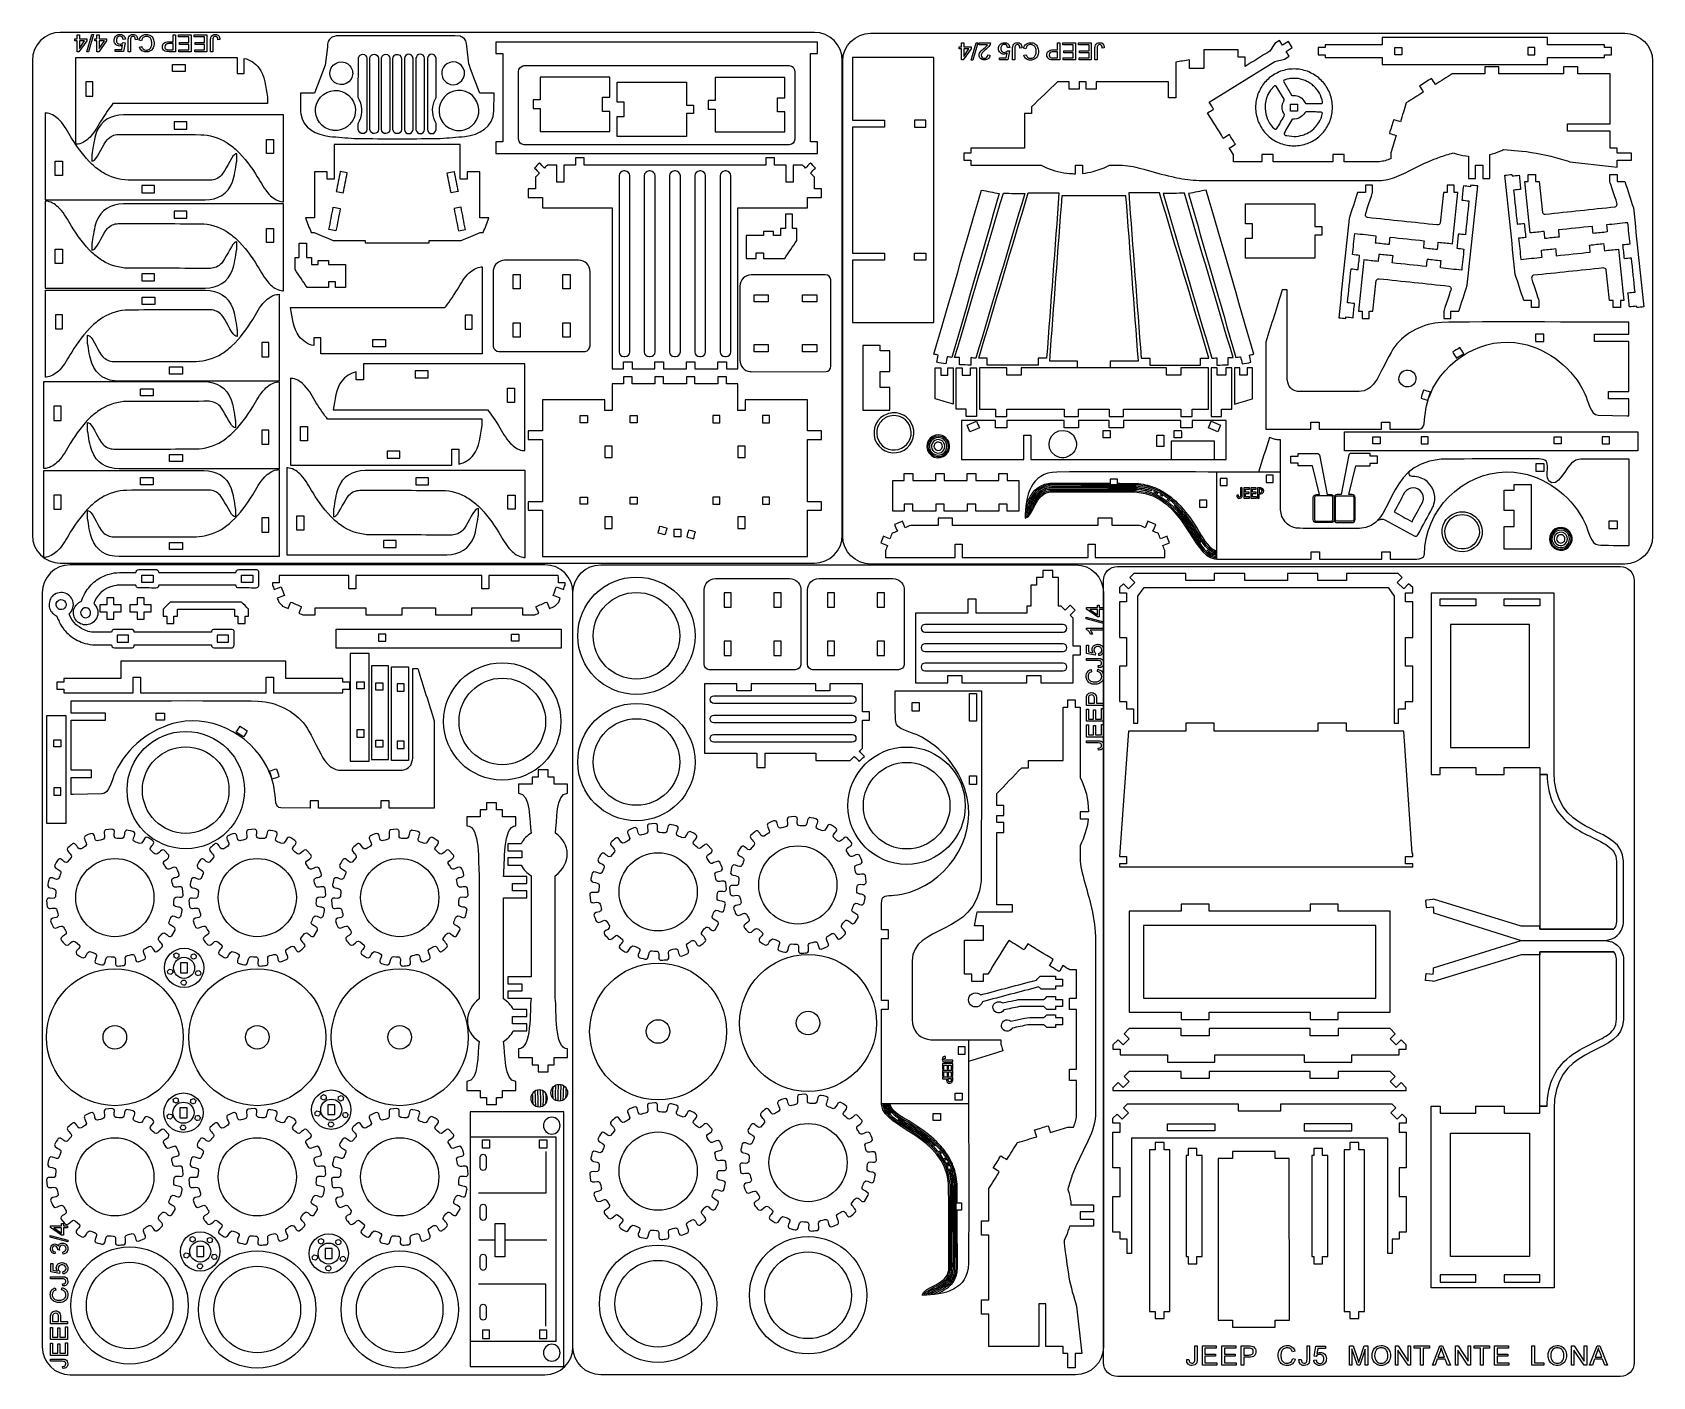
# Model space of a CAD drawing. Extents: x 5 to 585, y 8 to 489.
import ezdxf

# ---------------------------------------------------------------- set-up
doc = ezdxf.new("R2010")
doc.units = 0
doc.layers.get('0').update_dxf_attribs({"linetype": 'CONTINUOUS'})

msp = doc.modelspace()

# ---------------------------------------------------------------- linework, layer by layer
at = {"color": 5}
for p, q in [((284.76319, 489.144659), (14.76319, 489.144659)), ((304.925322, 488.822037), (574.925322, 488.822037)), ((4.76319, 479.144659), (4.76319, 309.144759)), ((294.76319, 309.144759), (294.76319, 479.144659)), ((294.925322, 308.822037), (294.925322, 478.821937)), ((584.925322, 478.821937), (584.925322, 308.822037)), ((14.76319, 299.144659), (284.76319, 299.144659)), ((188.313075, 298.560168), (18.313175, 298.560168)), ((208.313075, 298.560168), (378.312975, 298.560168)), ((574.925322, 298.822037), (304.925322, 298.822037)), ((393.326484, 297.93164), (573.326484, 297.93164)), ((388.326484, 12.93164), (388.326484, 292.93164)), ((578.326484, 292.93164), (578.326484, 12.93164)), ((8.313075, 288.560168), (8.313075, 18.560168)), ((198.313075, 18.560168), (198.313075, 288.560168)), ((198.313075, 18.560168), (198.313075, 288.560168)), ((388.313075, 288.560168), (388.313075, 18.560168)), ((18.313175, 8.560168), (188.313075, 8.560168)), ((378.312975, 8.560168), (208.313075, 8.560168)), ((573.326484, 7.93164), (393.326484, 7.93164))]:
    msp.add_line(p, q, dxfattribs=at)
at = {"color": 0}
for p, q in [((20.82499, 486.853159), (20.82499, 488.300959)), ((20.82499, 488.300959), (21.57009, 488.300959)), ((21.57009, 488.300959), (21.57009, 486.853159)), ((24.29629, 482.137159), (26.05739, 488.402559)), ((26.65709, 488.402559), (24.89599, 482.137159)), ((26.05739, 488.402559), (26.65709, 488.402559)), ((27.88619, 486.853159), (27.88619, 488.300959)), ((27.88619, 488.300959), (28.63129, 488.300959)), ((28.63129, 488.300959), (28.63129, 486.853159)), ((55.16589, 485.828659), (55.16589, 488.300959)), ((55.16589, 488.300959), (55.97029, 488.300959)), ((55.97029, 488.300959), (55.97029, 482.238759)), ((57.07939, 487.589759), (57.07939, 488.300959)), ((57.07939, 488.300959), (61.60059, 488.300959)), ((60.79629, 487.589759), (57.07939, 487.589759)), ((60.79629, 485.523859), (60.79629, 487.589759)), ((61.60059, 488.300959), (61.60059, 482.238759)), ((62.72669, 487.589759), (62.72669, 488.300959)), ((62.72669, 488.300959), (67.24789, 488.300959)), ((66.44359, 487.589759), (62.72669, 487.589759)), ((66.44359, 485.523859), (66.44359, 487.589759)), ((67.24789, 488.300959), (67.24789, 482.238759)), ((20.00369, 486.167359), (20.00369, 486.853159)), ((20.00369, 486.853159), (20.82499, 486.853159)), ((20.82499, 486.167359), (20.00369, 486.167359)), ((20.82499, 482.238759), (20.82499, 486.167359)), ((21.43459, 482.238759), (20.82499, 482.238759)), ((24.20319, 486.167359), (21.43459, 482.238759)), ((21.57009, 486.853159), (24.20319, 486.853159)), ((21.57009, 486.167359), (21.57009, 483.439659)), ((21.57009, 483.439659), (23.47079, 486.167359)), ((23.47079, 486.167359), (21.57009, 486.167359)), ((24.20319, 486.853159), (24.20319, 486.167359)), ((24.89599, 482.137159), (24.29629, 482.137159)), ((27.06489, 486.167359), (27.06489, 486.853159)), ((27.06489, 486.853159), (27.88619, 486.853159)), ((27.88619, 486.167359), (27.06489, 486.167359)), ((27.88619, 482.238759), (27.88619, 486.167359)), ((28.49579, 482.238759), (27.88619, 482.238759)), ((31.26439, 486.167359), (28.49579, 482.238759)), ((28.63129, 486.853159), (31.26439, 486.853159)), ((28.63129, 486.167359), (28.63129, 483.439659)), ((28.63129, 483.439659), (30.53199, 486.167359)), ((30.53199, 486.167359), (28.63129, 486.167359)), ((31.26439, 486.853159), (31.26439, 486.167359)), ((34.34629, 482.314959), (34.34629, 483.026159)), ((34.34629, 483.026159), (36.75779, 483.026159)), ((37.35189, 482.314959), (34.34629, 482.314959)), ((36.75779, 483.026159), (37.08099, 484.661659)), ((37.23339, 485.532359), (37.93609, 485.430759)), ((38.07159, 486.709259), (37.29269, 486.649959)), ((37.93609, 485.430759), (37.35189, 482.314959)), ((39.08769, 482.238759), (39.08769, 486.369159)), ((39.89199, 482.238759), (39.08769, 482.238759)), ((39.89199, 486.417159), (39.89199, 482.238759)), ((42.41509, 486.579359), (41.69539, 486.480659)), ((43.80499, 486.174359), (43.00069, 486.377559)), ((43.10229, 483.901059), (43.88969, 484.087359)), ((55.16589, 485.117459), (53.59959, 485.117459)), ((53.61089, 485.828659), (55.16589, 485.828659)), ((53.61509, 482.949959), (55.16589, 482.949959)), ((55.97029, 482.238759), (53.68139, 482.238759)), ((55.16589, 482.949959), (55.16589, 485.117459)), ((57.22329, 482.238759), (57.22329, 482.949959)), ((57.22329, 482.949959), (60.79629, 482.949959)), ((61.60059, 482.238759), (57.22329, 482.238759)), ((57.45189, 484.812659), (57.45189, 485.523859)), ((57.45189, 485.523859), (60.79629, 485.523859)), ((60.79629, 484.812659), (57.45189, 484.812659)), ((60.79629, 482.949959), (60.79629, 484.812659)), ((62.87059, 482.238759), (62.87059, 482.949959)), ((62.87059, 482.949959), (66.44359, 482.949959)), ((67.24789, 482.238759), (62.87059, 482.238759)), ((63.09919, 484.812659), (63.09919, 485.523859)), ((63.09919, 485.523859), (66.44359, 485.523859)), ((66.44359, 484.812659), (63.09919, 484.812659)), ((66.44359, 482.949959), (66.44359, 484.812659)), ((68.57729, 482.238759), (68.57729, 486.369159)), ((69.38159, 482.238759), (68.57729, 482.238759)), ((69.38159, 486.417159), (69.38159, 482.238759)), ((71.90469, 486.579359), (71.18499, 486.480659)), ((336.673122, 483.238037), (336.673122, 483.923837)), ((336.673122, 483.923837), (337.494422, 483.923837)), ((337.494422, 483.238037), (336.673122, 483.238037)), ((337.494422, 483.923837), (337.494422, 485.371637)), ((337.494422, 485.371637), (338.239522, 485.371637)), ((337.494422, 479.309437), (337.494422, 483.238037)), ((340.872622, 483.238037), (338.104022, 479.309437)), ((338.239522, 485.371637), (338.239522, 483.923837)), ((338.239522, 483.923837), (340.872622, 483.923837)), ((338.239522, 483.238037), (338.239522, 480.510337)), ((338.239522, 480.510337), (340.140222, 483.238037)), ((340.140222, 483.238037), (338.239522, 483.238037)), ((340.872622, 483.923837), (340.872622, 483.238037)), ((340.965722, 479.207837), (342.726822, 485.473237)), ((343.326522, 485.473237), (341.565422, 479.207837)), ((342.726822, 485.473237), (343.326522, 485.473237)), ((343.776622, 484.660437), (343.776622, 485.371637)), ((343.776622, 485.371637), (347.789922, 485.371637)), ((346.752722, 484.660437), (343.776622, 484.660437)), ((353.427222, 480.096837), (353.750422, 481.732337)), ((353.902822, 482.603037), (354.605522, 482.501437)), ((354.741022, 483.779937), (353.962122, 483.720637)), ((354.605522, 482.501437), (354.021322, 479.385637)), ((355.757122, 479.309437), (355.757122, 483.439837)), ((356.561422, 483.487837), (356.561422, 479.309437)), ((359.084522, 483.650037), (358.364822, 483.551337)), ((360.474422, 483.245037), (359.670122, 483.448237)), ((371.835322, 482.188137), (370.269022, 482.188137)), ((370.280322, 482.899337), (371.835322, 482.899337)), ((371.835322, 482.899337), (371.835322, 485.371637)), ((371.835322, 485.371637), (372.639722, 485.371637)), ((371.835322, 480.020637), (371.835322, 482.188137)), ((372.639722, 485.371637), (372.639722, 479.309437)), ((373.748822, 484.660437), (373.748822, 485.371637)), ((373.748822, 485.371637), (378.270022, 485.371637)), ((377.465722, 484.660437), (373.748822, 484.660437)), ((374.121322, 481.883337), (374.121322, 482.594537)), ((374.121322, 482.594537), (377.465722, 482.594537)), ((377.465722, 481.883337), (374.121322, 481.883337)), ((377.465722, 482.594537), (377.465722, 484.660437)), ((377.465722, 480.020637), (377.465722, 481.883337)), ((378.270022, 485.371637), (378.270022, 479.309437)), ((379.396122, 484.660437), (379.396122, 485.371637)), ((379.396122, 485.371637), (383.917322, 485.371637)), ((383.113022, 484.660437), (379.396122, 484.660437)), ((379.768622, 481.883337), (379.768622, 482.594537)), ((379.768622, 482.594537), (383.113022, 482.594537)), ((383.113022, 481.883337), (379.768622, 481.883337)), ((383.113022, 482.594537), (383.113022, 484.660437)), ((383.113022, 480.020637), (383.113022, 481.883337)), ((383.917322, 485.371637), (383.917322, 479.309437)), ((385.246722, 479.309437), (385.246722, 483.439837)), ((386.051022, 483.487837), (386.051022, 479.309437)), ((388.574122, 483.650037), (387.854422, 483.551337)), ((338.104022, 479.309437), (337.494422, 479.309437)), ((341.565422, 479.207837), (340.965722, 479.207837)), ((346.883922, 481.112837), (347.645922, 481.036637)), ((351.015722, 479.385637), (351.015722, 480.096837)), ((351.015722, 480.096837), (353.427222, 480.096837)), ((354.021322, 479.385637), (351.015722, 479.385637)), ((356.561422, 479.309437), (355.757122, 479.309437)), ((359.771722, 480.971737), (360.559122, 481.158037)), ((370.284522, 480.020637), (371.835322, 480.020637)), ((372.639722, 479.309437), (370.350822, 479.309437)), ((373.892722, 479.309437), (373.892722, 480.020637)), ((373.892722, 480.020637), (377.465722, 480.020637)), ((378.270022, 479.309437), (373.892722, 479.309437)), ((379.540022, 479.309437), (379.540022, 480.020637)), ((379.540022, 480.020637), (383.113022, 480.020637)), ((383.917322, 479.309437), (379.540022, 479.309437)), ((386.051022, 479.309437), (385.246722, 479.309437)), ((437.392922, 326.077337), (437.380422, 323.161337)), ((445.062922, 325.191737), (444.861722, 325.538237)), ((360.997022, 319.928837), (360.591222, 319.203937)), ((361.433322, 319.684537), (361.027522, 318.959637)), ((361.869622, 319.440337), (361.463822, 318.715437)), ((463.911977, 322.63194), (463.911977, 314.76674)), ((469.796177, 323.24274), (464.522777, 323.24274)), ((470.406977, 314.76674), (470.406977, 322.63194)), ((471.406977, 314.76674), (471.406977, 322.63194)), ((472.017777, 323.24274), (477.291177, 323.24274)), ((477.901977, 322.63194), (477.901977, 314.76674)), ((360.949722, 318.841237), (360.560722, 318.331837)), ((361.347022, 318.537737), (360.560722, 317.508137)), ((464.522777, 314.15594), (469.796177, 314.15594)), ((477.291177, 314.15594), (472.017777, 314.15594)), ((428.143822, 303.821937), (428.904322, 303.715637)), ((382.085475, 279.241868), (382.085475, 279.841568)), ((382.085475, 279.841568), (388.350875, 278.080468)), ((388.350875, 277.480768), (382.085475, 279.241868)), ((382.187075, 282.703268), (382.187075, 283.312868)), ((382.187075, 283.312868), (386.115675, 283.312868)), ((386.115675, 279.934668), (382.187075, 282.703268)), ((386.115675, 282.567768), (383.387975, 282.567768)), ((383.387975, 282.567768), (386.115675, 280.667068)), ((386.115675, 283.312868), (386.115675, 284.134168)), ((386.115675, 284.134168), (386.801475, 284.134168)), ((386.115675, 280.667068), (386.115675, 282.567768)), ((386.801475, 279.934668), (386.115675, 279.934668)), ((386.801475, 284.134168), (386.801475, 283.312868)), ((386.801475, 283.312868), (388.249275, 283.312868)), ((388.249275, 282.567768), (386.801475, 282.567768)), ((386.801475, 282.567768), (386.801475, 279.934668)), ((388.249275, 283.312868), (388.249275, 282.567768)), ((382.161675, 275.441668), (382.161675, 275.921468)), ((382.161675, 275.921468), (388.249275, 275.921468)), ((388.249275, 275.176368), (383.505075, 275.176368)), ((384.402575, 273.686268), (383.682875, 273.686268)), ((388.249275, 275.921468), (388.249275, 275.176368)), ((388.350875, 278.080468), (388.350875, 277.480768)), ((382.263275, 266.785968), (382.263275, 269.791568)), ((382.263275, 269.791568), (382.974475, 269.791568)), ((382.974475, 269.791568), (382.974475, 267.380068)), ((382.974475, 267.380068), (384.609975, 267.056868)), ((385.480675, 266.904468), (385.379075, 266.201768)), ((382.187075, 264.245868), (382.187075, 265.050168)), ((382.187075, 265.050168), (386.317475, 265.050168)), ((386.365475, 264.245868), (382.187075, 264.245868)), ((385.379075, 266.201768), (382.263275, 266.785968)), ((386.122675, 260.332868), (386.325875, 261.137168)), ((386.527675, 261.722768), (386.428975, 262.442468)), ((386.657575, 266.066268), (386.598275, 266.845168)), ((383.849375, 261.035568), (384.035675, 260.248168)), ((382.187075, 248.167568), (382.187075, 250.456468)), ((382.898275, 250.522768), (382.898275, 248.971968)), ((385.065775, 248.971968), (385.065775, 250.538268)), ((385.776975, 250.526968), (385.776975, 248.971968)), ((388.249275, 248.167568), (382.187075, 248.167568)), ((382.187075, 242.537268), (382.187075, 246.914568)), ((382.187075, 246.914568), (382.898275, 246.914568)), ((382.898275, 248.971968), (385.065775, 248.971968)), ((382.898275, 246.914568), (382.898275, 243.341568)), ((384.760975, 243.341568), (384.760975, 246.685968)), ((384.760975, 246.685968), (385.472175, 246.685968)), ((385.472175, 246.685968), (385.472175, 243.341568)), ((385.776975, 248.971968), (388.249275, 248.971968)), ((387.538075, 243.341568), (387.538075, 247.058468)), ((387.538075, 247.058468), (388.249275, 247.058468)), ((388.249275, 248.971968), (388.249275, 248.167568)), ((388.249275, 247.058468), (388.249275, 242.537268)), ((388.249275, 242.537268), (382.187075, 242.537268)), ((382.187075, 236.889968), (382.187075, 241.267268)), ((382.187075, 241.267268), (382.898275, 241.267268)), ((382.898275, 243.341568), (384.760975, 243.341568)), ((382.898275, 241.267268), (382.898275, 237.694268)), ((384.760975, 237.694268), (384.760975, 241.038668)), ((384.760975, 241.038668), (385.472175, 241.038668)), ((385.472175, 243.341568), (387.538075, 243.341568)), ((385.472175, 241.038668), (385.472175, 237.694268)), ((387.538075, 237.694268), (387.538075, 241.411168)), ((387.538075, 241.411168), (388.249275, 241.411168)), ((388.249275, 241.411168), (388.249275, 236.889968)), ((388.249275, 236.889968), (382.187075, 236.889968)), ((382.187075, 234.756268), (382.187075, 235.560568)), ((382.187075, 235.560568), (386.317475, 235.560568)), ((386.365475, 234.756268), (382.187075, 234.756268)), ((382.898275, 237.694268), (384.760975, 237.694268)), ((385.472175, 237.694268), (387.538075, 237.694268)), ((386.527675, 232.233168), (386.428975, 232.952868)), ((334.294075, 121.191668), (331.378075, 121.204168)), ((333.408475, 113.521668), (333.754975, 113.722868)), ((312.038675, 104.993168), (311.932375, 105.753668)), ((11.177075, 57.887168), (11.177075, 58.486868)), ((11.177075, 58.486868), (17.442475, 56.725768)), ((11.278675, 61.348568), (11.278675, 61.958168)), ((11.278675, 61.958168), (15.207275, 61.958168)), ((15.207275, 58.579968), (11.278675, 61.348568)), ((15.207275, 61.213068), (12.479575, 61.213068)), ((12.479575, 61.213068), (15.207275, 59.312368)), ((15.207275, 61.958168), (15.207275, 62.779468)), ((15.207275, 62.779468), (15.893075, 62.779468)), ((15.207275, 59.312368), (15.207275, 61.213068)), ((15.893075, 58.579968), (15.207275, 58.579968)), ((15.893075, 62.779468), (15.893075, 61.958168)), ((15.893075, 61.958168), (17.340875, 61.958168)), ((17.340875, 61.213068), (15.893075, 61.213068)), ((15.893075, 61.213068), (15.893075, 58.579968)), ((17.340875, 61.958168), (17.340875, 61.213068)), ((17.442475, 56.126068), (11.177075, 57.887168)), ((12.963575, 52.594068), (12.828075, 51.848968)), ((14.462175, 53.241768), (13.810275, 53.324968)), ((15.732175, 51.772768), (15.630575, 52.517868)), ((17.442475, 56.725768), (17.442475, 56.126068)), ((11.354875, 45.431268), (11.354875, 48.436868)), ((11.354875, 48.436868), (12.066075, 48.436868)), ((12.066075, 48.436868), (12.066075, 46.025368)), ((11.278675, 42.891168), (11.278675, 43.695468)), ((11.278675, 43.695468), (15.409075, 43.695468)), ((15.457075, 42.891168), (11.278675, 42.891168)), ((14.470675, 44.847068), (11.354875, 45.431268)), ((12.066075, 46.025368), (13.701575, 45.702168)), ((14.572275, 45.549768), (14.470675, 44.847068)), ((15.619275, 40.368068), (15.520575, 41.087768)), ((15.749175, 44.711568), (15.689875, 45.490468)), ((12.940975, 39.680868), (13.127275, 38.893468)), ((15.214275, 38.978168), (15.417475, 39.782468)), ((326.777775, 38.196368), (325.748175, 37.410068)), ((327.081275, 37.799068), (326.571875, 37.410068)), ((327.680375, 38.718968), (326.955475, 38.313168)), ((327.924575, 38.282668), (327.199675, 37.876868)), ((328.168875, 37.846368), (327.443975, 37.440568)), ((11.278675, 26.812868), (11.278675, 29.101768)), ((11.989875, 29.168068), (11.989875, 27.617268)), ((14.157375, 27.617268), (14.157375, 29.183568)), ((14.868575, 29.172268), (14.868575, 27.617268)), ((17.340875, 26.812868), (11.278675, 26.812868)), ((11.278675, 21.182568), (11.278675, 25.559868)), ((11.278675, 25.559868), (11.989875, 25.559868)), ((11.989875, 27.617268), (14.157375, 27.617268)), ((11.989875, 25.559868), (11.989875, 21.986868)), ((13.852575, 21.986868), (13.852575, 25.331268)), ((13.852575, 25.331268), (14.563775, 25.331268)), ((14.563775, 25.331268), (14.563775, 21.986868)), ((14.868575, 27.617268), (17.340875, 27.617268)), ((16.629675, 21.986868), (16.629675, 25.703768)), ((16.629675, 25.703768), (17.340875, 25.703768)), ((17.340875, 27.617268), (17.340875, 26.812868)), ((17.340875, 25.703768), (17.340875, 21.182568)), ((17.340875, 21.182568), (11.278675, 21.182568)), ((11.278675, 15.535268), (11.278675, 19.912568)), ((11.278675, 19.912568), (11.989875, 19.912568)), ((11.989875, 21.986868), (13.852575, 21.986868)), ((11.989875, 19.912568), (11.989875, 16.339568)), ((13.852575, 16.339568), (13.852575, 19.683968)), ((13.852575, 19.683968), (14.563775, 19.683968)), ((14.563775, 21.986868), (16.629675, 21.986868)), ((14.563775, 19.683968), (14.563775, 16.339568)), ((16.629675, 16.339568), (16.629675, 20.056468)), ((16.629675, 20.056468), (17.340875, 20.056468)), ((17.340875, 20.056468), (17.340875, 15.535268)), ((420.977218, 14.183348), (420.977218, 18.916722)), ((420.977218, 18.916722), (421.889546, 18.916722)), ((421.889546, 18.916722), (421.889546, 14.226281)), ((423.735669, 12.036694), (423.735669, 18.916722)), ((423.735669, 18.916722), (428.694441, 18.916722)), ((428.694441, 18.100993), (424.647997, 18.100993)), ((424.647997, 18.100993), (424.647997, 16.008005)), ((428.694441, 18.916722), (428.694441, 18.100993)), ((430.701564, 12.036694), (430.701564, 18.916722)), ((430.701564, 18.916722), (435.660336, 18.916722)), ((435.660336, 18.100993), (431.613892, 18.100993)), ((431.613892, 18.100993), (431.613892, 16.008005)), ((435.660336, 18.916722), (435.660336, 18.100993)), ((437.635258, 12.036694), (437.635258, 18.916722)), ((437.635258, 18.916722), (440.23271, 18.916722)), ((440.307843, 18.100993), (438.547586, 18.100993)), ((438.547586, 18.100993), (438.547586, 15.643073)), ((461.18406, 14.183348), (461.18406, 18.916722)), ((461.18406, 18.916722), (462.096388, 18.916722)), ((462.096388, 18.916722), (462.096388, 14.226281)), ((463.717112, 15.288875), (464.382575, 18.830856)), ((464.382575, 18.830856), (467.806489, 18.830856)), ((465.058771, 18.02586), (464.683107, 16.169004)), ((467.806489, 18.02586), (465.058771, 18.02586)), ((467.806489, 18.830856), (467.806489, 18.02586)), ((476.350175, 12.036694), (476.350175, 18.916722)), ((476.350175, 18.916722), (477.7133, 18.916722)), ((479.226692, 12.036694), (477.230303, 17.897061)), ((477.230303, 17.897061), (477.230303, 12.036694)), ((477.7133, 18.916722), (479.355491, 14.043816)), ((482.049543, 17.800461), (480.042421, 12.036694)), ((480.053154, 14.129682), (481.695345, 18.916722)), ((481.695345, 18.916722), (482.929671, 18.916722)), ((482.049543, 12.036694), (482.049543, 17.800461)), ((482.929671, 18.916722), (482.929671, 12.036694)), ((492.847216, 12.036694), (492.847216, 18.916722)), ((492.847216, 18.916722), (493.781011, 18.916722)), ((497.344457, 12.036694), (493.716611, 17.446263)), ((493.716611, 17.446263), (493.716611, 12.036694)), ((493.781011, 18.916722), (497.408857, 13.507152)), ((497.408857, 13.507152), (497.408857, 18.916722)), ((497.408857, 18.916722), (498.278252, 18.916722)), ((498.278252, 18.916722), (498.278252, 12.036694)), ((499.576978, 18.100993), (499.576978, 18.916722)), ((499.576978, 18.916722), (505.018748, 18.916722)), ((501.841699, 18.100993), (499.576978, 18.100993)), ((501.841699, 12.036694), (501.841699, 18.100993)), ((505.018748, 18.100993), (502.754027, 18.100993)), ((502.754027, 18.100993), (502.754027, 12.036694)), ((505.018748, 18.916722), (505.018748, 18.100993)), ((506.081342, 12.036694), (508.710994, 18.916722)), ((508.710994, 18.916722), (509.709188, 18.916722)), ((509.709188, 18.916722), (512.521306, 12.036694)), ((514.324496, 12.036694), (514.324496, 18.916722)), ((514.324496, 18.916722), (515.25829, 18.916722)), ((518.821737, 12.036694), (515.193891, 17.446263)), ((515.193891, 17.446263), (515.193891, 12.036694)), ((515.25829, 18.916722), (518.886137, 13.507152)), ((518.886137, 13.507152), (518.886137, 18.916722)), ((518.886137, 18.916722), (519.755532, 18.916722)), ((519.755532, 18.916722), (519.755532, 12.036694)), ((521.054258, 18.100993), (521.054258, 18.916722)), ((521.054258, 18.916722), (526.496027, 18.916722)), ((523.318979, 18.100993), (521.054258, 18.100993)), ((523.318979, 12.036694), (523.318979, 18.100993)), ((526.496027, 18.100993), (524.231307, 18.100993)), ((524.231307, 18.100993), (524.231307, 12.036694)), ((526.496027, 18.916722), (526.496027, 18.100993)), ((528.34215, 12.036694), (528.34215, 18.916722)), ((528.34215, 18.916722), (533.300923, 18.916722)), ((533.300923, 18.100993), (529.254479, 18.100993)), ((529.254479, 18.100993), (529.254479, 16.008005)), ((533.300923, 18.916722), (533.300923, 18.100993)), ((541.683609, 12.036694), (541.683609, 18.916722)), ((541.683609, 18.916722), (542.595937, 18.916722)), ((542.595937, 18.916722), (542.595937, 12.852422)), ((555.894463, 12.036694), (555.894463, 18.916722)), ((555.894463, 18.916722), (556.828258, 18.916722)), ((560.391704, 12.036694), (556.763858, 17.446263)), ((556.763858, 17.446263), (556.763858, 12.036694)), ((556.828258, 18.916722), (560.456104, 13.507152)), ((560.456104, 13.507152), (560.456104, 18.916722)), ((560.456104, 18.916722), (561.325499, 18.916722)), ((561.325499, 18.916722), (561.325499, 12.036694)), ((562.388093, 12.036694), (565.017745, 18.916722)), ((565.017745, 18.916722), (566.01594, 18.916722)), ((566.01594, 18.916722), (568.828057, 12.036694)), ((17.340875, 15.535268), (11.278675, 15.535268)), ((11.278675, 13.401568), (11.278675, 14.205868)), ((11.278675, 14.205868), (15.409075, 14.205868)), ((15.457075, 13.401568), (11.278675, 13.401568)), ((11.989875, 16.339568), (13.852575, 16.339568)), ((14.563775, 16.339568), (16.629675, 16.339568)), ((418.100701, 13.990149), (418.916429, 14.097482)), ((428.855441, 12.036694), (423.735669, 12.036694)), ((424.647997, 16.008005), (428.436843, 16.008005)), ((428.436843, 15.192276), (424.647997, 15.192276)), ((424.647997, 15.192276), (424.647997, 12.852422)), ((424.647997, 12.852422), (428.855441, 12.852422)), ((428.436843, 16.008005), (428.436843, 15.192276)), ((428.855441, 12.852422), (428.855441, 12.036694)), ((435.821335, 12.036694), (430.701564, 12.036694)), ((431.613892, 16.008005), (435.402737, 16.008005)), ((435.402737, 15.192276), (431.613892, 15.192276)), ((431.613892, 15.192276), (431.613892, 12.852422)), ((431.613892, 12.852422), (435.821335, 12.852422)), ((435.402737, 16.008005), (435.402737, 15.192276)), ((435.821335, 12.852422), (435.821335, 12.036694)), ((438.547586, 12.036694), (437.635258, 12.036694)), ((438.547586, 15.643073), (440.32931, 15.643073)), ((440.307843, 14.827345), (438.547586, 14.827345)), ((438.547586, 14.827345), (438.547586, 12.036694)), ((456.837084, 17.027666), (455.946222, 16.813)), ((456.042822, 14.45168), (456.95515, 14.215548)), ((458.307542, 13.990149), (459.123271, 14.097482)), ((463.566846, 13.839884), (464.457708, 13.904283)), ((464.511374, 15.181543), (463.717112, 15.288875)), ((477.230303, 12.036694), (476.350175, 12.036694)), ((480.042421, 12.036694), (479.226692, 12.036694)), ((482.929671, 12.036694), (482.049543, 12.036694)), ((493.716611, 12.036694), (492.847216, 12.036694)), ((498.278252, 12.036694), (497.344457, 12.036694)), ((502.754027, 12.036694), (501.841699, 12.036694)), ((507.047336, 12.036694), (506.081342, 12.036694)), ((507.787932, 14.118949), (507.047336, 12.036694)), ((510.685916, 14.118949), (507.787932, 14.118949)), ((508.807593, 16.8774), (508.056264, 14.859544)), ((508.056264, 14.859544), (510.396118, 14.859544)), ((510.396118, 14.859544), (509.687722, 16.770067)), ((511.480178, 12.036694), (510.685916, 14.118949)), ((512.521306, 12.036694), (511.480178, 12.036694)), ((515.193891, 12.036694), (514.324496, 12.036694)), ((519.755532, 12.036694), (518.821737, 12.036694)), ((524.231307, 12.036694), (523.318979, 12.036694)), ((533.461922, 12.036694), (528.34215, 12.036694)), ((529.254479, 16.008005), (533.043324, 16.008005)), ((533.043324, 15.192276), (529.254479, 15.192276)), ((529.254479, 15.192276), (529.254479, 12.852422)), ((529.254479, 12.852422), (533.461922, 12.852422)), ((533.043324, 16.008005), (533.043324, 15.192276)), ((533.461922, 12.852422), (533.461922, 12.036694)), ((545.976918, 12.036694), (541.683609, 12.036694)), ((542.595937, 12.852422), (545.976918, 12.852422)), ((545.976918, 12.852422), (545.976918, 12.036694)), ((556.763858, 12.036694), (555.894463, 12.036694)), ((561.325499, 12.036694), (560.391704, 12.036694)), ((563.354088, 12.036694), (562.388093, 12.036694)), ((564.094684, 14.118949), (563.354088, 12.036694)), ((566.992668, 14.118949), (564.094684, 14.118949)), ((565.114345, 16.8774), (564.363016, 14.859544)), ((564.363016, 14.859544), (566.702869, 14.859544)), ((566.702869, 14.859544), (565.994473, 16.770067)), ((567.78693, 12.036694), (566.992668, 14.118949)), ((568.828057, 12.036694), (567.78693, 12.036694)), ((15.619275, 10.878468), (15.520575, 11.598168))]:
    msp.add_line(p, q, dxfattribs=at)
at = {"color": 3}
for p, q in [((157.89299, 487.744659), (156.00089, 487.972659)), ((110.40509, 483.914759), (109.62259, 477.411159)), ((161.05859, 477.856659), (160.37089, 484.183559)), ((449.605122, 485.191237), (447.864622, 482.424237)), ((451.340222, 486.263037), (449.605122, 485.191237)), ((452.412022, 484.528137), (451.340222, 486.263037)), ((454.579322, 485.870237), (452.412022, 484.528137)), ((453.754122, 482.360837), (455.921422, 483.702937)), ((454.827922, 480.627037), (453.754122, 482.360837)), ((455.921422, 483.702937), (454.579322, 485.870237)), ((109.62259, 477.411159), (105.81899, 467.434359)), ((426.171022, 464.141837), (449.693622, 478.708937)), ((449.693622, 478.708937), (453.094022, 479.553337)), ((453.094022, 479.553337), (454.827922, 480.627037)), ((170.03309, 461.057859), (170.05849, 467.434459)), ((133.39909, 451.011459), (137.37979, 451.011459)), ((531.649922, 447.253637), (538.148122, 446.674637)), ((384.572622, 439.320437), (388.590222, 440.681437)), ((544.255022, 435.743337), (545.445822, 424.730337)), ((510.054522, 431.887937), (508.863722, 420.874937)), ((169.76609, 403.482959), (169.78349, 376.705259)), ((290.71569, 369.714459), (290.69829, 400.570759)), ((484.768522, 389.301137), (485.959322, 400.314137)), ((569.541022, 393.156537), (568.350222, 404.169537)), ((171.80549, 374.932059), (202.66179, 374.949459)), ((262.16479, 367.675059), (288.94249, 367.692459)), ((565.410822, 352.107137), (575.701722, 351.883237)), ((490.891322, 347.050037), (501.385422, 347.080837)), ((455.437977, 337.42734), (457.987977, 337.42734)), ((455.437977, 334.87734), (455.437977, 337.42734)), ((457.987977, 337.42734), (457.987977, 338.34044)), ((457.987977, 338.34044), (463.352677, 338.34044)), ((463.352677, 338.34044), (465.075477, 338.33874)), ((465.603977, 337.86904), (468.377177, 323.74274)), ((476.209977, 337.86904), (473.436777, 323.74274)), ((478.461277, 338.34044), (476.738477, 338.33874)), ((483.825977, 338.34044), (478.461277, 338.34044)), ((483.825977, 337.42734), (483.825977, 338.34044)), ((486.375977, 337.42734), (483.825977, 337.42734)), ((486.375977, 334.87734), (486.375977, 337.42734)), ((362.317422, 336.229637), (432.268822, 336.233937)), ((428.904322, 300.598837), (428.904322, 331.751637)), ((457.987977, 334.87734), (455.437977, 334.87734)), ((457.987977, 333.94374), (457.987977, 334.87734)), ((463.110877, 333.94374), (457.987977, 333.94374)), ((465.652877, 323.74274), (463.110877, 333.94374)), ((476.161077, 323.74274), (478.703077, 333.94374)), ((478.703077, 333.94374), (483.825977, 333.94374)), ((483.825977, 333.94374), (483.825977, 334.87734)), ((483.825977, 334.87734), (486.375977, 334.87734)), ((463.411977, 314.76674), (463.411977, 322.63194)), ((464.522777, 323.74274), (465.652877, 323.74274)), ((468.377177, 323.74274), (469.796177, 323.74274)), ((470.906977, 322.63194), (470.906977, 314.76674)), ((470.906977, 322.63194), (470.906977, 314.76674)), ((473.436777, 323.74274), (472.017777, 323.74274)), ((477.291177, 323.74274), (476.161077, 323.74274)), ((478.401977, 314.76674), (478.401977, 322.63194)), ((469.796177, 313.65594), (464.522777, 313.65594)), ((472.017777, 313.65594), (477.291177, 313.65594)), ((370.111456, 296.502455), (366.541056, 296.502455)), ((366.541056, 296.502455), (366.541056, 293.952155)), ((370.111456, 293.952155), (370.111456, 296.502455)), ((36.014575, 295.822668), (40.572375, 295.822668)), ((40.572375, 295.822668), (41.851675, 295.822668)), ((40.572375, 291.244468), (40.572375, 291.282068)), ((41.854675, 291.244468), (40.572375, 291.244468)), ((41.851675, 295.822668), (41.852375, 295.822668)), ((77.623975, 291.244468), (49.991475, 291.244468)), ((49.997075, 295.822668), (77.624375, 295.822668)), ((364.313556, 291.204655), (362.273356, 291.204755)), ((362.273356, 291.204755), (362.273456, 283.751255)), ((366.541056, 293.952155), (364.313556, 293.952155)), ((364.313556, 293.952155), (364.313556, 291.204655)), ((372.247256, 293.952255), (370.111456, 293.952155)), ((372.247256, 283.751255), (372.247256, 293.952255)), ((393.993184, 290.36774), (393.992984, 288.54164)), ((395.453384, 291.79194), (393.993184, 290.36774)), ((397.233584, 289.96684), (395.453384, 291.79194)), ((399.541184, 292.21774), (397.233584, 289.96684)), ((399.220884, 295.46714), (397.760884, 294.04284)), ((397.760884, 294.04284), (399.541184, 292.21774)), ((417.768584, 295.46744), (399.220884, 295.46714)), ((400.622184, 287.30824), (402.825384, 290.36774)), ((402.825384, 290.36774), (446.514384, 290.36784)), ((417.768684, 292.93244), (417.768584, 295.46744)), ((427.966984, 292.93314), (417.768684, 292.93244)), ((438.865684, 295.46734), (427.966884, 295.46814)), ((427.966884, 295.46814), (427.966984, 292.93314)), ((438.865484, 292.91784), (438.865684, 295.46734)), ((454.163284, 292.91784), (438.865484, 292.91784)), ((446.514384, 290.36784), (490.203384, 290.36774)), ((465.061884, 295.46814), (454.163084, 295.46734)), ((454.163084, 295.46734), (454.163284, 292.91784)), ((465.061784, 292.93314), (465.061884, 295.46814)), ((475.260084, 292.93244), (465.061784, 292.93314)), ((475.260184, 295.46744), (475.260084, 292.93244)), ((493.807884, 295.46714), (475.260184, 295.46744)), ((490.203384, 290.36774), (492.406584, 287.30824)), ((493.487584, 292.21774), (495.267884, 294.04284)), ((495.795184, 289.96684), (493.487584, 292.21774)), ((495.267884, 294.04284), (493.807884, 295.46714)), ((497.575384, 291.79194), (495.795184, 289.96684)), ((499.035584, 290.36774), (497.575384, 291.79194)), ((499.035784, 288.54164), (499.035584, 290.36774)), ((22.326275, 285.492068), (22.662375, 286.636768)), ((27.076175, 285.656368), (26.721575, 284.655968)), ((279.974375, 289.531868), (279.956975, 262.754168)), ((316.967975, 289.531868), (316.950575, 262.754168)), ((342.734156, 286.301655), (339.673956, 286.301555)), ((339.673956, 286.301555), (339.673956, 281.201155)), ((342.734156, 281.201155), (342.734156, 286.301655)), ((396.541984, 285.26844), (393.992384, 285.26884)), ((393.992384, 285.26884), (393.992784, 272.51464)), ((393.992984, 288.54164), (396.542484, 288.54124)), ((396.542484, 288.54124), (396.541984, 285.26844)), ((400.622284, 241.91354), (400.622184, 287.30824)), ((492.406584, 287.30824), (492.406484, 241.91354)), ((496.486284, 288.54124), (499.035784, 288.54164)), ((496.486784, 285.26844), (496.486284, 288.54124)), ((499.036384, 285.26884), (496.486784, 285.26844)), ((499.035984, 272.51464), (499.036384, 285.26884)), ((505.593589, 288.425321), (505.592989, 223.422321)), ((549.671689, 288.407621), (505.593589, 288.425321)), ((549.672189, 223.541521), (549.671689, 288.407621)), ((13.562175, 280.180568), (13.898275, 279.035868)), ((18.312075, 280.016268), (17.957475, 281.016668)), ((339.673956, 281.201155), (320.948156, 281.201155)), ((320.948156, 281.201155), (320.948156, 256.310855)), ((360.803856, 281.201155), (342.734156, 281.201155)), ((362.273456, 283.751255), (360.803756, 283.751255)), ((360.803756, 283.751255), (360.803856, 281.201155)), ((373.161456, 283.751255), (372.247256, 283.751255)), ((374.604056, 282.308655), (373.161456, 283.751255)), ((376.407356, 284.111955), (374.604056, 282.308655)), ((378.210656, 282.308655), (376.407356, 284.111955)), ((376.407356, 280.505355), (378.210656, 282.308655)), ((377.489356, 279.423355), (376.407356, 280.505355)), ((377.489256, 269.397255), (377.489356, 279.423355)), ((33.090575, 274.428168), (31.808275, 274.428168)), ((31.808275, 274.428168), (31.808275, 274.390568)), ((68.859875, 274.428168), (41.227375, 274.428168)), ((512.538689, 277.220521), (512.538289, 233.110621)), ((540.901389, 277.220721), (512.538689, 277.220521)), ((540.901589, 233.110721), (540.901389, 277.220721)), ((27.250475, 269.849968), (31.808275, 269.849968)), ((31.808275, 269.849968), (33.087575, 269.849968)), ((33.087575, 269.849968), (33.088275, 269.849968)), ((41.232975, 269.849968), (68.860275, 269.849968)), ((380.039556, 269.397255), (377.489256, 269.397255)), ((380.039556, 266.337055), (380.039556, 269.397255)), ((393.992784, 272.51464), (396.542284, 272.51464)), ((396.542284, 272.51464), (396.542284, 262.31644)), ((496.486484, 262.31644), (496.486484, 272.51464)), ((496.486484, 272.51464), (499.035984, 272.51464)), ((377.489356, 256.310855), (377.489256, 266.337055)), ((377.489256, 266.337055), (380.039556, 266.337055)), ((393.992784, 262.31644), (393.990884, 249.56254)), ((396.542284, 262.31644), (393.992784, 262.31644)), ((499.035984, 262.31644), (496.486484, 262.31644)), ((499.037884, 249.56254), (499.035984, 262.31644)), ((277.934975, 260.980968), (247.078675, 260.998368)), ((314.928575, 260.980968), (284.072275, 260.998368)), ((320.948156, 256.310855), (332.533156, 256.310855)), ((332.533156, 256.310855), (332.533256, 258.861155)), ((332.533256, 258.861155), (337.633656, 258.861155)), ((337.633656, 258.861155), (337.633656, 256.310855)), ((337.633656, 256.310855), (360.803756, 256.310855)), ((360.803756, 256.310855), (360.803856, 258.861155)), ((360.803856, 258.861155), (365.904256, 258.861055)), ((365.904256, 258.861055), (365.904256, 256.310855)), ((365.904256, 256.310855), (377.489356, 256.310855)), ((393.990884, 249.56254), (396.540484, 249.56354)), ((396.540484, 249.56354), (396.542284, 247.01374)), ((496.486484, 247.01374), (496.488284, 249.56354)), ((496.488284, 249.56354), (499.037884, 249.56254)), ((396.542284, 247.01374), (399.092384, 247.01264)), ((399.092384, 247.01264), (399.092484, 241.91354)), ((493.936284, 241.91354), (493.936384, 247.01264)), ((493.936384, 247.01264), (496.486484, 247.01374)), ((397.220984, 239.01104), (393.993284, 194.08224)), ((417.768484, 239.01094), (397.220984, 239.01104)), ((399.092484, 241.91354), (400.622284, 241.91354)), ((417.768584, 241.91354), (417.768484, 239.01094)), ((427.966884, 241.91354), (417.768584, 241.91354)), ((427.966784, 239.01084), (427.966884, 241.91354)), ((465.061984, 239.01084), (427.966784, 239.01084)), ((465.061984, 241.91354), (465.061984, 239.01084)), ((475.260284, 241.91354), (465.061984, 241.91354)), ((475.260184, 239.01094), (475.260284, 241.91354)), ((495.807784, 239.01104), (475.260184, 239.01094)), ((492.406484, 241.91354), (493.936284, 241.91354)), ((498.807884, 195.23694), (495.807784, 239.01104)), ((512.538289, 233.110621), (540.901589, 233.110721)), ((185.871487, 222.546304), (183.669787, 222.546304)), ((185.871587, 225.095404), (185.871487, 225.095404)), ((185.871487, 225.095404), (185.871487, 222.546304)), ((185.927287, 225.095404), (185.871587, 225.095404)), ((185.927387, 225.095404), (185.927287, 225.095404)), ((185.982987, 225.095404), (185.927387, 225.095404)), ((185.983087, 225.095404), (185.982987, 225.095404)), ((186.038787, 225.095404), (185.983087, 225.095404)), ((186.038887, 225.095404), (186.038787, 225.095404)), ((186.094587, 225.095404), (186.038887, 225.095404)), ((186.150287, 225.095404), (186.094587, 225.095404)), ((186.150387, 225.095404), (186.150287, 225.095404)), ((186.206087, 225.095404), (186.150387, 225.095404)), ((186.206187, 225.095404), (186.206087, 225.095404)), ((186.261787, 225.095404), (186.206187, 225.095404)), ((186.261887, 225.095404), (186.261787, 225.095404)), ((186.317587, 225.095404), (186.261887, 225.095404)), ((186.317687, 225.095404), (186.317587, 225.095404)), ((186.373387, 225.095404), (186.317687, 225.095404)), ((186.373487, 225.095404), (186.373387, 225.095404)), ((186.429087, 225.095404), (186.373487, 225.095404)), ((186.429187, 225.095404), (186.429087, 225.095404)), ((186.484887, 225.095404), (186.429187, 225.095404)), ((186.484987, 225.095404), (186.484887, 225.095404)), ((186.540687, 225.095404), (186.484987, 225.095404)), ((186.596387, 225.095404), (186.540687, 225.095404)), ((186.596487, 225.095404), (186.596387, 225.095404)), ((186.652187, 225.095404), (186.596487, 225.095404)), ((186.652287, 225.095404), (186.652187, 225.095404)), ((186.707987, 225.095404), (186.652287, 225.095404)), ((186.763687, 225.095404), (186.707987, 225.095404)), ((186.763787, 225.095404), (186.763687, 225.095404)), ((186.819487, 225.095404), (186.763787, 225.095404)), ((186.819587, 225.095404), (186.819487, 225.095404)), ((186.875187, 225.095404), (186.819587, 225.095404)), ((186.875287, 225.095404), (186.875187, 225.095404)), ((186.930987, 225.095404), (186.875287, 225.095404)), ((186.931087, 225.095404), (186.930987, 225.095404)), ((186.986787, 225.095404), (186.931087, 225.095404)), ((187.042487, 225.095404), (186.986787, 225.095404)), ((187.042587, 225.095404), (187.042487, 225.095404)), ((187.098287, 225.095404), (187.042587, 225.095404)), ((187.098387, 225.095404), (187.098287, 225.095404)), ((187.154087, 225.095404), (187.098387, 225.095404)), ((187.209787, 225.095404), (187.154087, 225.095404)), ((187.209887, 225.095404), (187.209787, 225.095404)), ((187.265587, 225.095404), (187.209887, 225.095404)), ((187.265687, 225.095404), (187.265587, 225.095404)), ((187.321387, 225.095404), (187.265687, 225.095404)), ((187.377087, 225.095404), (187.321387, 225.095404)), ((187.377187, 225.095404), (187.377087, 225.095404)), ((187.432887, 225.095404), (187.377187, 225.095404)), ((187.488687, 225.095404), (187.432887, 225.095404)), ((187.544387, 225.095404), (187.488687, 225.095404)), ((187.544487, 225.095404), (187.544387, 225.095404)), ((187.600187, 225.095404), (187.544487, 225.095404)), ((187.655887, 225.095404), (187.600187, 225.095404)), ((187.655987, 225.095404), (187.655887, 225.095404)), ((187.711687, 225.095404), (187.655987, 225.095404)), ((187.711787, 225.095404), (187.711687, 225.095404)), ((187.767487, 225.095404), (187.711787, 225.095404)), ((187.823187, 225.095404), (187.767487, 225.095404)), ((187.823287, 225.095404), (187.823187, 225.095404)), ((187.878987, 225.095404), (187.823287, 225.095404)), ((187.934787, 225.095404), (187.878987, 225.095404)), ((187.990487, 225.095404), (187.934787, 225.095404)), ((187.990587, 225.095404), (187.990487, 225.095404)), ((188.046287, 225.095404), (187.990587, 225.095404)), ((188.102087, 225.095404), (188.046287, 225.095404)), ((188.157787, 225.095404), (188.102087, 225.095404)), ((188.157887, 225.095404), (188.157787, 225.095404)), ((188.213587, 225.095404), (188.157887, 225.095404)), ((188.269387, 225.095404), (188.213587, 225.095404)), ((188.325087, 225.095404), (188.269387, 225.095404)), ((188.380887, 225.095404), (188.325087, 225.095404)), ((188.436687, 225.095404), (188.380887, 225.095404)), ((188.492387, 225.095404), (188.436687, 225.095404)), ((188.548187, 225.095404), (188.492387, 225.095404)), ((188.603887, 225.095404), (188.548187, 225.095404)), ((188.603987, 225.095404), (188.603887, 225.095404)), ((188.659687, 225.095404), (188.603987, 225.095404)), ((188.715487, 225.095404), (188.659687, 225.095404)), ((188.771187, 225.095404), (188.715487, 225.095404)), ((188.826987, 225.095404), (188.771187, 225.095404)), ((188.882787, 225.095404), (188.826987, 225.095404)), ((188.938487, 225.095404), (188.882787, 225.095404)), ((188.994287, 225.095404), (188.938487, 225.095404)), ((189.050087, 225.095404), (188.994287, 225.095404)), ((189.105787, 225.095404), (189.050087, 225.095404)), ((189.161587, 225.095404), (189.105787, 225.095404)), ((189.217287, 225.095404), (189.161587, 225.095404)), ((189.273087, 225.095404), (189.217287, 225.095404)), ((189.328887, 225.095404), (189.273087, 225.095404)), ((189.384587, 225.095404), (189.328887, 225.095404)), ((189.440387, 225.095404), (189.384587, 225.095404)), ((189.440387, 225.055604), (189.440387, 225.095404)), ((189.440387, 225.015704), (189.440387, 225.055604)), ((189.440387, 224.975904), (189.440387, 225.015704)), ((189.440387, 224.936104), (189.440387, 224.975904)), ((189.440387, 224.896304), (189.440387, 224.936104)), ((189.440387, 224.896204), (189.440387, 224.896304)), ((189.440387, 224.856404), (189.440387, 224.896204)), ((189.440387, 224.816604), (189.440387, 224.856404)), ((189.440387, 224.776804), (189.440387, 224.816604)), ((189.440387, 224.736904), (189.440387, 224.776804)), ((189.440387, 224.697104), (189.440387, 224.736904)), ((189.440387, 224.657304), (189.440387, 224.697104)), ((189.440387, 224.617404), (189.440387, 224.657304)), ((189.440387, 224.577604), (189.440387, 224.617404)), ((189.440387, 224.537804), (189.440387, 224.577604)), ((189.440387, 224.498004), (189.440387, 224.537804)), ((189.440387, 224.497904), (189.440387, 224.498004)), ((189.440387, 224.458104), (189.440387, 224.497904)), ((189.440387, 224.418304), (189.440387, 224.458104)), ((189.440387, 224.378504), (189.440387, 224.418304)), ((189.440387, 224.378404), (189.440387, 224.378504)), ((189.440387, 224.338604), (189.440387, 224.378404)), ((189.440387, 224.298804), (189.440387, 224.338604)), ((189.440387, 224.259004), (189.440387, 224.298804)), ((189.440387, 224.219104), (189.440387, 224.259004)), ((189.440387, 224.179304), (189.440387, 224.219104)), ((189.440387, 224.139504), (189.440387, 224.179304)), ((189.440387, 224.099704), (189.440387, 224.139504)), ((189.440387, 224.099604), (189.440387, 224.099704)), ((189.440387, 224.059804), (189.440387, 224.099604)), ((189.440387, 224.020004), (189.440387, 224.059804)), ((189.440387, 223.980204), (189.440387, 224.020004)), ((189.440387, 223.980104), (189.440387, 223.980204)), ((189.440387, 223.940304), (189.440387, 223.980104)), ((189.440387, 223.900504), (189.440387, 223.940304)), ((189.440387, 223.860704), (189.440387, 223.900504)), ((189.440387, 223.860604), (189.440387, 223.860704)), ((189.440387, 223.820904), (189.440387, 223.860604)), ((189.440387, 223.820804), (189.440387, 223.820904)), ((189.440387, 223.781004), (189.440387, 223.820804)), ((189.440387, 223.741204), (189.440387, 223.781004)), ((189.440387, 223.741104), (189.440387, 223.741204)), ((189.440387, 223.701404), (189.440387, 223.741104)), ((189.440387, 223.701304), (189.440387, 223.701404)), ((189.440387, 223.661504), (189.440387, 223.701304)), ((189.440387, 223.621704), (189.440387, 223.661504)), ((189.440387, 223.621604), (189.440387, 223.621704)), ((189.440387, 223.581904), (189.440387, 223.621604)), ((189.440387, 223.581804), (189.440387, 223.581904)), ((189.440387, 223.542004), (189.440387, 223.581804)), ((189.440387, 223.502204), (189.440387, 223.542004)), ((189.440387, 223.502104), (189.440387, 223.502204)), ((189.440387, 223.462404), (189.440387, 223.502104)), ((189.440387, 223.462304), (189.440387, 223.462404)), ((189.440387, 223.422604), (189.440387, 223.462304)), ((189.440387, 223.422504), (189.440387, 223.422604)), ((189.440387, 223.382704), (189.440387, 223.422504)), ((189.440387, 223.382604), (189.440387, 223.382704)), ((189.440387, 223.342904), (189.440387, 223.382604)), ((189.440387, 223.342804), (189.440387, 223.342904)), ((189.440387, 223.303104), (189.440387, 223.342804)), ((189.440387, 223.303004), (189.440387, 223.303104)), ((189.440387, 223.263204), (189.440387, 223.303004)), ((189.440387, 223.223404), (189.440387, 223.263204)), ((189.440387, 223.223304), (189.440387, 223.223404)), ((189.440387, 223.183604), (189.440387, 223.223304)), ((189.440387, 223.183504), (189.440387, 223.183604)), ((189.440387, 223.143704), (189.440387, 223.183504)), ((189.440387, 223.103904), (189.440387, 223.143704)), ((189.440387, 223.103804), (189.440387, 223.103904)), ((189.440387, 223.064104), (189.440387, 223.103804)), ((189.440387, 223.064004), (189.440387, 223.064104)), ((189.440387, 223.024304), (189.440387, 223.064004)), ((189.440387, 223.024204), (189.440387, 223.024304)), ((189.440387, 222.984404), (189.440387, 223.024204)), ((189.440387, 222.984304), (189.440387, 222.984404)), ((189.440387, 222.944604), (189.440387, 222.984304)), ((189.440387, 222.944504), (189.440387, 222.944604)), ((189.440387, 222.904804), (189.440387, 222.944504)), ((189.440387, 222.904704), (189.440387, 222.904804)), ((189.440387, 222.864904), (189.440387, 222.904704)), ((189.440387, 222.864804), (189.440387, 222.864904)), ((189.440387, 222.825104), (189.440387, 222.864804)), ((189.440387, 222.825004), (189.440387, 222.825104)), ((189.440387, 222.785304), (189.440387, 222.825004)), ((189.440387, 222.785204), (189.440387, 222.785304)), ((189.440387, 222.745404), (189.440387, 222.785204)), ((189.440387, 222.705604), (189.440387, 222.745404)), ((189.440387, 222.705504), (189.440387, 222.705604)), ((189.440387, 222.665804), (189.440387, 222.705504)), ((189.440387, 222.665704), (189.440387, 222.665804)), ((189.440387, 222.626004), (189.440387, 222.665704)), ((189.440387, 222.625904), (189.440387, 222.626004)), ((189.440387, 222.586104), (189.440387, 222.625904)), ((189.440387, 222.586004), (189.440387, 222.586104)), ((189.440387, 222.546304), (189.440387, 222.586004)), ((505.592989, 223.422321), (508.866789, 223.422321)), ((508.866789, 223.422321), (508.866789, 225.971921)), ((508.866789, 225.971921), (521.620789, 225.971921)), ((521.620789, 225.971921), (521.620789, 223.422321)), ((521.620789, 223.422321), (531.819089, 223.422421)), ((531.819089, 223.422421), (531.818989, 225.972021)), ((531.818989, 225.972021), (544.572989, 225.972021)), ((544.572989, 225.972021), (544.573089, 223.422421)), ((544.573489, 223.422421), (544.573089, 218.323221)), ((544.617189, 223.422421), (544.573489, 223.422421)), ((544.630289, 223.422421), (544.617189, 223.422421)), ((544.647189, 223.422421), (544.630289, 223.422421)), ((544.661589, 223.422421), (544.647189, 223.422421)), ((544.679489, 223.422421), (544.661589, 223.422421)), ((544.699089, 223.422421), (544.679489, 223.422421)), ((544.720089, 223.422421), (544.699089, 223.422421)), ((544.742689, 223.422421), (544.720089, 223.422421)), ((544.766689, 223.422421), (544.742689, 223.422421)), ((544.792089, 223.422421), (544.766689, 223.422421)), ((544.818889, 223.422421), (544.792089, 223.422421)), ((544.847089, 223.422421), (544.818889, 223.422421)), ((544.876589, 223.422421), (544.847089, 223.422421)), ((544.907489, 223.422421), (544.876589, 223.422421)), ((544.939589, 223.422421), (544.907489, 223.422421)), ((544.972989, 223.422421), (544.939589, 223.422421)), ((545.007589, 223.422421), (544.972989, 223.422421)), ((545.043389, 223.422421), (545.007589, 223.422421)), ((545.080389, 223.422421), (545.043389, 223.422421)), ((545.118489, 223.422421), (545.080389, 223.422421)), ((545.157689, 223.422421), (545.118489, 223.422421)), ((545.197989, 223.422421), (545.157689, 223.422421)), ((545.239389, 223.422421), (545.197989, 223.422421)), ((545.281689, 223.422421), (545.239389, 223.422421)), ((545.325089, 223.422421), (545.281689, 223.422421)), ((545.368089, 223.422421), (545.325089, 223.422421)), ((545.414689, 223.422421), (545.368089, 223.422421)), ((545.460789, 223.422421), (545.414689, 223.422421)), ((545.507889, 223.422421), (545.460789, 223.422421)), ((545.555689, 223.422421), (545.507889, 223.422421)), ((545.604389, 223.422421), (545.555689, 223.422421)), ((545.653889, 223.422421), (545.604389, 223.422421)), ((545.704189, 223.422421), (545.653889, 223.422421)), ((545.755089, 223.422421), (545.704189, 223.422421)), ((545.806789, 223.422421), (545.755089, 223.422421)), ((545.859089, 223.422421), (545.806789, 223.422421)), ((545.912089, 223.422421), (545.859089, 223.422421)), ((545.965689, 223.422421), (545.912089, 223.422421)), ((546.019889, 223.422421), (545.965689, 223.422421)), ((546.079589, 223.422421), (546.019889, 223.422421)), ((546.129889, 223.422421), (546.079589, 223.422421)), ((546.185689, 223.422421), (546.129889, 223.422421)), ((546.241889, 223.422421), (546.185689, 223.422421)), ((546.298589, 223.422421), (546.241889, 223.422421)), ((546.355589, 223.422421), (546.298589, 223.422421)), ((546.413089, 223.422421), (546.355589, 223.422421)), ((546.470889, 223.422421), (546.413089, 223.422421)), ((546.528989, 223.422421), (546.470889, 223.422421)), ((546.587389, 223.422421), (546.528989, 223.422421)), ((546.646089, 223.422421), (546.587389, 223.422421)), ((546.704989, 223.422421), (546.646089, 223.422421)), ((546.764089, 223.422421), (546.704989, 223.422421)), ((546.801989, 223.422421), (546.764089, 223.422421)), ((546.823389, 223.422421), (546.801989, 223.422421)), ((546.882889, 223.422421), (546.823389, 223.422421)), ((546.942389, 223.422421), (546.882889, 223.422421)), ((547.002089, 223.422421), (546.942389, 223.422421)), ((547.061789, 223.422421), (547.002089, 223.422421)), ((547.121489, 223.422421), (547.061789, 223.422421)), ((29.650575, 216.518668), (19.359675, 216.294768)), ((183.079087, 219.997004), (178.880587, 219.997004)), ((178.880587, 219.997004), (178.880587, 216.829804)), ((183.669787, 219.997104), (183.079087, 219.997104)), ((183.079087, 219.997104), (183.079087, 219.997004)), ((196.431287, 216.829804), (196.431287, 219.997004)), ((544.573089, 218.323221), (544.573089, 217.603121)), ((544.573089, 217.603121), (544.573089, 216.883021)), ((544.573089, 216.883021), (544.573089, 216.162921)), ((544.573089, 216.162921), (544.573089, 215.442821)), ((544.573089, 215.442821), (544.573089, 214.722721)), ((544.573089, 214.722721), (544.573089, 214.002621)), ((104.170075, 211.461568), (93.675975, 211.492368)), ((544.573089, 214.002621), (544.573089, 213.282421)), ((544.573089, 213.282421), (544.573089, 212.562321)), ((544.573089, 212.562321), (544.573089, 211.842221)), ((544.573089, 211.842221), (544.573089, 211.122121)), ((544.573089, 211.122121), (544.573089, 210.402021)), ((544.573089, 210.402021), (544.573089, 209.681921)), ((544.573089, 209.681921), (544.573089, 208.961821)), ((544.573089, 208.961821), (544.573089, 208.241721)), ((33.113975, 203.885668), (30.989575, 203.651168)), ((84.113975, 203.885668), (81.989575, 203.651168)), ((135.113975, 203.885668), (132.989575, 203.651168)), ((165.136087, 208.282304), (160.346987, 208.282304)), ((160.346987, 208.282304), (160.346987, 205.115104)), ((177.897687, 205.115104), (177.897687, 208.282304)), ((227.633275, 205.943368), (225.508875, 205.708868)), ((277.675175, 208.434568), (275.550775, 208.200068)), ((544.573089, 208.241721), (544.573089, 207.521621)), ((544.573089, 207.521621), (544.573089, 206.801521)), ((544.573089, 206.801521), (544.573089, 206.081421)), ((544.573089, 206.081421), (544.573089, 205.361321)), ((544.573089, 205.361321), (544.573089, 204.641221)), ((544.573089, 204.641221), (544.573089, 203.921121)), ((544.573089, 203.921121), (544.573089, 203.201021)), ((544.573089, 203.201021), (544.573089, 202.480921)), ((24.139775, 198.463768), (23.799575, 197.876768)), ((75.139775, 198.463768), (74.799575, 197.876768)), ((126.139775, 198.463768), (125.799575, 197.876768)), ((218.659075, 200.521468), (218.318875, 199.934468)), ((248.076875, 196.607868), (246.422775, 198.437968)), ((263.207275, 198.326068), (261.778575, 196.669768)), ((268.700975, 203.012668), (268.360775, 202.425668)), ((293.729175, 199.495868), (293.196375, 199.638768)), ((298.118775, 199.099068), (296.464675, 200.929168)), ((544.573089, 202.480921), (544.573089, 201.760721)), ((544.573089, 201.760721), (544.573089, 201.040621)), ((544.573089, 201.040621), (544.573089, 200.320521)), ((544.573089, 200.320521), (544.573089, 199.600421)), ((544.573089, 199.600421), (544.573089, 198.880321)), ((544.573089, 198.880321), (544.573089, 198.160221)), ((544.573089, 198.160221), (544.573089, 197.440121)), ((544.573089, 197.440121), (544.573089, 196.720021)), ((18.646075, 193.777168), (17.217375, 192.120868)), ((49.167975, 194.946968), (48.635175, 195.089868)), ((53.557575, 194.550168), (51.903475, 196.380268)), ((69.646075, 193.777168), (68.217375, 192.120868)), ((100.167975, 194.946968), (99.635175, 195.089868)), ((104.557575, 194.550168), (102.903475, 196.380268)), ((120.646075, 193.777168), (119.217375, 192.120868)), ((151.167975, 194.946968), (150.635175, 195.089868)), ((155.557575, 194.550168), (153.903475, 196.380268)), ((213.165375, 195.834868), (211.736675, 194.178568)), ((243.687275, 197.004668), (243.154475, 197.147568)), ((393.993284, 194.08224), (396.542884, 194.08224)), ((396.542884, 191.53314), (393.993384, 191.53314)), ((393.993384, 191.53314), (393.993384, 190.37874)), ((396.542884, 194.08224), (396.542884, 191.53314)), ((496.485784, 191.53314), (496.486084, 194.08224)), ((499.035384, 191.53314), (496.485784, 191.53314)), ((496.486084, 194.08224), (499.035584, 194.08224)), ((499.035784, 195.23654), (498.807884, 195.23694)), ((499.035284, 190.37874), (499.035384, 191.53314)), ((499.035584, 194.08224), (499.035784, 195.23654)), ((544.573089, 196.720021), (544.573089, 195.999921)), ((544.573089, 195.999921), (544.573089, 195.279821)), ((544.573089, 195.279821), (544.573089, 194.559721)), ((544.573089, 194.559721), (544.573089, 193.839621)), ((544.573089, 193.839621), (544.573089, 193.119521)), ((544.573089, 193.119521), (544.573089, 192.399421)), ((544.573089, 192.399421), (544.573089, 191.679321)), ((544.573089, 191.679321), (544.573089, 190.959221)), ((204.748175, 185.680768), (205.201875, 185.085568)), ((254.790075, 188.171968), (255.243775, 187.576768)), ((257.483075, 186.905168), (257.755975, 186.296868)), ((257.755975, 186.296868), (257.593175, 184.271668)), ((303.347575, 184.882468), (303.124275, 187.278268)), ((393.993384, 190.37874), (499.035284, 190.37874)), ((544.573089, 190.959221), (544.573089, 190.239121)), ((544.573089, 190.239121), (544.573089, 189.519021)), ((544.573089, 189.519021), (544.573089, 188.798921)), ((544.573089, 188.798921), (544.573089, 188.078721)), ((544.573089, 188.078721), (544.573089, 187.358621)), ((544.573089, 187.358621), (544.573089, 186.638521)), ((544.573089, 186.638521), (544.573089, 185.918421)), ((544.573089, 185.918421), (544.573089, 185.198321)), ((10.228875, 183.623068), (10.682575, 183.027868)), ((12.921875, 182.356268), (13.194775, 181.747968)), ((13.194775, 181.747968), (13.031975, 179.722768)), ((58.786375, 180.333568), (58.563075, 182.729368)), ((61.228875, 183.623068), (61.682575, 183.027868)), ((63.921875, 182.356268), (64.194775, 181.747968)), ((64.194775, 181.747968), (64.031975, 179.722768)), ((109.786375, 180.333568), (109.563075, 182.729368)), ((112.228875, 183.623068), (112.682575, 183.027868)), ((114.921875, 182.356268), (115.194775, 181.747968)), ((115.194775, 181.747968), (115.031975, 179.722768)), ((160.786375, 180.333568), (160.563075, 182.729368)), ((204.336475, 180.402668), (204.572275, 178.135468)), ((207.441175, 184.413968), (207.714075, 183.805668)), ((207.714075, 183.805668), (207.551275, 181.780468)), ((253.305675, 182.391268), (253.082375, 184.787068)), ((254.378375, 182.893868), (254.614175, 180.626668)), ((544.573089, 185.198321), (544.573089, 184.478221)), ((544.573089, 184.478221), (544.573089, 183.758121)), ((544.573089, 183.758121), (544.573089, 183.038021)), ((544.573089, 183.038021), (544.573089, 182.317921)), ((544.573089, 182.317921), (544.573089, 181.597821)), ((544.573089, 181.597821), (544.573089, 180.877721)), ((544.573089, 180.877721), (544.573089, 180.157621)), ((544.573089, 180.157621), (544.573089, 179.437521)), ((9.817175, 178.344968), (10.052975, 176.077768)), ((60.817175, 178.344968), (61.052975, 176.077768)), ((111.817175, 178.344968), (112.052975, 176.077768)), ((298.282075, 174.548668), (298.194875, 175.080368)), ((416.131284, 174.56014), (397.508484, 174.56014)), ((397.508484, 174.56014), (397.508484, 138.34404)), ((426.131284, 177.11004), (416.131284, 177.11004)), ((416.131284, 177.11004), (416.131284, 174.56014)), ((426.131284, 174.56014), (426.131284, 177.11004)), ((462.287184, 174.56014), (426.131284, 174.56014)), ((472.287184, 177.11004), (462.287184, 177.11004)), ((462.287184, 177.11004), (462.287184, 174.56014)), ((472.287184, 174.56014), (472.287184, 177.11004)), ((490.909984, 174.56014), (472.287184, 174.56014)), ((490.909984, 138.34404), (490.909984, 174.56014)), ((503.979789, 178.431721), (503.575589, 178.407821)), ((503.575589, 178.407821), (503.853889, 175.873421)), ((503.853889, 175.873421), (503.979789, 175.882121)), ((506.109989, 178.686121), (503.979789, 178.431721)), ((503.979789, 175.882121), (506.388289, 176.151721)), ((506.529289, 178.802721), (506.109989, 178.686121)), ((506.388289, 176.151721), (506.514289, 175.004021)), ((506.514289, 175.004021), (506.529289, 173.926021)), ((537.850989, 169.177021), (506.529289, 178.802721)), ((544.573089, 179.437521), (544.573089, 178.717421)), ((544.573089, 178.717421), (544.573089, 177.997321)), ((544.573089, 177.997321), (544.573089, 177.277221)), ((544.573089, 177.277221), (544.573089, 176.557021)), ((544.573089, 176.557021), (544.573089, 175.836921)), ((544.573089, 175.836921), (544.573089, 175.116821)), ((544.573089, 175.116821), (544.573089, 174.396721)), ((544.573089, 174.396721), (544.573089, 173.676621)), ((53.720875, 169.999768), (53.633675, 170.531468)), ((104.720875, 169.999768), (104.633675, 170.531468)), ((155.720875, 169.999768), (155.633675, 170.531468)), ((248.240175, 172.057468), (248.152975, 172.589168)), ((249.190575, 167.830668), (250.355375, 169.763568)), ((299.232475, 170.321868), (300.397275, 172.254768)), ((485.810884, 169.46104), (402.607584, 169.46104)), ((402.607584, 169.46104), (402.607584, 143.44314)), ((485.810884, 143.44314), (485.810884, 169.46104)), ((506.529289, 173.926021), (537.850989, 164.077821)), ((544.573089, 169.177021), (537.850989, 169.177021)), ((544.573089, 173.676621), (544.573089, 172.956521)), ((544.573089, 172.956521), (544.573089, 172.236421)), ((544.573089, 172.236421), (544.573089, 169.111621)), ((544.573089, 168.157121), (544.573089, 169.177021)), ((544.573089, 169.111621), (544.573089, 169.097121)), ((544.573089, 169.097121), (544.573089, 169.082121)), ((544.573089, 169.082121), (544.573089, 169.066621)), ((544.573089, 169.066621), (544.573089, 169.050621)), ((544.573089, 169.050621), (544.573089, 169.034321)), ((544.573089, 169.034321), (544.573089, 169.017621)), ((544.573089, 169.017621), (544.573089, 169.000421)), ((544.573089, 169.000421), (544.573089, 168.983021)), ((544.573089, 168.983021), (544.573089, 168.957221)), ((544.573089, 168.957221), (544.573089, 168.939221)), ((544.573089, 168.939221), (544.573089, 168.920821)), ((544.573089, 168.920821), (544.573089, 168.894221)), ((544.573089, 168.894221), (544.573089, 168.875321)), ((544.573089, 168.875321), (544.573089, 168.856221)), ((544.573089, 168.856221), (544.573089, 168.842321)), ((544.573089, 168.842321), (544.573089, 168.829021)), ((544.573089, 168.829021), (544.573089, 168.809621)), ((544.573089, 168.809621), (544.573089, 168.782021)), ((544.573089, 168.782021), (544.573089, 168.762421)), ((544.573089, 168.762421), (544.573089, 168.734621)), ((544.573089, 168.734621), (544.573089, 168.714821)), ((544.573089, 168.714821), (544.573089, 168.686921)), ((544.573089, 168.686921), (544.573089, 168.667021)), ((544.573089, 168.667021), (544.573089, 168.639121)), ((544.573089, 168.639121), (544.573089, 168.619221)), ((544.573089, 168.619221), (544.573089, 168.591421)), ((544.573089, 168.591421), (544.573089, 168.571621)), ((544.573089, 168.571621), (544.573089, 168.544021)), ((544.573089, 168.544021), (544.573089, 168.524421)), ((544.573089, 168.524421), (544.573089, 168.505021)), ((544.573089, 168.505021), (544.573089, 168.491721)), ((544.573089, 168.491721), (544.573089, 168.477821)), ((544.573089, 168.477821), (544.573089, 168.458721)), ((544.573089, 168.458721), (544.573089, 168.431921)), ((544.573089, 168.431921), (544.573089, 168.413221)), ((544.573089, 168.413221), (544.573089, 168.394821)), ((544.573089, 168.394821), (544.573089, 168.368821)), ((544.573089, 168.368821), (544.573089, 168.351021)), ((544.573089, 168.351021), (544.573089, 168.333621)), ((544.573089, 168.333621), (544.573089, 168.316421)), ((544.573089, 168.316421), (544.573089, 168.299721)), ((544.573089, 168.299721), (544.573089, 168.283421)), ((544.573089, 168.283421), (544.573089, 168.267421)), ((544.573089, 168.267421), (544.573089, 168.251921)), ((544.573089, 168.251921), (544.573089, 168.236921)), ((20.162175, 163.565068), (21.569175, 162.323468)), ((54.671275, 165.772968), (55.836075, 167.705868)), ((71.162175, 163.565068), (72.569175, 162.323468)), ((105.671275, 165.772968), (106.836075, 167.705868)), ((122.162175, 163.565068), (123.569175, 162.323468)), ((156.671275, 165.772968), (157.836075, 167.705868)), ((214.681475, 165.622768), (216.088475, 164.381168)), ((239.013375, 162.518468), (239.342575, 162.996168)), ((264.723375, 168.113968), (266.130375, 166.872368)), ((289.055275, 165.009668), (289.384475, 165.487368)), ((506.529289, 154.229621), (537.850989, 164.077821)), ((537.850989, 164.077821), (567.946189, 164.077821)), ((537.850989, 164.077821), (567.946189, 164.077821)), ((544.573089, 168.236921), (544.573089, 168.157421)), ((544.573089, 168.157421), (545.031989, 168.157121)), ((571.025289, 168.157121), (544.573089, 168.157121)), ((545.031989, 168.157121), (545.490789, 168.157121)), ((545.490789, 168.157121), (545.949689, 168.157121)), ((545.949689, 168.157121), (546.408589, 168.157121)), ((546.408589, 168.157121), (546.867389, 168.157121)), ((546.867389, 168.157121), (547.326289, 168.157121)), ((547.326289, 168.157121), (547.785189, 168.157121)), ((547.785189, 168.157121), (548.244089, 168.157121)), ((548.244089, 168.157121), (548.702889, 168.157121)), ((548.702889, 168.157121), (549.161789, 168.157121)), ((549.161789, 168.157121), (549.620689, 168.157121)), ((549.620689, 168.157121), (550.079489, 168.157121)), ((550.079489, 168.157121), (550.538389, 168.157121)), ((550.538389, 168.157121), (550.997289, 168.157121)), ((550.997289, 168.157121), (551.456089, 168.157121)), ((551.456089, 168.157121), (551.914989, 168.157121)), ((551.914989, 168.157121), (552.373889, 168.157121)), ((552.373889, 168.157121), (552.832689, 168.157121)), ((552.832689, 168.157121), (553.291589, 168.157121)), ((553.291589, 168.157121), (553.750489, 168.157121)), ((553.750489, 168.157121), (554.209289, 168.157121)), ((554.209289, 168.157121), (554.668189, 168.157121)), ((554.668189, 168.157121), (555.127089, 168.157121)), ((555.127089, 168.157121), (555.585989, 168.157121)), ((555.585989, 168.157121), (556.044789, 168.157121)), ((556.044789, 168.157121), (556.503689, 168.157121)), ((556.503689, 168.157121), (556.962589, 168.157121)), ((556.962589, 168.157121), (557.421389, 168.157121)), ((557.421389, 168.157121), (557.880289, 168.157121)), ((557.880289, 168.157121), (558.339189, 168.157121)), ((558.339189, 168.157121), (558.797989, 168.157121)), ((558.797989, 168.157121), (559.256889, 168.157121)), ((559.256889, 168.157121), (559.715789, 168.157121)), ((559.715789, 168.157121), (560.174589, 168.157121)), ((560.174589, 168.157121), (560.633489, 168.157121)), ((560.633489, 168.157121), (561.092389, 168.157121)), ((561.092389, 168.157121), (561.551189, 168.157121)), ((561.551189, 168.157121), (562.010089, 168.157121)), ((562.010089, 168.157121), (562.468989, 168.157121)), ((562.468989, 168.157121), (562.927889, 168.157121)), ((562.927889, 168.157121), (563.386689, 168.157121)), ((563.386689, 168.157121), (563.845589, 168.157121)), ((563.845589, 168.157121), (564.304489, 168.157121)), ((564.304489, 168.157121), (564.763289, 168.157121)), ((564.763289, 168.157121), (565.222189, 168.157121)), ((565.222189, 168.157121), (565.681089, 168.157121)), ((565.681089, 168.157121), (566.139889, 168.157121)), ((566.139889, 168.157121), (566.598789, 168.157121)), ((566.598789, 168.157121), (567.057689, 168.157121)), ((567.057689, 168.157121), (567.516489, 168.157121)), ((567.516489, 168.157121), (567.975389, 168.157121)), ((567.946189, 164.077821), (569.189389, 164.288921)), ((567.946189, 164.077821), (569.189389, 163.866721)), ((567.975389, 168.157121), (568.434289, 168.157121)), ((568.434289, 168.157121), (568.893089, 168.157121)), ((568.893089, 168.157121), (569.351989, 168.157121)), ((569.189389, 164.288921), (570.299089, 164.625021)), ((569.189389, 163.866721), (570.299089, 163.530621)), ((569.351989, 168.157121), (569.810889, 168.157121)), ((569.810889, 168.157121), (570.269789, 168.157121)), ((570.269789, 168.157121), (570.728589, 168.157121)), ((570.299089, 164.625021), (571.343689, 165.122821)), ((570.299089, 163.530621), (571.343689, 163.032821)), ((570.728589, 168.157121), (571.025289, 168.157121)), ((571.343689, 165.122821), (572.292589, 165.797921)), ((571.343689, 163.032821), (572.292589, 162.357721)), ((572.292589, 165.797921), (573.101089, 166.645221)), ((573.101089, 166.645221), (573.729289, 167.631421)), ((573.729289, 167.631421), (573.940589, 168.157121)), ((42.774375, 156.411268), (44.966775, 157.353568)), ((44.494075, 160.460768), (44.823275, 160.938468)), ((93.774375, 156.411268), (95.966775, 157.353568)), ((95.494075, 160.460768), (95.823275, 160.938468)), ((144.774375, 156.411268), (146.966775, 157.353568)), ((146.494075, 160.460768), (146.823275, 160.938468)), ((236.598575, 158.611368), (237.293675, 158.468968)), ((237.293675, 158.468968), (239.486075, 159.411268)), ((286.640475, 161.102568), (287.335575, 160.960168)), ((287.335575, 160.960168), (289.527975, 161.902468)), ((537.850989, 158.978621), (506.529289, 149.352921)), ((544.573089, 158.978621), (537.850989, 158.978621)), ((544.573089, 159.998221), (545.031989, 159.998521)), ((571.025289, 159.998521), (544.573089, 159.998521)), ((544.573089, 159.998521), (544.573089, 158.978621)), ((544.573089, 159.918721), (544.573089, 159.998221)), ((544.573089, 159.903721), (544.573089, 159.918721)), ((544.573089, 159.888221), (544.573089, 159.903721)), ((544.573089, 159.872221), (544.573089, 159.888221)), ((544.573089, 159.855921), (544.573089, 159.872221)), ((544.573089, 159.839221), (544.573089, 159.855921)), ((544.573089, 159.822021), (544.573089, 159.839221)), ((544.573089, 159.804621), (544.573089, 159.822021)), ((544.573089, 159.786821), (544.573089, 159.804621)), ((544.573089, 159.760821), (544.573089, 159.786821)), ((544.573089, 159.742421), (544.573089, 159.760821)), ((544.573089, 159.723721), (544.573089, 159.742421)), ((544.573089, 159.696921), (544.573089, 159.723721)), ((544.573089, 159.677821), (544.573089, 159.696921)), ((544.573089, 159.663921), (544.573089, 159.677821)), ((544.573089, 159.650621), (544.573089, 159.663921)), ((544.573089, 159.631221), (544.573089, 159.650621)), ((544.573089, 159.611621), (544.573089, 159.631221)), ((544.573089, 159.584021), (544.573089, 159.611621)), ((544.573089, 159.564221), (544.573089, 159.584021)), ((544.573089, 159.536421), (544.573089, 159.564221)), ((544.573089, 159.516521), (544.573089, 159.536421)), ((544.573089, 159.488621), (544.573089, 159.516521)), ((544.573089, 159.468721), (544.573089, 159.488621)), ((544.573089, 159.440821), (544.573089, 159.468721)), ((544.573089, 159.421021), (544.573089, 159.440821)), ((544.573089, 159.393221), (544.573089, 159.421021)), ((544.573089, 159.373621), (544.573089, 159.393221)), ((544.573089, 159.346021), (544.573089, 159.373621)), ((544.573089, 159.326621), (544.573089, 159.346021)), ((544.573089, 159.313321), (544.573089, 159.326621)), ((544.573089, 159.299421), (544.573089, 159.313321)), ((544.573089, 159.280321), (544.573089, 159.299421)), ((544.573089, 159.261421), (544.573089, 159.280321)), ((544.573089, 159.234821), (544.573089, 159.261421)), ((544.573089, 159.216421), (544.573089, 159.234821)), ((544.573089, 159.198421), (544.573089, 159.216421)), ((544.573089, 159.172621), (544.573089, 159.198421)), ((544.573089, 159.155221), (544.573089, 159.172621)), ((544.573089, 159.138021), (544.573089, 159.155221)), ((544.573089, 159.121321), (544.573089, 159.138021)), ((544.573089, 159.105021), (544.573089, 159.121321)), ((544.573089, 159.089021), (544.573089, 159.105021)), ((544.573089, 159.073521), (544.573089, 159.089021)), ((544.573089, 159.058521), (544.573089, 159.073521)), ((544.573089, 159.044021), (544.573089, 159.058521)), ((544.573089, 155.919221), (544.573089, 159.044021)), ((545.031989, 159.998521), (545.490789, 159.998521)), ((545.490789, 159.998521), (545.949689, 159.998521)), ((545.949689, 159.998521), (546.408589, 159.998521)), ((546.408589, 159.998521), (546.867389, 159.998521)), ((546.867389, 159.998521), (547.326289, 159.998521)), ((547.326289, 159.998521), (547.785189, 159.998521)), ((547.785189, 159.998521), (548.244089, 159.998521)), ((548.244089, 159.998521), (548.702889, 159.998521)), ((548.702889, 159.998521), (549.161789, 159.998521)), ((549.161789, 159.998521), (549.620689, 159.998521)), ((549.620689, 159.998521), (550.079489, 159.998521)), ((550.079489, 159.998521), (550.538389, 159.998521)), ((550.538389, 159.998521), (550.997289, 159.998521)), ((550.997289, 159.998521), (551.456089, 159.998521)), ((551.456089, 159.998521), (551.914989, 159.998521)), ((551.914989, 159.998521), (552.373889, 159.998521)), ((552.373889, 159.998521), (552.832689, 159.998521)), ((552.832689, 159.998521), (553.291589, 159.998521)), ((553.291589, 159.998521), (553.750489, 159.998521)), ((553.750489, 159.998521), (554.209289, 159.998521)), ((554.209289, 159.998521), (554.668189, 159.998521)), ((554.668189, 159.998521), (555.127089, 159.998521)), ((555.127089, 159.998521), (555.585989, 159.998521)), ((555.585989, 159.998521), (556.044789, 159.998521)), ((556.044789, 159.998521), (556.503689, 159.998521)), ((556.503689, 159.998521), (556.962589, 159.998521)), ((556.962589, 159.998521), (557.421389, 159.998521)), ((557.421389, 159.998521), (557.880289, 159.998521)), ((557.880289, 159.998521), (558.339189, 159.998521)), ((558.339189, 159.998521), (558.797989, 159.998521)), ((558.797989, 159.998521), (559.256889, 159.998521)), ((559.256889, 159.998521), (559.715789, 159.998521)), ((559.715789, 159.998521), (560.174589, 159.998521)), ((560.174589, 159.998521), (560.633489, 159.998521)), ((560.633489, 159.998521), (561.092389, 159.998521)), ((561.092389, 159.998521), (561.551189, 159.998521)), ((561.551189, 159.998521), (562.010089, 159.998521)), ((562.010089, 159.998521), (562.468989, 159.998521)), ((562.468989, 159.998521), (562.927889, 159.998521)), ((562.927889, 159.998521), (563.386689, 159.998521)), ((563.386689, 159.998521), (563.845589, 159.998521)), ((563.845589, 159.998521), (564.304489, 159.998521)), ((564.304489, 159.998521), (564.763289, 159.998521)), ((564.763289, 159.998521), (565.222189, 159.998521)), ((565.222189, 159.998521), (565.681089, 159.998521)), ((565.681089, 159.998521), (566.139889, 159.998521)), ((566.139889, 159.998521), (566.598789, 159.998521)), ((566.598789, 159.998521), (567.057689, 159.998521)), ((567.057689, 159.998521), (567.516489, 159.998521)), ((567.516489, 159.998521), (567.975389, 159.998521)), ((567.975389, 159.998521), (568.434289, 159.998521)), ((568.434289, 159.998521), (568.893089, 159.998521)), ((568.893089, 159.998521), (569.351989, 159.998521)), ((569.351989, 159.998521), (569.810889, 159.998521)), ((569.810889, 159.998521), (570.269789, 159.998521)), ((570.269789, 159.998521), (570.728589, 159.998521)), ((570.728589, 159.998521), (571.025289, 159.998521)), ((572.292589, 162.357721), (573.101089, 161.510421)), ((573.101089, 161.510421), (573.729289, 160.524221)), ((573.729289, 160.524221), (573.940589, 159.998521)), ((42.079275, 156.553668), (42.774375, 156.411268)), ((93.079275, 156.553668), (93.774375, 156.411268)), ((144.079275, 156.553668), (144.774375, 156.411268)), ((503.575589, 149.747821), (503.853889, 152.282221)), ((503.853889, 152.282221), (503.979789, 152.273521)), ((503.979789, 152.273521), (506.388289, 152.003921)), ((506.388289, 152.003921), (506.514289, 153.151621)), ((506.514289, 153.151621), (506.529289, 154.229621)), ((544.573089, 155.199121), (544.573089, 155.919221)), ((544.573089, 154.479021), (544.573089, 155.199121)), ((544.573089, 153.758921), (544.573089, 154.479021)), ((544.573089, 153.038821), (544.573089, 153.758921)), ((544.573089, 152.318721), (544.573089, 153.038821)), ((544.573089, 151.598621), (544.573089, 152.318721)), ((544.573089, 150.878421), (544.573089, 151.598621)), ((544.573089, 150.158321), (544.573089, 150.878421)), ((503.979789, 149.723921), (503.575589, 149.747821)), ((506.109989, 149.469521), (503.979789, 149.723921)), ((506.529289, 149.352921), (506.109989, 149.469521)), ((544.573089, 149.438221), (544.573089, 150.158321)), ((544.573089, 148.718121), (544.573089, 149.438221)), ((544.573089, 147.998021), (544.573089, 148.718121)), ((544.573089, 147.277921), (544.573089, 147.998021)), ((544.573089, 146.557821), (544.573089, 147.277921)), ((544.573089, 145.837721), (544.573089, 146.557821)), ((544.573089, 145.117621), (544.573089, 145.837721)), ((544.573089, 144.397521), (544.573089, 145.117621)), ((402.607584, 143.44314), (485.810884, 143.44314)), ((544.573089, 143.677421), (544.573089, 144.397521)), ((544.573089, 142.957321), (544.573089, 143.677421)), ((544.573089, 142.237221), (544.573089, 142.957321)), ((544.573089, 141.517121), (544.573089, 142.237221)), ((544.573089, 140.797021), (544.573089, 141.517121)), ((544.573089, 140.076921), (544.573089, 140.797021)), ((544.573089, 139.356721), (544.573089, 140.076921)), ((544.573089, 138.636621), (544.573089, 139.356721)), ((397.508484, 138.34404), (416.131284, 138.34404)), ((416.131284, 138.34404), (416.131284, 135.79404)), ((416.131284, 135.79404), (426.131284, 135.79404)), ((426.131284, 135.79404), (426.131284, 138.34404)), ((426.131284, 138.34404), (462.287184, 138.34404)), ((462.287184, 138.34404), (462.287184, 135.79404)), ((462.287184, 135.79404), (472.287184, 135.79404)), ((472.287184, 135.79404), (472.287184, 138.34404)), ((472.287184, 138.34404), (490.909984, 138.34404)), ((544.573089, 137.916521), (544.573089, 138.636621)), ((544.573089, 137.196421), (544.573089, 137.916521)), ((544.573089, 136.476321), (544.573089, 137.196421)), ((544.573089, 135.756221), (544.573089, 136.476321)), ((544.573089, 135.036121), (544.573089, 135.756221)), ((544.573089, 134.316021), (544.573089, 135.036121)), ((544.573089, 133.595921), (544.573089, 134.316021)), ((544.573089, 132.875821), (544.573089, 133.595921)), ((393.516684, 128.50414), (391.688284, 126.67564)), ((395.319484, 126.70134), (393.516684, 128.50414)), ((397.482884, 128.86474), (395.319484, 126.70134)), ((397.508484, 132.49604), (395.680084, 130.66764)), ((395.680084, 130.66764), (397.482884, 128.86474)), ((416.131284, 132.49604), (397.508484, 132.49604)), ((416.131284, 129.94604), (416.131284, 132.49604)), ((426.131284, 129.94604), (416.131284, 129.94604)), ((462.287184, 132.49604), (426.131284, 132.49604)), ((426.131284, 132.49604), (426.131284, 129.94604)), ((462.287184, 129.94604), (462.287184, 132.49604)), ((472.287184, 129.94604), (462.287184, 129.94604)), ((490.910084, 132.49604), (472.287184, 132.49604)), ((472.287184, 132.49604), (472.287184, 129.94604)), ((492.738484, 130.66764), (490.910084, 132.49604)), ((490.935684, 128.86474), (492.738484, 130.66764)), ((493.099084, 126.70134), (490.935684, 128.86474)), ((494.901884, 128.50414), (493.099084, 126.70134)), ((496.730284, 126.67564), (494.901884, 128.50414)), ((544.573089, 132.155721), (544.573089, 132.875821)), ((544.573089, 131.435621), (544.573089, 132.155721)), ((544.573089, 130.715521), (544.573089, 131.435621)), ((544.573089, 129.995421), (544.573089, 130.715521)), ((544.573089, 129.275321), (544.573089, 129.995421)), ((544.573089, 128.555221), (544.573089, 129.275321)), ((544.573089, 127.835121), (544.573089, 128.555221)), ((544.573089, 127.115021), (544.573089, 127.835121)), ((178.880587, 125.275504), (178.880587, 122.108304)), ((191.642187, 122.108304), (196.431287, 122.108304)), ((196.431287, 122.108304), (196.431287, 125.275504)), ((391.688284, 126.67564), (391.688284, 125.09674)), ((391.688284, 125.09674), (394.237784, 125.09664)), ((394.237784, 125.09664), (394.237784, 123.07094)), ((394.237784, 123.07094), (411.170584, 123.07864)), ((411.170584, 123.07864), (411.170584, 120.52064)), ((428.215884, 120.52064), (428.215884, 123.07864)), ((428.215884, 123.07864), (460.202784, 123.07864)), ((460.202784, 123.07864), (460.202784, 120.52064)), ((477.247984, 120.52064), (477.247984, 123.07864)), ((477.247984, 123.07864), (494.180784, 123.07094)), ((494.180784, 125.09664), (496.730384, 125.09674)), ((494.180784, 123.07094), (494.180784, 125.09664)), ((496.730384, 125.09674), (496.730284, 126.67564)), ((544.573089, 126.394921), (544.573089, 127.115021)), ((544.573089, 125.674721), (544.573089, 126.394921)), ((544.573089, 124.954621), (544.573089, 125.674721)), ((544.573089, 124.234521), (544.573089, 124.954621)), ((544.573089, 123.514421), (544.573089, 124.234521)), ((544.573089, 122.794321), (544.573089, 123.514421)), ((544.573089, 122.074221), (544.573089, 122.794321)), ((544.573089, 121.354121), (544.573089, 122.074221)), ((397.508484, 117.17844), (395.679984, 115.35004)), ((416.131284, 117.17844), (397.508484, 117.17844)), ((411.170584, 120.52064), (428.215884, 120.52064)), ((416.131284, 114.62844), (416.131284, 117.17844)), ((462.287184, 117.17844), (426.131284, 117.17844)), ((426.131284, 117.17844), (426.131284, 114.62844)), ((460.202784, 120.52064), (477.247984, 120.52064)), ((462.287184, 114.62844), (462.287184, 117.17844)), ((490.909984, 117.17844), (472.287184, 117.17844)), ((472.287184, 117.17844), (472.287184, 114.62844)), ((492.738384, 115.35004), (490.909984, 117.17844)), ((544.573089, 120.634021), (544.573089, 121.354121)), ((544.573089, 119.913921), (544.573089, 120.634021)), ((544.573089, 119.193821), (544.573089, 119.913921)), ((544.573089, 118.473721), (544.573089, 119.193821)), ((544.573089, 117.753621), (544.573089, 118.473721)), ((544.573089, 117.033521), (544.573089, 117.753621)), ((544.573089, 116.313421), (544.573089, 117.033521)), ((544.573089, 115.593321), (544.573089, 116.313421)), ((160.346987, 113.560804), (160.346987, 110.393604)), ((177.897687, 110.393604), (177.897687, 113.560804)), ((393.516584, 113.18664), (391.688184, 111.35814)), ((391.688184, 111.35814), (391.688184, 110.30214)), ((391.688184, 110.30214), (496.730284, 110.30214)), ((395.319384, 111.38384), (393.516584, 113.18664)), ((397.482784, 113.54724), (395.319384, 111.38384)), ((395.679984, 115.35004), (397.482784, 113.54724)), ((426.131284, 114.62844), (416.131284, 114.62844)), ((472.287184, 114.62844), (462.287184, 114.62844)), ((490.935584, 113.54724), (492.738384, 115.35004)), ((493.098984, 111.38384), (490.935584, 113.54724)), ((494.901784, 113.18664), (493.098984, 111.38384)), ((496.730284, 111.35814), (494.901784, 113.18664)), ((496.730284, 110.30214), (496.730284, 111.35814)), ((544.573089, 114.873221), (544.573089, 115.593321)), ((544.573089, 114.153021), (544.573089, 114.873221)), ((544.573089, 113.432921), (544.573089, 114.153021)), ((544.573089, 112.712821), (544.573089, 113.432921)), ((544.573089, 111.992721), (544.573089, 112.712821)), ((544.573089, 111.272621), (544.573089, 111.992721)), ((544.573089, 110.552521), (544.573089, 111.272621)), ((544.573089, 109.832421), (544.573089, 110.552521)), ((165.136187, 107.844304), (167.337887, 107.844304)), ((167.337887, 107.844304), (167.337887, 105.295204)), ((167.337887, 105.295204), (167.337987, 105.295204)), ((167.337987, 105.295204), (167.393687, 105.295204)), ((167.393687, 105.295204), (167.393787, 105.295204)), ((167.393787, 105.295204), (167.449387, 105.295204)), ((167.449387, 105.295204), (167.449487, 105.295204)), ((167.449487, 105.295204), (167.505187, 105.295204)), ((167.505187, 105.295204), (167.505287, 105.295204)), ((167.505287, 105.295204), (167.560987, 105.295204)), ((167.560987, 105.295204), (167.561087, 105.295204)), ((167.561087, 105.295204), (167.616687, 105.295204)), ((167.616687, 105.295204), (167.616787, 105.295204)), ((167.616787, 105.295204), (167.672487, 105.295204)), ((167.672487, 105.295204), (167.672587, 105.295204)), ((167.672587, 105.295204), (167.728187, 105.295204)), ((167.728187, 105.295204), (167.728287, 105.295204)), ((167.728287, 105.295204), (167.783987, 105.295204)), ((167.783987, 105.295204), (167.784087, 105.295204)), ((167.784087, 105.295204), (167.839787, 105.295204)), ((167.839787, 105.295204), (167.839887, 105.295204)), ((167.839887, 105.295204), (167.895487, 105.295204)), ((167.895487, 105.295204), (167.895587, 105.295204)), ((167.895587, 105.295204), (167.951287, 105.295204)), ((167.951287, 105.295204), (167.951387, 105.295204)), ((167.951387, 105.295204), (168.007087, 105.295204)), ((168.007087, 105.295204), (168.007187, 105.295204)), ((168.007187, 105.295204), (168.062787, 105.295204)), ((168.062787, 105.295204), (168.062887, 105.295204)), ((168.062887, 105.295204), (168.118587, 105.295204)), ((168.118587, 105.295204), (168.118687, 105.295204)), ((168.118687, 105.295204), (168.174387, 105.295204)), ((168.174387, 105.295204), (168.230087, 105.295204)), ((168.230087, 105.295204), (168.230187, 105.295204)), ((168.230187, 105.295204), (168.285887, 105.295204)), ((168.285887, 105.295204), (168.285987, 105.295204)), ((168.285987, 105.295204), (168.341587, 105.295204)), ((168.341587, 105.295204), (168.341687, 105.295204)), ((168.341687, 105.295204), (168.397387, 105.295204)), ((168.397387, 105.295204), (168.397487, 105.295204)), ((168.397487, 105.295204), (168.453187, 105.295204)), ((168.453187, 105.295204), (168.453287, 105.295204)), ((168.453287, 105.295204), (168.508887, 105.295204)), ((168.508887, 105.295204), (168.508987, 105.295204)), ((168.508987, 105.295204), (168.564687, 105.295204)), ((168.564687, 105.295204), (168.564787, 105.295204)), ((168.564787, 105.295204), (168.620487, 105.295204)), ((168.620487, 105.295204), (168.676187, 105.295204)), ((168.676187, 105.295204), (168.676287, 105.295204)), ((168.676287, 105.295204), (168.731987, 105.295204)), ((168.731987, 105.295204), (168.732087, 105.295204)), ((168.732087, 105.295204), (168.787787, 105.295204)), ((168.787787, 105.295204), (168.843487, 105.295204)), ((168.843487, 105.295204), (168.843587, 105.295204)), ((168.843587, 105.295204), (168.899287, 105.295204)), ((168.899287, 105.295204), (168.899387, 105.295204)), ((168.899387, 105.295204), (168.955087, 105.295204)), ((168.955087, 105.295204), (169.010787, 105.295204)), ((169.010787, 105.295204), (169.010887, 105.295204)), ((169.010887, 105.295204), (169.066587, 105.295204)), ((169.066587, 105.295204), (169.122387, 105.295204)), ((169.122387, 105.295204), (169.178087, 105.295204)), ((169.178087, 105.295204), (169.178187, 105.295204)), ((169.178187, 105.295204), (169.233887, 105.295204)), ((169.233887, 105.295204), (169.289587, 105.295204)), ((169.289587, 105.295204), (169.289687, 105.295204)), ((169.289687, 105.295204), (169.345387, 105.295204)), ((169.345387, 105.295204), (169.345487, 105.295204)), ((169.345487, 105.295204), (169.401187, 105.295204)), ((169.401187, 105.295204), (169.456887, 105.295204)), ((169.456887, 105.295204), (169.456987, 105.295204)), ((169.456987, 105.295204), (169.512687, 105.295204)), ((169.512687, 105.295204), (169.568487, 105.295204)), ((169.568487, 105.295204), (169.624187, 105.295204)), ((169.624187, 105.295204), (169.624287, 105.295204)), ((169.624287, 105.295204), (169.679987, 105.295204)), ((169.679987, 105.295204), (169.735787, 105.295204)), ((169.735787, 105.295204), (169.791487, 105.295204)), ((169.791487, 105.295204), (169.791587, 105.295204)), ((169.791587, 105.295204), (169.847287, 105.295204)), ((169.847287, 105.295204), (169.903087, 105.295204)), ((169.903087, 105.295204), (169.958787, 105.295204)), ((169.958787, 105.295204), (170.014587, 105.295204)), ((170.014587, 105.295204), (170.070287, 105.295204)), ((170.070287, 105.295204), (170.070387, 105.295204)), ((170.070387, 105.295204), (170.126087, 105.295204)), ((170.126087, 105.295204), (170.181887, 105.295204)), ((170.181887, 105.295204), (170.237587, 105.295204)), ((170.237587, 105.295204), (170.237687, 105.295204)), ((170.237687, 105.295204), (170.293387, 105.295204)), ((170.293387, 105.295204), (170.349187, 105.295204)), ((170.349187, 105.295204), (170.404887, 105.295204)), ((170.404887, 105.295204), (170.460687, 105.295204)), ((170.460687, 105.295204), (170.516487, 105.295204)), ((170.516487, 105.295204), (170.572187, 105.295204)), ((170.572187, 105.295204), (170.627987, 105.295204)), ((170.627987, 105.295204), (170.683687, 105.295204)), ((170.683687, 105.295204), (170.683787, 105.295204)), ((170.683787, 105.295204), (170.739487, 105.295204)), ((170.739487, 105.295204), (170.795287, 105.295204)), ((170.795287, 105.295204), (170.850987, 105.295204)), ((170.850987, 105.295204), (170.906787, 105.295204)), ((170.906787, 107.804604), (170.906787, 107.844304)), ((170.906787, 107.804504), (170.906787, 107.804604)), ((170.906787, 107.764704), (170.906787, 107.804504)), ((170.906787, 107.764604), (170.906787, 107.764704)), ((170.906787, 107.724904), (170.906787, 107.764604)), ((170.906787, 107.724804), (170.906787, 107.724904)), ((170.906787, 107.685104), (170.906787, 107.724804)), ((170.906787, 107.685004), (170.906787, 107.685104)), ((170.906787, 107.645204), (170.906787, 107.685004)), ((170.906787, 107.605404), (170.906787, 107.645204)), ((170.906787, 107.605304), (170.906787, 107.605404)), ((170.906787, 107.565604), (170.906787, 107.605304)), ((170.906787, 107.565504), (170.906787, 107.565604)), ((170.906787, 107.525804), (170.906787, 107.565504)), ((170.906787, 107.525704), (170.906787, 107.525804)), ((170.906787, 107.485904), (170.906787, 107.525704)), ((170.906787, 107.485804), (170.906787, 107.485904)), ((170.906787, 107.446104), (170.906787, 107.485804)), ((170.906787, 107.446004), (170.906787, 107.446104)), ((170.906787, 107.406304), (170.906787, 107.446004)), ((170.906787, 107.406204), (170.906787, 107.406304)), ((170.906787, 107.366404), (170.906787, 107.406204)), ((170.906787, 107.366304), (170.906787, 107.366404)), ((170.906787, 107.326604), (170.906787, 107.366304)), ((170.906787, 107.326504), (170.906787, 107.326604)), ((170.906787, 107.286804), (170.906787, 107.326504)), ((170.906787, 107.286704), (170.906787, 107.286804)), ((170.906787, 107.246904), (170.906787, 107.286704)), ((170.906787, 107.207104), (170.906787, 107.246904)), ((170.906787, 107.207004), (170.906787, 107.207104)), ((170.906787, 107.167304), (170.906787, 107.207004)), ((170.906787, 107.167204), (170.906787, 107.167304)), ((170.906787, 107.127404), (170.906787, 107.167204)), ((170.906787, 107.087604), (170.906787, 107.127404)), ((170.906787, 107.087504), (170.906787, 107.087604)), ((170.906787, 107.047804), (170.906787, 107.087504)), ((170.906787, 107.047704), (170.906787, 107.047804)), ((170.906787, 107.008004), (170.906787, 107.047704)), ((170.906787, 107.007904), (170.906787, 107.008004)), ((170.906787, 106.968104), (170.906787, 107.007904)), ((170.906787, 106.968004), (170.906787, 106.968104)), ((170.906787, 106.928304), (170.906787, 106.968004)), ((170.906787, 106.928204), (170.906787, 106.928304)), ((170.906787, 106.888504), (170.906787, 106.928204)), ((170.906787, 106.888404), (170.906787, 106.888504)), ((170.906787, 106.848604), (170.906787, 106.888404)), ((170.906787, 106.808804), (170.906787, 106.848604)), ((170.906787, 106.808704), (170.906787, 106.808804)), ((170.906787, 106.769004), (170.906787, 106.808704)), ((170.906787, 106.768904), (170.906787, 106.769004)), ((170.906787, 106.729104), (170.906787, 106.768904)), ((170.906787, 106.689304), (170.906787, 106.729104)), ((170.906787, 106.689204), (170.906787, 106.689304)), ((170.906787, 106.649504), (170.906787, 106.689204)), ((170.906787, 106.649404), (170.906787, 106.649504)), ((170.906787, 106.609604), (170.906787, 106.649404)), ((170.906787, 106.569804), (170.906787, 106.609604)), ((170.906787, 106.569704), (170.906787, 106.569804)), ((170.906787, 106.530004), (170.906787, 106.569704)), ((170.906787, 106.529904), (170.906787, 106.530004)), ((170.906787, 106.490104), (170.906787, 106.529904)), ((170.906787, 106.450304), (170.906787, 106.490104)), ((170.906787, 106.410504), (170.906787, 106.450304)), ((170.906787, 106.410404), (170.906787, 106.410504)), ((170.906787, 106.370604), (170.906787, 106.410404)), ((170.906787, 106.330804), (170.906787, 106.370604)), ((170.906787, 106.291004), (170.906787, 106.330804)), ((170.906787, 106.290904), (170.906787, 106.291004)), ((170.906787, 106.251104), (170.906787, 106.290904)), ((170.906787, 106.211304), (170.906787, 106.251104)), ((170.906787, 106.171504), (170.906787, 106.211304)), ((170.906787, 106.131604), (170.906787, 106.171504)), ((170.906787, 106.091804), (170.906787, 106.131604)), ((170.906787, 106.052004), (170.906787, 106.091804)), ((170.906787, 106.012204), (170.906787, 106.052004)), ((170.906787, 106.012104), (170.906787, 106.012204)), ((170.906787, 105.972304), (170.906787, 106.012104)), ((170.906787, 105.932504), (170.906787, 105.972304)), ((170.906787, 105.892704), (170.906787, 105.932504)), ((170.906787, 105.892604), (170.906787, 105.892704)), ((170.906787, 105.852804), (170.906787, 105.892604)), ((170.906787, 105.813004), (170.906787, 105.852804)), ((170.906787, 105.773204), (170.906787, 105.813004)), ((170.906787, 105.733304), (170.906787, 105.773204)), ((170.906787, 105.693504), (170.906787, 105.733304)), ((170.906787, 105.653704), (170.906787, 105.693504)), ((170.906787, 105.613804), (170.906787, 105.653704)), ((170.906787, 105.574004), (170.906787, 105.613804)), ((170.906787, 105.534204), (170.906787, 105.574004)), ((170.906787, 105.494404), (170.906787, 105.534204)), ((170.906787, 105.494304), (170.906787, 105.494404)), ((170.906787, 105.454504), (170.906787, 105.494304)), ((170.906787, 105.414704), (170.906787, 105.454504)), ((170.906787, 105.374904), (170.906787, 105.414704)), ((170.906787, 105.335004), (170.906787, 105.374904)), ((170.906787, 105.295204), (170.906787, 105.335004)), ((227.633275, 105.978068), (225.508875, 105.743568)), ((281.336275, 109.011368), (279.211875, 108.776868)), ((308.826075, 105.753668), (339.978875, 105.753668)), ((395.455684, 104.15364), (396.915784, 105.57784)), ((396.915784, 105.57784), (436.560484, 105.57774)), ((436.560484, 105.57774), (436.560484, 103.02814)), ((451.857884, 105.57774), (491.502584, 105.57784)), ((451.857884, 103.02814), (451.857884, 105.57774)), ((491.502584, 105.57784), (492.962684, 104.15364)), ((505.593589, 39.730321), (505.592989, 104.733321)), ((505.592989, 104.733321), (508.866789, 104.733321)), ((508.866789, 104.733321), (508.866789, 102.183721)), ((521.620789, 102.183721), (521.620789, 104.733321)), ((521.620789, 104.733321), (531.819089, 104.733221)), ((531.819089, 104.733221), (531.818989, 102.183621)), ((544.572989, 102.183621), (544.573089, 104.733221)), ((544.573489, 104.733221), (544.573089, 109.832421)), ((544.617189, 104.733221), (544.573489, 104.733221)), ((544.630289, 104.733221), (544.617189, 104.733221)), ((544.647189, 104.733221), (544.630289, 104.733221)), ((544.661589, 104.733221), (544.647189, 104.733221)), ((544.679489, 104.733221), (544.661589, 104.733221)), ((544.699089, 104.733221), (544.679489, 104.733221)), ((544.720089, 104.733221), (544.699089, 104.733221)), ((544.742689, 104.733221), (544.720089, 104.733221)), ((544.766689, 104.733221), (544.742689, 104.733221)), ((544.792089, 104.733221), (544.766689, 104.733221)), ((544.818889, 104.733221), (544.792089, 104.733221)), ((544.847089, 104.733221), (544.818889, 104.733221)), ((544.876589, 104.733221), (544.847089, 104.733221)), ((544.907489, 104.733221), (544.876589, 104.733221)), ((544.939589, 104.733221), (544.907489, 104.733221)), ((544.972989, 104.733221), (544.939589, 104.733221)), ((545.007589, 104.733221), (544.972989, 104.733221)), ((545.043389, 104.733221), (545.007589, 104.733221)), ((545.080389, 104.733221), (545.043389, 104.733221)), ((545.118489, 104.733221), (545.080389, 104.733221)), ((545.157689, 104.733221), (545.118489, 104.733221)), ((545.197989, 104.733221), (545.157689, 104.733221)), ((545.239389, 104.733221), (545.197989, 104.733221)), ((545.281689, 104.733221), (545.239389, 104.733221)), ((545.325089, 104.733221), (545.281689, 104.733221)), ((545.368089, 104.733221), (545.325089, 104.733221)), ((545.414689, 104.733221), (545.368089, 104.733221)), ((545.460789, 104.733221), (545.414689, 104.733221)), ((545.507889, 104.733221), (545.460789, 104.733221)), ((545.555689, 104.733221), (545.507889, 104.733221)), ((545.604389, 104.733221), (545.555689, 104.733221)), ((545.653889, 104.733221), (545.604389, 104.733221)), ((545.704189, 104.733221), (545.653889, 104.733221)), ((545.755089, 104.733221), (545.704189, 104.733221)), ((545.806789, 104.733221), (545.755089, 104.733221)), ((545.859089, 104.733221), (545.806789, 104.733221)), ((545.912089, 104.733221), (545.859089, 104.733221)), ((545.965689, 104.733221), (545.912089, 104.733221)), ((546.019889, 104.733221), (545.965689, 104.733221)), ((546.079589, 104.733221), (546.019889, 104.733221)), ((546.129889, 104.733221), (546.079589, 104.733221)), ((546.185689, 104.733221), (546.129889, 104.733221)), ((546.241889, 104.733221), (546.185689, 104.733221)), ((546.298589, 104.733221), (546.241889, 104.733221)), ((546.355589, 104.733221), (546.298589, 104.733221)), ((546.413089, 104.733221), (546.355589, 104.733221)), ((546.470889, 104.733221), (546.413089, 104.733221)), ((546.528989, 104.733221), (546.470889, 104.733221)), ((546.587389, 104.733221), (546.528989, 104.733221)), ((546.646089, 104.733221), (546.587389, 104.733221)), ((546.704989, 104.733221), (546.646089, 104.733221)), ((546.764089, 104.733221), (546.704989, 104.733221)), ((546.801989, 104.733221), (546.764089, 104.733221)), ((546.823389, 104.733221), (546.801989, 104.733221)), ((546.882889, 104.733221), (546.823389, 104.733221)), ((546.942389, 104.733221), (546.882889, 104.733221)), ((547.002089, 104.733221), (546.942389, 104.733221)), ((547.061789, 104.733221), (547.002089, 104.733221)), ((547.121489, 104.733221), (547.061789, 104.733221)), ((549.672189, 104.614121), (549.671689, 39.748021)), ((33.113975, 103.920368), (30.989575, 103.685868)), ((84.113975, 103.920368), (81.989575, 103.685868)), ((135.113975, 103.920368), (132.989575, 103.685868)), ((161.561288, 102.767955), (161.561288, 11.492155)), ((218.659075, 100.556168), (218.318875, 99.969168)), ((266.868375, 98.902868), (265.439675, 97.246568)), ((272.362075, 103.589468), (272.021875, 103.002468)), ((297.390275, 100.072668), (296.857475, 100.215568)), ((301.779875, 99.675868), (300.125775, 101.505968)), ((391.687884, 98.65244), (391.688184, 100.47854)), ((394.237384, 98.65204), (391.687884, 98.65244)), ((391.688184, 100.47854), (393.148184, 101.90274)), ((393.148184, 101.90274), (394.928484, 100.07764)), ((394.236884, 95.37914), (394.237384, 98.65204)), ((394.928484, 100.07764), (397.235984, 102.32854)), ((397.235984, 102.32854), (395.455684, 104.15364)), ((436.560484, 103.02814), (451.857884, 103.02814)), ((492.962684, 104.15364), (491.182384, 102.32854)), ((491.182384, 102.32854), (493.489884, 100.07764)), ((493.489884, 100.07764), (495.270184, 101.90274)), ((496.730484, 98.65244), (494.180984, 98.65204)), ((494.180984, 98.65204), (494.181584, 95.37914)), ((495.270184, 101.90274), (496.730284, 100.47854)), ((496.730284, 100.47854), (496.730484, 98.65244)), ((508.866789, 102.183721), (521.620789, 102.183721)), ((531.818989, 102.183621), (544.572989, 102.183621)), ((18.646075, 93.811868), (17.217375, 92.155568)), ((24.139775, 98.498468), (23.799575, 97.911468)), ((49.167975, 94.981668), (48.635175, 95.124568)), ((53.557575, 94.584868), (51.903475, 96.414968)), ((69.646075, 93.811868), (68.217375, 92.155568)), ((75.139775, 98.498468), (74.799575, 97.911468)), ((100.167975, 94.981668), (99.635175, 95.124568)), ((104.557575, 94.584868), (102.903475, 96.414968)), ((120.646075, 93.811868), (119.217375, 92.155568)), ((126.139775, 98.498468), (125.799575, 97.911468)), ((151.167975, 94.981668), (150.635175, 95.124568)), ((155.557575, 94.584868), (153.903475, 96.414968)), ((213.165375, 95.869568), (211.736675, 94.213268)), ((243.687275, 97.039368), (243.154475, 97.182268)), ((248.076875, 96.642568), (246.422775, 98.472668)), ((391.687584, 82.62554), (391.687284, 95.37964)), ((391.687284, 95.37964), (394.236884, 95.37914)), ((490.101384, 93.33974), (398.316984, 93.33974)), ((398.316984, 93.33974), (398.316984, 52.02454)), ((490.101384, 52.02454), (490.101384, 93.33974)), ((494.181584, 95.37914), (496.731184, 95.37964)), ((496.731184, 95.37964), (496.730884, 82.62554)), ((512.538689, 50.935121), (512.538289, 95.045021)), ((512.538289, 95.045021), (540.901589, 95.044921)), ((540.901589, 95.044921), (540.901389, 50.934921)), ((258.451175, 88.748768), (258.904875, 88.153568)), ((261.144175, 87.481968), (261.417075, 86.873668)), ((307.008675, 85.459268), (306.785375, 87.855068)), ((406.819184, 89.13704), (404.779584, 89.13704)), ((404.779584, 89.13704), (404.779584, 31.25884)), ((410.042684, 91.68654), (406.819184, 91.68654)), ((406.819184, 91.68654), (406.819184, 89.13704)), ((410.042684, 89.13704), (410.042684, 91.68654)), ((412.082384, 89.13704), (410.042684, 89.13704)), ((412.082384, 31.25884), (412.082384, 89.13704)), ((417.846584, 87.09634), (417.846484, 50.88024)), ((418.629584, 87.09634), (417.846584, 87.09634)), ((421.689084, 89.64594), (418.629584, 89.64594)), ((418.629584, 89.64594), (418.629584, 87.09634)), ((421.688984, 87.09634), (421.689084, 89.64594)), ((423.589984, 87.09624), (421.688984, 87.09634)), ((423.589984, 50.88014), (423.589984, 87.09624)), ((434.454484, 88.54944), (434.453384, 85.99984)), ((449.752384, 88.54944), (434.454484, 88.54944)), ((449.753584, 85.99984), (449.752384, 88.54944)), ((462.878384, 87.09634), (462.878284, 50.88024)), ((463.661384, 87.09634), (462.878384, 87.09634)), ((466.720884, 89.64594), (463.661384, 89.64594)), ((463.661384, 89.64594), (463.661384, 87.09634)), ((466.720784, 87.09634), (466.720884, 89.64594)), ((468.621784, 87.09624), (466.720784, 87.09634)), ((468.621784, 50.88014), (468.621784, 87.09624)), ((476.483884, 89.13704), (474.444284, 89.13704)), ((474.444284, 89.13704), (474.444284, 31.25884)), ((479.707384, 91.68654), (476.483884, 91.68654)), ((476.483884, 91.68654), (476.483884, 89.13704)), ((479.707384, 89.13704), (479.707384, 91.68654)), ((481.747084, 89.13704), (479.707384, 89.13704)), ((481.747084, 31.25884), (481.747084, 89.13704)), ((10.228875, 83.657768), (10.682575, 83.062568)), ((12.921875, 82.390968), (13.194775, 81.782668)), ((13.194775, 81.782668), (13.031975, 79.757468)), ((58.786375, 80.368268), (58.563075, 82.764068)), ((61.228875, 83.657768), (61.682575, 83.062568)), ((63.921875, 82.390968), (64.194775, 81.782668)), ((64.194775, 81.782668), (64.031975, 79.757468)), ((109.786375, 80.368268), (109.563075, 82.764068)), ((112.228875, 83.657768), (112.682575, 83.062568)), ((114.921875, 82.390968), (115.194775, 81.782668)), ((115.194775, 81.782668), (115.031975, 79.757468)), ((160.786375, 80.368268), (160.563075, 82.764068)), ((204.748175, 85.715468), (205.201875, 85.120268)), ((207.441175, 84.448668), (207.714075, 83.840368)), ((207.714075, 83.840368), (207.551275, 81.815168)), ((253.305675, 82.425968), (253.082375, 84.821768)), ((258.039475, 83.470668), (258.275275, 81.203468)), ((261.417075, 86.873668), (261.254275, 84.848468)), ((394.237184, 82.62554), (391.687584, 82.62554)), ((394.237184, 72.42724), (394.237184, 82.62554)), ((429.370184, 86.00254), (429.354184, 28.12964)), ((434.453384, 85.99984), (429.370184, 86.00254)), ((454.836784, 86.00254), (449.753584, 85.99984)), ((454.849384, 28.12964), (454.836784, 86.00254)), ((496.730884, 82.62554), (494.181184, 82.62554)), ((494.181184, 82.62554), (494.181184, 72.42724)), ((9.817175, 78.379668), (10.052975, 76.112468)), ((60.817175, 78.379668), (61.052975, 76.112468)), ((111.817175, 78.379668), (112.052975, 76.112468)), ((204.336475, 80.437368), (204.572275, 78.170168)), ((301.943175, 75.125468), (301.855975, 75.657168)), ((53.720875, 70.034468), (53.633675, 70.566168)), ((104.720875, 70.034468), (104.633675, 70.566168)), ((155.720875, 70.034468), (155.633675, 70.566168)), ((248.240175, 72.092168), (248.152975, 72.623868)), ((249.190575, 67.865368), (250.355375, 69.798268)), ((302.893575, 70.898668), (304.058375, 72.831568)), ((391.688184, 59.67314), (391.687584, 72.42724)), ((391.687584, 72.42724), (394.237184, 72.42724)), ((494.181184, 72.42724), (496.730884, 72.42724)), ((496.730884, 72.42724), (496.730284, 59.67314)), ((54.671275, 65.807668), (55.836075, 67.740568)), ((105.671275, 65.807668), (106.836075, 67.740568)), ((156.671275, 65.807668), (157.836075, 67.740568)), ((214.681475, 65.657468), (216.088475, 64.415868)), ((268.384475, 68.690768), (269.791475, 67.449168)), ((292.716375, 65.586468), (293.045575, 66.064168)), ((20.162175, 63.599768), (21.569175, 62.358168)), ((44.494075, 60.495468), (44.823275, 60.973168)), ((71.162175, 63.599768), (72.569175, 62.358168)), ((95.494075, 60.495468), (95.823275, 60.973168)), ((122.162175, 63.599768), (123.569175, 62.358168)), ((146.494075, 60.495468), (146.823275, 60.973168)), ((236.598575, 58.646068), (237.293675, 58.503668)), ((237.293675, 58.503668), (239.486075, 59.445968)), ((239.013375, 62.553168), (239.342575, 63.030868)), ((290.301575, 61.679368), (290.996675, 61.536968)), ((290.996675, 61.536968), (293.189075, 62.479268)), ((394.237184, 59.67444), (391.688184, 59.67314)), ((394.237684, 57.12484), (394.237184, 59.67444)), ((494.181184, 59.67444), (494.180584, 57.12484)), ((496.730284, 59.67314), (494.181184, 59.67444)), ((42.079275, 56.588368), (42.774375, 56.445968)), ((42.774375, 56.445968), (44.966775, 57.388268)), ((93.079275, 56.588368), (93.774375, 56.445968)), ((93.774375, 56.445968), (95.966775, 57.388268)), ((144.079275, 56.588368), (144.774375, 56.445968)), ((144.774375, 56.445968), (146.966775, 57.388268)), ((396.787284, 57.12364), (394.237684, 57.12484)), ((396.787284, 52.02454), (396.787284, 57.12364)), ((494.180584, 57.12484), (491.631184, 57.12364)), ((491.631184, 57.12364), (491.631184, 52.02454)), ((398.316984, 52.02454), (396.787284, 52.02454)), ((417.846484, 50.88024), (418.629584, 50.88014)), ((418.629584, 50.88014), (418.629584, 48.33074)), ((418.629584, 48.33074), (421.688984, 48.33074)), ((421.688984, 48.33074), (421.688984, 50.88014)), ((421.688984, 50.88014), (423.589984, 50.88014)), ((462.878284, 50.88024), (463.661384, 50.88014)), ((463.661384, 50.88014), (463.661384, 48.33074)), ((463.661384, 48.33074), (466.720784, 48.33074)), ((466.720784, 48.33074), (466.720784, 50.88014)), ((466.720784, 50.88014), (468.621784, 50.88014)), ((491.631184, 52.02454), (490.101384, 52.02454)), ((540.901389, 50.934921), (512.538689, 50.935121)), ((549.671689, 39.748021), (505.593589, 39.730321)), ((404.779584, 31.25884), (406.819184, 31.25884)), ((406.819184, 31.25884), (406.819184, 28.70924)), ((410.042684, 28.70924), (410.042684, 31.25884)), ((410.042684, 31.25884), (412.082384, 31.25884)), ((474.444284, 31.25884), (476.483884, 31.25884)), ((476.483884, 31.25884), (476.483884, 28.70924)), ((479.707384, 28.70924), (479.707384, 31.25884)), ((479.707384, 31.25884), (481.747084, 31.25884)), ((406.819184, 28.70924), (410.042684, 28.70924)), ((429.354184, 28.12964), (434.453284, 28.12834)), ((434.453284, 28.12834), (434.452384, 25.57904)), ((434.452384, 25.57904), (449.750984, 25.57904)), ((449.750284, 28.12834), (454.849384, 28.12964)), ((449.750984, 25.57904), (449.750284, 28.12834)), ((476.483884, 28.70924), (479.707384, 28.70924)), ((373.809475, 18.697168), (367.690475, 18.697168))]:
    msp.add_line(p, q, dxfattribs=at)
at = {"color": 7}
for p, q in [((121.46889, 465.870159), (121.49369, 480.052459)), ((125.59639, 454.443659), (125.62139, 480.052459)), ((129.72409, 454.443659), (129.74899, 480.052459)), ((449.522322, 469.991037), (448.158222, 468.502137)), ((452.827722, 471.404937), (455.610322, 466.653637)), ((452.942922, 465.192837), (450.182422, 469.926837)), ((460.798322, 463.687637), (466.403322, 463.704937)), ((121.46889, 456.506959), (121.94369, 457.457959)), ((149.31019, 456.506959), (148.83519, 457.457959)), ((448.858722, 455.261637), (449.784922, 454.448837)), ((454.007222, 452.202437), (456.521022, 451.895737)), ((390.712922, 329.191537), (390.712922, 326.641937)), ((393.262522, 326.641937), (393.262522, 329.191537)), ((449.079722, 330.586537), (446.529722, 330.586537)), ((446.529722, 330.586537), (446.529722, 328.036537)), ((446.529722, 328.036537), (449.079722, 328.036537)), ((449.079722, 328.036537), (449.079722, 330.586537)), ((502.537822, 320.876137), (502.862522, 322.073537)), ((508.866489, 283.849421), (508.866489, 286.399021)), ((508.866489, 286.399021), (521.620589, 286.399021)), ((521.620589, 286.399021), (521.620589, 283.849421)), ((531.818889, 283.849521), (531.818889, 286.399121)), ((531.818889, 286.399121), (544.572789, 286.399121)), ((544.572789, 286.399121), (544.573689, 283.853121)), ((521.620589, 283.849421), (508.866489, 283.849421)), ((544.573689, 283.853121), (531.818889, 283.849521)), ((340.302106, 242.530752), (340.302106, 252.503852)), ((340.302106, 252.503852), (342.852106, 252.503852)), ((342.852106, 252.503852), (342.852106, 242.530752)), ((342.852106, 242.530752), (340.302106, 242.530752)), ((336.253275, 125.929068), (336.253275, 123.379068)), ((338.803275, 125.929068), (336.253275, 125.929068)), ((336.253275, 123.379068), (338.803275, 123.379068)), ((338.803275, 123.379068), (338.803275, 125.929068)), ((411.170484, 95.88934), (411.170484, 98.43894)), ((411.170484, 98.43894), (428.215784, 98.43894)), ((428.215784, 95.88934), (411.170484, 95.88934)), ((428.215784, 98.43894), (428.215784, 95.88934)), ((477.247884, 98.43894), (460.202684, 98.43894)), ((460.202684, 98.43894), (460.202684, 95.88934)), ((460.202684, 95.88934), (477.247884, 95.88934)), ((477.247884, 95.88934), (477.247884, 98.43894)), ((334.858675, 70.111868), (337.408275, 70.111868)), ((337.408275, 67.562268), (334.858675, 67.562268)), ((508.866489, 44.306221), (508.866489, 41.756621)), ((521.620589, 44.306221), (508.866489, 44.306221)), ((508.866489, 41.756621), (521.620589, 41.756621)), ((521.620589, 41.756621), (521.620589, 44.306221)), ((544.573689, 44.302521), (531.818889, 44.306121)), ((531.818889, 44.306121), (531.818889, 41.756521)), ((531.818889, 41.756521), (544.572789, 41.756521)), ((544.572789, 41.756521), (544.573689, 44.302521))]:
    msp.add_line(p, q, dxfattribs=at)
at = {"color": 5}
for points in [[(14.76319, 489.144659), (9.26329, 489.144659), (4.76319, 484.644659), (4.76319, 479.144659)], [(294.76319, 479.144659), (294.76319, 484.644659), (290.26309, 489.144659), (284.76319, 489.144659)], [(294.925322, 478.821937), (294.925322, 484.322037), (299.425422, 488.822037), (304.925322, 488.822037)], [(574.925322, 488.822037), (580.425222, 488.822037), (584.925322, 484.322037), (584.925322, 478.821937)], [(4.76319, 309.144759), (4.76319, 303.644659), (9.26329, 299.144659), (14.76319, 299.144659)], [(284.76319, 299.144659), (290.26309, 299.144659), (294.76319, 303.644659), (294.76319, 309.144759)], [(304.925322, 298.822037), (299.425422, 298.822037), (294.925322, 303.322037), (294.925322, 308.822037)], [(584.925322, 308.822037), (584.925322, 303.322037), (580.425222, 298.822037), (574.925322, 298.822037)], [(18.313175, 298.560168), (12.813075, 298.560168), (8.313075, 294.060068), (8.313075, 288.560168)], [(198.313075, 288.560168), (198.313075, 294.060068), (193.813075, 298.560168), (188.313075, 298.560168)], [(198.313075, 288.560168), (198.313075, 294.060068), (202.813075, 298.560168), (208.313075, 298.560168)], [(378.312975, 298.560168), (383.813075, 298.560168), (388.313075, 294.060068), (388.313075, 288.560168)], [(388.326484, 292.93164), (388.326484, 295.68164), (390.576484, 297.93164), (393.326484, 297.93164)], [(573.326484, 297.93164), (576.076484, 297.93164), (578.326484, 295.68164), (578.326484, 292.93164)], [(8.313075, 18.560168), (8.313075, 13.060268), (12.813075, 8.560168), (18.313175, 8.560168)], [(188.313075, 8.560168), (193.813075, 8.560168), (198.313075, 13.060268), (198.313075, 18.560168)], [(208.313075, 8.560168), (202.813075, 8.560168), (198.313075, 13.060268), (198.313075, 18.560168)], [(388.313075, 18.560168), (388.313075, 13.060268), (383.813075, 8.560168), (378.312975, 8.560168)], [(393.326484, 7.93164), (390.576484, 7.93164), (388.326484, 10.18174), (388.326484, 12.93164)], [(578.326484, 12.93164), (578.326484, 10.18174), (576.076484, 7.93164), (573.326484, 7.93164)]]:
    msp.add_open_spline(points, degree=3, dxfattribs=at)
at = {"color": 0}
for points in [[(34.05839, 486.243559), (34.05839, 486.792459), (34.21779, 487.266659), (34.53679, 487.665959)], [(34.53679, 487.665959), (34.92479, 488.157059), (35.45539, 488.402559), (36.12709, 488.402559)], [(35.21409, 487.387959), (34.96859, 487.117059), (34.84579, 486.758559), (34.84579, 486.312659)], [(36.12709, 487.792959), (35.76439, 487.792959), (35.46099, 487.657459), (35.21409, 487.387959)], [(36.12709, 488.402559), (36.67739, 488.402559), (37.12619, 488.247359), (37.47469, 487.938259)], [(36.89189, 487.506459), (36.68309, 487.696959), (36.42759, 487.792959), (36.12709, 487.792959)], [(37.29269, 486.649959), (37.23479, 487.029559), (37.10079, 487.314559), (36.89189, 487.506459)], [(37.47469, 487.938259), (37.82319, 487.629259), (38.02219, 487.220059), (38.07159, 486.709259)], [(39.08769, 486.369159), (39.08769, 486.875759), (39.14829, 487.268059), (39.27109, 487.547459)], [(39.27109, 487.547459), (39.39389, 487.825459), (39.58719, 488.037059), (39.85389, 488.183859)], [(39.85389, 488.183859), (40.11919, 488.329159), (40.43099, 488.402559), (40.78799, 488.402559)], [(40.27579, 487.553059), (40.13049, 487.459959), (40.02889, 487.334359), (39.97379, 487.176259)], [(40.79509, 487.691359), (40.59469, 487.691359), (40.42119, 487.644759), (40.27579, 487.553059)], [(40.78799, 488.402559), (41.31999, 488.402559), (41.72639, 488.250159), (42.00869, 487.943959)], [(41.43579, 487.434559), (41.28189, 487.605259), (41.06739, 487.691359), (40.79509, 487.691359)], [(41.69539, 486.480659), (41.67559, 486.944859), (41.58959, 487.262359), (41.43579, 487.434559)], [(42.00869, 487.943959), (42.29089, 487.637759), (42.42639, 487.183359), (42.41509, 486.579359)], [(43.00069, 486.377559), (43.16859, 487.036559), (43.47059, 487.537559), (43.90659, 487.883259)], [(43.90659, 487.883259), (44.34269, 488.228959), (44.87609, 488.402559), (45.50689, 488.402559)], [(45.57319, 487.716759), (45.12439, 487.716759), (44.74629, 487.586959), (44.43579, 487.328659)], [(45.50689, 488.402559), (46.15879, 488.402559), (46.68939, 488.269959), (47.09859, 488.003259)], [(46.59909, 487.431759), (46.28299, 487.622259), (45.94149, 487.716759), (45.57319, 487.716759)], [(47.29759, 486.569559), (47.14799, 486.954759), (46.91509, 487.241259), (46.59909, 487.431759)], [(47.09859, 488.003259), (47.50779, 487.737959), (47.81829, 487.352659), (48.03129, 486.848959)], [(68.57729, 486.369159), (68.57729, 486.875759), (68.63789, 487.268059), (68.76069, 487.547459)], [(68.76069, 487.547459), (68.88349, 487.825459), (69.07679, 488.037059), (69.34349, 488.183859)], [(69.34349, 488.183859), (69.60879, 488.329159), (69.92059, 488.402559), (70.27759, 488.402559)], [(69.76539, 487.553059), (69.62009, 487.459959), (69.51849, 487.334359), (69.46339, 487.176259)], [(70.28469, 487.691359), (70.08429, 487.691359), (69.91079, 487.644759), (69.76539, 487.553059)], [(70.27759, 488.402559), (70.80959, 488.402559), (71.21599, 488.250159), (71.49829, 487.943959)], [(70.92539, 487.434559), (70.77149, 487.605259), (70.55699, 487.691359), (70.28469, 487.691359)], [(71.18499, 486.480659), (71.16519, 486.944859), (71.07919, 487.262359), (70.92539, 487.434559)], [(71.49829, 487.943959), (71.78049, 487.637759), (71.91599, 487.183359), (71.90469, 486.579359)], [(34.60309, 484.829659), (34.24039, 485.196459), (34.05839, 485.667859), (34.05839, 486.243559)], [(35.93939, 484.279259), (35.41159, 484.279259), (34.96569, 484.462759), (34.60309, 484.829659)], [(34.84579, 486.312659), (34.84579, 485.887959), (34.96289, 485.553559), (35.19859, 485.307959)], [(35.19859, 485.307959), (35.43419, 485.062459), (35.74609, 484.939659), (36.13409, 484.939659)], [(37.08099, 484.661659), (36.71829, 484.406259), (36.33729, 484.279259), (35.93939, 484.279259)], [(36.13409, 484.939659), (36.37539, 484.939659), (36.59129, 484.994759), (36.78319, 485.104759)], [(36.78319, 485.104759), (36.97369, 485.214859), (37.12329, 485.357359), (37.23339, 485.532359)], [(39.97379, 487.176259), (39.91879, 487.018259), (39.89199, 486.764259), (39.89199, 486.417159)], [(43.96589, 482.600059), (43.55249, 482.909059), (43.26459, 483.342259), (43.10229, 483.901059)], [(44.43579, 487.328659), (44.12539, 487.069059), (43.91509, 486.685259), (43.80499, 486.174359)], [(43.88969, 484.087359), (44.02939, 483.647059), (44.23399, 483.325359), (44.50069, 483.124959)], [(45.49419, 482.137159), (44.88739, 482.137159), (44.37799, 482.291059), (43.96589, 482.600059)], [(44.50069, 483.124959), (44.76739, 482.923159), (45.10329, 482.822959), (45.50829, 482.822959)], [(46.96169, 482.502659), (46.51719, 482.258559), (46.02759, 482.137159), (45.49419, 482.137159)], [(45.50829, 482.822959), (45.97249, 482.822959), (46.36199, 482.934459), (46.67379, 483.157459)], [(46.67379, 483.157459), (46.98569, 483.380359), (47.20579, 483.680959), (47.33139, 484.056359)], [(47.99039, 483.573759), (47.74909, 483.103859), (47.40619, 482.746759), (46.96169, 482.502659)], [(47.52189, 485.220459), (47.52189, 485.735559), (47.44709, 486.185659), (47.29759, 486.569559)], [(47.33139, 484.056359), (47.45839, 484.433059), (47.52189, 484.821159), (47.52189, 485.220459)], [(48.35169, 485.224759), (48.35169, 484.593959), (48.23169, 484.043659), (47.99039, 483.573759)], [(48.03129, 486.848959), (48.24439, 486.343759), (48.35169, 485.803259), (48.35169, 485.224759)], [(51.33899, 483.988559), (51.33899, 484.502259), (51.50269, 484.938259), (51.83149, 485.293859)], [(51.52239, 483.163059), (51.39969, 483.412859), (51.33899, 483.688059), (51.33899, 483.988559)], [(52.00929, 482.578859), (51.80749, 482.718559), (51.64519, 482.913359), (51.52239, 483.163059)], [(51.83149, 485.293859), (52.15879, 485.650859), (52.75289, 485.828659), (53.61089, 485.828659)], [(52.75859, 482.296659), (52.46079, 482.346059), (52.21099, 482.440559), (52.00929, 482.578859)], [(52.49469, 484.828159), (52.27739, 484.634859), (52.16869, 484.363959), (52.16869, 484.012559)], [(52.16869, 484.012559), (52.16869, 483.759959), (52.23219, 483.542659), (52.36059, 483.362059)], [(52.36059, 483.362059), (52.48899, 483.181459), (52.65839, 483.061459), (52.86719, 483.003659)], [(53.59959, 485.117459), (53.08029, 485.117459), (52.71339, 485.021559), (52.49469, 484.828159)], [(53.68139, 482.238759), (53.27929, 482.238759), (52.97159, 482.258559), (52.75859, 482.296659)], [(52.86719, 483.003659), (53.00269, 482.968359), (53.25249, 482.949959), (53.61509, 482.949959)], [(69.46339, 487.176259), (69.40839, 487.018259), (69.38159, 486.764259), (69.38159, 486.417159)], [(343.785122, 480.968937), (343.785122, 481.211637), (343.834522, 481.450137), (343.934722, 481.684437)], [(343.934722, 481.684437), (344.033522, 481.920037), (344.198622, 482.167037), (344.428622, 482.426637)], [(344.428622, 482.426637), (344.660022, 482.684837), (345.042422, 483.041837), (345.575822, 483.493437)], [(344.898522, 481.849537), (344.664222, 481.533437), (344.547122, 481.234237), (344.547122, 480.952037)], [(346.233422, 483.133637), (345.577222, 482.593137), (345.131322, 482.165537), (344.898522, 481.849537)], [(345.575822, 483.493437), (346.023122, 483.868837), (346.311022, 484.122837), (346.438022, 484.256837)], [(347.207122, 484.048037), (346.979922, 483.784137), (346.655322, 483.479337), (346.233422, 483.133637)], [(346.438022, 484.256837), (346.565022, 484.390937), (346.669422, 484.524937), (346.752722, 484.660437)], [(347.702422, 484.853737), (347.599422, 484.581437), (347.434322, 484.311937), (347.207122, 484.048037)], [(347.789922, 485.371637), (347.795522, 485.192437), (347.765922, 485.020237), (347.702422, 484.853737)], [(350.727822, 483.314237), (350.727822, 483.863137), (350.887222, 484.337337), (351.206222, 484.736637)], [(351.272522, 481.900337), (350.909822, 482.267137), (350.727822, 482.738537), (350.727822, 483.314237)], [(351.206222, 484.736637), (351.594222, 485.227737), (352.124822, 485.473237), (352.796522, 485.473237)], [(352.608822, 481.349937), (352.081022, 481.349937), (351.635122, 481.533437), (351.272522, 481.900337)], [(351.883522, 484.458637), (351.638022, 484.187737), (351.515222, 483.829237), (351.515222, 483.383337)], [(351.515222, 483.383337), (351.515222, 482.958637), (351.632322, 482.624237), (351.868022, 482.378637)], [(351.868022, 482.378637), (352.103622, 482.133137), (352.415522, 482.010337), (352.803522, 482.010337)], [(352.796522, 484.863637), (352.433822, 484.863637), (352.130422, 484.728137), (351.883522, 484.458637)], [(353.750422, 481.732337), (353.387722, 481.476937), (353.006722, 481.349937), (352.608822, 481.349937)], [(352.796522, 485.473237), (353.346822, 485.473237), (353.795622, 485.318037), (354.144122, 485.008937)], [(353.561322, 484.577137), (353.352522, 484.767637), (353.097022, 484.863637), (352.796522, 484.863637)], [(352.803522, 482.010337), (353.044822, 482.010337), (353.260722, 482.065437), (353.452622, 482.175437)], [(353.452622, 482.175437), (353.643122, 482.285537), (353.792722, 482.428037), (353.902822, 482.603037)], [(353.962122, 483.720637), (353.904222, 484.100237), (353.770222, 484.385237), (353.561322, 484.577137)], [(354.144122, 485.008937), (354.492622, 484.699937), (354.691622, 484.290737), (354.741022, 483.779937)], [(355.757122, 483.439837), (355.757122, 483.946437), (355.817722, 484.338737), (355.940522, 484.618137)], [(355.940522, 484.618137), (356.063322, 484.896137), (356.256622, 485.107737), (356.523322, 485.254537)], [(356.523322, 485.254537), (356.788622, 485.399837), (357.100422, 485.473237), (357.457422, 485.473237)], [(356.643222, 484.246937), (356.588222, 484.088937), (356.561422, 483.834937), (356.561422, 483.487837)], [(356.945222, 484.623737), (356.799922, 484.530637), (356.698322, 484.405037), (356.643222, 484.246937)], [(357.464522, 484.762037), (357.264122, 484.762037), (357.090622, 484.715437), (356.945222, 484.623737)], [(357.457422, 485.473237), (357.989422, 485.473237), (358.395822, 485.320837), (358.678122, 485.014637)], [(358.105222, 484.505237), (357.951322, 484.675937), (357.736822, 484.762037), (357.464522, 484.762037)], [(358.364822, 483.551337), (358.345022, 484.015537), (358.259022, 484.333037), (358.105222, 484.505237)], [(358.678122, 485.014637), (358.960322, 484.708437), (359.095822, 484.254037), (359.084522, 483.650037)], [(359.670122, 483.448237), (359.838022, 484.107237), (360.140022, 484.608237), (360.576022, 484.953937)], [(361.105222, 484.399337), (360.794822, 484.139737), (360.584522, 483.755937), (360.474422, 483.245037)], [(360.576022, 484.953937), (361.012122, 485.299637), (361.545522, 485.473237), (362.176322, 485.473237)], [(362.242622, 484.787437), (361.793822, 484.787437), (361.415722, 484.657637), (361.105222, 484.399337)], [(362.176322, 485.473237), (362.828222, 485.473237), (363.358822, 485.340637), (363.768022, 485.073937)], [(363.268522, 484.502437), (362.952422, 484.692937), (362.610922, 484.787437), (362.242622, 484.787437)], [(363.967022, 483.640237), (363.817422, 484.025437), (363.584522, 484.311937), (363.268522, 484.502437)], [(363.768022, 485.073937), (364.177222, 484.808637), (364.487722, 484.423337), (364.700722, 483.919637)], [(364.191322, 482.291137), (364.191322, 482.806237), (364.116522, 483.256337), (363.967022, 483.640237)], [(364.000822, 481.127037), (364.127822, 481.503737), (364.191322, 481.891837), (364.191322, 482.291137)], [(365.021122, 482.295437), (365.021122, 481.664637), (364.901122, 481.114337), (364.659822, 480.644437)], [(364.700722, 483.919637), (364.913822, 483.414437), (365.021122, 482.873937), (365.021122, 482.295437)], [(368.008422, 481.059237), (368.008422, 481.572937), (368.172122, 482.008937), (368.500922, 482.364537)], [(368.500922, 482.364537), (368.828222, 482.721537), (369.422322, 482.899337), (370.280322, 482.899337)], [(369.164122, 481.898837), (368.946822, 481.705537), (368.838122, 481.434637), (368.838122, 481.083237)], [(370.269022, 482.188137), (369.749722, 482.188137), (369.382822, 482.092237), (369.164122, 481.898837)], [(385.246722, 483.439837), (385.246722, 483.946437), (385.307322, 484.338737), (385.430122, 484.618137)], [(385.430122, 484.618137), (385.552922, 484.896137), (385.746222, 485.107737), (386.012922, 485.254537)], [(386.012922, 485.254537), (386.278222, 485.399837), (386.590022, 485.473237), (386.947022, 485.473237)], [(386.132822, 484.246937), (386.077822, 484.088937), (386.051022, 483.834937), (386.051022, 483.487837)], [(386.434822, 484.623737), (386.289522, 484.530637), (386.187922, 484.405037), (386.132822, 484.246937)], [(386.954122, 484.762037), (386.753722, 484.762037), (386.580222, 484.715437), (386.434822, 484.623737)], [(386.947022, 485.473237), (387.479022, 485.473237), (387.885422, 485.320837), (388.167722, 485.014637)], [(387.594822, 484.505237), (387.440922, 484.675937), (387.226422, 484.762037), (386.954122, 484.762037)], [(387.854422, 483.551337), (387.834622, 484.015537), (387.748622, 484.333037), (387.594822, 484.505237)], [(388.167722, 485.014637), (388.449922, 484.708437), (388.585422, 484.254037), (388.574122, 483.650037)], [(111.52659, 473.079459), (110.31789, 476.333459), (113.53019, 479.545759), (116.78419, 478.337059)], [(116.78419, 478.337059), (118.09729, 477.849359), (119.13019, 476.619259), (119.37939, 475.240359)], [(152.29499, 477.138959), (151.36639, 476.037459), (151.08979, 474.425559), (151.58949, 473.079459)], [(159.44219, 475.240359), (158.83579, 478.599259), (154.51129, 479.768159), (152.29499, 477.138959)], [(344.294522, 479.768137), (343.954522, 480.091237), (343.785122, 480.492037), (343.785122, 480.968937)], [(345.676022, 479.284037), (345.094622, 479.284037), (344.633222, 479.444937), (344.294522, 479.768137)], [(344.547122, 480.952037), (344.547122, 480.657137), (344.653022, 480.408737), (344.864622, 480.205537)], [(344.864622, 480.205537), (345.076322, 480.003737), (345.352922, 479.902137), (345.692922, 479.902137)], [(347.054722, 479.732837), (346.711822, 479.433637), (346.253222, 479.284037), (345.676022, 479.284037)], [(345.692922, 479.902137), (346.052822, 479.902137), (346.340622, 480.009437), (346.556522, 480.223837)], [(346.556522, 480.223837), (346.772522, 480.436937), (346.881122, 480.733337), (346.883922, 481.112837)], [(347.645922, 481.036637), (347.593722, 480.466637), (347.396222, 480.031937), (347.054722, 479.732837)], [(360.635322, 479.670737), (360.221922, 479.979737), (359.934022, 480.412937), (359.771722, 480.971737)], [(360.559122, 481.158037), (360.698822, 480.717737), (360.903422, 480.396037), (361.170122, 480.195637)], [(362.163622, 479.207837), (361.556822, 479.207837), (361.047422, 479.361737), (360.635322, 479.670737)], [(361.170122, 480.195637), (361.436822, 479.993837), (361.772722, 479.893637), (362.177722, 479.893637)], [(363.631122, 479.573337), (363.186622, 479.329237), (362.697022, 479.207837), (362.163622, 479.207837)], [(362.177722, 479.893637), (362.641922, 479.893637), (363.031422, 480.005137), (363.343222, 480.228137)], [(363.343222, 480.228137), (363.655122, 480.451037), (363.875222, 480.751637), (364.000822, 481.127037)], [(364.659822, 480.644437), (364.418522, 480.174537), (364.075622, 479.817437), (363.631122, 479.573337)], [(368.191822, 480.233737), (368.069122, 480.483537), (368.008422, 480.758737), (368.008422, 481.059237)], [(368.678722, 479.649537), (368.476922, 479.789237), (368.314622, 479.984037), (368.191822, 480.233737)], [(369.428022, 479.367337), (369.130222, 479.416737), (368.880422, 479.511237), (368.678722, 479.649537)], [(368.838122, 481.083237), (368.838122, 480.830637), (368.901622, 480.613337), (369.030022, 480.432737)], [(369.030022, 480.432737), (369.158422, 480.252137), (369.327822, 480.132137), (369.536622, 480.074337)], [(370.350822, 479.309437), (369.948722, 479.309437), (369.641022, 479.329237), (369.428022, 479.367337)], [(369.536622, 480.074337), (369.672122, 480.039037), (369.921922, 480.020637), (370.284522, 480.020637)], [(118.88729, 472.442659), (117.15769, 469.486359), (112.71449, 469.881359), (111.52659, 473.079459)], [(119.44529, 474.505659), (119.37659, 473.741059), (119.30419, 473.155259), (118.88729, 472.442659)], [(119.37939, 475.240359), (119.40139, 474.995459), (119.42329, 474.750559), (119.44529, 474.505659)], [(151.58949, 473.079459), (151.69019, 472.867159), (151.79099, 472.654959), (151.89169, 472.442659)], [(151.89169, 472.442659), (152.31929, 471.837859), (152.67469, 471.376059), (153.35799, 470.976359)], [(153.35799, 470.976359), (156.33389, 469.235359), (160.06169, 471.808759), (159.44219, 475.240359)], [(109.64479, 454.991859), (106.26559, 456.968259), (105.09269, 461.430159), (107.07029, 464.810759)], [(107.07029, 464.810759), (109.04719, 468.190059), (113.50799, 469.362859), (116.88909, 467.385359)], [(116.88909, 467.385359), (120.26829, 465.409059), (121.44139, 460.947059), (119.46369, 457.566459)], [(151.31529, 464.810759), (149.33749, 461.430159), (150.51089, 456.968259), (153.88989, 454.991859)], [(161.13419, 467.385359), (157.75299, 469.362959), (153.29229, 468.189959), (151.31529, 464.810759)], [(163.70879, 457.566459), (165.68619, 460.947259), (164.51359, 465.408859), (161.13419, 467.385359)], [(111.97699, 454.127659), (111.14449, 454.356159), (110.43239, 454.531159), (109.64479, 454.991859)], [(113.26699, 454.012059), (112.83699, 454.050559), (112.40699, 454.089159), (111.97699, 454.127659)], [(116.88909, 454.991859), (115.88959, 454.407259), (114.42179, 454.012059), (113.26699, 454.012059)], [(119.46369, 457.566459), (118.90259, 456.607359), (117.84819, 455.552759), (116.88909, 454.991859)], [(153.88989, 454.991859), (154.88939, 454.407259), (156.35729, 454.012059), (157.51209, 454.012059)], [(157.51209, 454.012059), (158.66679, 454.012059), (160.13479, 454.407359), (161.13419, 454.991859)], [(161.13419, 454.991859), (161.46809, 455.227859), (161.80189, 455.463859), (162.13579, 455.699859)], [(162.13579, 455.699859), (162.72839, 456.292459), (163.26269, 456.803759), (163.70879, 457.566459)], [(216.56359, 439.545859), (215.59969, 439.545859), (214.81359, 438.759759), (214.81359, 437.795859)], [(214.81359, 437.795859), (214.81359, 416.801559), (214.81359, 395.807559), (214.81359, 374.813259)], [(216.93839, 439.545859), (216.81349, 439.545859), (216.68849, 439.545859), (216.56359, 439.545859)], [(218.68839, 437.795859), (218.68839, 438.759759), (217.90229, 439.545859), (216.93839, 439.545859)], [(218.68839, 374.813259), (218.68839, 395.807559), (218.68839, 416.801559), (218.68839, 437.795859)], [(225.61319, 439.545859), (224.64929, 439.545859), (223.86319, 438.759759), (223.86319, 437.795859)], [(223.86319, 437.795859), (223.86319, 416.801559), (223.86319, 395.807559), (223.86319, 374.813259)], [(225.98789, 439.545859), (225.86299, 439.545859), (225.73809, 439.545859), (225.61319, 439.545859)], [(227.73789, 437.795859), (227.73789, 438.759759), (226.95179, 439.545859), (225.98789, 439.545859)], [(227.73789, 374.813259), (227.73789, 395.807559), (227.73789, 416.801559), (227.73789, 437.795859)], [(234.66279, 439.545859), (233.69889, 439.545859), (232.91279, 438.759759), (232.91279, 437.795859)], [(232.91279, 437.795859), (232.91279, 416.801559), (232.91279, 395.807559), (232.91279, 374.813259)], [(235.03749, 439.545859), (234.91259, 439.545859), (234.78769, 439.545859), (234.66279, 439.545859)], [(236.78749, 437.795859), (236.78749, 438.759759), (236.00139, 439.545859), (235.03749, 439.545859)], [(236.78749, 374.813259), (236.78749, 395.807559), (236.78749, 416.801559), (236.78749, 437.795859)], [(243.71239, 439.545859), (242.74849, 439.545859), (241.96239, 438.759759), (241.96239, 437.795859)], [(241.96239, 437.795859), (241.96239, 416.801559), (241.96239, 395.807559), (241.96239, 374.813259)], [(244.08719, 439.545859), (243.96229, 439.545859), (243.83729, 439.545859), (243.71239, 439.545859)], [(245.83719, 437.795859), (245.83719, 438.759759), (245.05109, 439.545859), (244.08719, 439.545859)], [(245.83719, 374.813259), (245.83719, 395.807559), (245.83719, 416.801559), (245.83719, 437.795859)], [(252.76199, 439.545859), (251.79809, 439.545859), (251.01199, 438.759759), (251.01199, 437.795859)], [(251.01199, 437.795859), (251.01199, 416.801559), (251.01199, 395.807559), (251.01199, 374.813259)], [(253.13679, 439.545859), (253.01189, 439.545859), (252.88689, 439.545859), (252.76199, 439.545859)], [(254.88679, 437.795859), (254.88679, 438.759759), (254.10069, 439.545859), (253.13679, 439.545859)], [(254.88679, 374.813259), (254.88679, 395.807559), (254.88679, 416.801559), (254.88679, 437.795859)], [(214.81359, 374.813259), (214.81359, 373.849359), (215.59969, 373.063259), (216.56359, 373.063259)], [(216.56359, 373.063259), (216.68849, 373.063259), (216.81349, 373.063259), (216.93839, 373.063259)], [(216.93839, 373.063259), (217.90229, 373.063259), (218.68839, 373.849359), (218.68839, 374.813259)], [(223.86319, 374.813259), (223.86319, 373.849359), (224.64929, 373.063259), (225.61319, 373.063259)], [(225.61319, 373.063259), (225.73809, 373.063259), (225.86299, 373.063259), (225.98789, 373.063259)], [(225.98789, 373.063259), (226.95179, 373.063259), (227.73789, 373.849359), (227.73789, 374.813259)], [(232.91279, 374.813259), (232.91279, 373.849359), (233.69889, 373.063259), (234.66279, 373.063259)], [(234.66279, 373.063259), (234.78769, 373.063259), (234.91259, 373.063259), (235.03749, 373.063259)], [(235.03749, 373.063259), (236.00139, 373.063259), (236.78749, 373.849359), (236.78749, 374.813259)], [(241.96239, 374.813259), (241.96239, 373.849359), (242.74849, 373.063259), (243.71239, 373.063259)], [(243.71239, 373.063259), (243.83729, 373.063259), (243.96229, 373.063259), (244.08719, 373.063259)], [(244.08719, 373.063259), (245.05109, 373.063259), (245.83719, 373.849359), (245.83719, 374.813259)], [(251.01199, 374.813259), (251.01199, 373.849359), (251.79809, 373.063259), (252.76199, 373.063259)], [(252.76199, 373.063259), (252.88689, 373.063259), (253.01189, 373.063259), (253.13679, 373.063259)], [(253.13679, 373.063259), (254.10069, 373.063259), (254.88679, 373.849359), (254.88679, 374.813259)], [(390.778222, 369.006137), (386.827322, 369.006137), (382.876422, 369.006137), (378.925522, 369.006137)], [(497.580122, 362.203437), (494.501622, 361.738437), (492.780922, 365.675937), (495.213522, 367.618437)], [(495.213522, 367.618437), (496.067122, 368.300037), (497.221122, 368.474437), (498.238122, 368.076237)], [(498.238122, 368.076237), (501.136522, 366.942437), (500.657622, 362.668337), (497.580122, 362.203437)], [(307.934022, 348.918437), (306.231422, 346.008137), (307.242322, 342.166337), (310.150522, 340.465237)], [(309.288222, 350.525337), (308.778222, 350.015337), (308.317822, 349.574537), (307.934022, 348.918437)], [(310.150522, 351.134937), (309.863122, 350.931737), (309.575622, 350.728537), (309.288222, 350.525337)], [(316.387222, 351.134937), (314.511422, 352.232337), (312.026422, 352.232237), (310.150522, 351.134937)], [(318.603622, 342.681737), (320.306122, 345.592337), (319.295622, 349.433437), (316.387222, 351.134937)], [(310.150522, 340.465237), (313.061022, 338.762737), (316.902422, 339.773337), (318.603622, 342.681737)], [(330.391522, 344.399037), (327.464022, 345.486637), (324.573322, 342.595937), (325.661022, 339.668537)], [(330.205422, 343.903837), (327.699722, 344.834837), (325.225522, 342.360537), (326.156422, 339.854837)], [(329.944722, 343.209937), (328.030122, 343.921337), (326.139422, 342.030737), (326.850822, 340.116037)], [(329.628722, 342.368937), (328.430422, 342.814137), (327.247222, 341.630937), (327.692422, 340.432637)], [(330.254722, 341.927637), (330.061722, 342.120637), (329.902222, 342.267237), (329.628722, 342.368937)], [(330.944922, 342.504837), (330.636622, 342.813137), (330.381722, 343.047537), (329.944722, 343.209937)], [(331.514422, 342.981137), (331.110922, 343.384637), (330.777422, 343.691337), (330.205422, 343.903837)], [(331.920722, 343.320937), (331.449422, 343.792337), (331.059722, 344.150637), (330.391522, 344.399037)], [(331.182322, 342.169237), (331.103122, 342.281137), (331.024022, 342.393037), (330.944922, 342.504837)], [(331.825122, 342.541837), (331.721522, 342.688237), (331.618022, 342.834737), (331.514422, 342.981137)], [(331.825122, 339.364537), (332.384022, 340.320137), (332.384122, 341.586437), (331.825122, 342.541837)], [(332.283722, 342.807737), (332.162722, 342.978737), (332.041822, 343.149937), (331.920722, 343.320937)], [(332.283722, 339.095637), (332.936722, 340.212037), (332.936822, 341.691537), (332.283722, 342.807737)], [(370.941322, 337.720737), (366.819022, 340.515737), (369.074822, 347.012937), (374.042522, 346.652737)], [(378.093222, 343.905437), (380.265322, 339.423237), (375.064022, 334.925437), (370.941322, 337.720737)], [(374.042522, 346.652737), (375.785922, 346.526337), (377.330922, 345.478437), (378.093222, 343.905437)], [(412.546422, 342.862437), (412.545622, 340.652537), (412.544722, 338.442737), (412.543922, 336.232837)], [(428.045822, 342.863237), (422.879322, 342.862937), (417.712922, 342.862737), (412.546422, 342.862437)], [(428.043322, 336.233637), (428.044122, 338.443537), (428.045022, 340.653337), (428.045822, 342.863237)], [(325.661022, 339.668537), (326.730622, 336.789737), (330.728522, 336.437137), (332.283722, 339.095637)], [(326.156422, 339.854837), (327.071922, 337.390837), (330.493922, 337.089037), (331.825122, 339.364537)], [(326.850822, 340.116037), (327.550422, 338.233237), (330.165122, 338.002637), (331.182322, 339.741437)], [(327.692422, 340.432637), (328.130222, 339.254237), (329.766622, 339.109937), (330.403222, 340.198137)], [(330.403222, 341.717637), (330.353722, 341.787637), (330.304222, 341.857637), (330.254722, 341.927637)], [(330.403222, 340.198137), (330.670522, 340.655137), (330.670622, 341.260737), (330.403222, 341.717637)], [(331.182322, 339.741437), (331.609422, 340.471537), (331.609422, 341.439237), (331.182322, 342.169237)], [(451.685322, 331.741137), (449.066222, 331.741137), (446.447022, 331.741137), (443.827922, 331.741137)], [(497.841822, 330.806037), (497.635422, 331.166137), (497.628722, 331.598137), (497.820022, 331.968037)], [(502.085822, 329.613537), (499.501422, 330.646837), (498.527922, 329.608837), (497.841822, 330.806037)], [(360.560722, 315.836637), (362.956222, 317.067837), (363.805422, 324.699837), (369.142122, 325.164637)], [(360.755922, 320.593837), (362.041022, 322.951537), (362.926122, 324.961737), (365.270422, 326.440137)], [(365.537122, 326.009437), (363.312422, 324.606437), (362.435722, 322.629737), (361.234322, 320.419537)], [(365.803822, 325.586537), (363.677322, 324.245437), (362.823022, 322.295337), (361.682022, 320.196737)], [(366.070622, 325.163537), (364.052222, 323.890737), (363.216422, 321.975237), (362.121222, 319.956937)], [(362.924222, 321.358137), (364.292222, 323.804737), (366.077822, 325.901537), (369.055322, 326.160837)], [(363.360622, 321.114137), (364.642022, 323.405837), (366.302022, 325.419137), (369.098722, 325.662737)], [(365.270422, 326.440137), (366.560922, 327.254037), (368.080722, 327.720737), (369.607822, 327.764737)], [(369.622222, 327.257137), (368.185322, 327.215737), (366.752722, 326.776037), (365.537122, 326.009437)], [(369.636622, 326.757337), (368.289122, 326.718537), (366.943722, 326.305337), (365.803822, 325.586537)], [(369.628922, 326.256937), (368.378322, 326.216737), (367.128522, 325.830737), (366.070622, 325.163537)], [(369.055322, 326.160837), (369.509622, 326.200437), (370.090322, 326.169937), (370.550922, 326.170637)], [(369.098722, 325.662737), (369.240122, 325.675037), (369.408822, 325.668237), (369.551322, 325.668637)], [(369.142122, 325.164637), (369.268422, 325.175637), (369.425122, 325.168237), (369.552822, 325.168637)], [(369.551322, 325.668637), (369.884722, 325.669637), (370.218222, 325.670137), (370.551722, 325.670637)], [(369.552822, 325.168637), (369.886022, 325.169637), (370.219222, 325.170137), (370.552422, 325.170637)], [(369.607822, 327.764737), (376.642822, 327.749437), (383.677922, 327.734237), (390.712922, 327.718937)], [(390.711722, 327.211137), (383.676722, 327.227837), (376.641722, 327.241637), (369.622222, 327.257137)], [(390.709322, 326.211137), (383.682522, 326.227837), (376.655722, 326.241637), (369.628922, 326.256937)], [(390.710522, 326.711137), (383.675622, 326.727837), (376.640622, 326.741637), (369.636622, 326.757337)], [(370.550922, 326.170637), (371.727522, 326.172437), (372.904122, 326.173137), (374.080722, 326.173637)], [(370.551722, 325.670637), (371.728122, 325.672437), (372.904522, 325.673137), (374.080922, 325.673637)], [(370.552422, 325.170637), (371.728722, 325.172437), (372.904922, 325.173137), (374.081222, 325.173637)], [(374.080722, 326.173637), (377.634022, 326.175237), (381.187222, 326.174137), (384.740522, 326.170137)], [(374.080922, 325.673637), (377.633922, 325.675237), (381.186922, 325.674137), (384.739922, 325.670137)], [(374.081222, 325.173637), (377.633922, 325.175237), (381.186622, 325.174137), (384.739422, 325.170137)], [(384.739422, 325.170137), (388.181022, 325.166237), (391.622922, 325.160737), (395.064522, 325.144737)], [(384.739922, 325.670137), (388.182222, 325.666237), (391.624622, 325.660737), (395.066922, 325.644737)], [(384.740522, 326.170137), (388.183322, 326.166237), (391.626422, 326.160737), (395.069222, 326.144737)], [(399.249922, 326.192637), (396.403722, 326.216137), (393.555822, 326.204337), (390.709322, 326.211137)], [(399.254022, 326.692537), (396.406822, 326.716137), (393.558022, 326.704337), (390.710522, 326.711137)], [(399.258222, 327.192537), (396.410022, 327.216037), (393.560222, 327.204337), (390.711722, 327.211137)], [(393.262522, 327.718937), (395.262422, 327.712737), (397.262422, 327.706537), (399.262322, 327.700337)], [(395.064522, 325.144737), (396.251422, 325.139237), (397.438422, 325.133137), (398.625122, 325.120437)], [(395.066922, 325.644737), (396.254722, 325.639237), (397.442722, 325.633137), (398.630522, 325.620337)], [(395.069222, 326.144737), (396.258022, 326.139237), (397.447122, 326.133037), (398.635922, 326.120337)], [(398.625122, 325.120437), (399.158322, 325.114737), (399.766622, 325.130137), (400.295322, 325.084637)], [(398.630522, 325.620337), (399.177022, 325.614537), (399.796022, 325.629437), (400.338222, 325.582737)], [(398.635922, 326.120337), (399.195722, 326.114337), (399.825422, 326.128737), (400.381222, 326.080937)], [(405.053822, 325.160937), (403.290822, 325.747337), (401.105622, 326.177237), (399.249922, 326.192637)], [(405.221422, 325.632137), (403.406822, 326.236737), (401.165722, 326.676737), (399.254022, 326.692537)], [(405.389122, 326.103237), (403.522922, 326.726237), (401.225822, 327.176337), (399.258222, 327.192537)], [(399.262322, 327.700337), (401.244722, 327.673637), (403.693822, 327.205137), (405.557022, 326.582137)], [(400.295322, 325.084637), (417.487422, 323.603437), (420.381222, 302.244237), (428.081322, 301.182037)], [(400.338222, 325.582737), (408.713522, 324.861137), (413.862922, 319.661337), (418.300922, 313.055137)], [(400.381222, 326.080937), (402.206022, 325.923637), (403.881622, 325.559237), (405.432522, 325.017437)], [(405.432522, 325.017437), (405.306322, 325.065237), (405.180022, 325.113137), (405.053822, 325.160937)], [(407.285322, 324.850137), (406.597322, 325.110837), (405.909422, 325.371437), (405.221422, 325.632137)], [(407.492522, 325.306337), (406.791422, 325.572037), (406.090322, 325.837637), (405.389122, 326.103237)], [(405.557022, 326.582137), (406.271222, 326.311537), (406.985522, 326.040937), (407.699722, 325.770337)], [(409.621122, 324.169637), (408.911622, 324.548537), (408.202022, 324.927437), (407.492522, 325.306337)], [(407.699722, 325.770337), (408.427122, 325.381837), (409.154622, 324.993437), (409.882022, 324.604937)], [(437.977922, 326.077337), (437.782922, 326.077337), (437.587922, 326.077337), (437.392922, 326.077337)], [(437.977922, 323.424737), (437.977922, 324.308937), (437.977922, 325.193137), (437.977922, 326.077337)], [(440.538122, 326.077337), (439.877922, 326.077337), (439.217722, 326.077337), (438.557522, 326.077337)], [(438.557522, 326.077337), (438.557522, 324.856237), (438.557522, 323.635137), (438.557522, 322.414037)], [(439.142422, 324.568937), (439.142422, 324.907537), (439.142422, 325.246137), (439.142422, 325.584737)], [(439.142422, 325.584737), (439.607622, 325.584737), (440.072922, 325.584737), (440.538122, 325.584737)], [(440.538122, 325.584737), (440.538122, 325.748937), (440.538122, 325.913137), (440.538122, 326.077337)], [(443.006022, 326.077337), (442.345822, 326.077337), (441.685722, 326.077337), (441.025522, 326.077337)], [(441.025522, 326.077337), (441.025522, 324.856237), (441.025522, 323.635137), (441.025522, 322.414037)], [(441.610422, 325.584737), (442.075622, 325.584737), (442.540822, 325.584737), (443.006022, 325.584737)], [(441.610422, 324.568937), (441.610422, 324.907537), (441.610422, 325.246137), (441.610422, 325.584737)], [(443.006022, 325.584737), (443.006022, 325.748937), (443.006022, 325.913137), (443.006022, 326.077337)], [(444.652922, 326.077337), (444.266422, 326.077337), (443.879922, 326.077337), (443.493422, 326.077337)], [(443.493422, 326.077337), (443.493422, 324.856237), (443.493422, 323.635137), (443.493422, 322.414037)], [(444.861722, 325.538237), (444.636322, 325.671637), (444.358722, 325.636137), (444.078222, 325.636137)], [(444.078222, 325.636137), (444.078222, 325.213637), (444.078222, 324.791237), (444.078222, 324.368737)], [(444.078222, 324.368737), (444.473822, 324.368737), (445.232022, 324.282937), (445.062922, 325.191737)], [(445.086122, 324.017737), (445.937322, 324.430937), (445.929722, 326.056437), (444.652922, 326.077337)], [(506.923222, 321.687737), (507.242822, 325.061637), (505.250922, 328.348037), (502.085822, 329.613537)], [(360.591222, 319.203937), (360.581422, 319.186437), (360.571922, 319.171337), (360.560722, 319.155937)], [(361.234322, 320.419537), (361.154922, 320.261037), (361.083922, 320.088637), (360.997022, 319.928837)], [(361.094322, 317.907637), (361.761822, 319.011037), (362.291522, 320.226537), (362.924222, 321.358137)], [(361.439222, 319.695337), (361.437222, 319.691537), (361.435422, 319.688337), (361.433322, 319.684537)], [(361.682022, 320.196737), (361.600622, 320.032537), (361.526122, 319.855237), (361.439222, 319.695337)], [(361.522122, 317.648737), (362.193422, 318.758337), (362.724822, 319.976937), (363.360622, 321.114137)], [(361.878522, 319.456537), (361.875422, 319.450837), (361.872722, 319.446037), (361.869622, 319.440337)], [(362.121222, 319.956937), (362.040722, 319.791937), (361.965422, 319.616337), (361.878522, 319.456537)], [(406.378522, 324.659037), (406.850322, 324.466037), (407.310422, 324.256137), (407.759422, 324.030237)], [(407.078122, 324.394037), (406.844922, 324.482337), (406.611722, 324.570737), (406.378522, 324.659037)], [(407.759422, 324.030237), (407.532322, 324.151437), (407.305222, 324.272737), (407.078122, 324.394037)], [(409.360322, 323.742137), (408.668622, 324.111437), (407.977022, 324.480737), (407.285322, 324.850137)], [(408.609222, 323.576337), (408.883922, 323.421037), (409.154422, 323.259537), (409.420822, 323.092237)], [(409.099422, 323.314537), (408.936022, 323.401837), (408.772622, 323.489137), (408.609222, 323.576337)], [(409.420822, 323.092237), (409.313722, 323.166337), (409.206622, 323.240437), (409.099422, 323.314537)], [(411.423722, 322.314737), (410.735922, 322.790537), (410.048122, 323.266337), (409.360322, 323.742137)], [(411.718722, 322.718637), (411.019522, 323.202337), (410.320322, 323.685937), (409.621122, 324.169637)], [(409.882022, 324.604937), (410.592522, 324.113437), (411.303122, 323.621937), (412.013622, 323.130437)], [(410.982922, 322.011637), (411.298122, 321.773037), (411.607522, 321.525737), (411.911622, 321.270437)], [(411.128522, 321.911037), (411.080022, 321.944537), (411.031522, 321.978137), (410.982922, 322.011637)], [(411.911622, 321.270437), (411.654222, 321.491537), (411.393022, 321.706637), (411.128522, 321.911037)], [(413.468522, 320.535537), (412.816922, 321.147537), (412.132022, 321.768337), (411.423722, 322.314737)], [(413.810822, 320.900037), (413.144122, 321.526137), (412.443722, 322.160337), (411.718722, 322.718637)], [(412.013622, 323.130437), (413.235922, 322.190537), (415.100322, 320.418937), (416.142022, 319.276537)], [(415.403122, 318.594937), (414.790922, 319.266337), (414.130722, 319.913637), (413.468522, 320.535537)], [(413.592022, 319.728637), (415.462322, 317.863337), (417.134422, 315.688137), (418.715922, 313.333937)], [(415.033622, 318.258037), (414.573922, 318.762137), (414.086622, 319.252537), (413.592022, 319.728637)], [(415.772522, 318.931837), (415.151622, 319.612837), (414.482522, 320.269237), (413.810822, 320.900037)], [(416.142022, 319.276537), (418.153022, 317.071137), (420.520422, 313.753437), (422.089822, 311.211337)], [(436.613022, 323.517037), (436.428322, 323.517037), (436.243622, 323.517037), (436.058922, 323.517037)], [(436.058922, 323.517037), (436.058922, 322.789237), (436.238422, 322.224937), (437.191922, 322.354837)], [(437.380422, 323.161337), (437.312822, 322.723237), (436.613022, 322.418037), (436.613022, 323.517037)], [(437.191922, 322.354837), (437.802822, 322.438037), (437.970522, 322.871437), (437.977922, 323.424737)], [(438.557522, 322.414037), (439.231422, 322.414037), (439.905222, 322.414037), (440.579122, 322.414037)], [(440.456022, 324.568937), (440.018122, 324.568937), (439.580322, 324.568937), (439.142422, 324.568937)], [(439.142422, 322.906637), (439.142422, 323.296537), (439.142422, 323.686437), (439.142422, 324.076337)], [(439.142422, 324.076337), (439.580322, 324.076337), (440.018122, 324.076337), (440.456022, 324.076337)], [(440.579122, 322.906637), (440.100222, 322.906637), (439.621322, 322.906637), (439.142422, 322.906637)], [(440.456022, 324.076337), (440.456022, 324.240537), (440.456022, 324.404737), (440.456022, 324.568937)], [(440.579122, 322.414037), (440.579122, 322.578237), (440.579122, 322.742437), (440.579122, 322.906637)], [(441.025522, 322.414037), (441.699322, 322.414037), (442.373222, 322.414037), (443.047022, 322.414037)], [(442.923922, 324.568937), (442.486122, 324.568937), (442.048222, 324.568937), (441.610422, 324.568937)], [(441.610422, 322.906637), (441.610422, 323.296537), (441.610422, 323.686437), (441.610422, 324.076337)], [(441.610422, 324.076337), (442.048222, 324.076337), (442.486122, 324.076337), (442.923922, 324.076337)], [(443.047022, 322.906637), (442.568122, 322.906637), (442.089322, 322.906637), (441.610422, 322.906637)], [(442.923922, 324.076337), (442.923922, 324.240537), (442.923922, 324.404737), (442.923922, 324.568937)], [(443.047022, 322.414037), (443.047022, 322.578237), (443.047022, 322.742437), (443.047022, 322.906637)], [(443.493422, 322.414037), (443.688322, 322.414037), (443.883322, 322.414037), (444.078222, 322.414037)], [(444.078222, 323.927537), (444.438422, 323.927537), (444.747222, 323.892837), (445.086122, 324.017737)], [(444.078222, 322.414037), (444.078222, 322.918537), (444.078222, 323.423037), (444.078222, 323.927537)], [(464.522777, 323.24274), (464.187777, 323.24274), (463.911977, 322.96694), (463.911977, 322.63194)], [(470.406977, 322.63194), (470.406977, 322.96664), (470.131177, 323.24274), (469.796177, 323.24274)], [(471.406977, 322.63194), (471.406977, 322.96664), (471.682777, 323.24274), (472.017777, 323.24274)], [(477.291177, 323.24274), (477.626177, 323.24274), (477.901977, 322.96694), (477.901977, 322.63194)], [(506.167622, 319.011937), (506.505722, 319.641937), (506.855622, 320.974237), (506.923222, 321.687737)], [(360.560722, 317.141637), (360.788722, 317.414337), (360.990922, 317.736737), (361.094322, 317.907637)], [(360.560722, 316.437437), (360.964922, 316.758437), (361.310922, 317.299637), (361.522122, 317.648737)], [(361.027522, 318.959637), (361.003222, 318.916237), (360.979822, 318.880737), (360.949722, 318.841237)], [(361.463822, 318.715437), (361.427322, 318.650337), (361.392322, 318.597037), (361.347022, 318.537737)], [(418.086322, 314.455637), (417.134222, 315.760037), (416.122222, 317.064237), (415.033622, 318.258037)], [(418.490222, 314.750337), (417.527322, 316.069637), (416.503922, 317.387637), (415.403122, 318.594937)], [(418.894122, 315.045137), (417.920422, 316.379137), (416.885722, 317.711037), (415.772522, 318.931837)], [(420.813422, 310.415537), (419.961822, 311.795137), (419.042022, 313.146137), (418.086322, 314.455637)], [(421.238922, 310.678237), (420.380422, 312.068737), (419.453522, 313.430537), (418.490222, 314.750337)], [(418.715922, 313.333937), (419.641622, 311.956137), (420.520822, 310.549537), (421.414622, 309.151237)], [(421.664322, 310.940837), (420.799122, 312.342437), (419.865022, 313.714837), (418.894122, 315.045137)], [(463.911977, 314.76674), (463.911977, 314.43174), (464.188077, 314.15594), (464.522777, 314.15594)], [(469.796177, 314.15594), (470.131177, 314.15594), (470.406977, 314.43194), (470.406977, 314.76674)], [(472.017777, 314.15594), (471.682777, 314.15594), (471.406977, 314.43194), (471.406977, 314.76674)], [(477.901977, 314.76674), (477.901977, 314.43174), (477.625877, 314.15594), (477.291177, 314.15594)], [(486.430922, 314.431537), (487.210722, 314.861237), (488.221522, 315.047237), (489.066522, 314.671737)], [(489.066522, 314.671737), (492.543822, 312.751137), (496.021022, 310.830637), (499.498322, 308.910037)], [(500.887022, 309.315037), (502.647222, 312.547337), (504.407422, 315.779637), (506.167622, 319.011937)], [(511.401022, 307.253937), (509.698522, 310.164537), (510.709022, 314.005637), (513.617422, 315.707137)], [(513.617422, 315.707137), (515.493222, 316.804537), (517.978222, 316.804437), (519.854122, 315.707137)], [(519.854122, 315.707137), (520.141522, 315.503937), (520.429022, 315.300737), (520.716422, 315.097537)], [(522.070622, 313.490637), (523.773222, 310.580337), (522.762322, 306.738537), (519.854122, 305.037437)], [(520.716422, 315.097537), (521.226422, 314.587537), (521.686822, 314.146737), (522.070622, 313.490637)], [(418.300922, 313.055137), (419.224422, 311.680437), (420.101622, 310.277037), (420.993322, 308.881937)], [(423.160022, 306.517037), (422.279322, 307.851037), (421.522822, 309.266437), (420.813422, 310.415537)], [(420.993322, 308.881937), (421.772822, 307.662437), (422.567622, 306.434237), (423.443822, 305.281737)], [(427.823222, 302.866937), (424.783222, 303.896037), (422.825122, 308.108737), (421.238922, 310.678237)], [(421.414622, 309.151237), (421.979722, 308.267137), (422.552922, 307.377937), (423.160022, 306.517037)], [(427.983522, 303.340537), (425.131922, 304.305837), (423.158022, 308.521437), (421.664322, 310.940837)], [(422.089822, 311.211337), (423.383222, 309.116237), (425.471022, 304.726737), (428.143822, 303.821937)], [(499.498322, 308.910037), (500.012922, 308.639437), (500.599522, 308.810837), (500.887022, 309.315037)], [(553.330222, 311.270737), (550.402722, 312.358337), (547.512022, 309.467637), (548.599722, 306.540237)], [(553.144122, 310.775537), (550.638422, 311.706537), (548.164222, 309.232237), (549.095122, 306.726537)], [(552.883422, 310.081637), (550.968822, 310.793037), (549.078122, 308.902437), (549.789522, 306.987737)], [(552.567422, 309.240637), (551.369122, 309.685837), (550.185922, 308.502637), (550.631122, 307.304337)], [(553.193422, 308.799337), (553.000422, 308.992337), (552.840922, 309.138937), (552.567422, 309.240637)], [(553.883622, 309.376537), (553.575322, 309.684837), (553.320422, 309.919237), (552.883422, 310.081637)], [(554.453122, 309.852837), (554.049622, 310.256337), (553.716122, 310.563037), (553.144122, 310.775537)], [(553.341922, 308.589337), (553.292422, 308.659337), (553.242922, 308.729337), (553.193422, 308.799337)], [(554.859422, 310.192637), (554.388122, 310.664037), (553.998422, 311.022337), (553.330222, 311.270737)], [(553.341922, 307.069837), (553.609222, 307.526837), (553.609322, 308.132437), (553.341922, 308.589337)], [(554.121022, 309.040937), (554.041822, 309.152837), (553.962722, 309.264737), (553.883622, 309.376537)], [(554.121022, 306.613137), (554.548122, 307.343237), (554.548122, 308.310937), (554.121022, 309.040937)], [(554.763822, 309.413537), (554.660222, 309.559937), (554.556722, 309.706437), (554.453122, 309.852837)], [(554.763822, 306.236237), (555.322722, 307.191837), (555.322822, 308.458137), (554.763822, 309.413537)], [(555.222422, 309.679437), (555.101422, 309.850437), (554.980522, 310.021637), (554.859422, 310.192637)], [(555.222422, 305.967337), (555.875422, 307.083737), (555.875522, 308.563237), (555.222422, 309.679437)], [(423.443822, 305.281737), (424.570722, 303.799537), (426.173422, 301.960837), (428.130522, 301.680037)], [(427.662822, 302.393337), (426.784522, 302.690637), (426.001422, 303.218637), (425.293022, 303.884437)], [(425.293022, 303.884437), (426.126422, 303.050437), (427.106022, 302.339937), (428.179722, 302.178237)], [(428.108522, 302.314537), (427.949122, 302.318237), (427.813922, 302.342237), (427.662822, 302.393337)], [(428.120322, 302.814437), (428.014122, 302.816837), (427.923822, 302.832837), (427.823222, 302.866937)], [(428.132222, 303.314237), (428.079022, 303.315537), (428.033822, 303.323537), (427.983522, 303.340537)], [(428.904322, 302.295137), (428.639022, 302.301637), (428.373822, 302.308137), (428.108522, 302.314537)], [(428.904322, 302.795437), (428.643122, 302.801837), (428.381622, 302.808237), (428.120322, 302.814437)], [(428.904322, 303.295937), (428.647022, 303.302137), (428.389622, 303.308237), (428.132222, 303.314237)], [(428.179722, 302.178237), (428.418322, 302.164837), (428.660422, 302.155237), (428.904322, 302.148337)], [(519.854122, 305.037437), (516.943622, 303.334937), (513.102222, 304.345537), (511.401022, 307.253937)], [(548.599722, 306.540237), (549.669322, 303.661437), (553.667222, 303.308837), (555.222422, 305.967337)], [(549.095122, 306.726537), (550.010622, 304.262537), (553.432622, 303.960737), (554.763822, 306.236237)], [(549.789522, 306.987737), (550.489122, 305.104937), (553.103822, 304.874337), (554.121022, 306.613137)], [(550.631122, 307.304337), (551.068922, 306.125937), (552.705322, 305.981637), (553.341922, 307.069837)], [(428.081322, 301.182037), (428.343222, 301.161837), (428.629622, 301.160737), (428.904322, 301.158537)], [(428.130522, 301.680037), (428.382422, 301.664537), (428.645722, 301.661537), (428.904322, 301.658737)], [(324.335556, 277.214155), (323.591956, 277.214155), (322.985556, 276.607755), (322.985556, 275.864155)], [(322.985556, 275.864155), (322.985556, 275.846455), (322.985556, 275.828655), (322.985556, 275.810955)], [(322.985556, 275.810955), (322.985556, 275.067355), (323.591956, 274.460955), (324.335556, 274.460955)], [(373.842756, 277.214155), (357.340356, 277.214155), (340.837956, 277.214155), (324.335556, 277.214155)], [(324.335556, 274.460955), (340.837956, 274.460955), (357.340356, 274.460955), (373.842756, 274.460955)], [(375.192756, 275.864155), (375.192756, 276.607755), (374.586356, 277.214155), (373.842756, 277.214155)], [(373.842756, 274.460955), (374.586356, 274.460955), (375.192756, 275.067355), (375.192756, 275.810955)], [(375.192756, 275.810955), (375.192756, 275.828655), (375.192756, 275.846455), (375.192756, 275.864155)], [(382.971675, 274.778468), (382.693675, 275.090368), (382.424175, 275.311868), (382.161675, 275.441668)], [(383.682875, 273.686268), (383.488175, 274.102568), (383.251075, 274.466668), (382.971675, 274.778468)], [(383.505075, 275.176368), (383.677275, 274.997168), (383.847975, 274.761568), (384.018775, 274.470868)], [(384.018775, 274.470868), (384.189475, 274.180168), (384.317875, 273.917668), (384.402575, 273.686268)], [(324.335556, 270.280255), (323.591956, 270.280255), (322.985556, 269.673855), (322.985556, 268.930255)], [(322.985556, 268.930255), (322.985556, 268.912555), (322.985556, 268.894855), (322.985556, 268.877155)], [(322.985556, 268.877155), (322.985556, 268.133555), (323.591956, 267.527155), (324.335556, 267.527155)], [(373.842756, 270.280255), (357.340356, 270.280255), (340.837956, 270.280255), (324.335556, 270.280255)], [(324.335556, 267.527155), (340.837956, 267.527155), (357.340356, 267.527155), (373.842756, 267.527155)], [(375.192756, 268.930255), (375.192756, 269.673855), (374.586356, 270.280255), (373.842756, 270.280255)], [(373.842756, 267.527155), (374.586356, 267.527155), (375.192756, 268.133555), (375.192756, 268.877155)], [(375.192756, 268.877155), (375.192756, 268.894855), (375.192756, 268.912555), (375.192756, 268.930255)], [(384.227575, 268.198468), (384.227575, 268.726268), (384.411075, 269.172168), (384.777975, 269.534768)], [(384.609975, 267.056868), (384.354575, 267.419568), (384.227575, 267.800568), (384.227575, 268.198468)], [(384.777975, 269.534768), (385.144775, 269.897468), (385.616175, 270.079468), (386.191875, 270.079468)], [(385.256275, 268.939268), (385.010775, 268.703668), (384.887975, 268.391768), (384.887975, 268.003768)], [(384.887975, 268.003768), (384.887975, 267.762468), (384.943075, 267.546568), (385.053075, 267.354668)], [(385.053075, 267.354668), (385.163175, 267.164168), (385.305675, 267.014568), (385.480675, 266.904468)], [(386.260975, 269.292068), (385.836275, 269.292068), (385.501875, 269.174968), (385.256275, 268.939268)], [(386.191875, 270.079468), (386.740775, 270.079468), (387.214975, 269.920068), (387.614275, 269.601068)], [(387.336275, 268.923768), (387.065375, 269.169268), (386.706875, 269.292068), (386.260975, 269.292068)], [(386.598275, 266.845168), (386.977875, 266.903068), (387.262875, 267.037068), (387.454775, 267.245968)], [(387.741275, 268.010768), (387.741275, 268.373468), (387.605775, 268.676868), (387.336275, 268.923768)], [(387.454775, 267.245968), (387.645275, 267.454768), (387.741275, 267.710268), (387.741275, 268.010768)], [(387.614275, 269.601068), (388.105375, 269.213068), (388.350875, 268.682468), (388.350875, 268.010768)], [(388.350875, 268.010768), (388.350875, 267.460468), (388.195675, 267.011668), (387.886575, 266.663168)], [(324.335556, 263.346555), (323.591956, 263.346555), (322.985556, 262.740155), (322.985556, 261.996555)], [(322.985556, 261.996555), (322.985556, 261.978855), (322.985556, 261.961155), (322.985556, 261.943455)], [(322.985556, 261.943455), (322.985556, 261.199855), (323.591956, 260.593455), (324.335556, 260.593455)], [(373.842756, 263.346555), (357.340356, 263.346555), (340.837956, 263.346555), (324.335556, 263.346555)], [(375.192756, 261.996555), (375.192756, 262.740155), (374.586356, 263.346555), (373.842756, 263.346555)], [(373.842756, 260.593455), (374.586356, 260.593455), (375.192756, 261.199855), (375.192756, 261.943455)], [(375.192756, 261.943455), (375.192756, 261.961155), (375.192756, 261.978855), (375.192756, 261.996555)], [(386.317475, 265.050168), (386.824075, 265.050168), (387.216375, 264.989568), (387.495775, 264.866768)], [(386.325875, 261.137168), (386.984875, 260.969268), (387.485875, 260.667268), (387.831575, 260.231268)], [(387.124575, 264.164068), (386.966575, 264.219068), (386.712575, 264.245868), (386.365475, 264.245868)], [(386.428975, 262.442468), (386.893175, 262.462268), (387.210675, 262.548268), (387.382875, 262.702068)], [(387.892275, 262.129168), (387.586075, 261.846968), (387.131675, 261.711468), (386.527675, 261.722768)], [(387.886575, 266.663168), (387.577575, 266.314668), (387.168375, 266.115668), (386.657575, 266.066268)], [(387.501375, 263.862068), (387.408275, 264.007368), (387.282675, 264.108968), (387.124575, 264.164068)], [(387.382875, 262.702068), (387.553575, 262.855968), (387.639675, 263.070468), (387.639675, 263.342768)], [(387.495775, 264.866768), (387.773775, 264.743968), (387.985375, 264.550668), (388.132175, 264.283968)], [(387.639675, 263.342768), (387.639675, 263.543168), (387.593075, 263.716668), (387.501375, 263.862068)], [(388.350875, 263.349868), (388.350875, 262.817868), (388.198475, 262.411468), (387.892275, 262.129168)], [(388.132175, 264.283968), (388.277475, 264.018668), (388.350875, 263.706868), (388.350875, 263.349868)], [(324.335556, 260.593455), (340.837956, 260.593455), (357.340356, 260.593455), (373.842756, 260.593455)], [(382.085475, 258.643668), (382.085475, 259.250468), (382.239375, 259.759868), (382.548375, 260.171968)], [(382.450975, 257.176168), (382.206875, 257.620668), (382.085475, 258.110268), (382.085475, 258.643668)], [(383.522075, 256.147468), (383.052175, 256.388768), (382.695075, 256.731668), (382.450975, 257.176168)], [(382.548375, 260.171968), (382.857375, 260.585368), (383.290575, 260.873268), (383.849375, 261.035568)], [(383.073275, 259.637168), (382.871475, 259.370468), (382.771275, 259.034568), (382.771275, 258.629568)], [(382.771275, 258.629568), (382.771275, 258.165368), (382.882775, 257.775868), (383.105775, 257.464068)], [(384.035675, 260.248168), (383.595375, 260.108468), (383.273675, 259.903868), (383.073275, 259.637168)], [(383.105775, 257.464068), (383.328675, 257.152168), (383.629275, 256.932068), (384.004675, 256.806468)], [(385.173075, 255.786168), (384.542275, 255.786168), (383.991975, 255.906168), (383.522075, 256.147468)], [(384.004675, 256.806468), (384.381375, 256.679468), (384.769475, 256.615968), (385.168775, 256.615968)], [(385.168775, 256.615968), (385.683875, 256.615968), (386.133975, 256.690768), (386.517875, 256.840268)], [(386.797275, 256.106568), (386.292075, 255.893468), (385.751575, 255.786168), (385.173075, 255.786168)], [(387.276975, 259.702068), (387.017375, 260.012468), (386.633575, 260.222768), (386.122675, 260.332868)], [(386.517875, 256.840268), (386.903075, 256.989868), (387.189575, 257.222768), (387.380075, 257.538768)], [(387.951575, 257.039268), (387.686275, 256.630068), (387.300975, 256.319568), (386.797275, 256.106568)], [(387.665075, 258.564668), (387.665075, 259.013468), (387.535275, 259.391568), (387.276975, 259.702068)], [(387.380075, 257.538768), (387.570575, 257.854868), (387.665075, 258.196368), (387.665075, 258.564668)], [(387.831575, 260.231268), (388.177275, 259.795168), (388.350875, 259.261768), (388.350875, 258.630968)], [(388.350875, 258.630968), (388.350875, 257.979068), (388.218275, 257.448468), (387.951575, 257.039268)], [(247.467275, 250.322768), (247.467275, 251.066368), (248.073675, 251.672768), (248.817275, 251.672768)], [(247.467275, 250.269668), (247.467275, 250.287368), (247.467275, 250.305068), (247.467275, 250.322768)], [(248.817275, 248.919668), (248.073675, 248.919668), (247.467275, 249.526068), (247.467275, 250.269668)], [(248.817275, 251.672768), (265.319675, 251.672768), (281.822075, 251.672768), (298.324475, 251.672768)], [(298.324475, 251.672768), (299.068075, 251.672768), (299.674475, 251.066368), (299.674475, 250.322768)], [(299.674475, 250.269668), (299.674475, 249.526068), (299.068075, 248.919668), (298.324475, 248.919668)], [(299.674475, 250.322768), (299.674475, 250.305068), (299.674475, 250.287368), (299.674475, 250.269668)], [(382.187075, 250.456468), (382.187075, 250.858568), (382.206875, 251.166268), (382.244975, 251.379268)], [(382.244975, 251.379268), (382.294375, 251.677068), (382.388875, 251.926868), (382.527175, 252.128568)], [(382.527175, 252.128568), (382.666875, 252.330368), (382.861675, 252.492668), (383.111375, 252.615468)], [(382.951975, 251.270668), (382.916675, 251.135168), (382.898275, 250.885368), (382.898275, 250.522768)], [(383.310375, 251.777268), (383.129775, 251.648868), (383.009775, 251.479468), (382.951975, 251.270668)], [(383.111375, 252.615468), (383.361175, 252.738168), (383.636375, 252.798868), (383.936875, 252.798868)], [(383.960875, 251.969168), (383.708275, 251.969168), (383.490975, 251.905668), (383.310375, 251.777268)], [(383.936875, 252.798868), (384.450575, 252.798868), (384.886575, 252.635168), (385.242175, 252.306368)], [(384.776475, 251.643168), (384.583175, 251.860468), (384.312275, 251.969168), (383.960875, 251.969168)], [(385.065775, 250.538268), (385.065775, 251.057568), (384.969875, 251.424468), (384.776475, 251.643168)], [(385.242175, 252.306368), (385.599175, 251.979068), (385.776975, 251.384968), (385.776975, 250.526968)], [(247.467275, 243.389068), (247.467275, 244.132668), (248.073675, 244.739068), (248.817275, 244.739068)], [(298.324475, 248.919668), (281.822075, 248.919668), (265.319675, 248.919668), (248.817275, 248.919668)], [(248.817275, 244.739068), (265.319675, 244.739068), (281.822075, 244.739068), (298.324475, 244.739068)], [(298.324475, 244.739068), (299.068075, 244.739068), (299.674475, 244.132668), (299.674475, 243.389068)], [(247.467275, 243.335968), (247.467275, 243.353668), (247.467275, 243.371368), (247.467275, 243.389068)], [(248.817275, 241.985968), (248.073675, 241.985968), (247.467275, 242.592368), (247.467275, 243.335968)], [(298.324475, 241.985968), (281.822075, 241.985968), (265.319675, 241.985968), (248.817275, 241.985968)], [(299.674475, 243.335968), (299.674475, 242.592368), (299.068075, 241.985968), (298.324475, 241.985968)], [(299.674475, 243.389068), (299.674475, 243.371368), (299.674475, 243.353668), (299.674475, 243.335968)], [(247.467275, 236.455268), (247.467275, 237.198868), (248.073675, 237.805268), (248.817275, 237.805268)], [(247.467275, 236.402068), (247.467275, 236.419768), (247.467275, 236.437568), (247.467275, 236.455268)], [(248.817275, 235.052068), (248.073675, 235.052068), (247.467275, 235.658468), (247.467275, 236.402068)], [(248.817275, 237.805268), (265.319675, 237.805268), (281.822075, 237.805268), (298.324475, 237.805268)], [(298.324475, 235.052068), (281.822075, 235.052068), (265.319675, 235.052068), (248.817275, 235.052068)], [(298.324475, 237.805268), (299.068075, 237.805268), (299.674475, 237.198868), (299.674475, 236.455268)], [(299.674475, 236.402068), (299.674475, 235.658468), (299.068075, 235.052068), (298.324475, 235.052068)], [(299.674475, 236.455268), (299.674475, 236.437568), (299.674475, 236.419768), (299.674475, 236.402068)], [(386.317475, 235.560568), (386.824075, 235.560568), (387.216375, 235.499968), (387.495775, 235.377168)], [(387.124575, 234.674468), (386.966575, 234.729468), (386.712575, 234.756268), (386.365475, 234.756268)], [(386.428975, 232.952868), (386.893175, 232.972668), (387.210675, 233.058668), (387.382875, 233.212468)], [(387.892275, 232.639568), (387.586075, 232.357368), (387.131675, 232.221868), (386.527675, 232.233168)], [(387.501375, 234.372468), (387.408275, 234.517768), (387.282675, 234.619368), (387.124575, 234.674468)], [(387.382875, 233.212468), (387.553575, 233.366368), (387.639675, 233.580868), (387.639675, 233.853168)], [(387.495775, 235.377168), (387.773775, 235.254368), (387.985375, 235.061068), (388.132175, 234.794368)], [(387.639675, 233.853168), (387.639675, 234.053568), (387.593075, 234.227068), (387.501375, 234.372468)], [(388.350875, 233.860268), (388.350875, 233.328268), (388.198475, 232.921868), (387.892275, 232.639568)], [(388.132175, 234.794368), (388.277475, 234.529068), (388.350875, 234.217268), (388.350875, 233.860268)], [(55.304275, 154.266068), (55.304275, 156.350968), (56.994375, 158.041068), (59.079275, 158.041068)], [(55.440975, 159.099868), (55.724175, 159.280568), (56.007475, 159.461168), (56.290675, 159.641868)], [(55.499575, 158.088868), (55.480075, 158.425868), (55.460475, 158.762868), (55.440975, 159.099868)], [(56.393275, 157.634668), (56.095375, 157.786068), (55.797475, 157.937468), (55.499575, 158.088868)], [(56.290675, 159.641868), (56.588575, 159.490468), (56.886575, 159.339068), (57.184475, 159.187668)], [(57.243075, 158.191468), (56.959775, 158.005868), (56.676575, 157.820268), (56.393275, 157.634668)], [(57.184475, 159.187668), (57.203975, 158.855568), (57.223575, 158.523568), (57.243075, 158.191468)], [(59.079275, 158.041068), (61.164175, 158.041068), (62.854275, 156.350968), (62.854275, 154.266068)], [(61.579775, 157.971568), (61.628575, 158.303668), (61.677475, 158.635868), (61.726275, 158.967968)], [(62.356375, 157.341668), (62.097475, 157.551668), (61.838675, 157.761568), (61.579775, 157.971568)], [(61.726275, 158.967968), (62.038875, 159.090068), (62.351375, 159.212068), (62.663975, 159.334168)], [(63.293975, 157.707868), (62.981475, 157.585768), (62.668875, 157.463768), (62.356375, 157.341668)], [(62.663975, 159.334168), (62.927675, 159.119268), (63.191475, 158.904368), (63.455175, 158.689468)], [(63.455175, 158.689468), (63.401475, 158.362268), (63.347675, 158.035068), (63.293975, 157.707868)], [(53.170075, 153.122168), (53.404475, 153.356568), (53.638975, 153.590968), (53.873375, 153.825368)], [(53.433775, 152.140468), (53.345875, 152.467668), (53.257975, 152.794968), (53.170075, 153.122168)], [(54.400775, 151.891368), (54.078475, 151.974368), (53.756075, 152.057468), (53.433775, 152.140468)], [(53.873375, 153.825368), (54.200575, 153.742368), (54.527775, 153.659268), (54.854975, 153.576268)], [(55.118675, 152.609368), (54.879375, 152.370068), (54.640075, 152.130668), (54.400775, 151.891368)], [(54.854975, 153.576268), (54.942875, 153.253968), (55.030775, 152.931668), (55.118675, 152.609368)], [(59.079275, 150.491068), (56.994375, 150.491068), (55.304275, 152.181168), (55.304275, 154.266068)], [(62.854275, 154.266068), (62.854275, 152.181168), (61.164175, 150.491068), (59.079275, 150.491068)], [(63.147475, 152.199068), (63.264675, 152.511668), (63.381875, 152.824168), (63.499075, 153.136768)], [(63.777475, 151.422568), (63.567475, 151.681368), (63.357475, 151.940268), (63.147475, 152.199068)], [(63.499075, 153.136768), (63.831175, 153.190468), (64.163275, 153.244168), (64.495375, 153.297868)], [(64.773775, 151.583668), (64.441675, 151.529968), (64.109575, 151.476268), (63.777475, 151.422568)], [(64.495375, 153.297868), (64.705375, 153.039068), (64.915375, 152.780168), (65.125375, 152.521368)], [(65.125375, 152.521368), (65.008175, 152.208768), (64.890975, 151.896268), (64.773775, 151.583668)], [(57.946375, 149.034368), (58.131975, 149.312768), (58.317475, 149.591168), (58.503075, 149.869568)], [(58.415175, 148.140668), (58.258875, 148.438568), (58.102675, 148.736468), (57.946375, 149.034368)], [(59.411475, 148.082068), (59.079375, 148.101568), (58.747275, 148.121168), (58.415175, 148.140668)], [(58.503075, 149.869568), (58.835175, 149.854868), (59.167175, 149.840268), (59.499275, 149.825568)], [(59.968175, 148.931868), (59.782575, 148.648568), (59.597075, 148.365368), (59.411475, 148.082068)], [(59.499275, 149.825568), (59.655575, 149.527668), (59.811875, 149.229768), (59.968175, 148.931868)], [(339.957875, 128.534668), (339.957875, 125.915568), (339.957875, 123.296368), (339.957875, 120.677268)], [(331.733775, 122.525668), (331.005975, 122.525668), (330.441675, 122.346168), (330.571575, 121.392668)], [(331.378075, 121.204168), (330.939975, 121.271768), (330.634775, 121.971568), (331.733775, 121.971568)], [(331.733775, 121.971568), (331.733775, 122.156268), (331.733775, 122.340968), (331.733775, 122.525668)], [(330.571575, 121.392668), (330.654775, 120.781768), (331.088175, 120.614068), (331.641475, 120.606668)], [(334.294075, 120.027068), (333.072975, 120.027068), (331.851875, 120.027068), (330.630775, 120.027068)], [(330.630775, 120.027068), (330.630775, 119.353168), (330.630775, 118.679368), (330.630775, 118.005468)], [(330.630775, 118.005468), (330.794975, 118.005468), (330.959175, 118.005468), (331.123375, 118.005468)], [(334.294075, 117.559068), (333.072975, 117.559068), (331.851875, 117.559068), (330.630775, 117.559068)], [(330.630775, 117.559068), (330.630775, 116.885268), (330.630775, 116.211368), (330.630775, 115.537568)], [(331.123375, 118.005468), (331.123375, 118.484368), (331.123375, 118.963268), (331.123375, 119.442168)], [(331.123375, 119.442168), (331.513275, 119.442168), (331.903175, 119.442168), (332.293075, 119.442168)], [(331.123375, 115.537568), (331.123375, 116.016468), (331.123375, 116.495268), (331.123375, 116.974168)], [(331.123375, 116.974168), (331.513275, 116.974168), (331.903175, 116.974168), (332.293075, 116.974168)], [(331.641475, 120.606668), (332.525675, 120.606668), (333.409875, 120.606668), (334.294075, 120.606668)], [(332.293075, 119.442168), (332.293075, 119.004268), (332.293075, 118.566468), (332.293075, 118.128568)], [(332.293075, 118.128568), (332.457275, 118.128568), (332.621475, 118.128568), (332.785675, 118.128568)], [(332.293075, 116.974168), (332.293075, 116.536368), (332.293075, 116.098468), (332.293075, 115.660668)], [(332.785675, 118.128568), (332.785675, 118.566468), (332.785675, 119.004268), (332.785675, 119.442168)], [(332.785675, 119.442168), (333.124275, 119.442168), (333.462875, 119.442168), (333.801475, 119.442168)], [(332.785675, 115.660668), (332.785675, 116.098468), (332.785675, 116.536368), (332.785675, 116.974168)], [(332.785675, 116.974168), (333.124275, 116.974168), (333.462875, 116.974168), (333.801475, 116.974168)], [(333.801475, 119.442168), (333.801475, 118.976968), (333.801475, 118.511668), (333.801475, 118.046468)], [(333.801475, 118.046468), (333.965675, 118.046468), (334.129875, 118.046468), (334.294075, 118.046468)], [(333.801475, 116.974168), (333.801475, 116.508968), (333.801475, 116.043768), (333.801475, 115.578568)], [(334.294075, 120.606668), (334.294075, 120.801668), (334.294075, 120.996668), (334.294075, 121.191668)], [(334.294075, 118.046468), (334.294075, 118.706668), (334.294075, 119.366868), (334.294075, 120.027068)], [(334.294075, 115.578568), (334.294075, 116.238768), (334.294075, 116.898868), (334.294075, 117.559068)], [(185.604047, 110.468727), (185.654687, 109.485087), (185.712887, 108.501567), (185.740847, 107.518167)], [(186.532847, 110.515287), (186.598127, 109.522047), (186.673487, 108.528927), (186.693287, 107.535687)], [(187.484087, 110.252007), (187.557767, 109.351887), (187.635047, 108.451887), (187.645727, 107.550567)], [(191.120683, 111.515863), (191.062483, 110.875543), (191.015683, 110.234863), (191.013283, 109.593103)], [(192.127363, 112.277983), (192.053683, 111.377863), (191.976403, 110.477863), (191.965723, 109.576543)], [(193.078603, 112.541263), (193.013323, 111.548023), (192.937963, 110.554903), (192.918163, 109.561663)], [(194.007403, 112.494703), (193.956763, 111.511063), (193.898563, 110.527543), (193.870603, 109.544143)], [(194.924203, 112.138063), (194.890723, 111.257623), (194.853643, 110.377303), (194.821603, 109.497823)], [(195.837883, 111.297343), (195.821323, 110.679463), (195.800923, 110.061943), (195.773323, 109.445383)], [(330.630775, 115.537568), (330.794975, 115.537568), (330.959175, 115.537568), (331.123375, 115.537568)], [(334.294075, 115.091168), (333.072975, 115.091168), (331.851875, 115.091168), (330.630775, 115.091168)], [(330.630775, 115.091168), (330.630775, 114.896268), (330.630775, 114.701268), (330.630775, 114.506368)], [(330.630775, 114.506368), (331.135275, 114.506368), (331.639775, 114.506368), (332.144275, 114.506368)], [(332.144275, 114.506368), (332.144275, 114.146168), (332.109575, 113.837368), (332.234475, 113.498468)], [(332.234475, 113.498468), (332.647675, 112.647268), (334.273175, 112.654868), (334.294075, 113.931668)], [(332.293075, 115.660668), (332.457275, 115.660668), (332.621475, 115.660668), (332.785675, 115.660668)], [(332.585475, 114.506368), (332.585475, 114.110768), (332.499675, 113.352568), (333.408475, 113.521668)], [(333.852875, 114.506368), (333.430375, 114.506368), (333.007975, 114.506368), (332.585475, 114.506368)], [(333.754975, 113.722868), (333.888375, 113.948268), (333.852875, 114.225868), (333.852875, 114.506368)], [(333.801475, 115.578568), (333.965675, 115.578568), (334.129875, 115.578568), (334.294075, 115.578568)], [(334.294075, 113.931668), (334.294075, 114.318168), (334.294075, 114.704668), (334.294075, 115.091168)], [(55.087975, 102.407668), (55.087975, 104.492568), (56.778075, 106.182668), (58.862975, 106.182668)], [(55.224675, 107.241468), (55.507875, 107.422168), (55.791175, 107.602768), (56.074375, 107.783468)], [(55.283275, 106.230468), (55.263775, 106.567468), (55.244175, 106.904468), (55.224675, 107.241468)], [(56.176975, 105.776268), (55.879075, 105.927668), (55.581175, 106.079068), (55.283275, 106.230468)], [(56.074375, 107.783468), (56.372275, 107.632068), (56.670275, 107.480668), (56.968175, 107.329268)], [(57.026775, 106.333068), (56.743475, 106.147468), (56.460275, 105.961868), (56.176975, 105.776268)], [(56.968175, 107.329268), (56.987675, 106.997168), (57.007275, 106.665168), (57.026775, 106.333068)], [(58.862975, 106.182668), (60.947875, 106.182668), (62.637975, 104.492568), (62.637975, 102.407668)], [(61.363475, 106.113168), (61.412275, 106.445268), (61.461175, 106.777468), (61.509975, 107.109568)], [(62.140075, 105.483268), (61.881175, 105.693268), (61.622375, 105.903168), (61.363475, 106.113168)], [(61.509975, 107.109568), (61.822575, 107.231668), (62.135075, 107.353668), (62.447675, 107.475768)], [(63.077675, 105.849468), (62.765175, 105.727368), (62.452575, 105.605368), (62.140075, 105.483268)], [(62.447675, 107.475768), (62.711375, 107.260868), (62.975175, 107.045968), (63.238875, 106.831068)], [(63.238875, 106.831068), (63.185175, 106.503868), (63.131375, 106.176668), (63.077675, 105.849468)], [(108.004575, 103.486368), (108.004575, 105.571268), (109.694675, 107.261368), (111.779575, 107.261368)], [(108.141275, 108.320168), (108.424475, 108.500868), (108.707775, 108.681468), (108.990975, 108.862168)], [(108.199875, 107.309168), (108.180375, 107.646168), (108.160775, 107.983168), (108.141275, 108.320168)], [(109.093575, 106.854968), (108.795675, 107.006368), (108.497775, 107.157768), (108.199875, 107.309168)], [(108.990975, 108.862168), (109.288875, 108.710768), (109.586875, 108.559368), (109.884775, 108.407968)], [(109.943375, 107.411768), (109.660075, 107.226168), (109.376875, 107.040568), (109.093575, 106.854968)], [(109.884775, 108.407968), (109.904275, 108.075868), (109.923875, 107.743868), (109.943375, 107.411768)], [(111.779575, 107.261368), (113.864475, 107.261368), (115.554575, 105.571268), (115.554575, 103.486368)], [(114.280075, 107.191868), (114.328875, 107.523968), (114.377775, 107.856168), (114.426575, 108.188268)], [(115.056675, 106.561968), (114.797775, 106.771968), (114.538975, 106.981868), (114.280075, 107.191868)], [(114.426575, 108.188268), (114.739175, 108.310368), (115.051675, 108.432368), (115.364275, 108.554468)], [(115.994275, 106.928168), (115.681775, 106.806068), (115.369175, 106.684068), (115.056675, 106.561968)], [(115.364275, 108.554468), (115.627975, 108.339568), (115.891775, 108.124668), (116.155475, 107.909768)], [(116.155475, 107.909768), (116.101775, 107.582568), (116.047975, 107.255368), (115.994275, 106.928168)], [(183.773567, 109.271367), (183.790127, 108.653487), (183.810527, 108.035967), (183.838127, 107.419407)], [(183.838127, 107.419407), (183.866207, 106.792767), (183.917927, 106.166727), (183.973967, 105.540927)], [(184.687247, 110.112087), (184.720727, 109.231647), (184.757807, 108.351327), (184.789847, 107.471847)], [(184.789847, 107.471847), (184.821887, 106.589727), (184.873367, 105.707967), (184.919687, 104.826447)], [(185.740847, 107.518167), (185.768927, 106.532607), (185.787287, 105.546207), (185.801447, 104.560647)], [(186.693287, 107.535687), (186.713087, 106.546167), (186.690527, 105.555327), (186.669167, 104.565447)], [(187.645727, 107.550567), (187.656407, 106.648047), (187.603727, 105.745527), (187.550807, 104.843607)], [(188.490767, 109.489887), (188.548967, 108.849567), (188.595767, 108.208887), (188.598167, 107.567127)], [(188.598167, 107.567127), (188.600687, 106.903527), (188.553407, 106.240407), (188.494127, 105.577527)], [(191.013283, 109.593103), (191.010763, 108.929503), (191.058043, 108.266383), (191.117323, 107.603503)], [(191.965723, 109.576543), (191.955043, 108.674023), (192.007723, 107.771503), (192.060643, 106.869583)], [(192.918163, 109.561663), (192.898363, 108.572143), (192.920923, 107.581303), (192.942283, 106.591423)], [(193.870603, 109.544143), (193.842523, 108.558583), (193.824163, 107.572183), (193.810003, 106.586623)], [(194.821603, 109.497823), (194.789563, 108.615703), (194.738083, 107.733943), (194.691763, 106.852423)], [(195.773323, 109.445383), (195.745243, 108.818743), (195.693523, 108.192703), (195.637483, 107.566903)], [(309.422075, 104.930668), (309.401875, 105.192568), (309.400775, 105.478968), (309.398575, 105.753668)], [(333.324675, 77.144668), (331.843475, 94.336768), (310.484275, 97.230568), (309.422075, 104.930668)], [(309.920075, 104.979868), (309.904575, 105.231768), (309.901575, 105.495068), (309.898775, 105.753668)], [(313.521775, 100.293168), (312.039575, 101.420068), (310.200875, 103.022768), (309.920075, 104.979868)], [(310.418275, 105.029068), (310.404875, 105.267668), (310.395275, 105.509768), (310.388375, 105.753668)], [(312.124475, 102.142368), (311.290475, 102.975768), (310.579975, 103.955368), (310.418275, 105.029068)], [(310.535175, 105.753668), (310.541675, 105.488368), (310.548175, 105.223168), (310.554575, 104.957868)], [(310.554575, 104.957868), (310.558275, 104.798468), (310.582275, 104.663268), (310.633375, 104.512168)], [(310.633375, 104.512168), (310.930675, 103.633868), (311.458675, 102.850768), (312.124475, 102.142368)], [(311.035475, 105.753668), (311.041875, 105.492468), (311.048275, 105.230968), (311.054475, 104.969668)], [(311.054475, 104.969668), (311.056875, 104.863468), (311.072875, 104.773168), (311.106975, 104.672568)], [(311.106975, 104.672568), (312.136075, 101.632568), (316.348775, 99.674468), (318.918275, 98.088268)], [(311.535975, 105.753668), (311.542175, 105.496368), (311.548275, 105.238968), (311.554275, 104.981568)], [(311.554275, 104.981568), (311.555575, 104.928368), (311.563575, 104.883168), (311.580575, 104.832868)], [(311.580575, 104.832868), (312.545875, 101.981268), (316.761475, 100.007368), (319.180875, 98.513668)], [(319.428075, 98.939168), (317.332975, 100.232568), (312.943475, 102.320368), (312.038675, 104.993168)], [(52.953775, 101.263768), (53.188175, 101.498168), (53.422675, 101.732568), (53.657075, 101.966968)], [(53.217475, 100.282068), (53.129575, 100.609268), (53.041675, 100.936568), (52.953775, 101.263768)], [(54.184475, 100.032968), (53.862175, 100.115968), (53.539775, 100.199068), (53.217475, 100.282068)], [(53.657075, 101.966968), (53.984275, 101.883968), (54.311475, 101.800868), (54.638675, 101.717868)], [(54.902375, 100.750968), (54.663075, 100.511668), (54.423775, 100.272268), (54.184475, 100.032968)], [(54.638675, 101.717868), (54.726575, 101.395568), (54.814475, 101.073268), (54.902375, 100.750968)], [(58.862975, 98.632668), (56.778075, 98.632668), (55.087975, 100.322768), (55.087975, 102.407668)], [(62.637975, 102.407668), (62.637975, 100.322768), (60.947875, 98.632668), (58.862975, 98.632668)], [(62.931175, 100.340668), (63.048375, 100.653268), (63.165575, 100.965768), (63.282775, 101.278368)], [(63.561175, 99.564168), (63.351175, 99.822968), (63.141175, 100.081868), (62.931175, 100.340668)], [(63.282775, 101.278368), (63.614875, 101.332068), (63.946975, 101.385768), (64.279075, 101.439468)], [(64.557475, 99.725268), (64.225375, 99.671568), (63.893275, 99.617868), (63.561175, 99.564168)], [(64.279075, 101.439468), (64.489075, 101.180668), (64.699075, 100.921768), (64.909075, 100.662968)], [(64.909075, 100.662968), (64.791875, 100.350368), (64.674675, 100.037868), (64.557475, 99.725268)], [(105.870375, 102.342468), (106.104775, 102.576868), (106.339275, 102.811268), (106.573675, 103.045668)], [(106.134075, 101.360768), (106.046175, 101.687968), (105.958275, 102.015268), (105.870375, 102.342468)], [(107.101075, 101.111668), (106.778775, 101.194668), (106.456375, 101.277768), (106.134075, 101.360768)], [(106.573675, 103.045668), (106.900875, 102.962668), (107.228075, 102.879568), (107.555275, 102.796568)], [(107.818975, 101.829668), (107.579675, 101.590368), (107.340375, 101.350968), (107.101075, 101.111668)], [(107.555275, 102.796568), (107.643175, 102.474268), (107.731075, 102.151968), (107.818975, 101.829668)], [(111.779575, 99.711368), (109.694675, 99.711368), (108.004575, 101.401468), (108.004575, 103.486368)], [(110.646675, 98.254668), (110.832275, 98.533068), (111.017775, 98.811468), (111.203375, 99.089868)], [(111.203375, 99.089868), (111.535475, 99.075168), (111.867475, 99.060568), (112.199575, 99.045868)], [(115.554575, 103.486368), (115.554575, 101.401468), (113.864475, 99.711368), (111.779575, 99.711368)], [(112.199575, 99.045868), (112.355875, 98.747968), (112.512175, 98.450068), (112.668475, 98.152168)], [(115.847775, 101.419368), (115.964975, 101.731968), (116.082175, 102.044468), (116.199375, 102.357068)], [(116.477775, 100.642868), (116.267775, 100.901668), (116.057775, 101.160568), (115.847775, 101.419368)], [(116.199375, 102.357068), (116.531475, 102.410768), (116.863575, 102.464468), (117.195675, 102.518168)], [(117.474075, 100.803968), (117.141975, 100.750268), (116.809875, 100.696568), (116.477775, 100.642868)], [(117.195675, 102.518168), (117.405675, 102.259368), (117.615675, 102.000468), (117.825675, 101.741668)], [(117.825675, 101.741668), (117.708475, 101.429068), (117.591275, 101.116568), (117.474075, 100.803968)], [(317.121975, 97.842668), (315.902475, 98.622168), (314.674275, 99.416968), (313.521775, 100.293168)], [(317.391275, 98.263968), (316.507175, 98.829068), (315.617975, 99.402268), (314.757075, 100.009368)], [(314.757075, 100.009368), (316.091075, 99.128668), (317.506475, 98.372168), (318.655575, 97.662768)], [(327.493275, 92.991368), (325.287875, 95.002368), (321.970175, 97.369768), (319.428075, 98.939168)], [(57.730075, 97.175968), (57.915675, 97.454368), (58.101175, 97.732768), (58.286775, 98.011168)], [(58.198875, 96.282268), (58.042575, 96.580168), (57.886375, 96.878068), (57.730075, 97.175968)], [(59.195175, 96.223668), (58.863075, 96.243168), (58.530975, 96.262768), (58.198875, 96.282268)], [(58.286775, 98.011168), (58.618875, 97.996468), (58.950875, 97.981868), (59.282975, 97.967168)], [(59.751875, 97.073468), (59.566275, 96.790168), (59.380775, 96.506968), (59.195175, 96.223668)], [(59.282975, 97.967168), (59.439275, 97.669268), (59.595575, 97.371368), (59.751875, 97.073468)], [(111.115475, 97.360968), (110.959175, 97.658868), (110.802975, 97.956768), (110.646675, 98.254668)], [(112.111775, 97.302368), (111.779675, 97.321868), (111.447575, 97.341468), (111.115475, 97.360968)], [(112.668475, 98.152168), (112.482875, 97.868868), (112.297375, 97.585668), (112.111775, 97.302368)], [(161.561288, 93.765655), (171.770688, 93.765655), (181.980188, 93.765655), (192.189588, 93.765655)], [(192.189588, 93.765655), (192.189588, 69.341955), (192.189588, 44.918255), (192.189588, 20.494555)], [(321.295175, 95.150268), (319.920475, 96.073768), (318.517075, 96.950968), (317.121975, 97.842668)], [(321.573975, 95.565268), (320.196175, 96.490968), (318.789575, 97.370168), (317.391275, 98.263968)], [(318.655575, 97.662768), (320.035175, 96.811168), (321.386175, 95.891368), (322.695675, 94.935668)], [(318.918275, 98.088268), (320.308775, 97.229768), (321.670575, 96.302868), (322.990375, 95.339568)], [(319.180875, 98.513668), (320.582475, 97.648468), (321.954875, 96.714368), (323.285175, 95.743468)], [(333.822775, 77.187568), (333.101175, 85.562868), (327.901375, 90.712268), (321.295175, 95.150268)], [(327.968675, 90.441368), (326.103375, 92.311668), (323.928175, 93.983768), (321.573975, 95.565268)], [(322.695675, 94.935668), (324.000075, 93.983568), (325.304275, 92.971568), (326.498075, 91.882968)], [(322.990375, 95.339568), (324.309675, 94.376668), (325.627675, 93.353268), (326.834975, 92.252468)], [(323.285175, 95.743468), (324.619175, 94.769768), (325.951075, 93.735068), (327.171875, 92.621868)], [(331.347175, 88.862968), (330.407275, 90.085268), (328.635675, 91.949668), (327.493275, 92.991368)], [(165.106888, 86.534355), (165.106888, 87.868455), (167.248188, 87.868455), (167.248188, 86.534355)], [(188.652588, 88.536055), (188.652588, 83.539655), (188.652588, 78.543155), (188.652588, 73.546755)], [(326.498075, 91.882968), (327.002175, 91.423268), (327.492575, 90.935968), (327.968675, 90.441368)], [(326.834975, 92.252468), (327.506375, 91.640268), (328.153675, 90.980068), (328.775575, 90.317868)], [(327.171875, 92.621868), (327.852875, 92.000968), (328.509275, 91.331868), (329.140075, 90.660168)], [(328.775575, 90.317868), (329.387575, 89.666268), (330.008375, 88.981368), (330.554775, 88.273068)], [(329.140075, 90.660168), (329.766175, 89.993468), (330.400375, 89.293068), (330.958675, 88.568068)], [(330.251675, 87.832268), (330.013075, 88.147468), (329.765775, 88.456868), (329.510475, 88.760968)], [(329.510475, 88.760968), (329.731575, 88.503568), (329.946675, 88.242368), (330.151075, 87.977868)], [(330.151075, 87.977868), (330.184575, 87.929368), (330.218175, 87.880868), (330.251675, 87.832268)], [(330.554775, 88.273068), (331.030575, 87.585268), (331.506375, 86.897468), (331.982175, 86.209668)], [(330.958675, 88.568068), (331.442375, 87.868868), (331.925975, 87.169668), (332.409675, 86.470468)], [(332.821675, 86.731368), (332.330175, 87.441868), (331.838675, 88.152468), (331.347175, 88.862968)], [(165.106888, 82.722255), (165.106888, 83.992955), (165.106888, 85.263655), (165.106888, 86.534355)], [(167.248188, 82.722255), (167.248188, 81.388155), (165.106888, 81.388155), (165.106888, 82.722255)], [(167.248188, 86.534355), (167.248188, 85.263655), (167.248188, 83.992955), (167.248188, 82.722255)], [(331.816375, 85.458568), (331.661075, 85.733268), (331.499575, 86.003768), (331.332275, 86.270168)], [(331.332275, 86.270168), (331.406375, 86.163068), (331.480475, 86.055968), (331.554575, 85.948768)], [(331.554575, 85.948768), (331.641875, 85.785368), (331.729175, 85.621968), (331.816375, 85.458568)], [(331.982175, 86.209668), (332.351475, 85.517968), (332.720775, 84.826368), (333.090175, 84.134668)], [(332.899075, 83.227868), (332.706075, 83.699668), (332.496175, 84.159768), (332.270275, 84.608768)], [(332.270275, 84.608768), (332.391475, 84.381668), (332.512775, 84.154568), (332.634075, 83.927468)], [(332.409675, 86.470468), (332.788575, 85.760968), (333.167475, 85.051368), (333.546375, 84.341868)], [(332.634075, 83.927468), (332.722375, 83.694268), (332.810775, 83.461068), (332.899075, 83.227868)], [(333.987075, 84.549068), (333.598575, 85.276468), (333.210175, 86.003968), (332.821675, 86.731368)], [(333.090175, 84.134668), (333.350875, 83.446668), (333.611475, 82.758768), (333.872175, 82.070768)], [(334.320975, 77.230568), (334.163675, 79.055368), (333.799275, 80.730968), (333.257475, 82.281868)], [(333.257475, 82.281868), (333.305275, 82.155668), (333.353175, 82.029368), (333.400975, 81.903168)], [(333.400975, 81.903168), (333.987375, 80.140168), (334.417275, 77.954968), (334.432675, 76.099268)], [(333.546375, 84.341868), (333.812075, 83.640768), (334.077675, 82.939668), (334.343275, 82.238468)], [(333.872175, 82.070768), (334.476775, 80.256168), (334.916775, 78.015068), (334.932575, 76.103368)], [(334.798875, 82.406368), (334.528275, 83.120568), (334.257675, 83.834868), (333.987075, 84.549068)], [(334.343275, 82.238468), (334.966275, 80.372268), (335.416375, 78.075168), (335.432575, 76.107568)], [(335.917075, 76.111668), (335.890375, 78.094068), (335.421875, 80.543168), (334.798875, 82.406368)], [(333.360475, 75.474468), (333.354775, 76.007668), (333.370175, 76.615968), (333.324675, 77.144668)], [(333.384775, 71.913868), (333.379275, 73.100768), (333.373175, 74.287768), (333.360475, 75.474468)], [(333.860375, 75.479868), (333.854575, 76.026368), (333.869475, 76.645368), (333.822775, 77.187568)], [(333.884775, 71.916268), (333.879275, 73.104068), (333.873175, 74.292068), (333.860375, 75.479868)], [(334.360375, 75.485268), (334.354375, 76.045068), (334.368775, 76.674768), (334.320975, 77.230568)], [(334.384775, 71.918568), (334.379275, 73.107368), (334.373075, 74.296468), (334.360375, 75.485268)], [(334.432675, 76.099268), (334.456175, 73.253068), (334.444375, 70.405168), (334.451175, 67.558668)], [(334.932575, 76.103368), (334.956175, 73.256168), (334.944375, 70.407368), (334.951175, 67.559868)], [(335.432575, 76.107568), (335.456075, 73.259368), (335.444375, 70.409568), (335.451175, 67.561068)], [(335.935675, 70.111868), (335.929475, 72.111768), (335.923275, 74.111768), (335.917075, 76.111668)], [(188.652588, 73.546755), (180.597188, 73.546755), (172.541788, 73.546755), (164.486388, 73.546755)], [(165.106888, 68.656155), (165.106888, 69.990255), (167.248188, 69.990255), (167.248188, 68.656155)], [(333.410175, 61.588768), (333.406275, 65.030368), (333.400775, 68.472268), (333.384775, 71.913868)], [(333.910175, 61.589268), (333.906275, 65.031568), (333.900775, 68.473968), (333.884775, 71.916268)], [(334.410175, 61.589868), (334.406275, 65.032668), (334.400775, 68.475768), (334.384775, 71.918568)], [(165.106888, 64.843955), (165.106888, 66.114655), (165.106888, 67.385355), (165.106888, 68.656155)], [(167.248188, 64.843955), (167.248188, 63.509855), (165.106888, 63.509855), (165.106888, 64.843955)], [(167.248188, 68.656155), (167.248188, 67.385455), (167.248188, 66.114755), (167.248188, 64.843955)], [(334.451175, 67.558668), (334.467875, 60.531868), (334.481675, 53.505068), (334.496975, 46.478268)], [(334.951175, 67.559868), (334.967875, 60.524968), (334.981675, 53.489968), (334.997375, 46.485968)], [(335.451175, 67.561068), (335.467875, 60.526068), (335.481675, 53.491068), (335.497175, 46.471568)], [(335.981475, 46.457168), (335.966175, 53.492168), (335.950975, 60.527268), (335.935675, 67.562268)], [(61.220675, 57.542768), (61.503875, 57.723468), (61.787175, 57.904068), (62.070375, 58.084768)], [(62.070375, 58.084768), (62.368275, 57.933368), (62.666275, 57.781968), (62.964175, 57.630568)], [(170.443788, 50.808055), (170.443788, 54.784755), (170.443788, 58.761555), (170.443788, 62.738255)], [(170.443788, 62.738255), (171.599388, 62.738255), (172.755088, 62.738255), (173.910688, 62.738255)], [(173.910688, 62.738255), (173.910688, 58.761555), (173.910688, 54.784755), (173.910688, 50.808055)], [(333.413675, 50.930568), (333.415275, 54.483268), (333.414175, 58.035968), (333.410175, 61.588768)], [(333.913675, 50.930268), (333.915275, 54.483268), (333.914175, 58.036268), (333.910175, 61.589268)], [(334.413675, 50.930068), (334.415275, 54.483368), (334.414175, 58.036568), (334.410175, 61.589868)], [(11.253275, 53.673568), (11.253275, 54.003768), (11.323875, 54.308568), (11.466375, 54.586568)], [(11.665375, 52.469868), (11.390175, 52.791568), (11.253275, 53.193768), (11.253275, 53.673568)], [(11.466375, 54.586568), (11.607475, 54.865968), (11.800875, 55.078968), (12.044975, 55.225768)], [(12.828075, 51.848968), (12.328575, 51.940668), (11.940575, 52.146668), (11.665375, 52.469868)], [(12.131075, 54.407368), (11.951775, 54.222468), (11.862875, 53.983968), (11.862875, 53.691868)], [(11.862875, 53.691868), (11.862875, 53.401168), (11.954675, 53.159868), (12.138075, 52.966568)], [(12.044975, 55.225768), (12.290475, 55.373968), (12.550175, 55.447268), (12.825275, 55.447268)], [(12.808375, 54.685268), (12.535975, 54.685268), (12.310275, 54.592168), (12.131075, 54.407368)], [(12.138075, 52.966568), (12.321575, 52.773268), (12.596675, 52.649068), (12.963575, 52.594068)], [(13.570375, 54.304268), (13.405275, 54.558268), (13.151275, 54.685268), (12.808375, 54.685268)], [(12.825275, 55.447268), (13.086375, 55.447268), (13.323475, 55.376768), (13.537875, 55.237068)], [(13.537875, 55.237068), (13.752375, 55.095968), (13.923175, 54.887068), (14.050175, 54.611968)], [(13.818775, 53.444968), (13.818775, 53.763868), (13.735475, 54.048868), (13.570375, 54.304268)], [(13.810275, 53.324968), (13.815875, 53.374368), (13.818775, 53.415268), (13.818775, 53.444968)], [(14.050175, 54.611968), (14.131975, 54.970368), (14.304175, 55.248368), (14.565175, 55.447268)], [(14.711975, 54.620368), (14.490375, 54.397468), (14.378975, 54.113768), (14.378975, 53.768068)], [(14.378975, 53.768068), (14.378975, 53.626968), (14.407175, 53.451968), (14.462175, 53.241768)], [(14.565175, 55.447268), (14.824875, 55.644868), (15.152275, 55.743668), (15.543075, 55.743668)], [(15.558675, 54.956268), (15.217175, 54.956268), (14.934875, 54.844768), (14.711975, 54.620368)], [(15.543075, 55.743668), (16.072275, 55.743668), (16.522475, 55.550368), (16.890775, 55.165068)], [(16.460375, 54.596368), (16.217675, 54.836268), (15.917075, 54.956268), (15.558675, 54.956268)], [(15.630575, 52.517868), (16.053975, 52.603868), (16.358775, 52.747868), (16.544975, 52.952468)], [(16.965475, 52.375268), (16.647975, 52.022568), (16.237375, 51.822168), (15.732175, 51.772768)], [(16.824375, 53.705968), (16.824375, 54.058768), (16.703075, 54.356568), (16.460375, 54.596368)], [(16.544975, 52.952468), (16.731275, 53.157068), (16.824375, 53.408268), (16.824375, 53.705968)], [(16.890775, 55.165068), (17.259075, 54.778468), (17.442475, 54.290168), (17.442475, 53.700368)], [(17.442475, 53.700368), (17.442475, 53.168368), (17.282975, 52.726668), (16.965475, 52.375268)], [(58.949775, 51.565068), (59.184175, 51.799468), (59.418675, 52.033868), (59.653075, 52.268268)], [(59.653075, 52.268268), (59.980275, 52.185268), (60.307475, 52.102168), (60.634675, 52.019168)], [(61.083975, 52.708968), (61.083975, 54.793868), (62.774075, 56.483968), (64.858975, 56.483968)], [(64.858975, 48.933968), (62.774075, 48.933968), (61.083975, 50.624068), (61.083975, 52.708968)], [(61.279275, 56.531768), (61.259775, 56.868768), (61.240175, 57.205768), (61.220675, 57.542768)], [(62.172975, 56.077568), (61.875075, 56.228968), (61.577175, 56.380368), (61.279275, 56.531768)], [(63.022775, 56.634368), (62.739475, 56.448768), (62.456275, 56.263168), (62.172975, 56.077568)], [(62.964175, 57.630568), (62.983675, 57.298468), (63.003275, 56.966468), (63.022775, 56.634368)], [(64.858975, 56.483968), (66.943875, 56.483968), (68.633975, 54.793868), (68.633975, 52.708968)], [(68.633975, 52.708968), (68.633975, 50.624068), (66.943875, 48.933968), (64.858975, 48.933968)], [(67.359475, 56.414468), (67.408275, 56.746568), (67.457175, 57.078768), (67.505975, 57.410868)], [(68.136075, 55.784568), (67.877175, 55.994568), (67.618375, 56.204468), (67.359475, 56.414468)], [(67.505975, 57.410868), (67.818575, 57.532968), (68.131075, 57.654968), (68.443675, 57.777068)], [(69.073675, 56.150768), (68.761175, 56.028668), (68.448575, 55.906668), (68.136075, 55.784568)], [(68.443675, 57.777068), (68.707375, 57.562168), (68.971175, 57.347268), (69.234875, 57.132368)], [(69.234875, 57.132368), (69.181175, 56.805168), (69.127375, 56.477968), (69.073675, 56.150768)], [(107.082575, 51.980768), (107.082575, 54.065668), (108.772675, 55.755768), (110.857575, 55.755768)], [(107.219275, 56.814568), (107.502475, 56.995268), (107.785775, 57.175868), (108.068975, 57.356568)], [(107.277875, 55.803568), (107.258375, 56.140568), (107.238775, 56.477568), (107.219275, 56.814568)], [(108.171575, 55.349368), (107.873675, 55.500768), (107.575775, 55.652168), (107.277875, 55.803568)], [(108.068975, 57.356568), (108.366875, 57.205168), (108.664875, 57.053768), (108.962775, 56.902368)], [(109.021375, 55.906168), (108.738075, 55.720568), (108.454875, 55.534968), (108.171575, 55.349368)], [(108.962775, 56.902368), (108.982275, 56.570268), (109.001875, 56.238268), (109.021375, 55.906168)], [(110.857575, 55.755768), (112.942475, 55.755768), (114.632575, 54.065668), (114.632575, 51.980768)], [(113.358075, 55.686268), (113.406875, 56.018368), (113.455775, 56.350568), (113.504575, 56.682668)], [(114.134675, 55.056368), (113.875775, 55.266368), (113.616975, 55.476268), (113.358075, 55.686268)], [(113.504575, 56.682668), (113.817175, 56.804768), (114.129675, 56.926768), (114.442275, 57.048868)], [(115.072275, 55.422568), (114.759775, 55.300468), (114.447175, 55.178468), (114.134675, 55.056368)], [(114.442275, 57.048868), (114.705975, 56.833968), (114.969775, 56.619068), (115.233475, 56.404168)], [(115.233475, 56.404168), (115.179775, 56.076968), (115.125975, 55.749768), (115.072275, 55.422568)], [(170.443788, 56.773155), (168.457988, 56.773155), (166.472188, 56.773155), (164.486388, 56.773155)], [(188.958588, 56.773155), (183.942588, 56.773155), (178.926688, 56.773155), (173.910688, 56.773155)], [(13.319175, 46.843768), (13.319175, 47.371568), (13.502675, 47.817468), (13.869575, 48.180068)], [(13.701575, 45.702168), (13.446175, 46.064868), (13.319175, 46.445868), (13.319175, 46.843768)], [(13.869575, 48.180068), (14.236375, 48.542768), (14.707775, 48.724768), (15.283475, 48.724768)], [(14.347875, 47.584568), (14.102375, 47.348968), (13.979575, 47.037068), (13.979575, 46.649068)], [(13.979575, 46.649068), (13.979575, 46.407768), (14.034675, 46.191868), (14.144675, 45.999968)], [(15.352575, 47.937368), (14.927875, 47.937368), (14.593475, 47.820268), (14.347875, 47.584568)], [(15.283475, 48.724768), (15.832375, 48.724768), (16.306575, 48.565368), (16.705875, 48.246368)], [(16.427875, 47.569068), (16.156975, 47.814568), (15.798475, 47.937368), (15.352575, 47.937368)], [(16.832875, 46.656068), (16.832875, 47.018768), (16.697375, 47.322168), (16.427875, 47.569068)], [(16.546375, 45.891268), (16.736875, 46.100068), (16.832875, 46.355568), (16.832875, 46.656068)], [(16.705875, 48.246368), (17.196975, 47.858368), (17.442475, 47.327768), (17.442475, 46.656068)], [(17.442475, 46.656068), (17.442475, 46.105768), (17.287275, 45.656968), (16.978175, 45.308468)], [(59.213475, 50.583368), (59.125575, 50.910568), (59.037675, 51.237868), (58.949775, 51.565068)], [(60.180475, 50.334268), (59.858175, 50.417268), (59.535775, 50.500368), (59.213475, 50.583368)], [(60.898375, 51.052268), (60.659075, 50.812968), (60.419775, 50.573568), (60.180475, 50.334268)], [(60.634675, 52.019168), (60.722575, 51.696868), (60.810475, 51.374568), (60.898375, 51.052268)], [(63.726075, 47.477268), (63.911675, 47.755668), (64.097175, 48.034068), (64.282775, 48.312468)], [(64.194875, 46.583568), (64.038575, 46.881468), (63.882375, 47.179368), (63.726075, 47.477268)], [(65.191175, 46.524968), (64.859075, 46.544468), (64.526975, 46.564068), (64.194875, 46.583568)], [(64.282775, 48.312468), (64.614875, 48.297768), (64.946875, 48.283168), (65.278975, 48.268468)], [(65.747875, 47.374768), (65.562275, 47.091468), (65.376775, 46.808268), (65.191175, 46.524968)], [(65.278975, 48.268468), (65.435275, 47.970568), (65.591575, 47.672668), (65.747875, 47.374768)], [(68.927175, 50.641968), (69.044375, 50.954568), (69.161575, 51.267068), (69.278775, 51.579668)], [(69.557175, 49.865468), (69.347175, 50.124268), (69.137175, 50.383168), (68.927175, 50.641968)], [(69.278775, 51.579668), (69.610875, 51.633368), (69.942975, 51.687068), (70.275075, 51.740768)], [(70.553475, 50.026568), (70.221375, 49.972868), (69.889275, 49.919168), (69.557175, 49.865468)], [(70.275075, 51.740768), (70.485075, 51.481968), (70.695075, 51.223068), (70.905075, 50.964268)], [(70.905075, 50.964268), (70.787875, 50.651668), (70.670675, 50.339168), (70.553475, 50.026568)], [(104.948375, 50.836868), (105.182775, 51.071268), (105.417275, 51.305668), (105.651675, 51.540068)], [(105.212075, 49.855168), (105.124175, 50.182368), (105.036275, 50.509668), (104.948375, 50.836868)], [(106.179075, 49.606068), (105.856775, 49.689068), (105.534375, 49.772168), (105.212075, 49.855168)], [(105.651675, 51.540068), (105.978875, 51.457068), (106.306075, 51.373968), (106.633275, 51.290968)], [(106.896975, 50.324068), (106.657675, 50.084768), (106.418375, 49.845368), (106.179075, 49.606068)], [(106.633275, 51.290968), (106.721175, 50.968668), (106.809075, 50.646368), (106.896975, 50.324068)], [(110.857575, 48.205768), (108.772675, 48.205768), (107.082575, 49.895868), (107.082575, 51.980768)], [(109.724675, 46.749068), (109.910275, 47.027468), (110.095775, 47.305868), (110.281375, 47.584268)], [(110.193475, 45.855368), (110.037175, 46.153268), (109.880975, 46.451168), (109.724675, 46.749068)], [(110.281375, 47.584268), (110.613475, 47.569568), (110.945475, 47.554968), (111.277575, 47.540268)], [(114.632575, 51.980768), (114.632575, 49.895868), (112.942475, 48.205768), (110.857575, 48.205768)], [(111.746475, 46.646568), (111.560875, 46.363268), (111.375375, 46.080068), (111.189775, 45.796768)], [(111.277575, 47.540268), (111.433875, 47.242368), (111.590175, 46.944468), (111.746475, 46.646568)], [(114.925775, 49.913768), (115.042975, 50.226368), (115.160175, 50.538868), (115.277375, 50.851468)], [(115.555775, 49.137268), (115.345775, 49.396068), (115.135775, 49.654968), (114.925775, 49.913768)], [(115.277375, 50.851468), (115.609475, 50.905168), (115.941575, 50.958868), (116.273675, 51.012568)], [(116.552075, 49.298368), (116.219975, 49.244668), (115.887875, 49.190968), (115.555775, 49.137268)], [(116.273675, 51.012568), (116.483675, 50.753768), (116.693675, 50.494868), (116.903675, 50.236068)], [(116.903675, 50.236068), (116.786475, 49.923468), (116.669275, 49.610968), (116.552075, 49.298368)], [(165.106888, 50.777855), (165.106888, 52.111955), (167.248188, 52.111955), (167.248188, 50.777855)], [(165.106888, 46.965655), (165.106888, 48.236355), (165.106888, 49.507055), (165.106888, 50.777855)], [(167.248188, 46.965655), (167.248188, 45.631555), (165.106888, 45.631555), (165.106888, 46.965655)], [(167.248188, 50.777855), (167.248188, 49.507155), (167.248188, 48.236455), (167.248188, 46.965655)], [(173.910688, 50.808055), (172.755088, 50.808055), (171.599388, 50.808055), (170.443788, 50.808055)], [(334.496975, 46.478268), (334.456775, 45.227668), (334.070775, 43.977868), (333.403575, 42.919968)], [(333.408675, 46.402168), (333.409675, 46.735368), (333.410175, 47.068568), (333.410675, 47.401768)], [(333.410675, 47.401768), (333.412475, 48.578068), (333.413175, 49.754268), (333.413675, 50.930568)], [(334.997375, 46.485968), (334.958575, 45.138468), (334.545375, 43.793068), (333.826575, 42.653168)], [(333.908675, 46.400668), (333.909675, 46.734068), (333.910175, 47.067568), (333.910675, 47.401068)], [(333.910675, 47.401068), (333.912475, 48.577468), (333.913175, 49.753868), (333.913675, 50.930268)], [(335.497175, 46.471568), (335.455775, 45.034668), (335.016075, 43.602068), (334.249475, 42.386468)], [(334.400875, 45.904668), (334.440475, 46.358968), (334.409975, 46.939668), (334.410675, 47.400268)], [(334.410675, 47.400268), (334.412475, 48.576868), (334.413175, 49.753468), (334.413675, 50.930068)], [(334.656875, 42.119768), (335.470775, 43.410268), (335.937475, 44.930068), (335.981475, 46.457168)], [(14.144675, 45.999968), (14.254775, 45.809468), (14.397275, 45.659868), (14.572275, 45.549768)], [(15.409075, 43.695468), (15.915675, 43.695468), (16.307975, 43.634868), (16.587375, 43.512068)], [(16.216175, 42.809368), (16.058175, 42.864368), (15.804175, 42.891168), (15.457075, 42.891168)], [(15.520575, 41.087768), (15.984775, 41.107568), (16.302275, 41.193568), (16.474475, 41.347368)], [(16.983875, 40.774468), (16.677675, 40.492268), (16.223275, 40.356768), (15.619275, 40.368068)], [(15.689875, 45.490468), (16.069475, 45.548368), (16.354475, 45.682368), (16.546375, 45.891268)], [(16.978175, 45.308468), (16.669175, 44.959968), (16.259975, 44.760968), (15.749175, 44.711568)], [(16.592975, 42.507368), (16.499875, 42.652668), (16.374275, 42.754268), (16.216175, 42.809368)], [(16.474475, 41.347368), (16.645175, 41.501268), (16.731275, 41.715768), (16.731275, 41.988068)], [(16.587375, 43.512068), (16.865375, 43.389268), (17.076975, 43.195968), (17.223775, 42.929268)], [(16.731275, 41.988068), (16.731275, 42.188468), (16.684675, 42.361968), (16.592975, 42.507368)], [(17.442475, 41.995168), (17.442475, 41.463168), (17.290075, 41.056768), (16.983875, 40.774468)], [(17.223775, 42.929268), (17.369075, 42.663968), (17.442475, 42.352168), (17.442475, 41.995168)], [(111.189775, 45.796768), (110.857675, 45.816268), (110.525575, 45.835868), (110.193475, 45.855368)], [(188.652588, 41.019255), (180.597188, 41.019255), (172.541788, 41.019255), (164.486388, 41.019255)], [(188.652588, 26.030055), (188.652588, 31.026455), (188.652588, 36.022855), (188.652588, 41.019255)], [(324.076675, 37.410068), (325.307875, 39.805568), (332.939875, 40.654768), (333.404675, 45.991468)], [(333.403575, 42.919968), (332.130775, 40.901568), (330.215275, 40.065768), (328.196975, 38.970568)], [(333.826575, 42.653168), (332.485475, 40.526668), (330.535375, 39.672368), (328.436775, 38.531368)], [(334.249475, 42.386468), (332.846475, 40.161768), (330.869775, 39.285068), (328.659575, 38.083668)], [(328.810575, 37.605268), (331.168275, 38.890368), (333.178475, 39.775468), (334.656875, 42.119768)], [(329.354175, 40.209968), (331.645875, 41.491368), (333.659175, 43.151368), (333.902775, 45.948068)], [(329.598175, 39.773568), (332.044775, 41.141568), (334.141575, 42.927168), (334.400875, 45.904668)], [(333.404675, 45.991468), (333.415675, 46.117768), (333.408275, 46.274468), (333.408675, 46.402168)], [(333.902775, 45.948068), (333.915075, 46.089468), (333.908275, 46.258168), (333.908675, 46.400668)], [(11.177075, 37.288968), (11.177075, 37.895768), (11.330975, 38.405168), (11.639975, 38.817268)], [(11.542575, 35.821468), (11.298475, 36.265968), (11.177075, 36.755568), (11.177075, 37.288968)], [(12.613675, 34.792768), (12.143775, 35.034068), (11.786675, 35.376968), (11.542575, 35.821468)], [(11.639975, 38.817268), (11.948975, 39.230668), (12.382175, 39.518568), (12.940975, 39.680868)], [(12.164875, 38.282468), (11.963075, 38.015768), (11.862875, 37.679868), (11.862875, 37.274868)], [(11.862875, 37.274868), (11.862875, 36.810668), (11.974375, 36.421168), (12.197375, 36.109368)], [(13.127275, 38.893468), (12.686975, 38.753768), (12.365275, 38.549168), (12.164875, 38.282468)], [(12.197375, 36.109368), (12.420275, 35.797468), (12.720875, 35.577368), (13.096275, 35.451768)], [(13.096275, 35.451768), (13.472975, 35.324768), (13.861075, 35.261268), (14.260375, 35.261268)], [(14.260375, 35.261268), (14.775475, 35.261268), (15.225575, 35.336068), (15.609475, 35.485568)], [(16.368575, 38.347368), (16.108975, 38.657768), (15.725175, 38.868068), (15.214275, 38.978168)], [(15.417475, 39.782468), (16.076475, 39.614568), (16.577475, 39.312568), (16.923175, 38.876568)], [(15.609475, 35.485568), (15.994675, 35.635168), (16.281175, 35.868068), (16.471675, 36.184068)], [(17.043175, 35.684568), (16.777875, 35.275368), (16.392575, 34.964868), (15.888875, 34.751868)], [(16.756675, 37.209968), (16.756675, 37.658768), (16.626875, 38.036868), (16.368575, 38.347368)], [(16.471675, 36.184068), (16.662175, 36.500168), (16.756675, 36.841668), (16.756675, 37.209968)], [(16.923175, 38.876568), (17.268875, 38.440468), (17.442475, 37.907068), (17.442475, 37.276268)], [(17.442475, 37.276268), (17.442475, 36.624368), (17.309875, 36.093768), (17.043175, 35.684568)], [(324.677475, 37.410068), (324.998475, 37.814268), (325.539675, 38.160268), (325.888775, 38.371468)], [(325.381675, 37.410068), (325.654375, 37.638068), (325.976775, 37.840268), (326.147675, 37.943668)], [(325.888775, 38.371468), (326.998375, 39.042768), (328.216975, 39.574168), (329.354175, 40.209968)], [(326.147675, 37.943668), (327.251075, 38.611168), (328.466575, 39.140868), (329.598175, 39.773568)], [(326.955475, 38.313168), (326.890375, 38.276668), (326.837075, 38.241668), (326.777775, 38.196368)], [(327.199675, 37.876868), (327.156275, 37.852568), (327.120775, 37.829168), (327.081275, 37.799068)], [(327.443975, 37.440568), (327.426475, 37.430768), (327.411375, 37.421268), (327.395975, 37.410068)], [(327.696575, 38.727868), (327.690875, 38.724768), (327.686075, 38.722068), (327.680375, 38.718968)], [(328.196975, 38.970568), (328.031975, 38.890068), (327.856375, 38.814768), (327.696575, 38.727868)], [(327.935375, 38.288568), (327.931575, 38.286568), (327.928375, 38.284768), (327.924575, 38.282668)], [(328.436775, 38.531368), (328.272575, 38.449968), (328.095275, 38.375468), (327.935375, 38.288568)], [(328.659575, 38.083668), (328.501075, 38.004268), (328.328675, 37.933268), (328.168875, 37.846368)], [(11.278675, 29.101768), (11.278675, 29.503868), (11.298475, 29.811568), (11.336575, 30.024568)], [(11.336575, 30.024568), (11.385975, 30.322368), (11.480475, 30.572168), (11.618775, 30.773868)], [(11.618775, 30.773868), (11.758475, 30.975668), (11.953275, 31.137968), (12.202975, 31.260768)], [(12.043575, 29.915968), (12.008275, 29.780468), (11.989875, 29.530668), (11.989875, 29.168068)], [(12.401975, 30.422568), (12.221375, 30.294168), (12.101375, 30.124768), (12.043575, 29.915968)], [(12.202975, 31.260768), (12.452775, 31.383468), (12.727975, 31.444168), (13.028475, 31.444168)], [(13.052475, 30.614468), (12.799875, 30.614468), (12.582575, 30.550968), (12.401975, 30.422568)], [(14.264675, 34.431468), (13.633875, 34.431468), (13.083575, 34.551468), (12.613675, 34.792768)], [(13.028475, 31.444168), (13.542175, 31.444168), (13.978175, 31.280468), (14.333775, 30.951668)], [(13.868075, 30.288468), (13.674775, 30.505768), (13.403875, 30.614468), (13.052475, 30.614468)], [(14.157375, 29.183568), (14.157375, 29.702868), (14.061475, 30.069768), (13.868075, 30.288468)], [(15.888875, 34.751868), (15.383675, 34.538768), (14.843175, 34.431468), (14.264675, 34.431468)], [(14.333775, 30.951668), (14.690775, 30.624368), (14.868575, 30.030268), (14.868575, 29.172268)], [(165.106888, 32.899555), (165.106888, 34.233655), (167.248188, 34.233655), (167.248188, 32.899555)], [(165.106888, 29.087455), (165.106888, 30.358155), (165.106888, 31.628855), (165.106888, 32.899555)], [(167.248188, 29.087455), (167.248188, 27.753355), (165.106888, 27.753355), (165.106888, 29.087455)], [(167.248188, 32.899555), (167.248188, 31.628855), (167.248188, 30.358155), (167.248188, 29.087455)], [(192.189588, 20.494555), (181.980188, 20.494555), (171.770688, 20.494555), (161.561288, 20.494555)], [(440.23271, 18.916722), (440.683508, 18.916722), (441.026972, 18.895255), (441.273838, 18.852322)], [(441.155772, 18.036593), (441.005506, 18.079526), (440.726441, 18.100993), (440.307843, 18.100993)], [(441.735368, 17.639462), (441.585103, 17.832661), (441.391904, 17.972194), (441.155772, 18.036593)], [(441.273838, 18.852322), (441.606569, 18.798656), (441.885634, 18.691323), (442.121766, 18.530324)], [(441.950034, 16.898866), (441.950034, 17.177932), (441.885634, 17.424797), (441.735368, 17.639462)], [(442.121766, 18.530324), (442.347165, 18.380058), (442.529631, 18.154659), (442.679897, 17.864861)], [(442.679897, 17.864861), (442.808696, 17.585796), (442.883829, 17.263798), (442.883829, 16.920333)], [(451.287982, 17.40333), (451.556313, 17.939994), (451.942711, 18.337125), (452.457908, 18.61619)], [(452.779907, 17.875594), (452.425709, 17.617996), (452.178843, 17.285264), (452.028578, 16.855933)], [(452.457908, 18.61619), (452.951639, 18.895255), (453.509769, 19.034788), (454.121566, 19.034788)], [(454.110833, 18.251259), (453.584902, 18.251259), (453.144838, 18.133193), (452.779907, 17.875594)], [(455.24856, 17.907794), (454.948028, 18.133193), (454.572363, 18.251259), (454.110833, 18.251259)], [(454.121566, 19.034788), (454.808495, 19.034788), (455.388092, 18.863055), (455.860356, 18.508857)], [(455.946222, 16.813), (455.795956, 17.306731), (455.559824, 17.671662), (455.24856, 17.907794)], [(455.860356, 18.508857), (456.321887, 18.165393), (456.643885, 17.671662), (456.837084, 17.027666)], [(484.464529, 15.385475), (484.464529, 16.523202), (484.765061, 17.424797), (485.387591, 18.068793)], [(485.387591, 18.068793), (485.988654, 18.71279), (486.782916, 19.034788), (487.759644, 19.034788)], [(486.095987, 17.585796), (485.634456, 17.145732), (485.398324, 16.405136), (485.398324, 15.374742)], [(487.759644, 18.251259), (487.115648, 18.251259), (486.568251, 18.036593), (486.095987, 17.585796)], [(487.759644, 19.034788), (488.392907, 19.034788), (488.961771, 18.884522), (489.476968, 18.58399)], [(488.993971, 17.907794), (488.629039, 18.133193), (488.221175, 18.251259), (487.759644, 18.251259)], [(489.820433, 16.9418), (489.637967, 17.349664), (489.358902, 17.671662), (488.993971, 17.907794)], [(489.476968, 18.58399), (489.981432, 18.283459), (490.36783, 17.854128), (490.646895, 17.306731)], [(509.193991, 18.208326), (509.097391, 17.757528), (508.968592, 17.317464), (508.807593, 16.8774)], [(509.687722, 16.770067), (509.473056, 17.349664), (509.301324, 17.821928), (509.193991, 18.208326)], [(547.511777, 15.385475), (547.511777, 16.523202), (547.812308, 17.424797), (548.434838, 18.068793)], [(548.434838, 18.068793), (549.035901, 18.71279), (549.830164, 19.034788), (550.806891, 19.034788)], [(549.143234, 17.585796), (548.681703, 17.145732), (548.445571, 16.405136), (548.445571, 15.374742)], [(550.806891, 18.251259), (550.162895, 18.251259), (549.615498, 18.036593), (549.143234, 17.585796)], [(550.806891, 19.034788), (551.440155, 19.034788), (552.009018, 18.884522), (552.524215, 18.58399)], [(552.041218, 17.907794), (551.676287, 18.133193), (551.268422, 18.251259), (550.806891, 18.251259)], [(552.86768, 16.9418), (552.685214, 17.349664), (552.406149, 17.671662), (552.041218, 17.907794)], [(552.524215, 18.58399), (553.028679, 18.283459), (553.415077, 17.854128), (553.694142, 17.306731)], [(565.500743, 18.208326), (565.404143, 17.757528), (565.275344, 17.317464), (565.114345, 16.8774)], [(565.994473, 16.770067), (565.779808, 17.349664), (565.608075, 17.821928), (565.500743, 18.208326)], [(15.409075, 14.205868), (15.915675, 14.205868), (16.307975, 14.145268), (16.587375, 14.022468)], [(16.216175, 13.319768), (16.058175, 13.374768), (15.804175, 13.401568), (15.457075, 13.401568)], [(15.520575, 11.598168), (15.984775, 11.617968), (16.302275, 11.703968), (16.474475, 11.857768)], [(16.592975, 13.017768), (16.499875, 13.163068), (16.374275, 13.264668), (16.216175, 13.319768)], [(16.474475, 11.857768), (16.645175, 12.011668), (16.731275, 12.226168), (16.731275, 12.498468)], [(16.587375, 14.022468), (16.865375, 13.899668), (17.076975, 13.706368), (17.223775, 13.439668)], [(16.731275, 12.498468), (16.731275, 12.698868), (16.684675, 12.872368), (16.592975, 13.017768)], [(17.442475, 12.505568), (17.442475, 11.973568), (17.290075, 11.567168), (16.983875, 11.284868)], [(17.223775, 13.439668), (17.369075, 13.174368), (17.442475, 12.862568), (17.442475, 12.505568)], [(418.562231, 12.433825), (418.240233, 12.777289), (418.079234, 13.30322), (418.100701, 13.990149)], [(419.957557, 11.918628), (419.356494, 11.918628), (418.88423, 12.09036), (418.562231, 12.433825)], [(418.916429, 14.097482), (418.937896, 13.582285), (419.034495, 13.217354), (419.216961, 13.024155)], [(419.216961, 13.024155), (419.388694, 12.830956), (419.624826, 12.734356), (419.946824, 12.734356)], [(419.946824, 12.734356), (420.172222, 12.734356), (420.365421, 12.788023), (420.537154, 12.895355)], [(421.020151, 12.165493), (420.719619, 12.004494), (420.365421, 11.918628), (419.957557, 11.918628)], [(420.537154, 12.895355), (420.698153, 12.991955), (420.816219, 13.131487), (420.880618, 13.313953)], [(420.880618, 13.313953), (420.945018, 13.496419), (420.977218, 13.786217), (420.977218, 14.183348)], [(421.685614, 12.895355), (421.546081, 12.573357), (421.320683, 12.337225), (421.020151, 12.165493)], [(421.889546, 14.226281), (421.889546, 13.657418), (421.825147, 13.217354), (421.685614, 12.895355)], [(442.325698, 15.439141), (441.960767, 15.031277), (441.284571, 14.827345), (440.307843, 14.827345)], [(440.32931, 15.643073), (440.908906, 15.643073), (441.327504, 15.750406), (441.574369, 15.975805)], [(441.574369, 15.975805), (441.821235, 16.19047), (441.950034, 16.491002), (441.950034, 16.898866)], [(442.883829, 16.920333), (442.883829, 16.340736), (442.701363, 15.847006), (442.325698, 15.439141)], [(450.880117, 15.525007), (450.880117, 16.233403), (451.008917, 16.866667), (451.287982, 17.40333)], [(451.245049, 13.678884), (451.008917, 14.247748), (450.880117, 14.859544), (450.880117, 15.525007)], [(452.307643, 12.369425), (451.846112, 12.669957), (451.491914, 13.099288), (451.245049, 13.678884)], [(452.028578, 16.855933), (451.889045, 16.426602), (451.813912, 15.986538), (451.813912, 15.535741)], [(451.813912, 15.535741), (451.813912, 14.956144), (451.899778, 14.440947), (452.071511, 14.000883)], [(452.071511, 14.000883), (452.243243, 13.571552), (452.500842, 13.23882), (452.865773, 13.024155)], [(454.110833, 11.918628), (453.370237, 11.918628), (452.769173, 12.068893), (452.307643, 12.369425)], [(452.865773, 13.024155), (453.219971, 12.809489), (453.606369, 12.702157), (454.0357, 12.702157)], [(454.0357, 12.702157), (454.540163, 12.702157), (454.969494, 12.841689), (455.323692, 13.142221)], [(455.924756, 12.508958), (455.431025, 12.12256), (454.829962, 11.918628), (454.110833, 11.918628)], [(455.323692, 13.142221), (455.67789, 13.432019), (455.914022, 13.872083), (456.042822, 14.45168)], [(456.95515, 14.215548), (456.761951, 13.474952), (456.418486, 12.906089), (455.924756, 12.508958)], [(458.769073, 12.433825), (458.447075, 12.777289), (458.286076, 13.30322), (458.307542, 13.990149)], [(460.164399, 11.918628), (459.563335, 11.918628), (459.091071, 12.09036), (458.769073, 12.433825)], [(459.123271, 14.097482), (459.144738, 13.582285), (459.241337, 13.217354), (459.423803, 13.024155)], [(459.423803, 13.024155), (459.595535, 12.830956), (459.831667, 12.734356), (460.153665, 12.734356)], [(460.153665, 12.734356), (460.379064, 12.734356), (460.572263, 12.788023), (460.743995, 12.895355)], [(461.226993, 12.165493), (460.926461, 12.004494), (460.572263, 11.918628), (460.164399, 11.918628)], [(460.743995, 12.895355), (460.904995, 12.991955), (461.023061, 13.131487), (461.08746, 13.313953)], [(461.08746, 13.313953), (461.15186, 13.496419), (461.18406, 13.786217), (461.18406, 14.183348)], [(461.892456, 12.895355), (461.752923, 12.573357), (461.527524, 12.337225), (461.226993, 12.165493)], [(462.096388, 14.226281), (462.096388, 13.657418), (462.031988, 13.217354), (461.892456, 12.895355)], [(464.243043, 12.444558), (463.856645, 12.788023), (463.631246, 13.260287), (463.566846, 13.839884)], [(465.777901, 11.918628), (465.155371, 11.918628), (464.650907, 12.09036), (464.243043, 12.444558)], [(464.457708, 13.904283), (464.522108, 13.474952), (464.672373, 13.152954), (464.908505, 12.938289)], [(465.026571, 15.66454), (464.811906, 15.546474), (464.640174, 15.385475), (464.511374, 15.181543)], [(464.683107, 16.169004), (465.090971, 16.448069), (465.531035, 16.598335), (465.992566, 16.598335)], [(464.908505, 12.938289), (465.144637, 12.723623), (465.434436, 12.61629), (465.777901, 12.61629)], [(465.767167, 15.857739), (465.488102, 15.857739), (465.241237, 15.793339), (465.026571, 15.66454)], [(466.829761, 15.439141), (466.572163, 15.718206), (466.217965, 15.857739), (465.767167, 15.857739)], [(465.777901, 12.61629), (466.185765, 12.61629), (466.539963, 12.766556), (466.819028, 13.077821)], [(467.58109, 12.755823), (467.15176, 12.197693), (466.550696, 11.918628), (465.777901, 11.918628)], [(465.992566, 16.598335), (466.593629, 16.598335), (467.098093, 16.394403), (467.505958, 15.975805)], [(466.819028, 13.077821), (467.098093, 13.378353), (467.237626, 13.786217), (467.237626, 14.301414)], [(467.237626, 14.301414), (467.237626, 14.773678), (467.108826, 15.160076), (466.829761, 15.439141)], [(467.505958, 15.975805), (467.913822, 15.567941), (468.128487, 15.031277), (468.128487, 14.365814)], [(468.128487, 14.365814), (468.128487, 13.743284), (467.946022, 13.20662), (467.58109, 12.755823)], [(479.355491, 14.043816), (479.505757, 13.593018), (479.61309, 13.260287), (479.688223, 13.034888)], [(479.688223, 13.034888), (479.752622, 13.281753), (479.881422, 13.646685), (480.053154, 14.129682)], [(484.86166, 13.668151), (484.604062, 14.204815), (484.464529, 14.784412), (484.464529, 15.385475)], [(486.020854, 12.390892), (485.505657, 12.691423), (485.119259, 13.120754), (484.86166, 13.668151)], [(485.398324, 15.374742), (485.398324, 14.54828), (485.61299, 13.89355), (486.063787, 13.421286)], [(487.759644, 11.918628), (487.115648, 11.918628), (486.536051, 12.068893), (486.020854, 12.390892)], [(486.063787, 13.421286), (486.514585, 12.949022), (487.072715, 12.702157), (487.748911, 12.702157)], [(487.748911, 12.702157), (488.43584, 12.702157), (488.993971, 12.938289), (489.444768, 13.421286)], [(489.423302, 12.347959), (488.908104, 12.068893), (488.360708, 11.918628), (487.759644, 11.918628)], [(490.625428, 13.593018), (490.346363, 13.045621), (489.938499, 12.627024), (489.423302, 12.347959)], [(489.444768, 13.421286), (489.884832, 13.89355), (490.110231, 14.580479), (490.110231, 15.471341)], [(490.110231, 15.471341), (490.110231, 16.029471), (490.013632, 16.512469), (489.820433, 16.9418)], [(491.044026, 15.460608), (491.044026, 14.773678), (490.904493, 14.151148), (490.625428, 13.593018)], [(490.646895, 17.306731), (490.904493, 16.770067), (491.044026, 16.158271), (491.044026, 15.460608)], [(547.908908, 13.668151), (547.651309, 14.204815), (547.511777, 14.784412), (547.511777, 15.385475)], [(549.068101, 12.390892), (548.552904, 12.691423), (548.166506, 13.120754), (547.908908, 13.668151)], [(548.445571, 15.374742), (548.445571, 14.54828), (548.660237, 13.89355), (549.111034, 13.421286)], [(550.806891, 11.918628), (550.162895, 11.918628), (549.583298, 12.068893), (549.068101, 12.390892)], [(549.111034, 13.421286), (549.561832, 12.949022), (550.119962, 12.702157), (550.796158, 12.702157)], [(550.796158, 12.702157), (551.483088, 12.702157), (552.041218, 12.938289), (552.492015, 13.421286)], [(552.470549, 12.347959), (551.955352, 12.068893), (551.407955, 11.918628), (550.806891, 11.918628)], [(553.672675, 13.593018), (553.39361, 13.045621), (552.985746, 12.627024), (552.470549, 12.347959)], [(552.492015, 13.421286), (552.93208, 13.89355), (553.157478, 14.580479), (553.157478, 15.471341)], [(553.157478, 15.471341), (553.157478, 16.029471), (553.060879, 16.512469), (552.86768, 16.9418)], [(554.091273, 15.460608), (554.091273, 14.773678), (553.95174, 14.151148), (553.672675, 13.593018)], [(553.694142, 17.306731), (553.95174, 16.770067), (554.091273, 16.158271), (554.091273, 15.460608)], [(16.983875, 11.284868), (16.677675, 11.002668), (16.223275, 10.867168), (15.619275, 10.878468)]]:
    msp.add_open_spline(points, degree=3, dxfattribs=at)
at = {"color": 3}
for points in [[(114.77809, 487.972659), (113.10849, 487.928159), (111.38809, 487.579359), (110.70109, 485.850059)], [(156.00089, 487.972659), (142.25999, 487.972659), (128.51899, 487.972659), (114.77809, 487.972659)], [(158.63909, 487.450759), (158.39039, 487.548759), (158.14169, 487.646659), (157.89299, 487.744659)], [(160.37089, 484.183559), (160.30249, 485.546459), (159.92439, 486.774159), (158.63909, 487.450759)], [(110.70109, 485.850059), (110.45569, 485.232459), (110.44549, 484.566559), (110.40509, 483.914759)], [(285.90929, 485.678259), (247.50159, 485.678259), (209.09389, 485.678259), (170.68619, 485.678259)], [(170.68619, 485.678259), (170.68619, 484.318659), (170.68619, 482.959059), (170.68619, 481.599459)], [(170.68619, 481.599459), (171.53589, 481.599459), (172.38569, 481.599459), (173.23539, 481.599459)], [(173.23539, 481.599459), (173.23539, 471.038759), (173.23539, 460.477959), (173.23539, 449.917259)], [(283.36009, 481.599459), (284.20979, 481.599459), (285.05959, 481.599459), (285.90929, 481.599459)], [(283.36009, 449.917259), (283.36009, 460.477959), (283.36009, 471.038759), (283.36009, 481.599459)], [(285.90929, 481.599459), (285.90929, 482.959059), (285.90929, 484.318659), (285.90929, 485.678259)], [(436.470822, 482.951837), (432.389622, 482.951837), (428.308322, 482.951837), (424.227122, 482.951837)], [(424.227122, 482.951837), (424.227122, 480.701137), (424.227122, 478.450537), (424.227122, 476.199837)], [(436.470822, 480.333437), (436.470822, 481.206237), (436.470822, 482.079037), (436.470822, 482.951837)], [(447.864622, 482.424237), (444.916422, 480.602837), (441.968122, 478.781537), (439.019922, 476.960137)], [(467.727622, 483.717237), (466.877922, 483.717237), (466.028122, 483.717237), (465.178422, 483.717237)], [(465.178422, 483.717237), (465.178422, 482.867537), (465.178422, 482.017737), (465.178422, 481.168037)], [(488.121022, 484.736937), (481.323222, 484.736937), (474.525422, 484.736937), (467.727622, 484.736937)], [(467.727622, 484.736937), (467.727622, 484.397037), (467.727622, 484.057137), (467.727622, 483.717237)], [(547.262122, 487.286037), (527.548422, 487.286037), (507.834722, 487.286037), (488.121022, 487.286037)], [(488.121022, 487.286037), (488.121022, 486.436337), (488.121022, 485.586637), (488.121022, 484.736937)], [(547.262122, 484.736937), (547.262122, 485.586637), (547.262122, 486.436337), (547.262122, 487.286037)], [(567.655622, 484.736937), (560.857822, 484.736937), (554.059922, 484.736937), (547.262122, 484.736937)], [(567.655622, 483.717237), (567.655622, 484.057137), (567.655622, 484.397037), (567.655622, 484.736937)], [(570.204822, 483.717237), (569.355122, 483.717237), (568.505322, 483.717237), (567.655622, 483.717237)], [(570.204822, 481.168037), (570.204822, 482.017737), (570.204822, 482.867537), (570.204822, 483.717237)], [(20.28079, 449.077759), (20.28099, 459.453359), (20.28109, 469.828959), (20.28129, 480.204559)], [(20.28129, 480.204559), (39.37329, 480.204459), (58.46519, 480.204259), (77.55719, 480.204159)], [(77.55719, 480.204159), (77.73029, 480.192059), (77.90329, 480.179859), (78.07639, 480.167759)], [(78.07639, 480.167759), (78.07739, 478.268859), (78.07839, 476.369859), (78.07939, 474.470959)], [(80.62859, 474.470959), (80.62859, 476.254459), (80.62869, 478.038059), (80.62869, 479.821559)], [(80.62869, 479.821559), (82.62639, 479.425359), (84.60539, 478.137959), (85.84189, 476.509859)], [(85.84189, 476.509859), (87.98879, 473.682959), (88.37029, 469.506359), (88.92209, 466.005859)], [(164.96009, 467.434359), (164.44399, 468.792759), (161.19669, 477.162059), (161.05859, 477.856659)], [(178.84359, 475.205159), (178.91019, 476.224959), (179.39799, 476.849959), (180.35509, 477.175059)], [(180.35509, 477.175059), (180.53109, 477.198259), (180.70699, 477.221359), (180.88299, 477.244559)], [(180.88299, 477.244559), (212.49289, 477.244559), (244.10269, 477.244559), (275.71259, 477.244559)], [(275.71259, 477.244559), (276.92419, 477.164959), (277.67269, 476.416659), (277.75189, 475.205159)], [(327.592922, 480.114137), (317.870922, 480.114137), (308.148922, 480.114137), (298.426922, 480.114137)], [(298.426922, 480.114137), (298.426922, 472.670537), (298.426922, 465.226937), (298.426922, 457.783337)], [(327.592922, 385.286137), (327.592922, 416.895437), (327.592922, 448.504837), (327.592922, 480.114137)], [(419.128722, 479.357237), (417.474622, 479.058337), (415.820522, 478.759437), (414.166422, 478.460537)], [(414.166422, 478.460537), (414.166422, 474.228937), (414.166422, 469.997437), (414.166422, 465.765837)], [(419.128722, 476.199837), (419.128722, 477.252337), (419.128722, 478.304737), (419.128722, 479.357237)], [(424.227122, 476.199837), (422.527622, 476.199837), (420.828222, 476.199837), (419.128722, 476.199837)], [(439.019922, 480.333437), (438.170222, 480.333437), (437.320522, 480.333437), (436.470822, 480.333437)], [(439.019922, 476.960137), (439.019922, 478.319737), (439.019922, 478.973837), (439.019922, 480.333437)], [(454.044722, 475.874037), (453.267022, 475.660437), (452.489222, 475.446937), (451.711522, 475.233337)], [(456.523422, 476.096137), (455.697222, 476.022137), (454.870922, 475.948037), (454.044722, 475.874037)], [(459.002122, 475.874037), (458.175922, 475.948037), (457.349622, 476.022137), (456.523422, 476.096137)], [(461.335322, 475.233337), (460.557622, 475.446937), (459.779822, 475.660437), (459.002122, 475.874037)], [(465.178422, 481.168037), (466.028122, 481.168037), (466.877922, 481.168037), (467.727622, 481.168037)], [(467.727622, 481.168037), (467.727622, 480.828137), (467.727622, 480.488337), (467.727622, 480.148437)], [(467.727622, 480.148437), (474.525422, 480.148437), (481.323222, 480.148437), (488.121022, 480.148437)], [(488.121022, 480.148437), (488.121022, 479.298737), (488.121022, 478.448937), (488.121022, 477.599237)], [(488.121022, 477.599237), (507.834722, 477.599237), (527.548422, 477.599237), (547.262122, 477.599237)], [(529.892322, 476.871137), (528.192822, 476.871137), (526.493422, 476.871137), (524.793922, 476.871137)], [(524.793922, 476.871137), (524.793922, 476.021437), (524.793922, 475.171737), (524.793922, 474.322037)], [(529.892322, 474.322037), (529.892322, 475.171737), (529.892322, 476.021437), (529.892322, 476.871137)], [(547.262122, 477.599237), (547.262122, 478.448937), (547.262122, 479.298737), (547.262122, 480.148437)], [(547.262122, 480.148437), (554.059922, 480.148437), (560.857822, 480.148437), (567.655622, 480.148437)], [(558.151222, 476.871137), (556.451822, 476.871137), (554.752322, 476.871137), (553.052922, 476.871137)], [(553.052922, 476.871137), (553.052922, 476.021437), (553.052922, 475.171737), (553.052922, 474.322037)], [(558.151222, 474.322037), (558.151222, 475.171737), (558.151222, 476.021437), (558.151222, 476.871137)], [(567.655622, 480.148437), (567.655622, 480.488337), (567.655622, 480.828137), (567.655622, 481.168037)], [(567.655622, 481.168037), (568.505322, 481.168037), (569.355122, 481.168037), (570.204822, 481.168037)], [(78.07939, 474.470959), (78.92909, 474.470959), (79.77889, 474.470959), (80.62859, 474.470959)], [(178.84359, 450.936959), (178.84359, 459.026359), (178.84359, 467.115759), (178.84359, 475.205159)], [(277.75189, 475.205159), (277.75189, 467.115759), (277.75189, 459.026359), (277.75189, 450.936959)], [(371.775822, 471.425337), (368.696122, 468.442237), (365.616522, 465.459037), (362.536822, 462.475937)], [(376.030622, 471.425337), (374.612322, 471.425337), (373.194122, 471.425337), (371.775822, 471.425337)], [(376.030622, 468.876137), (376.030622, 469.725837), (376.030622, 470.575637), (376.030622, 471.425337)], [(382.148722, 471.425337), (381.299022, 471.425337), (380.449222, 471.425337), (379.599522, 471.425337)], [(379.599522, 471.425337), (379.599522, 470.575637), (379.599522, 469.725837), (379.599522, 468.876137)], [(382.148622, 468.876137), (382.148622, 469.725837), (382.148722, 470.575637), (382.148722, 471.425337)], [(411.617222, 471.425337), (402.984022, 471.425337), (394.350722, 471.425337), (385.717522, 471.425337)], [(385.717522, 471.425337), (385.717522, 470.575637), (385.717522, 469.725837), (385.717522, 468.876137)], [(411.617222, 465.765837), (411.617222, 467.652337), (411.617222, 469.538837), (411.617222, 471.425337)], [(445.976022, 471.190537), (445.522522, 470.548937), (445.068922, 469.907337), (444.615422, 469.265737)], [(447.638122, 472.852537), (447.084122, 472.298537), (446.530022, 471.744537), (445.976022, 471.190537)], [(449.562922, 474.213137), (448.921322, 473.759637), (448.279722, 473.306037), (447.638122, 472.852537)], [(451.711522, 475.233337), (450.995322, 474.893237), (450.279122, 474.553237), (449.562922, 474.213137)], [(463.483922, 474.213137), (462.767722, 474.553237), (462.051522, 474.893237), (461.335322, 475.233337)], [(465.408622, 472.852637), (464.767022, 473.306137), (464.125522, 473.759637), (463.483922, 474.213137)], [(467.070822, 471.190537), (466.516722, 471.744537), (465.962722, 472.298637), (465.408622, 472.852637)], [(468.431422, 469.265737), (467.977922, 469.907337), (467.524322, 470.548937), (467.070822, 471.190537)], [(505.780422, 472.668437), (504.340822, 471.765337), (502.901122, 470.862237), (501.461522, 469.959137)], [(501.461522, 469.959137), (501.913022, 469.239337), (502.364622, 468.519437), (502.816122, 467.799637)], [(507.135122, 470.508937), (506.683522, 471.228737), (506.232022, 471.948637), (505.780422, 472.668437)], [(513.213622, 474.322037), (511.187422, 473.051037), (509.161322, 471.779937), (507.135122, 470.508937)], [(524.793922, 474.322037), (520.933822, 474.322037), (517.073722, 474.322037), (513.213622, 474.322037)], [(553.052922, 474.322037), (545.332722, 474.322037), (537.612522, 474.322037), (529.892322, 474.322037)], [(569.731522, 474.322037), (565.871422, 474.322037), (562.011322, 474.322037), (558.151222, 474.322037)], [(569.731522, 456.370937), (569.731522, 462.354637), (569.731522, 468.338337), (569.731522, 474.322037)], [(88.92209, 466.005859), (88.92209, 465.229759), (88.92209, 464.453759), (88.92209, 463.677659)], [(100.72059, 467.434459), (100.72359, 466.088959), (100.64269, 461.397559), (100.85119, 460.033959)], [(105.81899, 467.434359), (104.11949, 467.434359), (102.42009, 467.434459), (100.72059, 467.434459)], [(170.05849, 467.434459), (168.35899, 467.434459), (166.65959, 467.434359), (164.96009, 467.434359)], [(379.599522, 468.876137), (378.409922, 468.876137), (377.220222, 468.876137), (376.030622, 468.876137)], [(385.717522, 468.876137), (384.527922, 468.876137), (383.338222, 468.876137), (382.148622, 468.876137)], [(414.166422, 465.765837), (413.316722, 465.765837), (412.466922, 465.765837), (411.617222, 465.765837)], [(427.737722, 461.668237), (427.054222, 462.772037), (426.854522, 463.038037), (426.171022, 464.141837)], [(442.954722, 464.783937), (442.880622, 463.957737), (442.806622, 463.131437), (442.732522, 462.305237)], [(443.595322, 467.117237), (443.381822, 466.339437), (443.168222, 465.561737), (442.954722, 464.783937)], [(444.615422, 469.265737), (444.275422, 468.549537), (443.935322, 467.833437), (443.595322, 467.117237)], [(469.451522, 467.117237), (469.111522, 467.833437), (468.771422, 468.549537), (468.431422, 469.265737)], [(470.092122, 464.783937), (469.878622, 465.561737), (469.665022, 466.339437), (469.451522, 467.117237)], [(470.314322, 462.305237), (470.240222, 463.131437), (470.166222, 463.957737), (470.092122, 464.783937)], [(502.816122, 467.799637), (500.789922, 466.528637), (498.763822, 465.257637), (496.737622, 463.986637)], [(10.20539, 460.237859), (9.91309, 460.265559), (9.62089, 460.293359), (9.32859, 460.321059)], [(9.32859, 460.321059), (9.32859, 449.977559), (9.32859, 439.633959), (9.32859, 429.290459)], [(14.44899, 457.717659), (13.32929, 458.873259), (11.82089, 459.955059), (10.20539, 460.237859)], [(37.43999, 459.634759), (32.77849, 459.553259), (29.32999, 457.598659), (27.64269, 453.136359)], [(33.61319, 463.678059), (32.57879, 462.453059), (30.56009, 459.466659), (29.69819, 458.070659)], [(88.92209, 463.677659), (70.48579, 463.677759), (52.04949, 463.677959), (33.61319, 463.678059)], [(94.63049, 459.634759), (75.56699, 459.634759), (56.50349, 459.634759), (37.43999, 459.634759)], [(94.71569, 459.634759), (94.68729, 459.634759), (94.65889, 459.634759), (94.63049, 459.634759)], [(94.71569, 459.538659), (94.71569, 459.570659), (94.71569, 459.602759), (94.71569, 459.634759)], [(94.71569, 428.508059), (94.71569, 438.851559), (94.71569, 449.195159), (94.71569, 459.538659)], [(100.85119, 460.033959), (101.65309, 454.790359), (106.36619, 452.456459), (111.16859, 451.901359)], [(159.61039, 451.901359), (164.91039, 452.513859), (169.69559, 455.192959), (170.03309, 461.057859)], [(362.536822, 460.106337), (361.687122, 460.106337), (360.837322, 460.106337), (359.987622, 460.106337)], [(359.987622, 460.106337), (359.987622, 455.971837), (359.987622, 451.837237), (359.987622, 447.702737)], [(362.536822, 462.475937), (362.536822, 461.686037), (362.536822, 460.896237), (362.536822, 460.106337)], [(425.570422, 460.326137), (426.292822, 460.773537), (427.015322, 461.220837), (427.737722, 461.668237)], [(431.211922, 451.216537), (429.331422, 454.253037), (427.450922, 457.289637), (425.570422, 460.326137)], [(442.732522, 462.305237), (442.806622, 461.479037), (442.880622, 460.652737), (442.954722, 459.826537)], [(442.954722, 459.826537), (443.168222, 459.048737), (443.381822, 458.271037), (443.595322, 457.493237)], [(469.451522, 457.493237), (469.665022, 458.271037), (469.878622, 459.048737), (470.092122, 459.826537)], [(470.092122, 459.826537), (470.166222, 460.652737), (470.240222, 461.479037), (470.314322, 462.305237)], [(496.737622, 463.986637), (496.034322, 461.700537), (495.331022, 459.414437), (494.627722, 457.128337)], [(18.74579, 451.328259), (17.33979, 453.605659), (16.38459, 455.720059), (14.44899, 457.717659)], [(29.69819, 458.070659), (28.29249, 455.793659), (27.33689, 453.678559), (25.40129, 451.681059)], [(27.64269, 453.136359), (26.95379, 451.314359), (26.50199, 448.118159), (26.18229, 446.117859)], [(31.62229, 450.846959), (32.63919, 451.897559), (34.05399, 452.557459), (35.51759, 452.599659)], [(35.51759, 452.599659), (45.35809, 452.578359), (55.19859, 452.556959), (65.03909, 452.535659)], [(65.03909, 452.535659), (67.97079, 452.513559), (71.58629, 451.418259), (74.10079, 449.883959)], [(298.426922, 457.783337), (302.252522, 457.783337), (306.078122, 457.783337), (309.903722, 457.783337)], [(309.903722, 455.234137), (306.078122, 455.234137), (302.252522, 455.234137), (298.426922, 455.234137)], [(298.426922, 455.234137), (298.426922, 440.211537), (298.426922, 425.188837), (298.426922, 410.166237)], [(309.903722, 457.783337), (309.903722, 456.933637), (309.903722, 456.083837), (309.903722, 455.234137)], [(433.379222, 452.558637), (432.656822, 452.111237), (431.934322, 451.663937), (431.211922, 451.216537)], [(435.527222, 449.090037), (434.811222, 450.246237), (434.095222, 451.402437), (433.379222, 452.558637)], [(443.595322, 457.493237), (443.935322, 456.777037), (444.275422, 456.060937), (444.615422, 455.344737)], [(444.615422, 455.344737), (445.068922, 454.703137), (445.522522, 454.061637), (445.976022, 453.420037)], [(445.976022, 453.420037), (446.530122, 452.866037), (447.084122, 452.311937), (447.638222, 451.757937)], [(465.408622, 451.757937), (465.962722, 452.311937), (466.516722, 452.866037), (467.070822, 453.420037)], [(467.070822, 453.420037), (467.524322, 454.061637), (467.977922, 454.703137), (468.431422, 455.344737)], [(468.431422, 455.344737), (468.771422, 456.060937), (469.111522, 456.777037), (469.451522, 457.493237)], [(492.191222, 457.877937), (491.691522, 456.253637), (491.191822, 454.629237), (490.692122, 453.004937)], [(490.692122, 453.004937), (491.504322, 452.755037), (492.316422, 452.505237), (493.128622, 452.255337)], [(494.627722, 457.128337), (493.815522, 457.378237), (493.003422, 457.628037), (492.191222, 457.877937)], [(554.438722, 453.821737), (554.438722, 454.671437), (554.438722, 455.521237), (554.438722, 456.370937)], [(554.438722, 456.370937), (559.536322, 456.370937), (564.633922, 456.370937), (569.731522, 456.370937)], [(569.731522, 453.821737), (564.633922, 453.821737), (559.536322, 453.821737), (554.438722, 453.821737)], [(569.731522, 447.702737), (569.731522, 449.742437), (569.731522, 451.782037), (569.731522, 453.821737)], [(26.21849, 441.821259), (23.30349, 444.535159), (20.85929, 447.998759), (18.74579, 451.328259)], [(21.15759, 449.161059), (20.86529, 449.133259), (20.57309, 449.105559), (20.28079, 449.077759)], [(25.40129, 451.681059), (24.28109, 450.525059), (22.77359, 449.444259), (21.15759, 449.161059)], [(26.93939, 443.453659), (28.30609, 444.540359), (30.12389, 449.298959), (31.62229, 450.846959)], [(74.10079, 449.883959), (75.20489, 449.210259), (76.87819, 447.890059), (77.82579, 447.007859)], [(77.82579, 447.007859), (80.74079, 444.293959), (83.18499, 440.830359), (85.29849, 437.500859)], [(111.16859, 451.901359), (114.09439, 451.667659), (117.02029, 451.434059), (119.94609, 451.200359)], [(157.91789, 449.011859), (142.89469, 449.011859), (127.87149, 449.011859), (112.84829, 449.011859)], [(112.84829, 449.011859), (112.84829, 444.877359), (112.84829, 440.742859), (112.84829, 436.608359)], [(119.94609, 451.200359), (124.43039, 451.137359), (128.91479, 451.074459), (133.39909, 451.011459)], [(137.37979, 451.011459), (141.86419, 451.074459), (146.34849, 451.137359), (150.83289, 451.200359)], [(150.83289, 451.200359), (153.75869, 451.434059), (156.68459, 451.667659), (159.61039, 451.901359)], [(157.91789, 436.608359), (157.91789, 440.742859), (157.91789, 444.877359), (157.91789, 449.011859)], [(173.23539, 449.917259), (172.38569, 449.917259), (171.53589, 449.917259), (170.68619, 449.917259)], [(170.68619, 449.917259), (170.68619, 448.557659), (170.68619, 447.198159), (170.68619, 445.838559)], [(180.88299, 448.897559), (179.67159, 448.977059), (178.92279, 449.725459), (178.84359, 450.936959)], [(275.71259, 448.897559), (244.10269, 448.897559), (212.49289, 448.897559), (180.88299, 448.897559)], [(277.75189, 450.936959), (277.67269, 449.725459), (276.92399, 448.977059), (275.71259, 448.897559)], [(285.90929, 449.917259), (285.05959, 449.917259), (284.20979, 449.917259), (283.36009, 449.917259)], [(285.90929, 445.838559), (285.90929, 447.198159), (285.90929, 448.557659), (285.90929, 449.917259)], [(359.987622, 447.702737), (353.597722, 447.702737), (347.207722, 447.702737), (340.817822, 447.702737)], [(340.817822, 447.702737), (340.817822, 447.111037), (340.817822, 446.519237), (340.817822, 445.927537)], [(433.360022, 447.747837), (434.082422, 448.195237), (434.804822, 448.642637), (435.527222, 449.090037)], [(434.883822, 445.287537), (434.375922, 446.107637), (433.867922, 446.927737), (433.360022, 447.747837)], [(447.638222, 451.757937), (448.279822, 451.304437), (448.921322, 450.850837), (449.562922, 450.397337)], [(449.562922, 450.397337), (450.279122, 450.057237), (450.995322, 449.717237), (451.711522, 449.377137)], [(451.711522, 449.377137), (452.489222, 449.163637), (453.267022, 448.950037), (454.044722, 448.736537)], [(454.044722, 448.736537), (454.870922, 448.662437), (455.697222, 448.588437), (456.523422, 448.514337)], [(456.523422, 448.514337), (457.349622, 448.588437), (458.175922, 448.662437), (459.002122, 448.736537)], [(459.002122, 448.736537), (459.779822, 448.950037), (460.557622, 449.163637), (461.335322, 449.377137)], [(461.335322, 449.377137), (462.051522, 449.717237), (462.767722, 450.057237), (463.483922, 450.397337)], [(463.483922, 450.397337), (464.125522, 450.850837), (464.767022, 451.304437), (465.408622, 451.757937)], [(493.128622, 452.255337), (492.488722, 450.175337), (491.848922, 448.095437), (491.209022, 446.015437)], [(530.240922, 446.595237), (530.710622, 446.814737), (531.180222, 447.034137), (531.649922, 447.253637)], [(572.280722, 447.702737), (571.431022, 447.702737), (570.581222, 447.702737), (569.731522, 447.702737)], [(572.280722, 445.927437), (572.280722, 446.519237), (572.280722, 447.110937), (572.280722, 447.702737)], [(26.18229, 446.117859), (26.14649, 445.890759), (26.11069, 445.663659), (26.07489, 445.436559)], [(26.07489, 445.436559), (26.07489, 444.660459), (26.07489, 443.884459), (26.07489, 443.108359)], [(26.07489, 443.108359), (26.41139, 443.173459), (26.60789, 443.190159), (26.93939, 443.453659)], [(29.94349, 438.945159), (28.83939, 439.618859), (27.16609, 440.939059), (26.21849, 441.821259)], [(77.10489, 445.375459), (75.73819, 444.288759), (73.92039, 439.530159), (72.42199, 437.982159)], [(76.40159, 435.692759), (77.09049, 437.514759), (77.54229, 440.710959), (77.86199, 442.711259)], [(77.96939, 445.720759), (77.63289, 445.655659), (77.43639, 445.638959), (77.10489, 445.375459)], [(77.86199, 442.711259), (77.89779, 442.938359), (77.93359, 443.165459), (77.96939, 443.392559)], [(77.96939, 443.392559), (77.96939, 444.168659), (77.96939, 444.944659), (77.96939, 445.720759)], [(170.68619, 445.838559), (209.09389, 445.838559), (247.50159, 445.838559), (285.90929, 445.838559)], [(186.32819, 442.393159), (185.72729, 441.792259), (185.12649, 441.191459), (184.52559, 440.590559)], [(188.13069, 440.590559), (187.52989, 441.191459), (186.92899, 441.792259), (186.32819, 442.393159)], [(189.21229, 441.672159), (188.85179, 441.311659), (188.49119, 440.951059), (188.13069, 440.590559)], [(192.51419, 441.672159), (191.41359, 441.672159), (190.31289, 441.672159), (189.21229, 441.672159)], [(192.51419, 435.554059), (192.51419, 437.593459), (192.51419, 439.632759), (192.51419, 441.672159)], [(199.23429, 441.672159), (197.84399, 441.672159), (196.45369, 441.672159), (195.06339, 441.672159)], [(195.06339, 441.672159), (195.06339, 439.632759), (195.06339, 437.593459), (195.06339, 435.554059)], [(199.23429, 444.221359), (199.23429, 443.371659), (199.23429, 442.521859), (199.23429, 441.672159)], [(202.29339, 444.221359), (201.27369, 444.221359), (200.25399, 444.221359), (199.23429, 444.221359)], [(202.29339, 441.672159), (202.29339, 442.521859), (202.29339, 443.371659), (202.29339, 444.221359)], [(267.40699, 441.672159), (245.70249, 441.672159), (223.99789, 441.672159), (202.29339, 441.672159)], [(270.46599, 444.221359), (269.44629, 444.221359), (268.42669, 444.221359), (267.40699, 444.221359)], [(267.40699, 444.221359), (267.40699, 443.371659), (267.40699, 442.521859), (267.40699, 441.672159)], [(270.46599, 441.672159), (270.46599, 442.521859), (270.46599, 443.371659), (270.46599, 444.221359)], [(274.63699, 441.672159), (273.24669, 441.672159), (271.85629, 441.672159), (270.46599, 441.672159)], [(274.63699, 435.554059), (274.63699, 437.593459), (274.63699, 439.632759), (274.63699, 441.672159)], [(280.48809, 441.672159), (279.38749, 441.672159), (278.28679, 441.672159), (277.18619, 441.672159)], [(277.18619, 441.672159), (277.18619, 439.632759), (277.18619, 437.593459), (277.18619, 435.554059)], [(281.56959, 440.590559), (281.20909, 440.951059), (280.84859, 441.311659), (280.48809, 441.672159)], [(283.37209, 442.393159), (282.77129, 441.792259), (282.17039, 441.191459), (281.56959, 440.590559)], [(285.17469, 440.590559), (284.57379, 441.191459), (283.97299, 441.792259), (283.37209, 442.393159)], [(340.817822, 445.927537), (339.968122, 445.927537), (339.118322, 445.927537), (338.268622, 445.927537)], [(338.268622, 445.927537), (338.268622, 445.077837), (338.268622, 444.228037), (338.268622, 443.378337)], [(338.268622, 443.378337), (339.118322, 443.378337), (339.968122, 443.378337), (340.817822, 443.378337)], [(340.817822, 443.378337), (340.817822, 442.786637), (340.817822, 442.194837), (340.817822, 441.603137)], [(340.817822, 441.603137), (349.221822, 441.603137), (357.625922, 441.603137), (366.029922, 441.603137)], [(366.029922, 441.603137), (366.667322, 441.295937), (367.304722, 440.988637), (367.942122, 440.681437)], [(378.266122, 438.544037), (378.266122, 439.563737), (378.266122, 440.583437), (378.266122, 441.603137)], [(378.266122, 441.603137), (379.115822, 441.603137), (379.965622, 441.603037), (380.815322, 441.603037)], [(380.815322, 441.603037), (380.815322, 440.629837), (380.815322, 439.656537), (380.815322, 438.683337)], [(388.590222, 440.681437), (389.227622, 440.988637), (389.865022, 441.295837), (390.502422, 441.603037)], [(390.502422, 441.603037), (392.032022, 441.603037), (393.561622, 441.603037), (395.091222, 441.603037)], [(395.091222, 441.603037), (397.768222, 441.490037), (400.043722, 440.891737), (402.712722, 440.168837)], [(434.883822, 442.847837), (434.883822, 443.661037), (434.883822, 444.474337), (434.883822, 445.287537)], [(445.002122, 442.847837), (441.629322, 442.847837), (438.256622, 442.847837), (434.883822, 442.847837)], [(449.080922, 445.397037), (447.721322, 445.397037), (446.361722, 445.397037), (445.002122, 445.397037)], [(445.002122, 445.397037), (445.002122, 444.547337), (445.002122, 443.697537), (445.002122, 442.847837)], [(449.080922, 442.847837), (449.080922, 443.697537), (449.080922, 444.547337), (449.080922, 445.397037)], [(470.392022, 442.847837), (463.288322, 442.847837), (456.184622, 442.847837), (449.080922, 442.847837)], [(474.470722, 445.397037), (473.111122, 445.397037), (471.751622, 445.397037), (470.392022, 445.397037)], [(470.392022, 445.397037), (470.392022, 444.547337), (470.392022, 443.697537), (470.392022, 442.847837)], [(474.470722, 442.847837), (474.470722, 443.697537), (474.470722, 444.547337), (474.470722, 445.397037)], [(487.170622, 442.847837), (482.937322, 442.847837), (478.704022, 442.847837), (474.470722, 442.847837)], [(489.157922, 443.196637), (488.495522, 443.080337), (487.833022, 442.964137), (487.170622, 442.847837)], [(491.209022, 443.942637), (490.525322, 443.693937), (489.841622, 443.445337), (489.157922, 443.196637)], [(491.209022, 446.015437), (491.209022, 445.324537), (491.209022, 444.633537), (491.209022, 443.942637)], [(496.659622, 439.029237), (499.045822, 440.169537), (501.775922, 441.645137), (504.195822, 442.718137)], [(504.195822, 442.718137), (505.660322, 443.316337), (507.124822, 443.914437), (508.589322, 444.512637)], [(508.589322, 444.512637), (510.235122, 445.015937), (511.880822, 445.519237), (513.526622, 446.022537)], [(513.526622, 446.022537), (514.021622, 445.868637), (514.516722, 445.714737), (515.011722, 445.560837)], [(515.011722, 445.560837), (516.342322, 445.195537), (517.635622, 444.983437), (519.002822, 444.846237)], [(519.002822, 444.846237), (519.002822, 442.170637), (519.002822, 439.495137), (519.002822, 436.819537)], [(521.552022, 436.819537), (521.552022, 438.414037), (521.552022, 440.008537), (521.552022, 441.603037)], [(521.552022, 441.603037), (522.401722, 441.603037), (523.251522, 441.603037), (524.101222, 441.603037)], [(524.101222, 441.603037), (524.101222, 440.008537), (524.101222, 438.414037), (524.101222, 436.819537)], [(526.650422, 445.411737), (527.829722, 445.694837), (529.129022, 446.120537), (530.240922, 446.595237)], [(526.650422, 436.819437), (526.650422, 439.683537), (526.650422, 442.547637), (526.650422, 445.411737)], [(538.148122, 446.674637), (542.538522, 446.135137), (547.544022, 445.146437), (551.793322, 443.934137)], [(551.793322, 443.934137), (552.967122, 443.572037), (554.140922, 443.209937), (555.314722, 442.847837)], [(555.314722, 442.847837), (560.970022, 442.207237), (566.625422, 441.566637), (572.280722, 440.926037)], [(577.379122, 445.927437), (575.679622, 445.927437), (573.980222, 445.927437), (572.280722, 445.927437)], [(572.280722, 440.926037), (572.280722, 441.743437), (572.280722, 442.560837), (572.280722, 443.378237)], [(572.280722, 443.378237), (573.980222, 443.378237), (575.679622, 443.378237), (577.379122, 443.378237)], [(577.379122, 443.378237), (577.379122, 444.227937), (577.379122, 445.077737), (577.379122, 445.927437)], [(39.00519, 436.293459), (36.07349, 436.315559), (32.45799, 437.410859), (29.94349, 438.945159)], [(68.52669, 436.229459), (58.68619, 436.250759), (48.84569, 436.272159), (39.00519, 436.293459)], [(66.60429, 429.194359), (71.26579, 429.275859), (74.71429, 431.230459), (76.40159, 435.692759)], [(72.42199, 437.982159), (71.40509, 436.931559), (69.99029, 436.271659), (68.52669, 436.229459)], [(85.29849, 437.500859), (86.70449, 435.223459), (87.65969, 433.109059), (89.59529, 431.111459)], [(110.29909, 439.266459), (108.80359, 439.266459), (107.30799, 439.266459), (105.81249, 439.266459)], [(105.81249, 439.266459), (105.81249, 433.757659), (105.81249, 428.248959), (105.81249, 422.740159)], [(110.29909, 436.608359), (110.29909, 437.494359), (110.29909, 438.380459), (110.29909, 439.266459)], [(112.84829, 436.608359), (111.99859, 436.608359), (111.14879, 436.608359), (110.29909, 436.608359)], [(160.46699, 436.608359), (159.61729, 436.608359), (158.76759, 436.608359), (157.91789, 436.608359)], [(164.95359, 439.266459), (163.45809, 439.266459), (161.96249, 439.266459), (160.46699, 439.266459)], [(160.46699, 439.266459), (160.46699, 438.380459), (160.46699, 437.494359), (160.46699, 436.608359)], [(164.95359, 422.740159), (164.95359, 428.248959), (164.95359, 433.757659), (164.95359, 439.266459)], [(184.52559, 440.590559), (185.12649, 439.989759), (185.72729, 439.388859), (186.32819, 438.788059)], [(186.32819, 438.788059), (185.84749, 438.307359), (185.36689, 437.826659), (184.88619, 437.345959)], [(184.88619, 437.345959), (184.88619, 435.947559), (184.88619, 434.549159), (184.88619, 433.150759)], [(195.06339, 435.554059), (194.21369, 435.554059), (193.36389, 435.554059), (192.51419, 435.554059)], [(277.18619, 435.554059), (276.33649, 435.554059), (275.48669, 435.554059), (274.63699, 435.554059)], [(283.37209, 438.788059), (283.97299, 439.388859), (284.57379, 439.989759), (285.17469, 440.590559)], [(284.81419, 437.345959), (284.33349, 437.826659), (283.85279, 438.307359), (283.37209, 438.788059)], [(284.81419, 433.150759), (284.81419, 434.549159), (284.81419, 435.947559), (284.81419, 437.345959)], [(367.942122, 440.681437), (370.410622, 439.613637), (373.464622, 438.850237), (376.145222, 438.630737)], [(376.145222, 438.630737), (376.852222, 438.601837), (377.559122, 438.572937), (378.266122, 438.544037)], [(380.815322, 438.683337), (382.125722, 438.844737), (383.269322, 438.994637), (384.572622, 439.320437)], [(402.712722, 440.168837), (405.999222, 439.278637), (409.381122, 438.238837), (412.717322, 437.505437)], [(412.717322, 437.505437), (413.974422, 437.260037), (415.231422, 437.014737), (416.488522, 436.769337)], [(416.488522, 436.769337), (417.807222, 436.599837), (419.125922, 436.430437), (420.444622, 436.260937)], [(420.444622, 436.260937), (421.818322, 436.197737), (423.191922, 436.134437), (424.565622, 436.071237)], [(424.565622, 436.071237), (445.395622, 436.071237), (466.225622, 436.071137), (487.055622, 436.071137)], [(487.055622, 436.071137), (488.089422, 436.201637), (489.123322, 436.332137), (490.157122, 436.462637)], [(490.157122, 436.462637), (491.213722, 436.812237), (492.270222, 437.161837), (493.326822, 437.511437)], [(493.326822, 437.511437), (494.437722, 438.017337), (495.548722, 438.523337), (496.659622, 439.029237)], [(519.002822, 436.819537), (519.852522, 436.819537), (520.702322, 436.819537), (521.552022, 436.819537)], [(524.101222, 436.819537), (524.950922, 436.819537), (525.800722, 436.819437), (526.650422, 436.819437)], [(532.022722, 438.026437), (532.867822, 438.115137), (533.712822, 438.203837), (534.557922, 438.292537)], [(535.748122, 402.532837), (534.506322, 414.364037), (533.264522, 426.195237), (532.022722, 438.026437)], [(534.557922, 438.292537), (534.576222, 438.117737), (534.594622, 437.942837), (534.612922, 437.768037)], [(534.612922, 437.768037), (535.458022, 437.856737), (536.303122, 437.945537), (537.148222, 438.034237)], [(537.148222, 438.034237), (537.325622, 436.344037), (537.503122, 434.653937), (537.680522, 432.963737)], [(541.058322, 417.358237), (540.415122, 423.486637), (539.771822, 429.614937), (539.128622, 435.743337)], [(539.128622, 435.743337), (539.558122, 435.743337), (539.987622, 435.743337), (540.417122, 435.743337)], [(540.417122, 435.743337), (540.417122, 436.593037), (540.417122, 437.442837), (540.417122, 438.292537)], [(540.417122, 438.292537), (541.266822, 438.292537), (542.116622, 438.292537), (542.966322, 438.292537)], [(542.966322, 438.292537), (542.966322, 437.442837), (542.966322, 436.593037), (542.966322, 435.743337)], [(542.966322, 435.743337), (543.395922, 435.743337), (543.825422, 435.743337), (544.255022, 435.743337)], [(569.639122, 435.743337), (569.639122, 436.593037), (569.639122, 437.442837), (569.639122, 438.292537)], [(569.639122, 438.292537), (570.488822, 438.292537), (571.338622, 438.292537), (572.188322, 438.292537)], [(572.224922, 427.687737), (572.206322, 428.072637), (569.704322, 435.331837), (569.639122, 435.743337)], [(572.188322, 438.292537), (572.188322, 437.442837), (572.188322, 436.593037), (572.188322, 435.743337)], [(572.188322, 435.743337), (573.125522, 435.743337), (574.062822, 435.743337), (575.000022, 435.743337)], [(575.000022, 435.743337), (576.016022, 432.617937), (577.031922, 429.492437), (578.047922, 426.367037)], [(89.59529, 431.111459), (90.71499, 429.955859), (92.22339, 428.874059), (93.83889, 428.591259)], [(184.88619, 433.150759), (184.03649, 433.150759), (183.18669, 433.150759), (182.33699, 433.150759)], [(182.33699, 433.150759), (182.33699, 432.131059), (182.33699, 431.111459), (182.33699, 430.091759)], [(182.33699, 430.091759), (184.03649, 430.091759), (185.73589, 430.091759), (187.43539, 430.091759)], [(187.43539, 430.091759), (187.43539, 428.854259), (187.43539, 427.616759), (187.43539, 426.379259)], [(282.26499, 426.379259), (282.26499, 427.616759), (282.26499, 428.854259), (282.26499, 430.091759)], [(282.26499, 430.091759), (283.96449, 430.091759), (285.66389, 430.091759), (287.36339, 430.091759)], [(287.36339, 433.150759), (286.51369, 433.150759), (285.66389, 433.150759), (284.81419, 433.150759)], [(287.36339, 430.091759), (287.36339, 431.111459), (287.36339, 432.131059), (287.36339, 433.150759)], [(327.553222, 373.940937), (333.243722, 393.522637), (338.934222, 413.104437), (344.624722, 432.686137)], [(350.970422, 431.442137), (345.315522, 411.877937), (339.660622, 392.313737), (334.005722, 372.749537)], [(335.005722, 372.749537), (340.816622, 392.352737), (346.627422, 411.956037), (352.438322, 431.559237)], [(360.092422, 431.478737), (354.270322, 411.837637), (348.448222, 392.196637), (342.626122, 372.555537)], [(343.626122, 372.555537), (349.530122, 392.269137), (355.434222, 411.982837), (361.338222, 431.696437)], [(344.624722, 432.686137), (346.739922, 432.271437), (348.855222, 431.856837), (350.970422, 431.442137)], [(352.438322, 431.559237), (354.989722, 431.532437), (357.541022, 431.505537), (360.092422, 431.478737)], [(361.338222, 431.696437), (365.015022, 431.696437), (368.691922, 431.696437), (372.368722, 431.696437)], [(372.368722, 431.696437), (370.886522, 411.982837), (369.404222, 392.269137), (367.922022, 372.555537)], [(373.367222, 430.696437), (371.885022, 410.982737), (370.402722, 391.268937), (368.920522, 371.555237)], [(396.336622, 430.696437), (388.680122, 430.696437), (381.023722, 430.696437), (373.367222, 430.696437)], [(400.783322, 371.555237), (399.301122, 391.268937), (397.818822, 410.982737), (396.336622, 430.696437)], [(397.336622, 431.696437), (398.818822, 411.982837), (400.301122, 392.269137), (401.783322, 372.555537)], [(408.367122, 431.696437), (404.690322, 431.696437), (401.013422, 431.696437), (397.336622, 431.696437)], [(426.079222, 372.555537), (420.175222, 392.269137), (414.271122, 411.982837), (408.367122, 431.696437)], [(417.267022, 431.559237), (414.715622, 431.532437), (412.164322, 431.505537), (409.612922, 431.478737)], [(409.612922, 431.478737), (415.435022, 411.837637), (421.257122, 392.196637), (427.079222, 372.555537)], [(434.699622, 372.749537), (428.888722, 392.352737), (423.077922, 411.956037), (417.267022, 431.559237)], [(425.080622, 432.686137), (422.965422, 432.271437), (420.850122, 431.856837), (418.734922, 431.442137)], [(418.734922, 431.442137), (424.389822, 411.877937), (430.044722, 392.313737), (435.699622, 372.749537)], [(442.152122, 373.940937), (436.461622, 393.522637), (430.771122, 413.104437), (425.080622, 432.686137)], [(479.309522, 431.887937), (478.293522, 428.762537), (477.277622, 425.637037), (476.261622, 422.511637)], [(482.121222, 431.887937), (481.184022, 431.887937), (480.246722, 431.887937), (479.309522, 431.887937)], [(482.084622, 423.832337), (482.103222, 424.217237), (484.605222, 431.476437), (484.670422, 431.887937)], [(484.670422, 434.437137), (483.820722, 434.437137), (482.970922, 434.437137), (482.121222, 434.437137)], [(482.121222, 434.437137), (482.121222, 433.587437), (482.121222, 432.737637), (482.121222, 431.887937)], [(484.670422, 431.887937), (484.670422, 432.737637), (484.670422, 433.587437), (484.670422, 434.437137)], [(511.343222, 431.887937), (510.913622, 431.887937), (510.484122, 431.887937), (510.054522, 431.887937)], [(513.892422, 434.437137), (513.042722, 434.437137), (512.192922, 434.437137), (511.343222, 434.437137)], [(511.343222, 434.437137), (511.343222, 433.587437), (511.343222, 432.737637), (511.343222, 431.887937)], [(513.251222, 413.502837), (513.894422, 419.631237), (514.537722, 425.759537), (515.180922, 431.887937)], [(513.892422, 431.887937), (513.892422, 432.737637), (513.892422, 433.587437), (513.892422, 434.437137)], [(515.180922, 431.887937), (514.751422, 431.887937), (514.321922, 431.887937), (513.892422, 431.887937)], [(517.161322, 434.178837), (516.983922, 432.488637), (516.806422, 430.798537), (516.629022, 429.108337)], [(519.696622, 433.912637), (518.851522, 434.001337), (518.006422, 434.090137), (517.161322, 434.178837)], [(518.561422, 398.677437), (519.803222, 410.508637), (521.045022, 422.339837), (522.286822, 434.171037)], [(519.751622, 434.437137), (519.733322, 434.262337), (519.714922, 434.087437), (519.696622, 433.912637)], [(522.286822, 434.171037), (521.441722, 434.259737), (520.596722, 434.348437), (519.751622, 434.437137)], [(537.680522, 432.963737), (536.835422, 432.875037), (535.990322, 432.786337), (535.145222, 432.697637)], [(535.145222, 432.697637), (535.570922, 428.641237), (535.996722, 424.584837), (536.422422, 420.528437)], [(9.32859, 429.290459), (9.32859, 429.258459), (9.32859, 429.226359), (9.32859, 429.194359)], [(9.32859, 429.194359), (9.35699, 429.194359), (9.38539, 429.194359), (9.41379, 429.194359)], [(10.20539, 428.671559), (9.91309, 428.699259), (9.62089, 428.727059), (9.32859, 428.754759)], [(9.32859, 428.754759), (9.32859, 418.411259), (9.32859, 408.067659), (9.32859, 397.724159)], [(9.41379, 429.194359), (28.47729, 429.194359), (47.54079, 429.194359), (66.60429, 429.194359)], [(14.44899, 426.151359), (13.32929, 427.306959), (11.82089, 428.388759), (10.20539, 428.671559)], [(18.74579, 419.761959), (17.33979, 422.039359), (16.38459, 424.153759), (14.44899, 426.151359)], [(37.43999, 427.754759), (32.77849, 427.673259), (29.32999, 425.718659), (27.64269, 421.256359)], [(94.63049, 427.754759), (75.56699, 427.754759), (56.50349, 427.754759), (37.43999, 427.754759)], [(93.83889, 428.591259), (94.13119, 428.563559), (94.42339, 428.535759), (94.71569, 428.508059)], [(94.71569, 427.754759), (94.68729, 427.754759), (94.65889, 427.754759), (94.63049, 427.754759)], [(94.71569, 427.658659), (94.71569, 427.690659), (94.71569, 427.722759), (94.71569, 427.754759)], [(94.71569, 396.628059), (94.71569, 406.971559), (94.71569, 417.315159), (94.71569, 427.658659)], [(187.43539, 426.379259), (195.72869, 426.379259), (204.02199, 426.379259), (212.31529, 426.379259)], [(212.31529, 426.379259), (212.31529, 407.145559), (212.31529, 387.911959), (212.31529, 368.678259)], [(257.38489, 368.678259), (257.38489, 387.911959), (257.38489, 407.145559), (257.38489, 426.379259)], [(257.38489, 426.379259), (265.67829, 426.379259), (273.97159, 426.379259), (282.26499, 426.379259)], [(276.93979, 424.048659), (276.09009, 424.048659), (275.24029, 424.048659), (274.39059, 424.048659)], [(274.39059, 424.048659), (274.39059, 422.349159), (274.39059, 420.649759), (274.39059, 418.950259)], [(276.93979, 418.950259), (276.93979, 420.649759), (276.93979, 422.349159), (276.93979, 424.048659)], [(439.098922, 420.639137), (439.098922, 423.031037), (439.098922, 425.422837), (439.098922, 427.814737)], [(439.098922, 427.814737), (447.392222, 427.814737), (455.685622, 427.814737), (463.978922, 427.814737)], [(463.978922, 427.814737), (463.978922, 425.083037), (463.978922, 422.351237), (463.978922, 419.619537)], [(482.804822, 422.850137), (482.400922, 422.948137), (482.115322, 423.367637), (482.084622, 423.832337)], [(516.629022, 429.108337), (517.474122, 429.019637), (518.319222, 428.930937), (519.164322, 428.842237)], [(519.164322, 428.842237), (518.738622, 424.785837), (518.312822, 420.729437), (517.887122, 416.673037)], [(545.445822, 424.730337), (545.596322, 424.295937), (546.026022, 424.062737), (546.504322, 424.081537)], [(546.504322, 424.081537), (554.837822, 424.956237), (563.171222, 425.830837), (571.504722, 426.705537)], [(571.504722, 426.705537), (571.908622, 426.803537), (572.194222, 427.223037), (572.224922, 427.687737)], [(578.047922, 426.367037), (579.289722, 414.535837), (580.531522, 402.704637), (581.773322, 390.873437)], [(26.21849, 410.254959), (23.30349, 412.968859), (20.85929, 416.432459), (18.74579, 419.761959)], [(27.64269, 421.256359), (26.95379, 419.434359), (26.50199, 416.238159), (26.18229, 414.237859)], [(26.93939, 411.573659), (28.30609, 412.660359), (30.12389, 417.418959), (31.62229, 418.966959)], [(31.62229, 418.966959), (32.63919, 420.017559), (34.05399, 420.677459), (35.51759, 420.719659)], [(35.51759, 420.719659), (45.35809, 420.698359), (55.19859, 420.676959), (65.03909, 420.655659)], [(65.03909, 420.655659), (67.97079, 420.633559), (71.58629, 419.538259), (74.10079, 418.003959)], [(74.10079, 418.003959), (75.20489, 417.330259), (76.87819, 416.010059), (77.82579, 415.127859)], [(105.81249, 422.740159), (104.72559, 422.740159), (103.63859, 422.740159), (102.55169, 422.740159)], [(102.55169, 422.740159), (103.21939, 420.999759), (103.88709, 419.259459), (104.55479, 417.519059)], [(168.21439, 422.740159), (167.12749, 422.740159), (166.04049, 422.740159), (164.95359, 422.740159)], [(166.21129, 417.519059), (166.87899, 419.259459), (167.54669, 420.999759), (168.21439, 422.740159)], [(270.18859, 417.930659), (268.95889, 417.930659), (267.72929, 417.930659), (266.49959, 417.930659)], [(266.49959, 417.930659), (266.49959, 417.420759), (266.49959, 416.910959), (266.49959, 416.401059)], [(270.18859, 416.401059), (270.18859, 416.910959), (270.18859, 417.420759), (270.18859, 417.930659)], [(274.39059, 418.950259), (273.79889, 418.950259), (273.20709, 418.950259), (272.61539, 418.950259)], [(272.61539, 418.950259), (272.61539, 418.100559), (272.61539, 417.250759), (272.61539, 416.401059)], [(278.46919, 418.950259), (277.95939, 418.950259), (277.44959, 418.950259), (276.93979, 418.950259)], [(278.46919, 414.616659), (278.46919, 416.061159), (278.46919, 417.505759), (278.46919, 418.950259)], [(441.648122, 420.639137), (440.798422, 420.639137), (439.948622, 420.639137), (439.098922, 420.639137)], [(441.648122, 415.540737), (441.648122, 417.240237), (441.648122, 418.939637), (441.648122, 420.639137)], [(463.978922, 419.619537), (464.828622, 419.619537), (465.678422, 419.619537), (466.528122, 419.619537)], [(466.528122, 419.619537), (466.528122, 418.599837), (466.528122, 417.580237), (466.528122, 416.560537)], [(476.261622, 422.511637), (475.019822, 410.680437), (473.778022, 398.849237), (472.536222, 387.018037)], [(507.805222, 420.226137), (499.471722, 421.100837), (491.138322, 421.975437), (482.804822, 422.850137)], [(508.863722, 420.874937), (508.713222, 420.440537), (508.283522, 420.207337), (507.805222, 420.226137)], [(536.422422, 420.528437), (537.267522, 420.617137), (538.112622, 420.705737), (538.957722, 420.794437)], [(538.957722, 420.794437), (539.135122, 419.104237), (539.312622, 417.414137), (539.490022, 415.723937)], [(546.128822, 417.890437), (544.438622, 417.713037), (542.748522, 417.535637), (541.058322, 417.358237)], [(546.394922, 415.355137), (546.306222, 416.200237), (546.217522, 417.045337), (546.128822, 417.890437)], [(563.368622, 419.699937), (559.312222, 419.274137), (555.255722, 418.848437), (551.199322, 418.422637)], [(551.199322, 418.422637), (551.288022, 417.577537), (551.376722, 416.732537), (551.465422, 415.887437)], [(563.634722, 417.164637), (563.546022, 418.009737), (563.457322, 418.854837), (563.368622, 419.699937)], [(576.044822, 421.030437), (573.509522, 420.764337), (570.974322, 420.498237), (568.439022, 420.232137)], [(568.439022, 420.232137), (568.527722, 419.387037), (568.616522, 418.541937), (568.705222, 417.696837)], [(576.841322, 413.442037), (576.575822, 415.971537), (576.310322, 418.500937), (576.044822, 421.030437)], [(26.18229, 414.237859), (26.14649, 414.010759), (26.11069, 413.783659), (26.07489, 413.556559)], [(26.07489, 413.556559), (26.07489, 412.780459), (26.07489, 412.004459), (26.07489, 411.228359)], [(77.10489, 413.809159), (75.73819, 412.722459), (73.92039, 407.963859), (72.42199, 406.415859)], [(77.96939, 414.154459), (77.63289, 414.089359), (77.43639, 414.072659), (77.10489, 413.809159)], [(77.82579, 415.127859), (80.74079, 412.413959), (83.18499, 408.950359), (85.29849, 405.620859)], [(77.96939, 411.826259), (77.96939, 412.602359), (77.96939, 413.378359), (77.96939, 414.154459)], [(100.33929, 408.564559), (100.33929, 410.264059), (100.33929, 411.963459), (100.33929, 413.662959)], [(100.33929, 413.662959), (101.18899, 413.662959), (102.03879, 413.662959), (102.88849, 413.662959)], [(102.88849, 413.662959), (102.88849, 411.963459), (102.88849, 410.264059), (102.88849, 408.564559)], [(104.55479, 417.519059), (104.93049, 417.519059), (105.30609, 417.519059), (105.68179, 417.519059)], [(105.68179, 417.519059), (107.92999, 416.581059), (110.17829, 415.643059), (112.42649, 414.705059)], [(112.42649, 414.705059), (116.25039, 414.705059), (120.07439, 414.705059), (123.89829, 414.705059)], [(123.89829, 414.705059), (123.89829, 414.390959), (123.89829, 414.076959), (123.89829, 413.762859)], [(123.89829, 413.762859), (131.55479, 413.762859), (139.21129, 413.762859), (146.86779, 413.762859)], [(146.86779, 413.762859), (146.86779, 414.076959), (146.86779, 414.390959), (146.86779, 414.705059)], [(146.86779, 414.705059), (150.69169, 414.705059), (154.51569, 414.705059), (158.33959, 414.705059)], [(158.33959, 414.705059), (160.58779, 415.643059), (162.83599, 416.581059), (165.08419, 417.519059)], [(165.08419, 417.519059), (165.45989, 417.519059), (165.83559, 417.519059), (166.21129, 417.519059)], [(266.49959, 416.401059), (264.45909, 416.401059), (262.41869, 416.401059), (260.37819, 416.401059)], [(260.37819, 416.401059), (260.37819, 413.681959), (260.37819, 410.962859), (260.37819, 408.243759)], [(272.61539, 416.401059), (271.80649, 416.401059), (270.99749, 416.401059), (270.18859, 416.401059)], [(274.13569, 408.243759), (275.58019, 410.368059), (277.02469, 412.492359), (278.46919, 414.616659)], [(439.098922, 408.365337), (439.098922, 410.757137), (439.098922, 413.148937), (439.098922, 415.540737)], [(439.098922, 415.540737), (439.948622, 415.540737), (440.798422, 415.540737), (441.648122, 415.540737)], [(466.528122, 416.560537), (465.678422, 416.560537), (464.828622, 416.560537), (463.978922, 416.560537)], [(463.978922, 416.560537), (463.978922, 413.828837), (463.978922, 411.097037), (463.978922, 408.365337)], [(477.468222, 409.586637), (477.733722, 412.116137), (477.999222, 414.645537), (478.264722, 417.175037)], [(478.264722, 417.175037), (480.800022, 416.908937), (483.335222, 416.642837), (485.870522, 416.376737)], [(485.870522, 416.376737), (485.781822, 415.531637), (485.693022, 414.686537), (485.604322, 413.841437)], [(485.604322, 413.841437), (487.294522, 413.664037), (488.984622, 413.486637), (490.674822, 413.309237)], [(490.674822, 413.309237), (490.763522, 414.154337), (490.852222, 414.999437), (490.940922, 415.844537)], [(490.940922, 415.844537), (494.997322, 415.418737), (499.053822, 414.993037), (503.110222, 414.567237)], [(503.110222, 414.567237), (503.021522, 413.722137), (502.932822, 412.877137), (502.844122, 412.032037)], [(502.844122, 412.032037), (504.534322, 411.854637), (506.224422, 411.677137), (507.914622, 411.499737)], [(507.914622, 411.499737), (508.003322, 412.344837), (508.092022, 413.189937), (508.180722, 414.035037)], [(508.180722, 414.035037), (509.870922, 413.857637), (511.561022, 413.680237), (513.251222, 413.502837)], [(515.351822, 416.939037), (515.174422, 415.248837), (514.996922, 413.558737), (514.819522, 411.868537)], [(517.887122, 416.673037), (517.042022, 416.761737), (516.196922, 416.850337), (515.351822, 416.939037)], [(539.490022, 415.723937), (538.644922, 415.635237), (537.799822, 415.546537), (536.954722, 415.457837)], [(536.954722, 415.457837), (537.220222, 412.928337), (537.485722, 410.398937), (537.751222, 407.869437)], [(551.465422, 415.887437), (549.775222, 415.710037), (548.085122, 415.532537), (546.394922, 415.355137)], [(562.330622, 413.012437), (564.020822, 413.189837), (565.710922, 413.367337), (567.401122, 413.544737)], [(562.596722, 410.477237), (562.508022, 411.322337), (562.419322, 412.167337), (562.330622, 413.012437)], [(568.705222, 417.696837), (567.015022, 417.519437), (565.324922, 417.342037), (563.634722, 417.164637)], [(567.401122, 413.544737), (567.489822, 412.699637), (567.578522, 411.854537), (567.667222, 411.009437)], [(574.306022, 413.175937), (575.151122, 413.264637), (575.996222, 413.353337), (576.841322, 413.442037)], [(574.838322, 408.105437), (574.660922, 409.795637), (574.483422, 411.485737), (574.306022, 413.175937)], [(26.07489, 411.228359), (26.41139, 411.293459), (26.60789, 411.310159), (26.93939, 411.573659)], [(29.94349, 407.378859), (28.83939, 408.052559), (27.16609, 409.372759), (26.21849, 410.254959)], [(39.00519, 404.727159), (36.07349, 404.749259), (32.45799, 405.844559), (29.94349, 407.378859)], [(72.42199, 406.415859), (71.40509, 405.365259), (69.99029, 404.705359), (68.52669, 404.663159)], [(76.40159, 404.126459), (77.09049, 405.948459), (77.54229, 409.144659), (77.86199, 411.144959)], [(77.86199, 411.144959), (77.89779, 411.372059), (77.93359, 411.599159), (77.96939, 411.826259)], [(98.80989, 404.230959), (98.80989, 405.675459), (98.80989, 407.120059), (98.80989, 408.564559)], [(98.80989, 408.564559), (99.31969, 408.564559), (99.82949, 408.564559), (100.33929, 408.564559)], [(102.88849, 408.564559), (103.48019, 408.564559), (104.07199, 408.564559), (104.66369, 408.564559)], [(104.66369, 408.564559), (104.66369, 407.714859), (104.66369, 406.865059), (104.66369, 406.015359)], [(107.09049, 406.015359), (107.09049, 406.525259), (107.09049, 407.035059), (107.09049, 407.544959)], [(107.09049, 407.544959), (108.32019, 407.544959), (109.54979, 407.544959), (110.77949, 407.544959)], [(110.77949, 407.544959), (110.77949, 407.035059), (110.77949, 406.525259), (110.77949, 406.015359)], [(173.84469, 407.561559), (171.73209, 407.492559), (170.06729, 406.038659), (169.80099, 404.015259)], [(200.35629, 407.561559), (191.51909, 407.561559), (182.68189, 407.561559), (173.84469, 407.561559)], [(204.43499, 403.482959), (204.35899, 405.810459), (202.68379, 407.485559), (200.35629, 407.561559)], [(260.37819, 408.243759), (261.56779, 408.243759), (262.75749, 408.243759), (263.94709, 408.243759)], [(263.94709, 408.243759), (263.94709, 408.923559), (263.94709, 409.603259), (263.94709, 410.283059)], [(263.94709, 410.283059), (264.79679, 410.283059), (265.64659, 410.283059), (266.49629, 410.283059)], [(266.49629, 410.283059), (266.49629, 409.603259), (266.49629, 408.923559), (266.49629, 408.243759)], [(266.49629, 408.243759), (269.04279, 408.243759), (271.58919, 408.243759), (274.13569, 408.243759)], [(298.426922, 410.166237), (302.252522, 410.166237), (306.078122, 410.166237), (309.903722, 410.166237)], [(309.903722, 407.617037), (306.078122, 407.617037), (302.252522, 407.617037), (298.426922, 407.617037)], [(298.426922, 407.617037), (298.426922, 400.173437), (298.426922, 392.729737), (298.426922, 385.286137)], [(309.903722, 410.166237), (309.903722, 409.316537), (309.903722, 408.466737), (309.903722, 407.617037)], [(463.978922, 408.365337), (455.685622, 408.365337), (447.392222, 408.365337), (439.098922, 408.365337)], [(480.003522, 409.320537), (479.158422, 409.409237), (478.313322, 409.497937), (477.468222, 409.586637)], [(479.471222, 404.250037), (479.648622, 405.940237), (479.826122, 407.630337), (480.003522, 409.320537)], [(481.571822, 407.686237), (480.928622, 401.557837), (480.285322, 395.429537), (479.642122, 389.301137)], [(486.642322, 407.154037), (484.952122, 407.331437), (483.262022, 407.508837), (481.571822, 407.686237)], [(486.908422, 409.689337), (486.819722, 408.844237), (486.731022, 407.999137), (486.642322, 407.154037)], [(491.978922, 409.157037), (490.288722, 409.334437), (488.598622, 409.511937), (486.908422, 409.689337)], [(491.712822, 406.621837), (491.801522, 407.466937), (491.890222, 408.311937), (491.978922, 409.157037)], [(503.882122, 405.344537), (499.825722, 405.770337), (495.769222, 406.196037), (491.712822, 406.621837)], [(504.148222, 407.879837), (504.059522, 407.034737), (503.970822, 406.189637), (503.882122, 405.344537)], [(509.218722, 407.347637), (507.528522, 407.525037), (505.838422, 407.702437), (504.148222, 407.879837)], [(508.952522, 404.812337), (509.041222, 405.657437), (509.130022, 406.502537), (509.218722, 407.347637)], [(514.819522, 411.868537), (515.664622, 411.779837), (516.509722, 411.691137), (517.354822, 411.602437)], [(517.354822, 411.602437), (517.089322, 409.072937), (516.823822, 406.543537), (516.558322, 404.014037)], [(537.751222, 407.869437), (540.286522, 408.135537), (542.821722, 408.401637), (545.357022, 408.667737)], [(545.090822, 411.203037), (546.781022, 411.380437), (548.471122, 411.557837), (550.161322, 411.735237)], [(545.357022, 408.667737), (545.268322, 409.512837), (545.179522, 410.357937), (545.090822, 411.203037)], [(550.161322, 411.735237), (550.250022, 410.890137), (550.338722, 410.045037), (550.427422, 409.199937)], [(550.427422, 409.199937), (554.483822, 409.625737), (558.540322, 410.051437), (562.596722, 410.477237)], [(567.667222, 411.009437), (569.357422, 411.186837), (571.047522, 411.364237), (572.737722, 411.541637)], [(572.737722, 411.541637), (573.380922, 405.413237), (574.024222, 399.284937), (574.667422, 393.156537)], [(577.373622, 408.371437), (576.528522, 408.282737), (575.683422, 408.194137), (574.838322, 408.105437)], [(578.650822, 396.202237), (578.225122, 400.258637), (577.799322, 404.315037), (577.373622, 408.371437)], [(68.52669, 404.663159), (58.68619, 404.684459), (48.84569, 404.705859), (39.00519, 404.727159)], [(66.60429, 397.628059), (71.26579, 397.709559), (74.71429, 399.664159), (76.40159, 404.126459)], [(85.29849, 405.620859), (86.70449, 403.343459), (87.65969, 401.229059), (89.59529, 399.231459)], [(103.14339, 397.858059), (101.69889, 399.982359), (100.25439, 402.106659), (98.80989, 404.230959)], [(104.66369, 406.015359), (105.47259, 406.015359), (106.28159, 406.015359), (107.09049, 406.015359)], [(110.77949, 406.015359), (112.81999, 406.015359), (114.86039, 406.015359), (116.90089, 406.015359)], [(116.90089, 406.015359), (116.90089, 403.296259), (116.90089, 400.577159), (116.90089, 397.858059)], [(156.41999, 396.222859), (157.82639, 398.501159), (158.78059, 400.614159), (160.71679, 402.612259)], [(160.71679, 402.612259), (161.83669, 403.768059), (163.34459, 404.849559), (164.96029, 405.132459)], [(164.96029, 405.132459), (165.25259, 405.160159), (165.54479, 405.187959), (165.83709, 405.215659)], [(165.83709, 405.215659), (165.83709, 394.852759), (165.83709, 384.489859), (165.83709, 374.126959)], [(169.80099, 404.015259), (169.78939, 403.837859), (169.77769, 403.660359), (169.76609, 403.482959)], [(204.43499, 376.971359), (204.43499, 385.808559), (204.43499, 394.645759), (204.43499, 403.482959)], [(262.16479, 402.343959), (259.83749, 402.267959), (258.16209, 400.592759), (258.08609, 398.265259)], [(288.67629, 402.343959), (279.83909, 402.343959), (271.00199, 402.343959), (262.16479, 402.343959)], [(290.69829, 400.570759), (290.56479, 401.582759), (289.73249, 402.309459), (288.67629, 402.343959)], [(475.658722, 392.346837), (476.084422, 396.403237), (476.510222, 400.459637), (476.935922, 404.516037)], [(476.935922, 404.516037), (477.781022, 404.427337), (478.626122, 404.338737), (479.471222, 404.250037)], [(485.959322, 400.314137), (486.109822, 400.748537), (486.539522, 400.981737), (487.017822, 400.962937)], [(487.017822, 400.962937), (495.351322, 400.088237), (503.684722, 399.213637), (512.018222, 398.338937)], [(516.558322, 404.014037), (514.023022, 404.280137), (511.487822, 404.546237), (508.952522, 404.812337)], [(538.796022, 393.156537), (537.780022, 396.281937), (536.764122, 399.407437), (535.748122, 402.532837)], [(542.291322, 402.194337), (541.887422, 402.096337), (541.601822, 401.676837), (541.571122, 401.212137)], [(541.571122, 401.212137), (541.589722, 400.827237), (544.091722, 393.568037), (544.156922, 393.156537)], [(567.291722, 404.818337), (558.958222, 403.943637), (550.624822, 403.069037), (542.291322, 402.194337)], [(568.350222, 404.169537), (568.199722, 404.603937), (567.770022, 404.837137), (567.291722, 404.818337)], [(9.32859, 397.724159), (9.32859, 397.692159), (9.32859, 397.660059), (9.32859, 397.628059)], [(9.32859, 397.628059), (9.35699, 397.628059), (9.38539, 397.628059), (9.41379, 397.628059)], [(9.41379, 397.628059), (28.47729, 397.628059), (47.54079, 397.628059), (66.60429, 397.628059)], [(9.41459, 396.761659), (9.41459, 396.793659), (9.41459, 396.825759), (9.41459, 396.857759)], [(9.41459, 396.857759), (9.44299, 396.857759), (9.47139, 396.857759), (9.49979, 396.857759)], [(9.41459, 365.731059), (9.41459, 376.074559), (9.41459, 386.418159), (9.41459, 396.761659)], [(9.49979, 396.857759), (28.56329, 396.857759), (47.62679, 396.857759), (66.69029, 396.857759)], [(66.69029, 396.857759), (71.35179, 396.776259), (74.80029, 394.821659), (76.48759, 390.359359)], [(87.96329, 392.794259), (89.08299, 393.949859), (90.59139, 395.031659), (92.20689, 395.314459)], [(89.59529, 399.231459), (90.71499, 398.075859), (92.22339, 396.994059), (93.83889, 396.711259)], [(92.20689, 395.314459), (92.49919, 395.342159), (92.79139, 395.369959), (93.08369, 395.397659)], [(93.08369, 395.397659), (93.08369, 385.054159), (93.08369, 374.710559), (93.08369, 364.367059)], [(93.83889, 396.711259), (94.13119, 396.683559), (94.42339, 396.655759), (94.71569, 396.628059)], [(110.78279, 397.858059), (108.23629, 397.858059), (105.68989, 397.858059), (103.14339, 397.858059)], [(113.33199, 399.897359), (112.48229, 399.897359), (111.63249, 399.897359), (110.78279, 399.897359)], [(110.78279, 399.897359), (110.78279, 399.217559), (110.78279, 398.537859), (110.78279, 397.858059)], [(113.33199, 397.858059), (113.33199, 398.537859), (113.33199, 399.217559), (113.33199, 399.897359)], [(116.90089, 397.858059), (115.71129, 397.858059), (114.52159, 397.858059), (113.33199, 397.858059)], [(152.50519, 390.615359), (153.53949, 391.840259), (155.55829, 394.826859), (156.41999, 396.222859)], [(258.08609, 398.265259), (258.08609, 389.428059), (258.08609, 380.590859), (258.08609, 371.753659)], [(452.305622, 396.994337), (450.345922, 390.761537), (448.386322, 384.528737), (446.426622, 378.295937)], [(454.122222, 396.994337), (453.516722, 396.994337), (452.911122, 396.994337), (452.305622, 396.994337)], [(454.122222, 364.788337), (454.122222, 375.523637), (454.122222, 386.259037), (454.122222, 396.994337)], [(512.738422, 397.356737), (512.719822, 396.971837), (510.217822, 389.712637), (510.152622, 389.301137)], [(512.018222, 398.338937), (512.422122, 398.240937), (512.707722, 397.821437), (512.738422, 397.356737)], [(515.513522, 389.301137), (516.529522, 392.426537), (517.545422, 395.552037), (518.561422, 398.677437)], [(576.115522, 395.936137), (576.960622, 396.024837), (577.805722, 396.113537), (578.650822, 396.202237)], [(576.647822, 390.865637), (576.470422, 392.555837), (576.292922, 394.245937), (576.115522, 395.936137)], [(39.09119, 389.758659), (36.15949, 389.736559), (32.54399, 388.641259), (30.02949, 387.106959)], [(68.61269, 389.822659), (58.77219, 389.801359), (48.93169, 389.779959), (39.09119, 389.758659)], [(72.50799, 388.069959), (71.49109, 389.120559), (70.07629, 389.780459), (68.61269, 389.822659)], [(76.48759, 390.359359), (77.17649, 388.537359), (77.62829, 385.341159), (77.94799, 383.340859)], [(83.66649, 386.404859), (85.07249, 388.682259), (86.02769, 390.796659), (87.96329, 392.794259)], [(100.27669, 380.332359), (98.08419, 383.218959), (97.86839, 387.090159), (97.19639, 390.615359)], [(97.19639, 390.615359), (115.63269, 390.615359), (134.06889, 390.615359), (152.50519, 390.615359)], [(478.194022, 392.080737), (477.348922, 392.169437), (476.503822, 392.258137), (475.658722, 392.346837)], [(477.661722, 387.010237), (477.839122, 388.700437), (478.016622, 390.390537), (478.194022, 392.080737)], [(479.642122, 389.301137), (480.071622, 389.301137), (480.501122, 389.301137), (480.930622, 389.301137)], [(480.930622, 389.301137), (480.930622, 388.451437), (480.930622, 387.601637), (480.930622, 386.751937)], [(483.479822, 386.751937), (483.479822, 387.601637), (483.479822, 388.451437), (483.479822, 389.301137)], [(483.479822, 389.301137), (483.909422, 389.301137), (484.338922, 389.301137), (484.768522, 389.301137)], [(510.152622, 389.301137), (510.152622, 388.451437), (510.152622, 387.601637), (510.152622, 386.751937)], [(512.701822, 386.751937), (512.701822, 387.601637), (512.701822, 388.451437), (512.701822, 389.301137)], [(512.701822, 389.301137), (513.639022, 389.301137), (514.576322, 389.301137), (515.513522, 389.301137)], [(541.607722, 393.156537), (540.670522, 393.156537), (539.733222, 393.156537), (538.796022, 393.156537)], [(541.607722, 390.607337), (541.607722, 391.457037), (541.607722, 392.306837), (541.607722, 393.156537)], [(544.156922, 390.607337), (543.307222, 390.607337), (542.457422, 390.607337), (541.607722, 390.607337)], [(544.156922, 393.156537), (544.156922, 392.306837), (544.156922, 391.457037), (544.156922, 390.607337)], [(570.829722, 393.156537), (570.400122, 393.156537), (569.970622, 393.156537), (569.541022, 393.156537)], [(570.829722, 390.607337), (570.829722, 391.457037), (570.829722, 392.306837), (570.829722, 393.156537)], [(573.378922, 390.607337), (572.529222, 390.607337), (571.679422, 390.607337), (570.829722, 390.607337)], [(574.667422, 393.156537), (574.237922, 393.156537), (573.808422, 393.156537), (573.378922, 393.156537)], [(573.378922, 393.156537), (573.378922, 392.306837), (573.378922, 391.457037), (573.378922, 390.607337)], [(579.183122, 391.131837), (578.338022, 391.043137), (577.492922, 390.954337), (576.647822, 390.865637)], [(579.238122, 390.607337), (579.219822, 390.782137), (579.201422, 390.957037), (579.183122, 391.131837)], [(581.773322, 390.873437), (580.928222, 390.784737), (580.083222, 390.696037), (579.238122, 390.607337)], [(26.30449, 384.230859), (23.38949, 381.516959), (20.94529, 378.053359), (18.83179, 374.723859)], [(30.02949, 387.106959), (28.92539, 386.433259), (27.25209, 385.113059), (26.30449, 384.230859)], [(77.19089, 380.676659), (75.82419, 381.763359), (74.00639, 386.521959), (72.50799, 388.069959)], [(76.19379, 376.897859), (79.10879, 379.611759), (81.55299, 383.075359), (83.66649, 386.404859)], [(77.94799, 383.340859), (77.98379, 383.113759), (78.01959, 382.886659), (78.05539, 382.659559)], [(298.426922, 385.286137), (308.148922, 385.286137), (317.870922, 385.286137), (327.592922, 385.286137)], [(472.536222, 387.018037), (473.381322, 386.929337), (474.226322, 386.840637), (475.071422, 386.751937)], [(475.071422, 386.751937), (475.089722, 386.926737), (475.108122, 387.101637), (475.126422, 387.276437)], [(475.126422, 387.276437), (475.971522, 387.187737), (476.816622, 387.098937), (477.661722, 387.010237)], [(480.930622, 386.751937), (481.780322, 386.751937), (482.630122, 386.751937), (483.479822, 386.751937)], [(508.124022, 385.233337), (501.766022, 384.512137), (495.471722, 381.094537), (491.944922, 375.691837)], [(576.416722, 385.393937), (567.347422, 385.393937), (512.429322, 385.721737), (508.124022, 385.233337)], [(510.152622, 386.751937), (511.002322, 386.751937), (511.852122, 386.751937), (512.701822, 386.751937)], [(576.402122, 381.073237), (576.407022, 382.513437), (576.411822, 383.953737), (576.416722, 385.393937)], [(24.44289, 378.469159), (24.44289, 379.245259), (24.44289, 380.021259), (24.44289, 380.797359)], [(24.44289, 380.797359), (24.77939, 380.732259), (24.97589, 380.715559), (25.30739, 380.452059)], [(24.55029, 377.787859), (24.51449, 378.014959), (24.47869, 378.242059), (24.44289, 378.469159)], [(26.01069, 370.769359), (25.32179, 372.591359), (24.86999, 375.787559), (24.55029, 377.787859)], [(25.30739, 380.452059), (26.67409, 379.365359), (28.49189, 374.606759), (29.99029, 373.058759)], [(78.05539, 380.331359), (77.71889, 380.396459), (77.52239, 380.413159), (77.19089, 380.676659)], [(78.05539, 382.659559), (78.05539, 381.883459), (78.05539, 381.107459), (78.05539, 380.331359)], [(105.49019, 377.020659), (103.48959, 377.419259), (101.51499, 378.702059), (100.27669, 380.332359)], [(108.03939, 379.822159), (107.18969, 379.822159), (106.33989, 379.822159), (105.49019, 379.822159)], [(105.49019, 379.822159), (105.49019, 378.888359), (105.49019, 377.954459), (105.49019, 377.020659)], [(108.03939, 374.126959), (108.03939, 376.025359), (108.03939, 377.923759), (108.03939, 379.822159)], [(302.157222, 377.115737), (302.157222, 369.376737), (302.157222, 361.637837), (302.157222, 353.898837)], [(308.275222, 377.115737), (306.235922, 377.115737), (304.196522, 377.115737), (302.157222, 377.115737)], [(308.275222, 375.097337), (308.275222, 375.770137), (308.275222, 376.442937), (308.275222, 377.115737)], [(446.426622, 378.295937), (446.426622, 367.880637), (446.426622, 357.465337), (446.426622, 347.050037)], [(505.223622, 359.406037), (510.303222, 372.134137), (524.589422, 380.551837), (538.176022, 377.706337)], [(538.176022, 377.706337), (547.895022, 375.670837), (556.513922, 368.794837), (560.656522, 359.770437)], [(564.064122, 378.524037), (564.064122, 379.373737), (564.064122, 380.223537), (564.064122, 381.073237)], [(564.064122, 381.073237), (568.176822, 381.073237), (572.289422, 381.073237), (576.402122, 381.073237)], [(576.402122, 378.524037), (572.289422, 378.524037), (568.176822, 378.524037), (564.064122, 378.524037)], [(576.414822, 360.573137), (576.410622, 366.556737), (576.406322, 372.540437), (576.402122, 378.524037)], [(18.83179, 374.723859), (17.42579, 372.446459), (16.47059, 370.332059), (14.53499, 368.334459)], [(29.99029, 373.058759), (31.00719, 372.008159), (32.42199, 371.348259), (33.88559, 371.306059)], [(33.88559, 371.306059), (43.72609, 371.327359), (53.56659, 371.348759), (63.40709, 371.370059)], [(63.40709, 371.370059), (66.33879, 371.392159), (69.95429, 372.487459), (72.46879, 374.021759)], [(72.46879, 374.021759), (73.57289, 374.695459), (75.24619, 376.015659), (76.19379, 376.897859)], [(165.83709, 374.126959), (146.57119, 374.126959), (127.30529, 374.126959), (108.03939, 374.126959)], [(169.78349, 376.705259), (169.91629, 375.693959), (170.74909, 374.966559), (171.80549, 374.932059)], [(202.66179, 374.949459), (203.67359, 375.082859), (204.40049, 375.915159), (204.43499, 376.971359)], [(258.08609, 371.753659), (258.15509, 369.641159), (259.60909, 367.976159), (261.63239, 367.709959)], [(311.844122, 375.097337), (310.654522, 375.097337), (309.464822, 375.097337), (308.275222, 375.097337)], [(311.844122, 367.767437), (311.844122, 370.210737), (311.844122, 372.654037), (311.844122, 375.097337)], [(329.098922, 373.651737), (328.583722, 373.748137), (328.068422, 373.844537), (327.553222, 373.940937)], [(328.606822, 371.044137), (328.770822, 371.913337), (328.934922, 372.782537), (329.098922, 373.651737)], [(332.288422, 373.055037), (332.126022, 372.187937), (331.963622, 371.320737), (331.801222, 370.453637)], [(334.005722, 372.749537), (333.433322, 372.851337), (332.860822, 372.953237), (332.288422, 373.055037)], [(336.776922, 372.704437), (336.186522, 372.719437), (335.596122, 372.734537), (335.005722, 372.749537)], [(336.712122, 370.155737), (336.733722, 371.005337), (336.755322, 371.854837), (336.776922, 372.704437)], [(340.855022, 372.600637), (340.833422, 371.751037), (340.811722, 370.901437), (340.790122, 370.051837)], [(342.626122, 372.555537), (342.035722, 372.570537), (341.445422, 372.585637), (340.855022, 372.600637)], [(346.685222, 372.555537), (345.665522, 372.555537), (344.645822, 372.555537), (343.626122, 372.555537)], [(346.685222, 370.006137), (346.685222, 370.855937), (346.685222, 371.705737), (346.685222, 372.555537)], [(367.922022, 372.555537), (366.902322, 372.555537), (365.882722, 372.555537), (364.863022, 372.555537)], [(364.863022, 372.555537), (364.863022, 371.705737), (364.863022, 370.855937), (364.863022, 370.006137)], [(368.920522, 371.555237), (372.255522, 371.555237), (375.590522, 371.555237), (378.925522, 371.555237)], [(378.925522, 371.555237), (378.925522, 370.705537), (378.925522, 369.855837), (378.925522, 369.006137)], [(390.778222, 369.006137), (390.778222, 369.855837), (390.778222, 370.705537), (390.778222, 371.555237)], [(390.778222, 371.555237), (394.113222, 371.555237), (397.448322, 371.555237), (400.783322, 371.555237)], [(401.783322, 372.555537), (402.803022, 372.555537), (403.822622, 372.555537), (404.842322, 372.555537)], [(404.842322, 372.555537), (404.842322, 371.705737), (404.842322, 370.855937), (404.842322, 370.006137)], [(423.020122, 370.006137), (423.020122, 370.855937), (423.020122, 371.705737), (423.020122, 372.555537)], [(423.020122, 372.555537), (424.039822, 372.555537), (425.059522, 372.555537), (426.079222, 372.555537)], [(427.079222, 372.555537), (427.669622, 372.570537), (428.259922, 372.585637), (428.850322, 372.600637)], [(428.850322, 372.600637), (428.871922, 371.751037), (428.893622, 370.901437), (428.915222, 370.051837)], [(432.928422, 372.704437), (433.518822, 372.719437), (434.109222, 372.734537), (434.699622, 372.749537)], [(432.993222, 370.155737), (432.971622, 371.005337), (432.950022, 371.854837), (432.928422, 372.704437)], [(435.699622, 372.749537), (436.272022, 372.851337), (436.844522, 372.953237), (437.416922, 373.055037)], [(437.416922, 373.055037), (437.579322, 372.187937), (437.741722, 371.320737), (437.904122, 370.453637)], [(440.606422, 373.651737), (441.121622, 373.748137), (441.636922, 373.844537), (442.152122, 373.940937)], [(441.098522, 371.044137), (440.934522, 371.913337), (440.770422, 372.782537), (440.606422, 373.651737)], [(491.944922, 375.691837), (490.391122, 373.311537), (487.194522, 366.238337), (485.609722, 363.999937)], [(10.29139, 365.814259), (9.99909, 365.786559), (9.70689, 365.758759), (9.41459, 365.731059)], [(14.53499, 368.334459), (13.41529, 367.178859), (11.90689, 366.097059), (10.29139, 365.814259)], [(35.80799, 364.270959), (31.14649, 364.352459), (27.69799, 366.307059), (26.01069, 370.769359)], [(120.72409, 367.613959), (118.72349, 367.215359), (116.74889, 365.932559), (115.51059, 364.302259)], [(120.72409, 364.812459), (120.72409, 365.746259), (120.72409, 366.680159), (120.72409, 367.613959)], [(181.07099, 370.507659), (161.80509, 370.507659), (142.53919, 370.507659), (123.27329, 370.507659)], [(123.27329, 370.507659), (123.27329, 368.609259), (123.27329, 366.710859), (123.27329, 364.812459)], [(181.07099, 339.418959), (181.07099, 349.781859), (181.07099, 360.144759), (181.07099, 370.507659)], [(212.31529, 368.678259), (213.68339, 368.678259), (215.05149, 368.678259), (216.41959, 368.678259)], [(216.41959, 368.678259), (216.41959, 369.527959), (216.41959, 370.377659), (216.41959, 371.227359)], [(216.41959, 371.227359), (217.43929, 371.227359), (218.45889, 371.227359), (219.47859, 371.227359)], [(219.47859, 365.888159), (218.45889, 365.888159), (217.43929, 365.888159), (216.41959, 365.888159)], [(216.41959, 365.888159), (216.41959, 365.038459), (216.41959, 364.188659), (216.41959, 363.338959)], [(219.47859, 371.227359), (219.47859, 370.377659), (219.47859, 369.527959), (219.47859, 368.678259)], [(219.47859, 368.678259), (222.21469, 368.678259), (224.95079, 368.678259), (227.68689, 368.678259)], [(219.47859, 363.338959), (219.47859, 364.188659), (219.47859, 365.038459), (219.47859, 365.888159)], [(227.68689, 368.678259), (227.68689, 369.527959), (227.68689, 370.377659), (227.68689, 371.227359)], [(227.68689, 371.227359), (228.70659, 371.227359), (229.72629, 371.227359), (230.74599, 371.227359)], [(230.74599, 365.888159), (229.72629, 365.888159), (228.70659, 365.888159), (227.68689, 365.888159)], [(227.68689, 365.888159), (227.68689, 365.038459), (227.68689, 364.188659), (227.68689, 363.338959)], [(230.74599, 371.227359), (230.74599, 370.377659), (230.74599, 369.527959), (230.74599, 368.678259)], [(230.74599, 368.678259), (233.48209, 368.678259), (236.21819, 368.678259), (238.95429, 368.678259)], [(230.74599, 363.338959), (230.74599, 364.188659), (230.74599, 365.038459), (230.74599, 365.888159)], [(238.95429, 368.678259), (238.95429, 369.527959), (238.95429, 370.377659), (238.95429, 371.227359)], [(238.95429, 371.227359), (239.97399, 371.227359), (240.99369, 371.227359), (242.01339, 371.227359)], [(242.01339, 365.888159), (240.99369, 365.888159), (239.97399, 365.888159), (238.95429, 365.888159)], [(238.95429, 365.888159), (238.95429, 365.038459), (238.95429, 364.188659), (238.95429, 363.338959)], [(242.01339, 371.227359), (242.01339, 370.377659), (242.01339, 369.527959), (242.01339, 368.678259)], [(242.01339, 368.678259), (244.74949, 368.678259), (247.48569, 368.678259), (250.22179, 368.678259)], [(242.01339, 363.338959), (242.01339, 364.188659), (242.01339, 365.038459), (242.01339, 365.888159)], [(250.22179, 368.678259), (250.22179, 369.527959), (250.22179, 370.377659), (250.22179, 371.227359)], [(250.22179, 371.227359), (251.24149, 371.227359), (252.26109, 371.227359), (253.28079, 371.227359)], [(253.28079, 365.888159), (252.26109, 365.888159), (251.24149, 365.888159), (250.22179, 365.888159)], [(250.22179, 365.888159), (250.22179, 365.038459), (250.22179, 364.188659), (250.22179, 363.338959)], [(253.28079, 371.227359), (253.28079, 370.377659), (253.28079, 369.527959), (253.28079, 368.678259)], [(253.28079, 368.678259), (254.64879, 368.678259), (256.01689, 368.678259), (257.38489, 368.678259)], [(253.28079, 363.338959), (253.28079, 364.188659), (253.28079, 365.038459), (253.28079, 365.888159)], [(261.63239, 367.709959), (261.80989, 367.698359), (261.98729, 367.686659), (262.16479, 367.675059)], [(288.94249, 367.692459), (289.95369, 367.825259), (290.68119, 368.657959), (290.71569, 369.714459)], [(308.275222, 362.056237), (308.275222, 363.959937), (308.275222, 365.863737), (308.275222, 367.767437)], [(308.275222, 367.767437), (309.464822, 367.767437), (310.654522, 367.767437), (311.844122, 367.767437)], [(328.063222, 357.993737), (328.063222, 361.664537), (328.063222, 365.335337), (328.063222, 369.006137)], [(328.063222, 369.006137), (328.711522, 369.006137), (329.359822, 369.006137), (330.008122, 369.006137)], [(331.801222, 370.453637), (330.736422, 370.650437), (329.671622, 370.847337), (328.606822, 371.044137)], [(330.008122, 369.006137), (330.008122, 368.161537), (330.008122, 367.316937), (330.008122, 366.472337)], [(330.008122, 366.472337), (330.857822, 366.472337), (331.707622, 366.472337), (332.557322, 366.472337)], [(332.557322, 366.472337), (332.557322, 367.316937), (332.557322, 368.161537), (332.557322, 369.006137)], [(332.557322, 369.006137), (333.205622, 369.006137), (333.853822, 369.006137), (334.502122, 369.006137)], [(334.502122, 369.006137), (334.502122, 364.702037), (334.502122, 360.397937), (334.502122, 356.093837)], [(335.502122, 354.213337), (335.502122, 359.144237), (335.502122, 364.075237), (335.502122, 369.006137)], [(335.502122, 369.006137), (336.218922, 369.006137), (336.935822, 369.006137), (337.652622, 369.006137)], [(340.790122, 370.051837), (339.430822, 370.086437), (338.071422, 370.121137), (336.712122, 370.155737)], [(337.652622, 369.006137), (337.652622, 368.156437), (337.652622, 367.306637), (337.652622, 366.456937)], [(337.652622, 366.456937), (338.672322, 366.456937), (339.692022, 366.456937), (340.711722, 366.456937)], [(340.711722, 366.456937), (340.711722, 367.306637), (340.711722, 368.156437), (340.711722, 369.006137)], [(340.711722, 369.006137), (341.428522, 369.006137), (342.145422, 369.006137), (342.862222, 369.006137)], [(342.862222, 369.006137), (342.862222, 363.225437), (342.862222, 357.444837), (342.862222, 351.664137)], [(353.745722, 369.006137), (350.450822, 369.006137), (347.155922, 369.006137), (343.861022, 369.006137)], [(343.861022, 369.006137), (343.861022, 364.083437), (343.861022, 359.160837), (343.861022, 354.238137)], [(364.863022, 370.006137), (358.803722, 370.006137), (352.744522, 370.006137), (346.685222, 370.006137)], [(353.745722, 366.456937), (353.745722, 367.306637), (353.745722, 368.156437), (353.745722, 369.006137)], [(358.844122, 366.456937), (357.144622, 366.456937), (355.445222, 366.456937), (353.745722, 366.456937)], [(378.925522, 369.006137), (372.231722, 369.006137), (365.537922, 369.006137), (358.844122, 369.006137)], [(358.844122, 369.006137), (358.844122, 368.156437), (358.844122, 367.306637), (358.844122, 366.456937)], [(410.859722, 369.006137), (404.165922, 369.006137), (397.472022, 369.006137), (390.778222, 369.006137)], [(404.842322, 370.006137), (410.901622, 370.006137), (416.960822, 370.006137), (423.020122, 370.006137)], [(410.859722, 366.456937), (410.859722, 367.306637), (410.859722, 368.156437), (410.859722, 369.006137)], [(415.958122, 366.456937), (414.258622, 366.456937), (412.559222, 366.456937), (410.859722, 366.456937)], [(425.842822, 369.006137), (422.547922, 369.006137), (419.253022, 369.006137), (415.958122, 369.006137)], [(415.958122, 369.006137), (415.958122, 368.156437), (415.958122, 367.306637), (415.958122, 366.456937)], [(425.842822, 354.238137), (425.842822, 359.160837), (425.842822, 364.083437), (425.842822, 369.006137)], [(428.993322, 369.006137), (428.276522, 369.006137), (427.559622, 369.006137), (426.842822, 369.006137)], [(426.842822, 369.006137), (426.842822, 363.225437), (426.842822, 357.444837), (426.842822, 351.664137)], [(428.915222, 370.051837), (430.274522, 370.086437), (431.633922, 370.121137), (432.993222, 370.155737)], [(428.993322, 366.456937), (428.993322, 367.306637), (428.993322, 368.156437), (428.993322, 369.006137)], [(432.052422, 366.456937), (431.032722, 366.456937), (430.013022, 366.456937), (428.993322, 366.456937)], [(434.202922, 369.006137), (433.486122, 369.006137), (432.769222, 369.006137), (432.052422, 369.006137)], [(432.052422, 369.006137), (432.052422, 368.156437), (432.052422, 367.306637), (432.052422, 366.456937)], [(434.202922, 354.213337), (434.202922, 359.144237), (434.202922, 364.075237), (434.202922, 369.006137)], [(437.147722, 369.006137), (436.499422, 369.006137), (435.851222, 369.006137), (435.202922, 369.006137)], [(435.202922, 369.006137), (435.202922, 364.702037), (435.202922, 360.397937), (435.202922, 356.093837)], [(437.147722, 366.472337), (437.147722, 367.316937), (437.147722, 368.161537), (437.147722, 369.006137)], [(439.696922, 366.472337), (438.847222, 366.472337), (437.997422, 366.472337), (437.147722, 366.472337)], [(437.904122, 370.453637), (438.968922, 370.650437), (440.033722, 370.847337), (441.098522, 371.044137)], [(441.641822, 369.006137), (440.993522, 369.006137), (440.345222, 369.006137), (439.696922, 369.006137)], [(439.696922, 369.006137), (439.696922, 368.161537), (439.696922, 367.316937), (439.696922, 366.472337)], [(441.641822, 357.993737), (441.641822, 361.664537), (441.641822, 365.335337), (441.641822, 369.006137)], [(8.85019, 364.017359), (8.85019, 364.049359), (8.85019, 364.081459), (8.85019, 364.113459)], [(8.85019, 364.113459), (8.87859, 364.113459), (8.90699, 364.113459), (8.93539, 364.113459)], [(8.85019, 332.986759), (8.85019, 343.330259), (8.85019, 353.673859), (8.85019, 364.017359)], [(8.93539, 364.113459), (27.99889, 364.113459), (47.06239, 364.113459), (66.12589, 364.113459)], [(92.99849, 364.270959), (73.93499, 364.270959), (54.87149, 364.270959), (35.80799, 364.270959)], [(66.12589, 364.113459), (70.78739, 364.031959), (74.23589, 362.077359), (75.92319, 357.615059)], [(83.66649, 355.061459), (85.07249, 357.338859), (86.02769, 359.453259), (87.96329, 361.450859)], [(87.96329, 361.450859), (89.08299, 362.606459), (90.59139, 363.688259), (92.20689, 363.971059)], [(92.20689, 363.971059), (92.49919, 363.998759), (92.79139, 364.026559), (93.08369, 364.054259)], [(93.08369, 364.270959), (93.05529, 364.270959), (93.02689, 364.270959), (92.99849, 364.270959)], [(93.08369, 364.367059), (93.08369, 364.335059), (93.08369, 364.302959), (93.08369, 364.270959)], [(93.08369, 364.054259), (93.08369, 353.710759), (93.08369, 343.367159), (93.08369, 333.023659)], [(98.00119, 365.233459), (97.70889, 365.261259), (97.41669, 365.288959), (97.12439, 365.316759)], [(97.12439, 365.316759), (97.12459, 354.941159), (97.12469, 344.565559), (97.12489, 334.189959)], [(102.24489, 362.713459), (101.12469, 363.869459), (99.61719, 364.950259), (98.00119, 365.233459)], [(106.54179, 356.323859), (105.13609, 358.600859), (104.18049, 360.715959), (102.24489, 362.713459)], [(115.51059, 364.302259), (113.31809, 361.415659), (113.10229, 357.544459), (112.43029, 354.019259)], [(123.27329, 364.812459), (122.42359, 364.812459), (121.57379, 364.812459), (120.72409, 364.812459)], [(216.41959, 363.338959), (215.05149, 363.338959), (213.68339, 363.338959), (212.31529, 363.338959)], [(212.31529, 363.338959), (212.31529, 360.149959), (212.31529, 356.960959), (212.31529, 353.771959)], [(227.68689, 363.338959), (224.95079, 363.338959), (222.21469, 363.338959), (219.47859, 363.338959)], [(238.95429, 363.338959), (236.21819, 363.338959), (233.48209, 363.338959), (230.74599, 363.338959)], [(250.22179, 363.338959), (247.48569, 363.338959), (244.74949, 363.338959), (242.01339, 363.338959)], [(257.38489, 363.338959), (256.01689, 363.338959), (254.64879, 363.338959), (253.28079, 363.338959)], [(257.38489, 353.771959), (257.38489, 356.960959), (257.38489, 360.149959), (257.38489, 363.338959)], [(311.844122, 362.056237), (310.654522, 362.056237), (309.464822, 362.056237), (308.275222, 362.056237)], [(311.844122, 353.898837), (311.844122, 356.617937), (311.844122, 359.337137), (311.844122, 362.056237)], [(454.270322, 363.915637), (454.220922, 364.206537), (454.171622, 364.497437), (454.122222, 364.788337)], [(458.540022, 360.573137), (456.271522, 360.659937), (454.807322, 361.633837), (454.270322, 363.915637)], [(479.819522, 360.573137), (472.726322, 360.573137), (465.633222, 360.573137), (458.540022, 360.573137)], [(485.609722, 363.999937), (484.142922, 361.928137), (482.360022, 360.673837), (479.819522, 360.573137)], [(560.656522, 359.770437), (561.843222, 357.185337), (562.647822, 352.265137), (565.410822, 352.107137)], [(569.162522, 358.023937), (569.162522, 358.873637), (569.162522, 359.723437), (569.162522, 360.573137)], [(569.162522, 360.573137), (571.579922, 360.573137), (573.997422, 360.573137), (576.414822, 360.573137)], [(29.46509, 354.362659), (28.36099, 353.688959), (26.68769, 352.368759), (25.74009, 351.486559)], [(38.52679, 357.014359), (35.59509, 356.992259), (31.97959, 355.896959), (29.46509, 354.362659)], [(68.04829, 357.078359), (58.20779, 357.057059), (48.36729, 357.035659), (38.52679, 357.014359)], [(71.94359, 355.325659), (70.92669, 356.376259), (69.51189, 357.036159), (68.04829, 357.078359)], [(76.62649, 347.932359), (75.25979, 349.019059), (73.44199, 353.777659), (71.94359, 355.325659)], [(75.92319, 357.615059), (76.61209, 355.793059), (77.06389, 352.596859), (77.38359, 350.596559)], [(76.19379, 345.554459), (79.10879, 348.268359), (81.55299, 351.731959), (83.66649, 355.061459)], [(110.45679, 350.716459), (109.42239, 351.941459), (107.40369, 354.927859), (106.54179, 356.323859)], [(112.43029, 354.019259), (130.86659, 354.019259), (149.30279, 354.019259), (167.73909, 354.019259)], [(167.73909, 354.019259), (168.77339, 352.794359), (170.79219, 349.807759), (171.65389, 348.411759)], [(209.76619, 357.619959), (202.32259, 357.619959), (194.87899, 357.619959), (187.43539, 357.619959)], [(187.43539, 357.619959), (187.43539, 353.907059), (187.43539, 350.194259), (187.43539, 346.481359)], [(209.76619, 353.771959), (209.76619, 355.054659), (209.76619, 356.337259), (209.76619, 357.619959)], [(282.26499, 357.619959), (274.82139, 357.619959), (267.37769, 357.619959), (259.93409, 357.619959)], [(259.93409, 357.619959), (259.93409, 356.337259), (259.93409, 355.054659), (259.93409, 353.771959)], [(282.26499, 346.481359), (282.26499, 350.194259), (282.26499, 353.907059), (282.26499, 357.619959)], [(334.502122, 356.093837), (332.355822, 356.727137), (330.209522, 357.360437), (328.063222, 357.993737)], [(339.182122, 354.213337), (337.955422, 354.213337), (336.728822, 354.213337), (335.502122, 354.213337)], [(339.182122, 351.664137), (339.182122, 352.513837), (339.182122, 353.363637), (339.182122, 354.213337)], [(343.861022, 354.238137), (345.796322, 354.238137), (347.731722, 354.238137), (349.667022, 354.238137)], [(349.667022, 354.238137), (349.667022, 353.388437), (349.667022, 352.538637), (349.667022, 351.688937)], [(353.745722, 351.688937), (353.745722, 352.538637), (353.745722, 353.388437), (353.745722, 354.238137)], [(353.745722, 354.238137), (360.577522, 354.238137), (367.409422, 354.238137), (374.241222, 354.238137)], [(374.241222, 354.238137), (374.241222, 353.388437), (374.241222, 352.538637), (374.241222, 351.688937)], [(379.339522, 351.688937), (379.339522, 352.538637), (379.339522, 353.388437), (379.339522, 354.238137)], [(379.339522, 354.238137), (383.014422, 354.238137), (386.689322, 354.238137), (390.364222, 354.238137)], [(390.364222, 354.238137), (390.364222, 353.388437), (390.364222, 352.538637), (390.364222, 351.688937)], [(395.462622, 351.688937), (395.462622, 352.538637), (395.462622, 353.388437), (395.462622, 354.238137)], [(395.462622, 354.238137), (402.294422, 354.238137), (409.126322, 354.238137), (415.958122, 354.238137)], [(415.958122, 354.238137), (415.958122, 353.388437), (415.958122, 352.538637), (415.958122, 351.688937)], [(420.036722, 351.688937), (420.036722, 352.538637), (420.036722, 353.388437), (420.036722, 354.238137)], [(420.036722, 354.238137), (421.972122, 354.238137), (423.907422, 354.238137), (425.842822, 354.238137)], [(430.522922, 351.664137), (430.522922, 352.513837), (430.522922, 353.363637), (430.522922, 354.213337)], [(430.522922, 354.213337), (431.749622, 354.213337), (432.976222, 354.213337), (434.202922, 354.213337)], [(435.202922, 356.093837), (437.349222, 356.727137), (439.495522, 357.360437), (441.641822, 357.993737)], [(503.089322, 348.970537), (503.566322, 352.790137), (503.730322, 355.664237), (505.223622, 359.406037)], [(576.416722, 358.023937), (573.998622, 358.023937), (571.580622, 358.023937), (569.162522, 358.023937)], [(576.416722, 351.904937), (576.416722, 353.944637), (576.416722, 355.984237), (576.416722, 358.023937)], [(25.74009, 351.486559), (22.82509, 348.772659), (20.38089, 345.309059), (18.26739, 341.979559)], [(24.44289, 347.125759), (24.44289, 347.901859), (24.44289, 348.677859), (24.44289, 349.453959)], [(24.44289, 349.453959), (24.77939, 349.388859), (24.97589, 349.372159), (25.30739, 349.108659)], [(25.30739, 349.108659), (26.67409, 348.021959), (28.49189, 343.263359), (29.99029, 341.715359)], [(77.38359, 350.596559), (77.41939, 350.369459), (77.45519, 350.142359), (77.49099, 349.915259)], [(77.49099, 349.915259), (77.49099, 349.139159), (77.49099, 348.363159), (77.49099, 347.587059)], [(165.76569, 350.716859), (147.32939, 350.716759), (128.89309, 350.716559), (110.45679, 350.716459)], [(162.68549, 337.884659), (164.83239, 340.711559), (165.21389, 344.888159), (165.76569, 348.388659)], [(165.76569, 348.388659), (165.76569, 349.164759), (165.76569, 349.940759), (165.76569, 350.716859)], [(171.65389, 348.411759), (173.06029, 346.133459), (174.01449, 344.020459), (175.95069, 342.022359)], [(212.31529, 353.771959), (211.46559, 353.771959), (210.61589, 353.771959), (209.76619, 353.771959)], [(259.93409, 353.771959), (259.08439, 353.771959), (258.23459, 353.771959), (257.38489, 353.771959)], [(302.157222, 353.898837), (305.386222, 353.898837), (308.615122, 353.898837), (311.844122, 353.898837)], [(309.646722, 351.996837), (306.267322, 350.019837), (305.094722, 345.559237), (307.072122, 342.177937)], [(311.978822, 352.861037), (311.145922, 352.632437), (310.434922, 352.457937), (309.646722, 351.996837)], [(313.268822, 352.976737), (312.838822, 352.938137), (312.408822, 352.899637), (311.978822, 352.861037)], [(316.891022, 351.996837), (315.891822, 352.581437), (314.423322, 352.976737), (313.268822, 352.976737)], [(319.465522, 349.422237), (318.904322, 350.381537), (317.850322, 351.435637), (316.891022, 351.996837)], [(316.891022, 339.603337), (320.270122, 341.580237), (321.443322, 346.041237), (319.465522, 349.422237)], [(349.666722, 350.236637), (345.590022, 350.236437), (341.513422, 350.236137), (337.436722, 350.235937)], [(337.436722, 350.235937), (337.437122, 345.566937), (337.437422, 340.897937), (337.437822, 336.228937)], [(342.862222, 351.664137), (341.635522, 351.664137), (340.408822, 351.664137), (339.182122, 351.664137)], [(349.666122, 347.629237), (349.666322, 348.498337), (349.666522, 349.367537), (349.666722, 350.236637)], [(349.667022, 351.688937), (351.026622, 351.688937), (352.386122, 351.688937), (353.745722, 351.688937)], [(353.745422, 350.236837), (353.745222, 349.367737), (353.744922, 348.498537), (353.744722, 347.629437)], [(374.241022, 350.237937), (367.409122, 350.237537), (360.577322, 350.237237), (353.745422, 350.236837)], [(374.240322, 347.630437), (374.240522, 348.499637), (374.240822, 349.368737), (374.241022, 350.237937)], [(374.241222, 351.688937), (375.940622, 351.688937), (377.640122, 351.688937), (379.339522, 351.688937)], [(379.339522, 350.238137), (379.339222, 349.369037), (379.339022, 348.499837), (379.338722, 347.630737)], [(390.364422, 350.238837), (386.689422, 350.238637), (383.014522, 350.238337), (379.339522, 350.238137)], [(390.363622, 347.631337), (390.363922, 348.500537), (390.364122, 349.369637), (390.364422, 350.238837)], [(390.364222, 351.688937), (392.063722, 351.688937), (393.763122, 351.688937), (395.462622, 351.688937)], [(395.462922, 350.239037), (395.462622, 349.369937), (395.462322, 348.500737), (395.462022, 347.631637)], [(415.958522, 350.240137), (409.126622, 350.239737), (402.294822, 350.239437), (395.462922, 350.239037)], [(415.957622, 347.632737), (415.957922, 348.501837), (415.958222, 349.371037), (415.958522, 350.240137)], [(415.958122, 351.688937), (417.317622, 351.688937), (418.677222, 351.688937), (420.036722, 351.688937)], [(420.037322, 350.240337), (420.037022, 349.371237), (420.036622, 348.502037), (420.036322, 347.632937)], [(432.267422, 350.240937), (428.190722, 350.240737), (424.114022, 350.240537), (420.037322, 350.240337)], [(426.842822, 351.664137), (428.069522, 351.664137), (429.296222, 351.664137), (430.522922, 351.664137)], [(432.268822, 336.233937), (432.268322, 340.902937), (432.267922, 345.571937), (432.267422, 350.240937)], [(462.495922, 347.050037), (462.495922, 347.899737), (462.495922, 348.749437), (462.495922, 349.599137)], [(462.495922, 349.599137), (463.515622, 349.599137), (464.535222, 349.599137), (465.554922, 349.599137)], [(465.554922, 349.599137), (465.554922, 348.749437), (465.554922, 347.899737), (465.554922, 347.050037)], [(487.832322, 347.050037), (487.832322, 347.899737), (487.832322, 348.749437), (487.832322, 349.599137)], [(487.832322, 349.599137), (488.852022, 349.599137), (489.871622, 349.599137), (490.891322, 349.599137)], [(490.891322, 349.599137), (490.891322, 348.749437), (490.891322, 347.899737), (490.891322, 347.050037)], [(501.385422, 347.080837), (502.347022, 347.247537), (502.956622, 347.991037), (503.089322, 348.970537)], [(575.701722, 351.883237), (575.940022, 351.890437), (576.178422, 351.897737), (576.416722, 351.904937)], [(24.55029, 346.444459), (24.51449, 346.671559), (24.47869, 346.898659), (24.44289, 347.125759)], [(26.01069, 339.425959), (25.32179, 341.247959), (24.86999, 344.444159), (24.55029, 346.444459)], [(63.40709, 340.026659), (66.33879, 340.048759), (69.95429, 341.144059), (72.46879, 342.678359)], [(72.46879, 342.678359), (73.57289, 343.352059), (75.24619, 344.672259), (76.19379, 345.554459)], [(77.49099, 347.587059), (77.15449, 347.652159), (76.95799, 347.668859), (76.62649, 347.932359)], [(187.43539, 346.481359), (185.73589, 346.481359), (184.03649, 346.481359), (182.33699, 346.481359)], [(182.33699, 346.481359), (182.33699, 345.461659), (182.33699, 344.441959), (182.33699, 343.422259)], [(182.33699, 343.422259), (184.03649, 343.422259), (185.73589, 343.422259), (187.43539, 343.422259)], [(187.43539, 343.422259), (187.43539, 335.996559), (187.43539, 328.570759), (187.43539, 321.145059)], [(287.36339, 346.481359), (285.66389, 346.481359), (283.96449, 346.481359), (282.26499, 346.481359)], [(282.26499, 321.145059), (282.26499, 328.570759), (282.26499, 335.996559), (282.26499, 343.422259)], [(282.26499, 343.422259), (283.96449, 343.422259), (285.66389, 343.422259), (287.36339, 343.422259)], [(287.36339, 343.422259), (287.36339, 344.441959), (287.36339, 345.461659), (287.36339, 346.481359)], [(330.535422, 344.782037), (327.281722, 345.990937), (324.068822, 342.778037), (325.277722, 339.524337)], [(332.235122, 343.583837), (331.711222, 344.107737), (331.278122, 344.506037), (330.535422, 344.782037)], [(332.638522, 343.013437), (332.504022, 343.203537), (332.369622, 343.393737), (332.235122, 343.583837)], [(332.638522, 338.887637), (333.364322, 340.128437), (333.364422, 341.772837), (332.638522, 343.013437)], [(353.744722, 347.629437), (352.385222, 347.629337), (351.025622, 347.629337), (349.666122, 347.629237)], [(359.768222, 345.012237), (360.617922, 345.012337), (361.467722, 345.012337), (362.317422, 345.012437)], [(359.768222, 336.229537), (359.768222, 339.157137), (359.768222, 342.084637), (359.768222, 345.012237)], [(362.317422, 345.012437), (362.317422, 342.084837), (362.317422, 339.157237), (362.317422, 336.229637)], [(379.338722, 347.630737), (377.639222, 347.630637), (375.939822, 347.630537), (374.240322, 347.630437)], [(395.462022, 347.631637), (393.762522, 347.631537), (392.063122, 347.631437), (390.363622, 347.631337)], [(420.036322, 347.632937), (418.676722, 347.632837), (417.317222, 347.632837), (415.957622, 347.632737)], [(447.711022, 344.091737), (446.416622, 339.974837), (445.122322, 335.858037), (443.827922, 331.741137)], [(446.426622, 347.050037), (451.783022, 347.050037), (457.139522, 347.050037), (462.495922, 347.050037)], [(451.685322, 343.326937), (449.487922, 343.326937), (450.144722, 343.326537), (447.711022, 344.091737)], [(451.685322, 318.205837), (451.556522, 319.724437), (451.685322, 339.723737), (451.685322, 343.326937)], [(465.554922, 347.050037), (472.980722, 347.050037), (480.406522, 347.050037), (487.832322, 347.050037)], [(474.595922, 339.347637), (474.595922, 341.606537), (474.595922, 343.865437), (474.595922, 346.124337)], [(474.595922, 346.124337), (509.604722, 346.124337), (544.613522, 346.124337), (579.622322, 346.124337)], [(579.622322, 346.124337), (579.622322, 343.865437), (579.622322, 341.606537), (579.622322, 339.347637)], [(18.26739, 341.979559), (16.86139, 339.702159), (15.90619, 337.587759), (13.97059, 335.590159)], [(35.80799, 332.927559), (31.14649, 333.009059), (27.69799, 334.963659), (26.01069, 339.425959)], [(29.99029, 341.715359), (31.00719, 340.664759), (32.42199, 340.004859), (33.88559, 339.962659)], [(33.88559, 339.962659), (43.72609, 339.983959), (53.56659, 340.005359), (63.40709, 340.026659)], [(154.91999, 334.226759), (154.92099, 336.125659), (154.92199, 338.024659), (154.92299, 339.923559)], [(154.92299, 339.923559), (155.77269, 339.923559), (156.62249, 339.923559), (157.47219, 339.923559)], [(157.47219, 339.923559), (157.47219, 338.140059), (157.47229, 336.356459), (157.47229, 334.572959)], [(157.47229, 334.572959), (159.46999, 334.969159), (161.44899, 336.256559), (162.68549, 337.884659)], [(175.95069, 342.022359), (177.07059, 340.866559), (178.57849, 339.785059), (180.19419, 339.502159)], [(180.19419, 339.502159), (180.48649, 339.474459), (180.77869, 339.446659), (181.07099, 339.418959)], [(307.072122, 342.177937), (309.048322, 338.798737), (313.510622, 337.625637), (316.891022, 339.603337)], [(325.277722, 339.524337), (326.466522, 336.324737), (330.910022, 335.932837), (332.638522, 338.887637)], [(465.075477, 338.33874), (465.350577, 338.33844), (465.587877, 338.14394), (465.603977, 337.86904)], [(579.622322, 339.347637), (544.613522, 339.347637), (509.604722, 339.347637), (474.595922, 339.347637)], [(476.738477, 338.33874), (476.463377, 338.33844), (476.226077, 338.14394), (476.209977, 337.86904)], [(544.933622, 336.410137), (542.737822, 336.510937), (510.553722, 336.491037), (508.510622, 336.280937)], [(9.72699, 333.069959), (9.43469, 333.042259), (9.14249, 333.014459), (8.85019, 332.986759)], [(8.85019, 332.212259), (8.85019, 332.244259), (8.85019, 332.276359), (8.85019, 332.308359)], [(8.85019, 332.308359), (8.87859, 332.308359), (8.90699, 332.308359), (8.93539, 332.308359)], [(8.85019, 301.181659), (8.85019, 311.525159), (8.85019, 321.868759), (8.85019, 332.212259)], [(8.93539, 332.308359), (27.99889, 332.308359), (47.06239, 332.308359), (66.12589, 332.308359)], [(13.97059, 335.590159), (12.85089, 334.434559), (11.34249, 333.352759), (9.72699, 333.069959)], [(92.99849, 332.927559), (73.93499, 332.927559), (54.87149, 332.927559), (35.80799, 332.927559)], [(66.12589, 332.308359), (70.78739, 332.226859), (74.23589, 330.272259), (75.92319, 325.809959)], [(87.96329, 330.012059), (89.08299, 331.167659), (90.59139, 332.249459), (92.20689, 332.532259)], [(92.20689, 332.532259), (92.49919, 332.559959), (92.79139, 332.587759), (93.08369, 332.615459)], [(93.08369, 332.927559), (93.05529, 332.927559), (93.02689, 332.927559), (92.99849, 332.927559)], [(93.08369, 333.023659), (93.08369, 332.991659), (93.08369, 332.959559), (93.08369, 332.927559)], [(93.08369, 332.615459), (93.08369, 322.271959), (93.08369, 311.928359), (93.08369, 301.584859)], [(96.70699, 333.204059), (96.41469, 333.231759), (96.12249, 333.259559), (95.83019, 333.287259)], [(95.83019, 333.287259), (95.83019, 322.943759), (95.83019, 312.600159), (95.83019, 302.256659)], [(100.95059, 330.683859), (99.83089, 331.839459), (98.32249, 332.921259), (96.70699, 333.204059)], [(97.12489, 334.189959), (116.21689, 334.190059), (135.30879, 334.190259), (154.40079, 334.190359)], [(123.94159, 332.287259), (119.28009, 332.205759), (115.83159, 330.251159), (114.14429, 325.788859)], [(181.13209, 332.287259), (162.06859, 332.287259), (143.00509, 332.287259), (123.94159, 332.287259)], [(154.40079, 334.190359), (154.57389, 334.202459), (154.74689, 334.214659), (154.91999, 334.226759)], [(181.21729, 332.287259), (181.18889, 332.287259), (181.16049, 332.287259), (181.13209, 332.287259)], [(181.21729, 332.191159), (181.21729, 332.223159), (181.21729, 332.255259), (181.21729, 332.287259)], [(181.21729, 301.160559), (181.21729, 311.504059), (181.21729, 321.847659), (181.21729, 332.191159)], [(316.976322, 328.670437), (316.976322, 329.520137), (316.976322, 330.369937), (316.976322, 331.219637)], [(316.976322, 331.219637), (317.996022, 331.219637), (319.015622, 331.219637), (320.035322, 331.219637)], [(320.035322, 331.219637), (320.035322, 330.369937), (320.035322, 329.520137), (320.035322, 328.670437)], [(328.243622, 331.219637), (329.263322, 331.219637), (330.283022, 331.219637), (331.302722, 331.219637)], [(328.243622, 328.670437), (328.243622, 329.520137), (328.243622, 330.369937), (328.243622, 331.219637)], [(331.302722, 331.219637), (331.302722, 330.369937), (331.302722, 329.520137), (331.302722, 328.670437)], [(337.437822, 336.228937), (344.881322, 336.229137), (352.324722, 336.229337), (359.768222, 336.229537)], [(339.511022, 328.670437), (339.511022, 329.520137), (339.511022, 330.369937), (339.511022, 331.219637)], [(339.511022, 331.219637), (340.530722, 331.219637), (341.550422, 331.219637), (342.570122, 331.219637)], [(342.570122, 331.219637), (342.570122, 330.369937), (342.570122, 329.520137), (342.570122, 328.670437)], [(350.778522, 328.670437), (350.778522, 329.520137), (350.778522, 330.369937), (350.778522, 331.219637)], [(350.778522, 331.219637), (351.798222, 331.219637), (352.817822, 331.219637), (353.837522, 331.219637)], [(353.837522, 331.219637), (353.837522, 330.369937), (353.837522, 329.520137), (353.837522, 328.670437)], [(371.619222, 331.741137), (362.113522, 331.658037), (360.252222, 322.925337), (360.252222, 315.212037)], [(443.827922, 331.741137), (419.921322, 331.741137), (395.372322, 331.948737), (371.619222, 331.741137)], [(508.510622, 336.280937), (488.336922, 334.206137), (493.088622, 311.722437), (479.939122, 311.585137)], [(503.826022, 307.918437), (506.987822, 323.280137), (522.722122, 334.533837), (538.302522, 331.270737)], [(538.302522, 331.270737), (548.023322, 329.234837), (556.642922, 322.357837), (560.786722, 313.331837)], [(548.896222, 327.941237), (544.999322, 329.075737), (549.771222, 336.187937), (544.933622, 336.410137)], [(559.167222, 336.410137), (554.203422, 336.263737), (552.292522, 326.952537), (548.896222, 327.941237)], [(576.549422, 336.410137), (570.755322, 336.410137), (564.961322, 336.410137), (559.167222, 336.410137)], [(576.549422, 305.465037), (576.549422, 315.780037), (576.549422, 326.095137), (576.549422, 336.410137)], [(38.52679, 325.209259), (35.59509, 325.187159), (31.97959, 324.091859), (29.46509, 322.557559)], [(68.04829, 325.273259), (58.20779, 325.251959), (48.36729, 325.230559), (38.52679, 325.209259)], [(71.94359, 323.520559), (70.92669, 324.571159), (69.51189, 325.231059), (68.04829, 325.273259)], [(75.92319, 325.809959), (76.61209, 323.987959), (77.06389, 320.791759), (77.38359, 318.791459)], [(83.66649, 323.622659), (85.07249, 325.900059), (86.02769, 328.014459), (87.96329, 330.012059)], [(105.24739, 324.294459), (103.84139, 326.571859), (102.88619, 328.686259), (100.95059, 330.683859)], [(114.14429, 325.788859), (113.45539, 323.966859), (113.00359, 320.770659), (112.68389, 318.770359)], [(118.12389, 323.499459), (119.14079, 324.550059), (120.55559, 325.209959), (122.01919, 325.252159)], [(122.01919, 325.252159), (131.85969, 325.230859), (141.70019, 325.209459), (151.54069, 325.188159)], [(151.54069, 325.188159), (154.47239, 325.166059), (158.08789, 324.070759), (160.60239, 322.536459)], [(312.872022, 317.696537), (312.872022, 321.354537), (312.872022, 325.012437), (312.872022, 328.670437)], [(312.872022, 328.670437), (314.240122, 328.670437), (315.608222, 328.670437), (316.976322, 328.670437)], [(320.035322, 328.670437), (322.771422, 328.670437), (325.507522, 328.670437), (328.243622, 328.670437)], [(331.302722, 328.670437), (334.038822, 328.670437), (336.774922, 328.670437), (339.511022, 328.670437)], [(342.570122, 328.670437), (345.306222, 328.670437), (348.042422, 328.670437), (350.778522, 328.670437)], [(353.837522, 328.670437), (355.205522, 328.670437), (356.573622, 328.670437), (357.941622, 328.670437)], [(357.941622, 328.670437), (357.941622, 325.012437), (357.941622, 321.354537), (357.941622, 317.696537)], [(531.795322, 317.972337), (531.795322, 320.415637), (531.795322, 322.858937), (531.795322, 325.302237)], [(531.795322, 325.302237), (532.984922, 325.302237), (534.174622, 325.302237), (535.364222, 325.302237)], [(535.364222, 325.302237), (535.364222, 325.975037), (535.364222, 326.647837), (535.364222, 327.320637)], [(535.364222, 327.320637), (537.403522, 327.320637), (539.442922, 327.320637), (541.482222, 327.320637)], [(541.482222, 327.320637), (541.482222, 319.581637), (541.482222, 311.842737), (541.482222, 304.103737)], [(25.74009, 319.681459), (22.82509, 316.967559), (20.38089, 313.503959), (18.26739, 310.174459)], [(29.46509, 322.557559), (28.36099, 321.883859), (26.68769, 320.563659), (25.74009, 319.681459)], [(76.62649, 316.127259), (75.25979, 317.213959), (73.44199, 321.972559), (71.94359, 323.520559)], [(76.19379, 314.115659), (79.10879, 316.829559), (81.55299, 320.293159), (83.66649, 323.622659)], [(112.72009, 314.787459), (109.80509, 317.501359), (107.36089, 320.964959), (105.24739, 324.294459)], [(113.44099, 316.106159), (114.80769, 317.192859), (116.62549, 321.951459), (118.12389, 323.499459)], [(160.60239, 322.536459), (161.70649, 321.862759), (163.37979, 320.542559), (164.32739, 319.660359)], [(164.32739, 319.660359), (167.24239, 316.946459), (169.68659, 313.482859), (171.80009, 310.153359)], [(187.43539, 321.145059), (185.73589, 321.145059), (184.03649, 321.145059), (182.33699, 321.145059)], [(182.33699, 321.145059), (182.33699, 320.125359), (182.33699, 319.105659), (182.33699, 318.085959)], [(287.36339, 321.145059), (285.66389, 321.145059), (283.96449, 321.145059), (282.26499, 321.145059)], [(287.36339, 318.085959), (287.36339, 319.105659), (287.36339, 320.125359), (287.36339, 321.145059)], [(320.035322, 320.245637), (319.015622, 320.245637), (317.996022, 320.245637), (316.976322, 320.245637)], [(316.976322, 320.245637), (316.976322, 319.395937), (316.976322, 318.546237), (316.976322, 317.696537)], [(320.035322, 317.696537), (320.035322, 318.546237), (320.035322, 319.395937), (320.035322, 320.245637)], [(331.302722, 320.245637), (330.283022, 320.245637), (329.263322, 320.245637), (328.243622, 320.245637)], [(328.243622, 320.245637), (328.243622, 319.395937), (328.243622, 318.546237), (328.243622, 317.696537)], [(331.302722, 317.696537), (331.302722, 318.546237), (331.302722, 319.395937), (331.302722, 320.245637)], [(342.570122, 320.245637), (341.550422, 320.245637), (340.530722, 320.245637), (339.511022, 320.245637)], [(339.511022, 320.245637), (339.511022, 319.395937), (339.511022, 318.546237), (339.511022, 317.696537)], [(342.570122, 317.696537), (342.570122, 318.546237), (342.570122, 319.395937), (342.570122, 320.245637)], [(353.837522, 320.245637), (352.817822, 320.245637), (351.798222, 320.245637), (350.778522, 320.245637)], [(350.778522, 320.245637), (350.778522, 319.395937), (350.778522, 318.546237), (350.778522, 317.696537)], [(353.837522, 317.696537), (353.837522, 318.546237), (353.837522, 319.395937), (353.837522, 320.245637)], [(360.252222, 315.212037), (363.380522, 315.816837), (363.841422, 324.208837), (369.185522, 324.674337)], [(369.185522, 324.674337), (369.284122, 324.682937), (399.011922, 324.701137), (400.252422, 324.594237)], [(400.252422, 324.594237), (417.273022, 323.127837), (419.889322, 301.790737), (428.027222, 300.692637)], [(463.411977, 322.63194), (463.411977, 323.24264), (463.912077, 323.74274), (464.522777, 323.74274)], [(469.796177, 323.74274), (470.406977, 323.74274), (470.906977, 323.24294), (470.906977, 322.63194)], [(472.017777, 323.74274), (471.406977, 323.74274), (470.906977, 323.24294), (470.906977, 322.63194)], [(478.401977, 322.63194), (478.401977, 323.24264), (477.901877, 323.74274), (477.291177, 323.74274)], [(24.44289, 315.686959), (24.44289, 316.463059), (24.44289, 317.239059), (24.44289, 318.015159)], [(24.44289, 318.015159), (24.77939, 317.950059), (24.97589, 317.933359), (25.30739, 317.669859)], [(24.55029, 315.005659), (24.51449, 315.232759), (24.47869, 315.459859), (24.44289, 315.686959)], [(26.01069, 307.987159), (25.32179, 309.809159), (24.86999, 313.005359), (24.55029, 315.005659)], [(25.30739, 317.669859), (26.67409, 316.583159), (28.49189, 311.824559), (29.99029, 310.276559)], [(72.46879, 311.239559), (73.57289, 311.913259), (75.24619, 313.233459), (76.19379, 314.115659)], [(77.49099, 315.781959), (77.15449, 315.847059), (76.95799, 315.863759), (76.62649, 316.127259)], [(77.38359, 318.791459), (77.41939, 318.564359), (77.45519, 318.337259), (77.49099, 318.110159)], [(77.49099, 318.110159), (77.49099, 317.334059), (77.49099, 316.558059), (77.49099, 315.781959)], [(112.68389, 318.770359), (112.64809, 318.543259), (112.61229, 318.316159), (112.57649, 318.089059)], [(112.57649, 318.089059), (112.57649, 317.312959), (112.57649, 316.536959), (112.57649, 315.760859)], [(112.57649, 315.760859), (112.91299, 315.825959), (113.10949, 315.842659), (113.44099, 316.106159)], [(116.44509, 311.911359), (115.34099, 312.585059), (113.66769, 313.905259), (112.72009, 314.787459)], [(163.60649, 318.341659), (162.23979, 317.254959), (160.42199, 312.496359), (158.92359, 310.948359)], [(162.90319, 308.658959), (163.59209, 310.480959), (164.04389, 313.677159), (164.36359, 315.677459)], [(164.47099, 318.686959), (164.13449, 318.621859), (163.93799, 318.605159), (163.60649, 318.341659)], [(164.36359, 315.677459), (164.39939, 315.904559), (164.43519, 316.131659), (164.47099, 316.358759)], [(164.47099, 316.358759), (164.47099, 317.134859), (164.47099, 317.910859), (164.47099, 318.686959)], [(182.33699, 318.085959), (184.03649, 318.085959), (185.73589, 318.085959), (187.43539, 318.085959)], [(187.43539, 318.085959), (187.43539, 312.552359), (187.43539, 307.018659), (187.43539, 301.485059)], [(282.26499, 301.485059), (282.26499, 307.018659), (282.26499, 312.552359), (282.26499, 318.085959)], [(282.26499, 318.085959), (283.96449, 318.085959), (285.66389, 318.085959), (287.36339, 318.085959)], [(316.976322, 317.696537), (315.608222, 317.696537), (314.240122, 317.696537), (312.872022, 317.696537)], [(316.272722, 314.143437), (315.337622, 313.736837), (314.402522, 313.330337), (313.467422, 312.923737)], [(317.289122, 311.805637), (316.950322, 312.584937), (316.611522, 313.364137), (316.272722, 314.143437)], [(328.243622, 317.696537), (325.507522, 317.696537), (322.771422, 317.696537), (320.035322, 317.696537)], [(334.244422, 315.212137), (332.544922, 315.212137), (330.845522, 315.212137), (329.146022, 315.212137)], [(329.146022, 315.212137), (329.146022, 314.362437), (329.146022, 313.512637), (329.146022, 312.662937)], [(339.511022, 317.696537), (336.774922, 317.696537), (334.038822, 317.696537), (331.302722, 317.696537)], [(334.244422, 312.662937), (334.244422, 313.512637), (334.244422, 314.362437), (334.244422, 315.212137)], [(350.778522, 317.696537), (348.042422, 317.696537), (345.306222, 317.696537), (342.570122, 317.696537)], [(357.941622, 317.696537), (356.573622, 317.696537), (355.205522, 317.696537), (353.837522, 317.696537)], [(391.358422, 315.212137), (389.658922, 315.212137), (387.959522, 315.212137), (386.260022, 315.212137)], [(386.260022, 315.212137), (386.260022, 314.362437), (386.260022, 313.512637), (386.260022, 312.662937)], [(391.358422, 312.662937), (391.358422, 313.512637), (391.358422, 314.362437), (391.358422, 315.212137)], [(404.231722, 314.143437), (403.892922, 313.364137), (403.554022, 312.584937), (403.215222, 311.805637)], [(407.037022, 312.923737), (406.101922, 313.330337), (405.166822, 313.736837), (404.231722, 314.143437)], [(457.332922, 311.694237), (453.974622, 312.238537), (451.962622, 314.935637), (451.685322, 318.205837)], [(464.522777, 313.65594), (463.911777, 313.65594), (463.411977, 314.15604), (463.411977, 314.76674)], [(470.906977, 314.76674), (470.906977, 314.15574), (470.407177, 313.65594), (469.796177, 313.65594)], [(470.906977, 314.76674), (470.906977, 314.15574), (471.406777, 313.65594), (472.017777, 313.65594)], [(477.291177, 313.65594), (477.902177, 313.65594), (478.401977, 314.15604), (478.401977, 314.76674)], [(513.113622, 304.175537), (509.734522, 306.152437), (508.561322, 310.613437), (510.539122, 313.994437)], [(510.539122, 313.994437), (511.100322, 314.953737), (512.154322, 316.007837), (513.113622, 316.569037)], [(513.113622, 316.569037), (514.112822, 317.153637), (515.581322, 317.548937), (516.735822, 317.548937)], [(516.735822, 317.548937), (517.165822, 317.510337), (517.595822, 317.471837), (518.025822, 317.433237)], [(518.025822, 317.433237), (518.858722, 317.204637), (519.569722, 317.030137), (520.357922, 316.569037)], [(520.357922, 316.569037), (523.737322, 314.592037), (524.909922, 310.131437), (522.932522, 306.750137)], [(535.364222, 317.972337), (534.174622, 317.972337), (532.984922, 317.972337), (531.795322, 317.972337)], [(535.364222, 312.261137), (535.364222, 314.164837), (535.364222, 316.068637), (535.364222, 317.972337)], [(560.786722, 313.331837), (562.036822, 310.608837), (562.717422, 305.929237), (565.541722, 305.667337)], [(18.26739, 310.174459), (16.86139, 307.897059), (15.90619, 305.782659), (13.97059, 303.785059)], [(35.80799, 301.488759), (31.14649, 301.570259), (27.69799, 303.524859), (26.01069, 307.987159)], [(29.99029, 310.276559), (31.00719, 309.225959), (32.42199, 308.566059), (33.88559, 308.523859)], [(33.88559, 308.523859), (43.72609, 308.545159), (53.56659, 308.566559), (63.40709, 308.587859)], [(63.40709, 308.587859), (66.33879, 308.609959), (69.95429, 309.705259), (72.46879, 311.239559)], [(125.50679, 309.259659), (122.57509, 309.281759), (118.95959, 310.377059), (116.44509, 311.911359)], [(155.02829, 309.195659), (145.18779, 309.216959), (135.34729, 309.238359), (125.50679, 309.259659)], [(153.10589, 302.160559), (157.76739, 302.242059), (161.21589, 304.196659), (162.90319, 308.658959)], [(158.92359, 310.948359), (157.90669, 309.897759), (156.49189, 309.237859), (155.02829, 309.195659)], [(171.80009, 310.153359), (173.20609, 307.875959), (174.16129, 305.761559), (176.09689, 303.763959)], [(309.447622, 308.783537), (309.154222, 307.986137), (308.860822, 307.188637), (308.567422, 306.391237)], [(311.839922, 307.903337), (311.042522, 308.196737), (310.245022, 308.490137), (309.447622, 308.783537)], [(312.511522, 309.728537), (312.287622, 309.120137), (312.063822, 308.511737), (311.839922, 307.903337)], [(314.483722, 310.585937), (313.826322, 310.300137), (313.168922, 310.014337), (312.511522, 309.728537)], [(313.467422, 312.923737), (313.806222, 312.144437), (314.144922, 311.365237), (314.483722, 310.585937)], [(319.261322, 312.662937), (318.603922, 312.377137), (317.946522, 312.091437), (317.289122, 311.805637)], [(329.146022, 312.662937), (325.851122, 312.662937), (322.556222, 312.662937), (319.261322, 312.662937)], [(386.260022, 312.662937), (368.921522, 312.662937), (351.582922, 312.662937), (334.244422, 312.662937)], [(401.243122, 312.662937), (397.948222, 312.662937), (394.653322, 312.662937), (391.358422, 312.662937)], [(403.215222, 311.805637), (402.557822, 312.091437), (401.900522, 312.377137), (401.243122, 312.662937)], [(406.020722, 310.585937), (406.359522, 311.365237), (406.698222, 312.144437), (407.037022, 312.923737)], [(407.992922, 309.728537), (407.335522, 310.014337), (406.678122, 310.300137), (406.020722, 310.585937)], [(408.664522, 307.903337), (408.440622, 308.511737), (408.216822, 309.120137), (407.992922, 309.728537)], [(411.056822, 308.783537), (410.259422, 308.490137), (409.461922, 308.196737), (408.664522, 307.903337)], [(411.937022, 306.391237), (411.643622, 307.188637), (411.350222, 307.986137), (411.056822, 308.783537)], [(479.939122, 311.585137), (478.032922, 311.565237), (458.681122, 311.475737), (457.332922, 311.694237)], [(491.010022, 300.609337), (506.458422, 300.654637), (502.089322, 299.480537), (503.826022, 307.918437)], [(531.795322, 304.103737), (531.795322, 306.822837), (531.795322, 309.542037), (531.795322, 312.261137)], [(531.795322, 312.261137), (532.984922, 312.261137), (534.174622, 312.261137), (535.364222, 312.261137)], [(553.474122, 311.653737), (550.220422, 312.862637), (547.007522, 309.649737), (548.216422, 306.396037)], [(555.173822, 310.455537), (554.649922, 310.979437), (554.216822, 311.377737), (553.474122, 311.653737)], [(555.577222, 309.885137), (555.442722, 310.075237), (555.308322, 310.265437), (555.173822, 310.455537)], [(555.577222, 305.759337), (556.303022, 307.000137), (556.303122, 308.644537), (555.577222, 309.885137)], [(13.97059, 303.785059), (12.85089, 302.629459), (11.34249, 301.547659), (9.72699, 301.264859)], [(95.83019, 302.256659), (95.83019, 302.224659), (95.83019, 302.192559), (95.83019, 302.160559)], [(95.83019, 302.160559), (95.85859, 302.160559), (95.88699, 302.160559), (95.91539, 302.160559)], [(95.91539, 302.160559), (114.97889, 302.160559), (134.04239, 302.160559), (153.10589, 302.160559)], [(176.09689, 303.763959), (177.21659, 302.608359), (178.72499, 301.526559), (180.34049, 301.243759)], [(308.567422, 306.391237), (309.364822, 306.097837), (310.162322, 305.804437), (310.959722, 305.511037)], [(310.959722, 305.511037), (310.735922, 304.902637), (310.512022, 304.294237), (310.288222, 303.685837)], [(310.288222, 303.685837), (310.288222, 302.836137), (310.288222, 301.986337), (310.288222, 301.136637)], [(335.168222, 301.136637), (335.168222, 302.728137), (335.168222, 304.319537), (335.168222, 305.911037)], [(335.168222, 305.911037), (336.017922, 305.911037), (336.867722, 305.911037), (337.717422, 305.911037)], [(337.717422, 305.911037), (337.717422, 304.319537), (337.717422, 302.728137), (337.717422, 301.136637)], [(382.787022, 301.136637), (382.787022, 302.728137), (382.787022, 304.319537), (382.787022, 305.911037)], [(382.787022, 305.911037), (383.636722, 305.911037), (384.486522, 305.911037), (385.336222, 305.911037)], [(385.336222, 305.911037), (385.336222, 304.319537), (385.336222, 302.728137), (385.336222, 301.136637)], [(409.544722, 305.511037), (410.342122, 305.804437), (411.139622, 306.097837), (411.937022, 306.391237)], [(410.216222, 303.685837), (409.992422, 304.294237), (409.768522, 304.902637), (409.544722, 305.511037)], [(410.216222, 301.136637), (410.216222, 301.986337), (410.216222, 302.836137), (410.216222, 303.685837)], [(462.610022, 300.609337), (462.610022, 301.459237), (462.610022, 302.309037), (462.610022, 303.158937)], [(462.610022, 303.158937), (463.629822, 303.158937), (464.649722, 303.158937), (465.669522, 303.158937)], [(465.669522, 303.158937), (465.669522, 302.309037), (465.669522, 301.459237), (465.669522, 300.609337)], [(487.950522, 300.609337), (487.950522, 301.459237), (487.950522, 302.309037), (487.950522, 303.158937)], [(487.950522, 303.158937), (488.970322, 303.158937), (489.990222, 303.158937), (491.010022, 303.158937)], [(491.010022, 303.158937), (491.010022, 302.309037), (491.010022, 301.459237), (491.010022, 300.609337)], [(522.932522, 306.750137), (520.956322, 303.370937), (516.494022, 302.197837), (513.113622, 304.175537)], [(541.482222, 304.103737), (538.253222, 304.103737), (535.024322, 304.103737), (531.795322, 304.103737)], [(548.216422, 306.396037), (549.405222, 303.196437), (553.848722, 302.804537), (555.577222, 305.759337)], [(565.541722, 305.667337), (566.903322, 305.541037), (574.917822, 305.415737), (576.549422, 305.465037)], [(9.72699, 301.264859), (9.43469, 301.237159), (9.14249, 301.209359), (8.85019, 301.181659)], [(92.99849, 301.488759), (73.93499, 301.488759), (54.87149, 301.488759), (35.80799, 301.488759)], [(41.852375, 295.822668), (41.905575, 296.350568), (42.119775, 296.812768), (42.869675, 296.862068)], [(42.869675, 296.862068), (44.996975, 296.850468), (47.124375, 296.838868), (49.251675, 296.827268)], [(49.251675, 296.827268), (49.819875, 296.694568), (49.962275, 296.247768), (49.997075, 295.822668)], [(77.624375, 295.822668), (77.667775, 296.332368), (77.851675, 296.810968), (78.630675, 296.862068)], [(78.630675, 296.862068), (80.757975, 296.850468), (82.885375, 296.838868), (85.012675, 296.827268)], [(85.012675, 296.827268), (85.460675, 296.722668), (85.737075, 296.319968), (85.768375, 295.842368)], [(93.08369, 301.488759), (93.05529, 301.488759), (93.02689, 301.488759), (92.99849, 301.488759)], [(93.08369, 301.584859), (93.08369, 301.552859), (93.08369, 301.520759), (93.08369, 301.488759)], [(180.34049, 301.243759), (180.63279, 301.216059), (180.92499, 301.188259), (181.21729, 301.160559)], [(187.43539, 301.485059), (219.04529, 301.485059), (250.65509, 301.485059), (282.26499, 301.485059)], [(310.288222, 301.136637), (318.581522, 301.136637), (326.874922, 301.136637), (335.168222, 301.136637)], [(337.717422, 301.136637), (352.740622, 301.136637), (367.763822, 301.136637), (382.787022, 301.136637)], [(385.336222, 301.136637), (393.629522, 301.136637), (401.922922, 301.136637), (410.216222, 301.136637)], [(428.027222, 300.692637), (428.319622, 300.664837), (428.611922, 300.637137), (428.904322, 300.609337)], [(428.904322, 300.609337), (440.139522, 300.609337), (451.374822, 300.609337), (462.610022, 300.609337)], [(465.669522, 300.609337), (473.096522, 300.609337), (480.523522, 300.609337), (487.950522, 300.609337)], [(23.622375, 288.536768), (24.508375, 290.033168), (25.942575, 291.656868), (27.318175, 292.720868)], [(34.723075, 291.188968), (31.563675, 290.773668), (28.425975, 288.593168), (27.076175, 285.656368)], [(27.318175, 292.720868), (28.693875, 293.785068), (30.625175, 294.765168), (32.296475, 295.246868)], [(32.296475, 295.246868), (33.520275, 295.599568), (34.666075, 295.702868), (35.922975, 295.818468)], [(36.122175, 291.264268), (35.671875, 291.253068), (35.169175, 291.247668), (34.723075, 291.188968)], [(35.922975, 295.818468), (35.954975, 295.821368), (35.982375, 295.822668), (36.014575, 295.822668)], [(38.281375, 291.287168), (37.561875, 291.286168), (36.841475, 291.281968), (36.122175, 291.264268)], [(40.572375, 291.282068), (39.743675, 291.285268), (38.816575, 291.287968), (38.281375, 291.287168)], [(42.605875, 290.268868), (42.081375, 290.391268), (41.906575, 290.796968), (41.854675, 291.244468)], [(48.987875, 290.234168), (46.860575, 290.245768), (44.733175, 290.257268), (42.605875, 290.268868)], [(49.991475, 291.244468), (49.943475, 290.745768), (49.751975, 290.284368), (48.987875, 290.234168)], [(78.366775, 290.268868), (77.811575, 290.398468), (77.662975, 290.828168), (77.623975, 291.244468)], [(84.748775, 290.234168), (82.621475, 290.245768), (80.494075, 290.257268), (78.366775, 290.268868)], [(85.733675, 290.989968), (85.629175, 290.541968), (85.226475, 290.265468), (84.748775, 290.234168)], [(85.768375, 295.842368), (85.756775, 294.224868), (85.745275, 292.607468), (85.733675, 290.989968)], [(90.768775, 292.121868), (90.768675, 291.828368), (90.768675, 291.534968), (90.768575, 291.241468)], [(90.768575, 291.241468), (90.952775, 290.740568), (91.137075, 290.239668), (91.321275, 289.738768)], [(93.144375, 292.126968), (92.352475, 292.125268), (91.560675, 292.123568), (90.768775, 292.121868)], [(91.321275, 289.738768), (92.162975, 290.048468), (93.004575, 290.358168), (93.846275, 290.667868)], [(93.163575, 294.676868), (93.157175, 293.826868), (93.150775, 292.976968), (93.144375, 292.126968)], [(118.042275, 294.674568), (109.749375, 294.675368), (101.456475, 294.676068), (93.163575, 294.676868)], [(93.846275, 290.667868), (94.223375, 289.642268), (94.600375, 288.616668), (94.977475, 287.591068)], [(118.042375, 289.895968), (118.042375, 291.488868), (118.042275, 293.081668), (118.042275, 294.674568)], [(165.663775, 294.673568), (150.639375, 294.673568), (135.614975, 294.673568), (120.590575, 294.673568)], [(120.590575, 294.673568), (120.590875, 293.081068), (120.591275, 291.488468), (120.591575, 289.895968)], [(165.664575, 289.895968), (165.664275, 291.488468), (165.664075, 293.081068), (165.663775, 294.673568)], [(193.087675, 294.676868), (184.796275, 294.676068), (176.504975, 294.675368), (168.213575, 294.674568)], [(168.213575, 294.674568), (168.213575, 293.081668), (168.213675, 291.488868), (168.213675, 289.895968)], [(191.271575, 287.591068), (191.648975, 288.616668), (192.026475, 289.642268), (192.403875, 290.667868)], [(192.403875, 290.667868), (193.245475, 290.358168), (194.086975, 290.048468), (194.928575, 289.738768)], [(193.106275, 292.126968), (193.100075, 292.976968), (193.093875, 293.826868), (193.087675, 294.676868)], [(195.481975, 292.121868), (194.690075, 292.123568), (193.898175, 292.125268), (193.106275, 292.126968)], [(194.928575, 289.738768), (195.112975, 290.239668), (195.297475, 290.740568), (195.481875, 291.241468)], [(195.481875, 291.241468), (195.481875, 291.534968), (195.481975, 291.828368), (195.481975, 292.121868)], [(200.049375, 273.152768), (200.049375, 284.750668), (209.451475, 294.152768), (221.049375, 294.152768)], [(221.049375, 294.152768), (232.647275, 294.152768), (242.049375, 284.750668), (242.049375, 273.152768)], [(245.305475, 289.531868), (245.381475, 291.859368), (247.056675, 293.534468), (249.384175, 293.610468)], [(249.384175, 293.610468), (258.221375, 293.610468), (267.058575, 293.610468), (275.895775, 293.610468)], [(275.895775, 293.610468), (278.008375, 293.541468), (279.673175, 292.087568), (279.939475, 290.064168)], [(282.299075, 289.531868), (282.375075, 291.859168), (284.050275, 293.534568), (286.377775, 293.610568)], [(286.377775, 293.610568), (295.214975, 293.610568), (304.052175, 293.610568), (312.889375, 293.610568)], [(312.889375, 293.610568), (315.001875, 293.541568), (316.666875, 292.087568), (316.933075, 290.064268)], [(11.843075, 287.238768), (10.842575, 286.148468), (10.449075, 284.381168), (10.892975, 282.969468)], [(16.015375, 288.550668), (14.571375, 288.872168), (12.843275, 288.328768), (11.843075, 287.238768)], [(19.237775, 285.593268), (18.793775, 287.004968), (17.459775, 288.229068), (16.015375, 288.550668)], [(17.957475, 281.016668), (19.197775, 282.115968), (19.736275, 284.008368), (19.237775, 285.593268)], [(19.657075, 282.703168), (20.043475, 283.931968), (21.104975, 285.019368), (22.326275, 285.492068)], [(22.662375, 286.636768), (22.692475, 286.643468), (22.719875, 286.648368), (22.748475, 286.652068)], [(22.748475, 286.652068), (23.023775, 287.249868), (23.299275, 287.847768), (23.574575, 288.445568)], [(23.574575, 288.445568), (23.589675, 288.478368), (23.603975, 288.505668), (23.622375, 288.536768)], [(26.721575, 284.655968), (27.961875, 283.556668), (28.500375, 281.664268), (28.001875, 280.079368)], [(33.978475, 286.781968), (33.128775, 286.781968), (32.279075, 286.781968), (31.429375, 286.781968)], [(31.429375, 286.781968), (31.429375, 285.932268), (31.429375, 285.082468), (31.429375, 284.232768)], [(33.978475, 284.232768), (33.978475, 285.082468), (33.978475, 285.932268), (33.978475, 286.781968)], [(44.790875, 286.781968), (43.941175, 286.781968), (43.091475, 286.781968), (42.241775, 286.781968)], [(42.241775, 286.781968), (42.241775, 285.932268), (42.241775, 285.082468), (42.241775, 284.232768)], [(44.790875, 284.232768), (44.790875, 285.082468), (44.790875, 285.932268), (44.790875, 286.781968)], [(54.129675, 285.210368), (53.279975, 284.360668), (52.430175, 283.510868), (51.580475, 282.661168)], [(79.621575, 285.210368), (71.124275, 285.210368), (62.626975, 285.210368), (54.129675, 285.210368)], [(82.170675, 282.661168), (81.320975, 283.510868), (80.471275, 284.360668), (79.621575, 285.210368)], [(94.977475, 287.591068), (94.135775, 287.281368), (93.294175, 286.971668), (92.452475, 286.661968)], [(92.452475, 286.661968), (92.631875, 286.173768), (92.811275, 285.685668), (92.990675, 285.197468)], [(92.990675, 285.197468), (93.450575, 284.712668), (93.910375, 284.227868), (94.370275, 283.743068)], [(96.329275, 282.891168), (96.667675, 283.670468), (97.006075, 284.449668), (97.344475, 285.228968)], [(97.344475, 285.228968), (98.623475, 284.672768), (99.902375, 284.116668), (101.181375, 283.560468)], [(120.591575, 289.895968), (119.741875, 289.895968), (118.892075, 289.895968), (118.042375, 289.895968)], [(168.213675, 289.895968), (167.363975, 289.895968), (166.514275, 289.895968), (165.664575, 289.895968)], [(185.071175, 283.560468), (186.350375, 284.116668), (187.629575, 284.672768), (188.908775, 285.228968)], [(188.908775, 285.228968), (189.247375, 284.449668), (189.585875, 283.670468), (189.924475, 282.891168)], [(193.796475, 286.661968), (192.954875, 286.971668), (192.113175, 287.281368), (191.271575, 287.591068)], [(191.883775, 283.743068), (192.341775, 284.227868), (192.799775, 284.712668), (193.257775, 285.197468)], [(193.257775, 285.197468), (193.437375, 285.685668), (193.616875, 286.173768), (193.796475, 286.661968)], [(205.549375, 273.152768), (205.549375, 281.713168), (212.488975, 288.652768), (221.049375, 288.652768)], [(221.049375, 288.652768), (229.609775, 288.652768), (236.549375, 281.713168), (236.549375, 273.152768)], [(245.305475, 263.020268), (245.305475, 271.857468), (245.305475, 280.694668), (245.305475, 289.531868)], [(279.939475, 290.064168), (279.951075, 289.886768), (279.962775, 289.709268), (279.974375, 289.531868)], [(282.299075, 263.020368), (282.299075, 271.857568), (282.299075, 280.694668), (282.299075, 289.531868)], [(316.933075, 290.064268), (316.944675, 289.886768), (316.956375, 289.709368), (316.967975, 289.531868)], [(10.892975, 282.969468), (11.279375, 281.740668), (12.340875, 280.653268), (13.562175, 280.180568)], [(13.898275, 279.035868), (13.928375, 279.029168), (13.955775, 279.024268), (13.984375, 279.020568)], [(13.984375, 279.020568), (14.259675, 278.422768), (14.535175, 277.824868), (14.810475, 277.227068)], [(25.958975, 274.483668), (22.799575, 274.898968), (19.661875, 277.079468), (18.312075, 280.016268)], [(20.607175, 278.433868), (19.606675, 279.524168), (19.213175, 281.291468), (19.657075, 282.703168)], [(28.001875, 280.079368), (27.557875, 278.667668), (26.223875, 277.443568), (24.779475, 277.121968)], [(31.429375, 284.232768), (30.579675, 284.232768), (29.729975, 284.232768), (28.880275, 284.232768)], [(28.880275, 284.232768), (28.880275, 283.383068), (28.880275, 282.533368), (28.880275, 281.683668)], [(28.880275, 281.683668), (29.729975, 281.683668), (30.579675, 281.683668), (31.429375, 281.683668)], [(31.429375, 281.683668), (31.429375, 280.833968), (31.429375, 279.984168), (31.429375, 279.134468)], [(31.429375, 279.134468), (32.279075, 279.134468), (33.128775, 279.134468), (33.978475, 279.134468)], [(36.527675, 284.232768), (35.677975, 284.232768), (34.828175, 284.232768), (33.978475, 284.232768)], [(33.978475, 281.683668), (34.828175, 281.683668), (35.677975, 281.683668), (36.527675, 281.683668)], [(33.978475, 279.134468), (33.978475, 279.984168), (33.978475, 280.833968), (33.978475, 281.683668)], [(36.527675, 281.683668), (36.527675, 282.533368), (36.527675, 283.383068), (36.527675, 284.232768)], [(42.241775, 284.232768), (41.392075, 284.232768), (40.542375, 284.232768), (39.692675, 284.232768)], [(39.692675, 284.232768), (39.692675, 283.383068), (39.692675, 282.533368), (39.692675, 281.683668)], [(39.692675, 281.683668), (40.542375, 281.683668), (41.392075, 281.683668), (42.241775, 281.683668)], [(42.241775, 281.683668), (42.241775, 280.833968), (42.241775, 279.984168), (42.241775, 279.134468)], [(42.241775, 279.134468), (43.091475, 279.134468), (43.941175, 279.134468), (44.790875, 279.134468)], [(47.340075, 284.232768), (46.490375, 284.232768), (45.640575, 284.232768), (44.790875, 284.232768)], [(44.790875, 281.683668), (45.640575, 281.683668), (46.490375, 281.683668), (47.340075, 281.683668)], [(44.790875, 279.134468), (44.790875, 279.984168), (44.790875, 280.833968), (44.790875, 281.683668)], [(47.340075, 281.683668), (47.340075, 282.533368), (47.340075, 283.383068), (47.340075, 284.232768)], [(51.580475, 282.661168), (51.580475, 281.811468), (51.580475, 280.961668), (51.580475, 280.111968)], [(51.580475, 280.111968), (52.005375, 280.111968), (52.430175, 280.111968), (52.855075, 280.111968)], [(52.855075, 280.111968), (52.855075, 279.261468), (52.855075, 278.410868), (52.855075, 277.560368)], [(55.404275, 277.560368), (55.404275, 278.410868), (55.404275, 279.261468), (55.404275, 280.111968)], [(55.404275, 280.111968), (55.829175, 280.111968), (56.253975, 280.111968), (56.678875, 280.111968)], [(56.678875, 280.111968), (56.678875, 280.961668), (56.678875, 281.811468), (56.678875, 282.661168)], [(56.678875, 282.661168), (63.476675, 282.661168), (70.274575, 282.661168), (77.072375, 282.661168)], [(77.072375, 282.661168), (77.072475, 281.810268), (77.072675, 280.959368), (77.072775, 280.108468)], [(77.072775, 280.108468), (77.497575, 280.108768), (77.922375, 280.109068), (78.347175, 280.109368)], [(78.347175, 280.109368), (78.347775, 279.259668), (78.348375, 278.409968), (78.348975, 277.560268)], [(80.896175, 280.111068), (81.320975, 280.111368), (81.745875, 280.111668), (82.170675, 280.111968)], [(80.897975, 277.562068), (80.897375, 278.411768), (80.896775, 279.261368), (80.896175, 280.111068)], [(82.170675, 280.111968), (82.170675, 280.961668), (82.170675, 281.811468), (82.170675, 282.661168)], [(94.370275, 283.743068), (95.023275, 283.459068), (95.676275, 283.175168), (96.329275, 282.891168)], [(101.181375, 283.560468), (100.842975, 282.781168), (100.504575, 282.001968), (100.166175, 281.222668)], [(100.166175, 281.222668), (100.797775, 280.954068), (101.407875, 280.670168), (102.133775, 280.594768)], [(102.133775, 280.594768), (103.408575, 280.595368), (104.683375, 280.596068), (105.958175, 280.596668)], [(105.958175, 280.596668), (105.958175, 281.457768), (105.958175, 282.318868), (105.958175, 283.179968)], [(105.958175, 283.179968), (112.017475, 283.179868), (118.076675, 283.179868), (124.135975, 283.179768)], [(124.135975, 283.179768), (124.135975, 282.318668), (124.136075, 281.457668), (124.136075, 280.596568)], [(124.136075, 280.596568), (128.490775, 280.596568), (132.845375, 280.596668), (137.200075, 280.596668)], [(137.200075, 280.596668), (137.199975, 281.446468), (137.199875, 282.296268), (137.199775, 283.146068)], [(137.199775, 283.146068), (141.150975, 283.146068), (145.102275, 283.146068), (149.053475, 283.146068)], [(149.053475, 283.146068), (149.053275, 282.296268), (149.052975, 281.446468), (149.052775, 280.596668)], [(149.052775, 280.596668), (153.407475, 280.596668), (157.762075, 280.596568), (162.116775, 280.596568)], [(162.116675, 283.179768), (168.175975, 283.179868), (174.235275, 283.179868), (180.294575, 283.179968)], [(162.116775, 280.596568), (162.116775, 281.457668), (162.116675, 282.318668), (162.116675, 283.179768)], [(180.294575, 283.179968), (180.294575, 282.318868), (180.294675, 281.457768), (180.294675, 280.596668)], [(180.294675, 280.596668), (181.568475, 280.596068), (182.842275, 280.595368), (184.116075, 280.594768)], [(184.116075, 280.594768), (184.844975, 280.670268), (185.452975, 280.953168), (186.086975, 281.222668)], [(186.086975, 281.222668), (185.748375, 282.001968), (185.409775, 282.781168), (185.071175, 283.560468)], [(189.924475, 282.891168), (190.577575, 283.175168), (191.230675, 283.459068), (191.883775, 283.743068)], [(14.810475, 277.227068), (14.825575, 277.194268), (14.839875, 277.166968), (14.858275, 277.135868)], [(14.858275, 277.135868), (15.744275, 275.639468), (17.178475, 274.015768), (18.554075, 272.951768)], [(18.554075, 272.951768), (19.929775, 271.887568), (21.861075, 270.907468), (23.532375, 270.425768)], [(24.779475, 277.121968), (23.335475, 276.800468), (21.607375, 277.343868), (20.607175, 278.433868)], [(27.358075, 274.408368), (26.907775, 274.419568), (26.405075, 274.424968), (25.958975, 274.483668)], [(29.517275, 274.385468), (28.797775, 274.386468), (28.077375, 274.390668), (27.358075, 274.408368)], [(31.808275, 274.390568), (30.979575, 274.387368), (30.052475, 274.384668), (29.517275, 274.385468)], [(33.841775, 275.403768), (33.317275, 275.281368), (33.142475, 274.875668), (33.090575, 274.428168)], [(40.223775, 275.438468), (38.096475, 275.426868), (35.969075, 275.415368), (33.841775, 275.403768)], [(41.227375, 274.428168), (41.179375, 274.926868), (40.987875, 275.388268), (40.223775, 275.438468)], [(52.855075, 277.560368), (53.704775, 277.560368), (54.554575, 277.560368), (55.404275, 277.560368)], [(69.602675, 275.403768), (69.047475, 275.274168), (68.898875, 274.844468), (68.859875, 274.428168)], [(75.984675, 275.438468), (73.857375, 275.426868), (71.729975, 275.415368), (69.602675, 275.403768)], [(76.969575, 274.682668), (76.865075, 275.130668), (76.462375, 275.407168), (75.984675, 275.438468)], [(77.004275, 269.830268), (76.992675, 271.447768), (76.981175, 273.065168), (76.969575, 274.682668)], [(78.348975, 277.560268), (79.198675, 277.560868), (80.048275, 277.561468), (80.897975, 277.562068)], [(113.533975, 268.727568), (113.533975, 270.986468), (113.533975, 273.245368), (113.533975, 275.504268)], [(113.533975, 275.504268), (140.385375, 275.504268), (167.236875, 275.504268), (194.088275, 275.504268)], [(194.088275, 275.504268), (194.088275, 273.245368), (194.088275, 270.986468), (194.088275, 268.727568)], [(221.049375, 252.152768), (209.451475, 252.152768), (200.049375, 261.554868), (200.049375, 273.152768)], [(221.049375, 257.652768), (212.488975, 257.652768), (205.549375, 264.592368), (205.549375, 273.152768)], [(236.549375, 273.152768), (236.549375, 264.592368), (229.609775, 257.652768), (221.049375, 257.652768)], [(242.049375, 273.152768), (242.049375, 261.554868), (232.647275, 252.152768), (221.049375, 252.152768)], [(23.532375, 270.425768), (24.756175, 270.073068), (25.901975, 269.969768), (27.158875, 269.854168)], [(27.158875, 269.854168), (27.190875, 269.851268), (27.218275, 269.849968), (27.250475, 269.849968)], [(33.088275, 269.849968), (33.141475, 269.322068), (33.355675, 268.859868), (34.105575, 268.810568)], [(34.105575, 268.810568), (36.232875, 268.822168), (38.360275, 268.833768), (40.487575, 268.845368)], [(40.487575, 268.845368), (41.055775, 268.978068), (41.198175, 269.424868), (41.232975, 269.849968)], [(68.860275, 269.849968), (68.903675, 269.340268), (69.087575, 268.861668), (69.866575, 268.810568)], [(69.866575, 268.810568), (71.993875, 268.822168), (74.121275, 268.833768), (76.248575, 268.845368)], [(76.248575, 268.845368), (76.696575, 268.949968), (76.972975, 269.352668), (77.004275, 269.830268)], [(194.088275, 268.727568), (167.236875, 268.727568), (140.385375, 268.727568), (113.533975, 268.727568)], [(95.539575, 264.017568), (75.825875, 264.017568), (56.112175, 264.017568), (36.398475, 264.017568)], [(36.398475, 264.017568), (36.398475, 261.943968), (36.398475, 259.870468), (36.398475, 257.796868)], [(95.539575, 257.796868), (95.539575, 259.870468), (95.539575, 261.943968), (95.539575, 264.017568)], [(118.540375, 266.841768), (118.540375, 253.958568), (118.540375, 241.075368), (118.540375, 228.192168)], [(125.317075, 266.841768), (123.058175, 266.841768), (120.799275, 266.841768), (118.540375, 266.841768)], [(125.317075, 228.192168), (125.317075, 241.075368), (125.317075, 253.958568), (125.317075, 266.841768)], [(132.312775, 262.392268), (130.273375, 262.392368), (128.234075, 262.392268), (126.194675, 262.392368)], [(126.194675, 262.392368), (126.194675, 251.229268), (126.194675, 240.066368), (126.194675, 228.903268)], [(132.312675, 228.903268), (132.312775, 240.066268), (132.312675, 251.229268), (132.312775, 262.392268)], [(133.317475, 262.007968), (135.356875, 262.008068), (137.396175, 262.007968), (139.435575, 262.008068)], [(133.317575, 228.518968), (133.317475, 239.681968), (133.317575, 250.844968), (133.317475, 262.007968)], [(139.435575, 262.008068), (139.435575, 250.844968), (139.435575, 239.682068), (139.435575, 228.518968)], [(140.939175, 229.199868), (140.939175, 239.935168), (140.939175, 250.670568), (140.939175, 261.405868)], [(140.939175, 261.405868), (141.544675, 261.405868), (142.150275, 261.405868), (142.755775, 261.405868)], [(142.755775, 261.405868), (144.715475, 255.173068), (146.675075, 248.940268), (148.634775, 242.707468)], [(152.024075, 242.482368), (152.024075, 254.080268), (161.426175, 263.482368), (173.024075, 263.482368)], [(173.024075, 263.482368), (184.621975, 263.482368), (194.024075, 254.080268), (194.024075, 242.482368)], [(247.078675, 260.998368), (246.066875, 261.131768), (245.339975, 261.964068), (245.305475, 263.020268)], [(279.956975, 262.754168), (279.824175, 261.742868), (278.991375, 261.015468), (277.934975, 260.980968)], [(284.072275, 260.998368), (283.060275, 261.131868), (282.333575, 261.964168), (282.299075, 263.020368)], [(316.950575, 262.754168), (316.817775, 261.742968), (315.985075, 261.015468), (314.928575, 260.980968)], [(16.005075, 256.522268), (15.155375, 256.522268), (14.305575, 256.522268), (13.455875, 256.522268)], [(13.455875, 256.522268), (13.455875, 255.672568), (13.455875, 254.822768), (13.455875, 253.973068)], [(36.398475, 257.796868), (29.600675, 257.796868), (22.802875, 257.796868), (16.005075, 257.796868)], [(16.005075, 257.796868), (16.005075, 257.371968), (16.005075, 256.947168), (16.005075, 256.522268)], [(40.885075, 258.358068), (41.734775, 258.358068), (42.584475, 258.358068), (43.434175, 258.358068)], [(40.885075, 252.698468), (40.885075, 254.584968), (40.885075, 256.471568), (40.885075, 258.358068)], [(43.434175, 258.358068), (43.434175, 256.471568), (43.434175, 254.584968), (43.434175, 252.698468)], [(88.503775, 252.698468), (88.503775, 254.584968), (88.503775, 256.471568), (88.503775, 258.358068)], [(88.503775, 258.358068), (89.353475, 258.358068), (90.203275, 258.358068), (91.052975, 258.358068)], [(91.052975, 258.358068), (91.052975, 256.471568), (91.052975, 254.584968), (91.052975, 252.698468)], [(115.933075, 257.796868), (109.135275, 257.796868), (102.337375, 257.796868), (95.539575, 257.796868)], [(115.933075, 256.522268), (115.933075, 256.947168), (115.933075, 257.371968), (115.933075, 257.796868)], [(118.482275, 256.522268), (117.632575, 256.522268), (116.782775, 256.522268), (115.933075, 256.522268)], [(118.482275, 253.973068), (118.482275, 254.822768), (118.482275, 255.672568), (118.482275, 256.522268)], [(157.524075, 242.482368), (157.524075, 251.042768), (164.463675, 257.982368), (173.024075, 257.982368)], [(173.024075, 257.982368), (181.584475, 257.982368), (188.524075, 251.042768), (188.524075, 242.482368)], [(257.010175, 255.955368), (253.150075, 255.955368), (249.289975, 255.955368), (245.429875, 255.955368)], [(245.429875, 255.955368), (245.429875, 247.661968), (245.429875, 239.368668), (245.429875, 231.075268)], [(257.010175, 253.406168), (257.010175, 254.255868), (257.010175, 255.105668), (257.010175, 255.955368)], [(285.269175, 255.955368), (277.548975, 255.955368), (269.828775, 255.955368), (262.108575, 255.955368)], [(262.108575, 255.955368), (262.108575, 255.105668), (262.108575, 254.255868), (262.108575, 253.406168)], [(285.269175, 253.406168), (285.269175, 254.255868), (285.269175, 255.105668), (285.269175, 255.955368)], [(301.947775, 255.955368), (298.087675, 255.955368), (294.227675, 255.955368), (290.367575, 255.955368)], [(290.367575, 255.955368), (290.367575, 255.105668), (290.367575, 254.255868), (290.367575, 253.406168)], [(301.947775, 245.933268), (301.947775, 249.273968), (301.947775, 252.614668), (301.947775, 255.955368)], [(13.455875, 253.973068), (14.305575, 253.973068), (15.155375, 253.973068), (16.005075, 253.973068)], [(16.005075, 253.973068), (16.005075, 253.548168), (16.005075, 253.123368), (16.005075, 252.698468)], [(16.005075, 252.698468), (24.298375, 252.698468), (32.591775, 252.698468), (40.885075, 252.698468)], [(18.644675, 249.805468), (27.713975, 249.805468), (82.632075, 250.133268), (86.937375, 249.644868)], [(18.659275, 245.484768), (18.654375, 246.924968), (18.649575, 248.365268), (18.644675, 249.805468)], [(43.434175, 252.698468), (58.457375, 252.698468), (73.480575, 252.698468), (88.503775, 252.698468)], [(86.937375, 249.644868), (93.295375, 248.923668), (99.589675, 245.506068), (103.116475, 240.103368)], [(91.052975, 252.698468), (99.346375, 252.698468), (107.639675, 252.698468), (115.933075, 252.698468)], [(115.933075, 252.698468), (115.933075, 253.123368), (115.933075, 253.548168), (115.933075, 253.973068)], [(115.933075, 253.973068), (116.782775, 253.973068), (117.632575, 253.973068), (118.482275, 253.973068)], [(262.108575, 253.406168), (260.409075, 253.406168), (258.709675, 253.406168), (257.010175, 253.406168)], [(290.367575, 253.406168), (288.668075, 253.406168), (286.968675, 253.406168), (285.269175, 253.406168)], [(313.884075, 242.391068), (313.757775, 243.752668), (313.632475, 251.767168), (313.681775, 253.398768)], [(313.681775, 253.398768), (323.996775, 253.398768), (334.311875, 253.398768), (344.626875, 253.398768)], [(344.626875, 253.398768), (344.626875, 243.875368), (344.531075, 185.684668), (344.497675, 185.359968)], [(375.584675, 247.610668), (375.584675, 248.460368), (375.584675, 249.310168), (375.584675, 250.159868)], [(375.584675, 250.159868), (376.434375, 250.159868), (377.284175, 250.159868), (378.133875, 250.159868)], [(378.133875, 250.159868), (378.133875, 249.310168), (378.133875, 248.460368), (378.133875, 247.610668)], [(9.964575, 205.951868), (9.964575, 218.835068), (9.964575, 231.718268), (9.964575, 244.601468)], [(9.964575, 244.601468), (12.223475, 244.601468), (14.482375, 244.601468), (16.741275, 244.601468)], [(16.741275, 244.601468), (16.741275, 231.718268), (16.741275, 218.835068), (16.741275, 205.951868)], [(30.997275, 245.484768), (26.884575, 245.484768), (22.771975, 245.484768), (18.659275, 245.484768)], [(30.997275, 242.935568), (30.997275, 243.785268), (30.997275, 244.635068), (30.997275, 245.484768)], [(89.837775, 223.817568), (84.758175, 236.545668), (70.471975, 244.963368), (56.885375, 242.117868)], [(200.049575, 227.943368), (200.049575, 239.541268), (209.451675, 248.943368), (221.049575, 248.943368)], [(221.049575, 248.943368), (232.647475, 248.943368), (242.049575, 239.541268), (242.049575, 227.943368)], [(304.496975, 245.933268), (303.647275, 245.933268), (302.797475, 245.933268), (301.947775, 245.933268)], [(304.496975, 242.874268), (304.496975, 243.893968), (304.496975, 244.913568), (304.496975, 245.933268)], [(373.809475, 228.440868), (373.809475, 234.830768), (373.809475, 241.220768), (373.809475, 247.610668)], [(373.809475, 247.610668), (374.401175, 247.610668), (374.992975, 247.610668), (375.584675, 247.610668)], [(378.133875, 247.610668), (378.725675, 247.610668), (379.317375, 247.610668), (379.909175, 247.610668)], [(379.909175, 247.610668), (379.909175, 239.206668), (379.909175, 230.802568), (379.909175, 222.398568)], [(18.646575, 224.984668), (18.650775, 230.968268), (18.655075, 236.951968), (18.659275, 242.935568)], [(18.659275, 242.935568), (22.771975, 242.935568), (26.884575, 242.935568), (30.997275, 242.935568)], [(56.885375, 242.117868), (47.166375, 240.082368), (38.547475, 233.206368), (34.404875, 224.181968)], [(38.658675, 217.898968), (38.658675, 229.496868), (48.060775, 238.898968), (59.658675, 238.898968)], [(59.658675, 238.898968), (71.256575, 238.898968), (80.658675, 229.496868), (80.658675, 217.898968)], [(103.116475, 240.103368), (104.670275, 237.723068), (107.866875, 230.649868), (109.451675, 228.411468)], [(148.634775, 242.707468), (148.634775, 232.292168), (148.634775, 221.876868), (148.634775, 211.461568)], [(173.024075, 221.482368), (161.426175, 221.482368), (152.024075, 230.884468), (152.024075, 242.482368)], [(173.024075, 226.982368), (164.463675, 226.982368), (157.524075, 233.921968), (157.524075, 242.482368)], [(188.524075, 242.482368), (188.524075, 233.921968), (181.584475, 226.982368), (173.024075, 226.982368)], [(194.024075, 242.482368), (194.024075, 230.884468), (184.621975, 221.482368), (173.024075, 221.482368)], [(205.549575, 227.943368), (205.549575, 236.503768), (212.489175, 243.443368), (221.049575, 243.443368)], [(221.049575, 243.443368), (229.609975, 243.443368), (236.549575, 236.503768), (236.549575, 227.943368)], [(301.947775, 232.852268), (301.947775, 236.192968), (301.947775, 239.533568), (301.947775, 242.874268)], [(301.947775, 242.874268), (302.797475, 242.874268), (303.647275, 242.874268), (304.496975, 242.874268)], [(321.548575, 237.636068), (318.825575, 238.886168), (314.145975, 239.566768), (313.884075, 242.391068)], [(44.158675, 217.898968), (44.158675, 226.459368), (51.098275, 233.398968), (59.658675, 233.398968)], [(59.658675, 233.398968), (68.219075, 233.398968), (75.158675, 226.459368), (75.158675, 217.898968)], [(296.809675, 212.315168), (296.809675, 223.913068), (306.211775, 233.315168), (317.809675, 233.315168)], [(300.866275, 231.770768), (301.226775, 232.131268), (301.587275, 232.491768), (301.947775, 232.852268)], [(317.809675, 233.315168), (329.407575, 233.315168), (338.809675, 223.913068), (338.809675, 212.315168)], [(339.487475, 215.151868), (337.451575, 224.872668), (330.574575, 233.492268), (321.548575, 237.636068)], [(109.451675, 228.411468), (110.918475, 226.339668), (112.701375, 225.085368), (115.241875, 224.984668)], [(118.540375, 228.192168), (120.799275, 228.192168), (123.058175, 228.192168), (125.317075, 228.192168)], [(126.194675, 228.903268), (128.233975, 228.903268), (130.273375, 228.903268), (132.312675, 228.903268)], [(139.435575, 228.518968), (137.396275, 228.518968), (135.356875, 228.518968), (133.317575, 228.518968)], [(136.521375, 224.984668), (138.789875, 225.071468), (140.254075, 226.045368), (140.791075, 228.327168)], [(140.791075, 228.327168), (140.840475, 228.618068), (140.889775, 228.908968), (140.939175, 229.199868)], [(221.049575, 206.943368), (209.451675, 206.943368), (200.049575, 216.345468), (200.049575, 227.943368)], [(221.049575, 212.443368), (212.489175, 212.443368), (205.549575, 219.382968), (205.549575, 227.943368)], [(236.549575, 227.943368), (236.549575, 219.382968), (229.609975, 212.443368), (221.049575, 212.443368)], [(242.049575, 227.943368), (242.049575, 216.345468), (232.647475, 206.943368), (221.049575, 206.943368)], [(245.429875, 231.075268), (251.669275, 231.075268), (257.908575, 231.075268), (264.147975, 231.075268)], [(264.147975, 231.075268), (264.147975, 229.375868), (264.147975, 227.676368), (264.147975, 225.976968)], [(267.206975, 225.976968), (267.206975, 227.676368), (267.206975, 229.375868), (267.206975, 231.075268)], [(267.206975, 231.075268), (273.227675, 231.075268), (279.248475, 231.075268), (285.269175, 231.075268)], [(285.269175, 231.075268), (285.269175, 230.225568), (285.269175, 229.375768), (285.269175, 228.526068)], [(285.269175, 228.526068), (289.386675, 228.526068), (293.504275, 228.526068), (297.621775, 228.526068)], [(297.621775, 228.526068), (298.102475, 229.006768), (298.583075, 229.487468), (299.063775, 229.968168)], [(299.063775, 229.968168), (299.664575, 229.367368), (300.265475, 228.766468), (300.866275, 228.165668)], [(302.668775, 229.968168), (302.067975, 230.569068), (301.467075, 231.169868), (300.866275, 231.770768)], [(300.866275, 228.165668), (301.467075, 228.766468), (302.067975, 229.367368), (302.668775, 229.968168)], [(302.309675, 212.315168), (302.309675, 220.875568), (309.249275, 227.815168), (317.809675, 227.815168)], [(317.809675, 227.815168), (326.370075, 227.815168), (333.309675, 220.875568), (333.309675, 212.315168)], [(361.405975, 225.891668), (361.405975, 226.741368), (361.405975, 227.591168), (361.405975, 228.440868)], [(361.405975, 228.440868), (365.540475, 228.440868), (369.674975, 228.440868), (373.809475, 228.440868)], [(18.644675, 216.316468), (18.644675, 218.356168), (18.644675, 220.395768), (18.644675, 222.435468)], [(18.644675, 222.435468), (21.062775, 222.435468), (23.480775, 222.435468), (25.898875, 222.435468)], [(25.898875, 224.984668), (23.481475, 224.984668), (21.063975, 224.984668), (18.646575, 224.984668)], [(25.898875, 222.435468), (25.898875, 223.285168), (25.898875, 224.134968), (25.898875, 224.984668)], [(34.404875, 224.181968), (33.218175, 221.596868), (32.413575, 216.676668), (29.650575, 216.518668)], [(91.972075, 213.382068), (91.495075, 217.201668), (91.331075, 220.075768), (89.837775, 223.817568)], [(115.241875, 224.984668), (122.335075, 224.984668), (129.428175, 224.984668), (136.521375, 224.984668)], [(183.669787, 222.546304), (183.669787, 221.696604), (183.669787, 220.846804), (183.669787, 219.997104)], [(191.642287, 222.546304), (190.908287, 222.546304), (190.174387, 222.546304), (189.440387, 222.546304)], [(191.642287, 219.997104), (191.642287, 220.846804), (191.642287, 221.696604), (191.642287, 222.546304)], [(264.147975, 225.976968), (265.167675, 225.976968), (266.187275, 225.976968), (267.206975, 225.976968)], [(350.086875, 216.652668), (353.070075, 219.732368), (356.053175, 222.811968), (359.036375, 225.891668)], [(359.036375, 225.891668), (359.826275, 225.891668), (360.616075, 225.891668), (361.405975, 225.891668)], [(379.909175, 222.398568), (382.024275, 218.010068), (382.769175, 215.029868), (382.968175, 210.162368)], [(544.573089, 223.422421), (544.573089, 223.422421), (545.847089, 223.422421), (547.121489, 223.422421)], [(547.121489, 223.422421), (547.159489, 222.683221), (547.277989, 220.922021), (547.306589, 220.643221)], [(547.306589, 220.643221), (548.138689, 212.553121), (551.934389, 207.289821), (558.846489, 203.281121)], [(549.820689, 220.925121), (549.771189, 221.757521), (549.721689, 222.709121), (549.672189, 223.541521)], [(574.496789, 192.429521), (574.240189, 205.383021), (552.140089, 200.776621), (549.820689, 220.925121)], [(19.359675, 216.294768), (19.121375, 216.301968), (18.882975, 216.309268), (18.644675, 216.316468)], [(59.658675, 196.898968), (48.060775, 196.898968), (38.658675, 206.301068), (38.658675, 217.898968)], [(59.658675, 202.398968), (51.098275, 202.398968), (44.158675, 209.338568), (44.158675, 217.898968)], [(75.158675, 217.898968), (75.158675, 209.338568), (68.219075, 202.398968), (59.658675, 202.398968)], [(80.658675, 217.898968), (80.658675, 206.301068), (71.256575, 196.898968), (59.658675, 196.898968)], [(178.880587, 216.829804), (183.285887, 216.829804), (182.634187, 206.492804), (183.322387, 202.477504)], [(196.431287, 219.997004), (195.958287, 219.997004), (191.642287, 219.997104), (191.642287, 219.997104)], [(192.040587, 202.456404), (192.707787, 206.478804), (191.999187, 216.829804), (196.431287, 216.829804)], [(316.135175, 180.675368), (331.496875, 183.837168), (342.750575, 199.571468), (339.487475, 215.151868)], [(350.086875, 212.397968), (350.086875, 213.816168), (350.086875, 215.234468), (350.086875, 216.652668)], [(93.675975, 211.492368), (92.714375, 211.659068), (92.104775, 212.402568), (91.972075, 213.382068)], [(107.229075, 214.010668), (106.209375, 214.010668), (105.189775, 214.010668), (104.170075, 214.010668)], [(104.170075, 214.010668), (104.170075, 213.160968), (104.170075, 212.311268), (104.170075, 211.461568)], [(107.229075, 211.461568), (107.229075, 212.311268), (107.229075, 213.160968), (107.229075, 214.010668)], [(129.506475, 211.461568), (122.080675, 211.461568), (114.654875, 211.461568), (107.229075, 211.461568)], [(132.565475, 214.010668), (131.545775, 214.010668), (130.526175, 214.010668), (129.506475, 214.010668)], [(129.506475, 214.010668), (129.506475, 213.160968), (129.506475, 212.311268), (129.506475, 211.461568)], [(132.565475, 211.461568), (132.565475, 212.311268), (132.565475, 213.160968), (132.565475, 214.010668)], [(148.634775, 211.461568), (143.278375, 211.461568), (137.921875, 211.461568), (132.565475, 211.461568)], [(167.337987, 210.831504), (166.603987, 210.831504), (165.870087, 210.831504), (165.136087, 210.831504)], [(165.136087, 210.831504), (165.136087, 209.981804), (165.136087, 209.132004), (165.136087, 208.282304)], [(170.906787, 213.380604), (169.717187, 213.380604), (168.527587, 213.380604), (167.337987, 213.380604)], [(167.337987, 213.380604), (167.337987, 212.530904), (167.337987, 211.681204), (167.337987, 210.831504)], [(170.906787, 210.831504), (170.906787, 211.681204), (170.906787, 212.530904), (170.906787, 213.380604)], [(173.108587, 210.831504), (172.374687, 210.831504), (171.640687, 210.831504), (170.906787, 210.831504)], [(173.108587, 208.282304), (173.108587, 209.132004), (173.108587, 209.981804), (173.108587, 210.831504)], [(317.809675, 191.315168), (306.211775, 191.315168), (296.809675, 200.717268), (296.809675, 212.315168)], [(317.809675, 196.815168), (309.249275, 196.815168), (302.309675, 203.754768), (302.309675, 212.315168)], [(333.309675, 212.315168), (333.309675, 203.754768), (326.370075, 196.815168), (317.809675, 196.815168)], [(338.809675, 212.315168), (338.809675, 200.717268), (329.407575, 191.315168), (317.809675, 191.315168)], [(352.636075, 212.397868), (351.786375, 212.397868), (350.936575, 212.397968), (350.086875, 212.397968)], [(352.636075, 208.829068), (352.636075, 210.018668), (352.636075, 211.208268), (352.636075, 212.397868)], [(382.968175, 210.162368), (381.948475, 210.162368), (380.928875, 210.162368), (379.909175, 210.162368)], [(379.909175, 210.162368), (379.909175, 209.312668), (379.909175, 208.462968), (379.909175, 207.613268)], [(16.741275, 205.951868), (14.482375, 205.951868), (12.223475, 205.951868), (9.964575, 205.951868)], [(30.989575, 203.651168), (30.733875, 203.542568), (30.526075, 203.273968), (30.464275, 203.007068)], [(34.005975, 203.484768), (33.793075, 203.792668), (33.467775, 203.876168), (33.113975, 203.885668)], [(34.688975, 200.662668), (33.453075, 200.970368), (34.441375, 202.854968), (34.005975, 203.484768)], [(38.615875, 203.490568), (37.313275, 203.360868), (38.005775, 200.834268), (36.891775, 200.561168)], [(41.321075, 202.709368), (40.957375, 203.148968), (38.741475, 203.503068), (38.615875, 203.490568)], [(81.989575, 203.651168), (81.733875, 203.542568), (81.526075, 203.273968), (81.464275, 203.007068)], [(85.005975, 203.484768), (84.793075, 203.792668), (84.467775, 203.876168), (84.113975, 203.885668)], [(85.688975, 200.662668), (84.453075, 200.970368), (85.441375, 202.854968), (85.005975, 203.484768)], [(89.615875, 203.490568), (88.313275, 203.360868), (89.005775, 200.834268), (87.891775, 200.561168)], [(92.321075, 202.709368), (91.957375, 203.148968), (89.741475, 203.503068), (89.615875, 203.490568)], [(132.989575, 203.651168), (132.733875, 203.542568), (132.526075, 203.273968), (132.464275, 203.007068)], [(136.005975, 203.484768), (135.793075, 203.792668), (135.467775, 203.876168), (135.113975, 203.885668)], [(136.688975, 200.662668), (135.453075, 200.970368), (136.441375, 202.854968), (136.005975, 203.484768)], [(140.615875, 203.490568), (139.313275, 203.360868), (140.005775, 200.834268), (138.891775, 200.561168)], [(143.321075, 202.709368), (142.957375, 203.148968), (140.741475, 203.503068), (140.615875, 203.490568)], [(160.346987, 205.115104), (165.334987, 205.115104), (164.228287, 191.497204), (164.788787, 186.971004)], [(173.455887, 186.971004), (173.996787, 191.339004), (173.083887, 205.115104), (177.897687, 205.115104)], [(177.897687, 208.282304), (176.301287, 208.282304), (174.704987, 208.282304), (173.108587, 208.282304)], [(218.280275, 203.573568), (217.965575, 203.361568), (217.796575, 202.981468), (217.893075, 202.610568)], [(220.650575, 204.454568), (220.162575, 204.508268), (218.289975, 203.580068), (218.280275, 203.573568)], [(222.593275, 201.782368), (221.151975, 201.762268), (221.974275, 204.308868), (220.650575, 204.454568)], [(224.983575, 205.064768), (224.822975, 204.370668), (225.463275, 202.953068), (224.790375, 202.420668)], [(225.508875, 205.708868), (225.253175, 205.600268), (225.045375, 205.331668), (224.983575, 205.064768)], [(228.525275, 205.542468), (228.312375, 205.850368), (227.987075, 205.933868), (227.633275, 205.943368)], [(229.208275, 202.720368), (227.972375, 203.028068), (228.960675, 204.912668), (228.525275, 205.542468)], [(233.135175, 205.548268), (231.832575, 205.418568), (232.525075, 202.891968), (231.411075, 202.618868)], [(235.840375, 204.767068), (235.476675, 205.206668), (233.260775, 205.560768), (233.135175, 205.548268)], [(235.823275, 201.504068), (234.521475, 202.220168), (236.531075, 203.932268), (235.840375, 204.767068)], [(240.291875, 203.057068), (240.087675, 203.085268), (239.701975, 202.975068), (239.506175, 202.726268)], [(242.661275, 201.523668), (242.423975, 201.999568), (240.750075, 202.927468), (240.291875, 203.057068)], [(263.706375, 203.198568), (263.145275, 202.711768), (262.584175, 202.224868), (262.023075, 201.738068)], [(264.682875, 203.129368), (264.450275, 203.343568), (263.968875, 203.357068), (263.706375, 203.198568)], [(266.839475, 201.459168), (265.553275, 200.857468), (265.531975, 202.347468), (264.682875, 203.129368)], [(268.322175, 206.064768), (268.007475, 205.852768), (267.838475, 205.472668), (267.934975, 205.101768)], [(267.934975, 205.101768), (268.053175, 204.647468), (268.751575, 203.364068), (268.700975, 203.012668)], [(270.692475, 206.945768), (270.204475, 206.999468), (268.331875, 206.071268), (268.322175, 206.064768)], [(272.635175, 204.273568), (271.193875, 204.253468), (272.016175, 206.800068), (270.692475, 206.945768)], [(274.832275, 204.911868), (274.590375, 204.720468), (272.664675, 204.273968), (272.635175, 204.273568)], [(275.025475, 207.555968), (274.864875, 206.861868), (275.505175, 205.444268), (274.832275, 204.911868)], [(275.550775, 208.200068), (275.295075, 208.091468), (275.087275, 207.822868), (275.025475, 207.555968)], [(278.567175, 208.033668), (278.354275, 208.341568), (278.028975, 208.425068), (277.675175, 208.434568)], [(279.250175, 205.211568), (278.014275, 205.519268), (279.002575, 207.403868), (278.567175, 208.033668)], [(281.452975, 205.110068), (281.130875, 205.031068), (279.494375, 205.150768), (279.250175, 205.211568)], [(283.177075, 208.039468), (281.874475, 207.909768), (282.566975, 205.383168), (281.452975, 205.110068)], [(285.882275, 207.258268), (285.518575, 207.697868), (283.302675, 208.051968), (283.177075, 208.039468)], [(285.865175, 203.995268), (284.563375, 204.711368), (286.572975, 206.423468), (285.882275, 207.258268)], [(287.813575, 203.267868), (287.164075, 203.510368), (286.514675, 203.752768), (285.865175, 203.995268)], [(289.548075, 205.217468), (289.130475, 204.686768), (288.631375, 203.166368), (287.813575, 203.267868)], [(290.333775, 205.548268), (290.129575, 205.576468), (289.743875, 205.466268), (289.548075, 205.217468)], [(292.703175, 204.014868), (292.465875, 204.490768), (290.791975, 205.418668), (290.333775, 205.548268)], [(291.566275, 201.082668), (290.984275, 202.096068), (293.215675, 202.987168), (292.703175, 204.014868)], [(350.086875, 206.279868), (350.086875, 207.129568), (350.086875, 207.979368), (350.086875, 208.829068)], [(350.086875, 208.829068), (350.936575, 208.829068), (351.786375, 208.829068), (352.636075, 208.829068)], [(352.636075, 206.279868), (351.786375, 206.279868), (350.936575, 206.279868), (350.086875, 206.279868)], [(352.636075, 202.710968), (352.636075, 203.900568), (352.636075, 205.090268), (352.636075, 206.279868)], [(379.909175, 207.613268), (380.882375, 207.613268), (381.855675, 207.613268), (382.828875, 207.613268)], [(382.828875, 207.613268), (382.384175, 204.000768), (381.480275, 201.185868), (379.909175, 197.926068)], [(558.846489, 203.281121), (561.252389, 201.885821), (563.778689, 200.781921), (566.223389, 199.474821)], [(19.145175, 198.649668), (18.584075, 198.162868), (18.022975, 197.675968), (17.461875, 197.189168)], [(20.121675, 198.580468), (19.889075, 198.794668), (19.407675, 198.808168), (19.145175, 198.649668)], [(22.278275, 196.910268), (20.992075, 196.308568), (20.970775, 197.798568), (20.121675, 198.580468)], [(23.799575, 197.876768), (23.292475, 197.554568), (22.785375, 197.232468), (22.278275, 196.910268)], [(23.760975, 201.515868), (23.446275, 201.303868), (23.277275, 200.923768), (23.373775, 200.552868)], [(23.373775, 200.552868), (23.491975, 200.098568), (24.190375, 198.815168), (24.139775, 198.463768)], [(26.131275, 202.396868), (25.643275, 202.450568), (23.770675, 201.522368), (23.760975, 201.515868)], [(28.073975, 199.724668), (26.632675, 199.704568), (27.454975, 202.251168), (26.131275, 202.396868)], [(30.271075, 200.362968), (30.029175, 200.171568), (28.103475, 199.725068), (28.073975, 199.724668)], [(30.464275, 203.007068), (30.303675, 202.312968), (30.943975, 200.895368), (30.271075, 200.362968)], [(36.891775, 200.561168), (36.569675, 200.482168), (34.933175, 200.601868), (34.688975, 200.662668)], [(41.303975, 199.446368), (40.002175, 200.162468), (42.011775, 201.874568), (41.321075, 202.709368)], [(43.252375, 198.718968), (42.602875, 198.961468), (41.953475, 199.203868), (41.303975, 199.446368)], [(44.986875, 200.668568), (44.569275, 200.137868), (44.070175, 198.617468), (43.252375, 198.718968)], [(45.772575, 200.999368), (45.568375, 201.027568), (45.182675, 200.917368), (44.986875, 200.668568)], [(48.141975, 199.465968), (47.904675, 199.941868), (46.230775, 200.869768), (45.772575, 200.999368)], [(47.005075, 196.533768), (46.423075, 197.547168), (48.654475, 198.438268), (48.141975, 199.465968)], [(70.145175, 198.649668), (69.584075, 198.162868), (69.022975, 197.675968), (68.461875, 197.189168)], [(71.121675, 198.580468), (70.889075, 198.794668), (70.407675, 198.808168), (70.145175, 198.649668)], [(73.278275, 196.910268), (71.992075, 196.308568), (71.970775, 197.798568), (71.121675, 198.580468)], [(74.799575, 197.876768), (74.292475, 197.554568), (73.785375, 197.232468), (73.278275, 196.910268)], [(74.760975, 201.515868), (74.446275, 201.303868), (74.277275, 200.923768), (74.373775, 200.552868)], [(74.373775, 200.552868), (74.491975, 200.098568), (75.190375, 198.815168), (75.139775, 198.463768)], [(77.131275, 202.396868), (76.643275, 202.450568), (74.770675, 201.522368), (74.760975, 201.515868)], [(79.073975, 199.724668), (77.632675, 199.704568), (78.454975, 202.251168), (77.131275, 202.396868)], [(81.271075, 200.362968), (81.029175, 200.171568), (79.103475, 199.725068), (79.073975, 199.724668)], [(81.464275, 203.007068), (81.303675, 202.312968), (81.943975, 200.895368), (81.271075, 200.362968)], [(87.891775, 200.561168), (87.569675, 200.482168), (85.933175, 200.601868), (85.688975, 200.662668)], [(92.303975, 199.446368), (91.002175, 200.162468), (93.011775, 201.874568), (92.321075, 202.709368)], [(94.252375, 198.718968), (93.602875, 198.961468), (92.953475, 199.203868), (92.303975, 199.446368)], [(95.986875, 200.668568), (95.569275, 200.137868), (95.070175, 198.617468), (94.252375, 198.718968)], [(96.772575, 200.999368), (96.568375, 201.027568), (96.182675, 200.917368), (95.986875, 200.668568)], [(99.141975, 199.465968), (98.904675, 199.941868), (97.230775, 200.869768), (96.772575, 200.999368)], [(98.005075, 196.533768), (97.423075, 197.547168), (99.654475, 198.438268), (99.141975, 199.465968)], [(121.145175, 198.649668), (120.584075, 198.162868), (120.022975, 197.675968), (119.461875, 197.189168)], [(122.121675, 198.580468), (121.889075, 198.794668), (121.407675, 198.808168), (121.145175, 198.649668)], [(124.278275, 196.910268), (122.992075, 196.308568), (122.970775, 197.798568), (122.121675, 198.580468)], [(125.799575, 197.876768), (125.292475, 197.554568), (124.785375, 197.232468), (124.278275, 196.910268)], [(125.760975, 201.515868), (125.446275, 201.303868), (125.277275, 200.923768), (125.373775, 200.552868)], [(125.373775, 200.552868), (125.491975, 200.098568), (126.190375, 198.815168), (126.139775, 198.463768)], [(128.131275, 202.396868), (127.643275, 202.450568), (125.770675, 201.522368), (125.760975, 201.515868)], [(130.073975, 199.724668), (128.632675, 199.704568), (129.454975, 202.251168), (128.131275, 202.396868)], [(132.271075, 200.362968), (132.029175, 200.171568), (130.103475, 199.725068), (130.073975, 199.724668)], [(132.464275, 203.007068), (132.303675, 202.312968), (132.943975, 200.895368), (132.271075, 200.362968)], [(138.891775, 200.561168), (138.569675, 200.482168), (136.933175, 200.601868), (136.688975, 200.662668)], [(143.303975, 199.446368), (142.002175, 200.162468), (144.011775, 201.874568), (143.321075, 202.709368)], [(145.252375, 198.718968), (144.602875, 198.961468), (143.953475, 199.203868), (143.303975, 199.446368)], [(146.986875, 200.668568), (146.569275, 200.137868), (146.070175, 198.617468), (145.252375, 198.718968)], [(147.772575, 200.999368), (147.568375, 201.027568), (147.182675, 200.917368), (146.986875, 200.668568)], [(150.141975, 199.465968), (149.904675, 199.941868), (148.230775, 200.869768), (147.772575, 200.999368)], [(149.005075, 196.533768), (148.423075, 197.547168), (150.654475, 198.438268), (150.141975, 199.465968)], [(179.829287, 198.685804), (178.209487, 198.685804), (176.589687, 198.685804), (174.969887, 198.685804)], [(174.969887, 198.685804), (174.969887, 197.836104), (174.969887, 196.986304), (174.969887, 196.136604)], [(183.322387, 202.477504), (181.959887, 201.445204), (180.570987, 200.476904), (179.829287, 198.685804)], [(191.989487, 187.246604), (197.691787, 191.408104), (197.691787, 198.823704), (192.040587, 202.456404)], [(211.981175, 199.246868), (210.925175, 198.047868), (213.850975, 197.052568), (213.165375, 195.834868)], [(213.664475, 200.707368), (213.103375, 200.220568), (212.542275, 199.733668), (211.981175, 199.246868)], [(214.640975, 200.638168), (214.408375, 200.852368), (213.926975, 200.865868), (213.664475, 200.707368)], [(216.797575, 198.967968), (215.511375, 198.366268), (215.490075, 199.856268), (214.640975, 200.638168)], [(218.318875, 199.934468), (217.811775, 199.612268), (217.304675, 199.290168), (216.797575, 198.967968)], [(217.893075, 202.610568), (218.011275, 202.156268), (218.709675, 200.872868), (218.659075, 200.521468)], [(224.790375, 202.420668), (224.548475, 202.229268), (222.622775, 201.782768), (222.593275, 201.782368)], [(231.411075, 202.618868), (231.088975, 202.539868), (229.452475, 202.659568), (229.208275, 202.720368)], [(237.771675, 200.776668), (237.122175, 201.019168), (236.472775, 201.261568), (235.823275, 201.504068)], [(239.506175, 202.726268), (239.088575, 202.195568), (238.589475, 200.675168), (237.771675, 200.776668)], [(241.524375, 198.591468), (240.942375, 199.604868), (243.173775, 200.495968), (242.661275, 201.523668)], [(243.154475, 197.147568), (242.895475, 197.318668), (241.686975, 198.308268), (241.524375, 198.591468)], [(245.594075, 198.410068), (245.202275, 198.202968), (244.183975, 197.044168), (243.687275, 197.004668)], [(246.422775, 198.437968), (246.166775, 198.544768), (245.841675, 198.540868), (245.594075, 198.410068)], [(258.570175, 197.625168), (258.329575, 197.411068), (257.319275, 195.729968), (257.271475, 195.401768)], [(261.778575, 196.669768), (260.661475, 195.976568), (259.715975, 198.644968), (258.570175, 197.625168)], [(262.023075, 201.738068), (260.967075, 200.539068), (263.892875, 199.543768), (263.207275, 198.326068)], [(264.862975, 183.951868), (264.862975, 191.683868), (271.130975, 197.951868), (278.862975, 197.951868)], [(268.360775, 202.425668), (267.853675, 202.103468), (267.346575, 201.781368), (266.839475, 201.459168)], [(278.862975, 197.951868), (286.594975, 197.951868), (292.862975, 191.683868), (292.862975, 183.951868)], [(293.196375, 199.638768), (292.937375, 199.809868), (291.728875, 200.799468), (291.566275, 201.082668)], [(295.635975, 200.901268), (295.244175, 200.694168), (294.225875, 199.535368), (293.729175, 199.495868)], [(296.464675, 200.929168), (296.208675, 201.035968), (295.883575, 201.032068), (295.635975, 200.901268)], [(296.493975, 197.056668), (297.003675, 197.551968), (298.265875, 197.860868), (298.228475, 198.704968)], [(298.228475, 198.704968), (298.191875, 198.836368), (298.155375, 198.967668), (298.118775, 199.099068)], [(350.086875, 176.811368), (350.086875, 185.444568), (350.086975, 194.077768), (350.086975, 202.710968)], [(350.086975, 202.710968), (350.936675, 202.710968), (351.786375, 202.710968), (352.636075, 202.710968)], [(379.909175, 197.926068), (379.909175, 196.396468), (379.909175, 194.866868), (379.909175, 193.337268)], [(566.223389, 199.474821), (567.869389, 198.594821), (569.794089, 197.453521), (570.898089, 195.908221)], [(14.008975, 193.076268), (13.768375, 192.862168), (12.758075, 191.181068), (12.710275, 190.852868)], [(17.217375, 192.120868), (16.100275, 191.427668), (15.154775, 194.096068), (14.008975, 193.076268)], [(17.461875, 197.189168), (16.405875, 195.990168), (19.331675, 194.994868), (18.646075, 193.777168)], [(20.301775, 179.402968), (20.301775, 187.134968), (26.569775, 193.402968), (34.301775, 193.402968)], [(34.301775, 193.402968), (42.033775, 193.402968), (48.301775, 187.134968), (48.301775, 179.402968)], [(48.635175, 195.089868), (48.376175, 195.260968), (47.167675, 196.250568), (47.005075, 196.533768)], [(51.074775, 196.352368), (50.682975, 196.145268), (49.664675, 194.986468), (49.167975, 194.946968)], [(51.903475, 196.380268), (51.647475, 196.487068), (51.322375, 196.483168), (51.074775, 196.352368)], [(51.699275, 191.645468), (51.612875, 191.916668), (51.703375, 192.284868), (51.932775, 192.507768)], [(52.530175, 190.268868), (52.253175, 190.727768), (51.976275, 191.186568), (51.699275, 191.645468)], [(51.932775, 192.507768), (52.442475, 193.003068), (53.704675, 193.311968), (53.667275, 194.156068)], [(53.667275, 194.156068), (53.630675, 194.287468), (53.594175, 194.418768), (53.557575, 194.550168)], [(65.008975, 193.076268), (64.768375, 192.862168), (63.758075, 191.181068), (63.710275, 190.852868)], [(68.217375, 192.120868), (67.100275, 191.427668), (66.154775, 194.096068), (65.008975, 193.076268)], [(68.461875, 197.189168), (67.405875, 195.990168), (70.331675, 194.994868), (69.646075, 193.777168)], [(71.301775, 179.402968), (71.301775, 187.134968), (77.569775, 193.402968), (85.301775, 193.402968)], [(85.301775, 193.402968), (93.033775, 193.402968), (99.301775, 187.134968), (99.301775, 179.402968)], [(99.635175, 195.089868), (99.376175, 195.260968), (98.167675, 196.250568), (98.005075, 196.533768)], [(102.074775, 196.352368), (101.682975, 196.145268), (100.664675, 194.986468), (100.167975, 194.946968)], [(102.903475, 196.380268), (102.647475, 196.487068), (102.322375, 196.483168), (102.074775, 196.352368)], [(102.699275, 191.645468), (102.612875, 191.916668), (102.703375, 192.284868), (102.932775, 192.507768)], [(103.530175, 190.268868), (103.253175, 190.727768), (102.976275, 191.186568), (102.699275, 191.645468)], [(102.932775, 192.507768), (103.442475, 193.003068), (104.704675, 193.311968), (104.667275, 194.156068)], [(104.667275, 194.156068), (104.630675, 194.287468), (104.594175, 194.418768), (104.557575, 194.550168)], [(116.008975, 193.076268), (115.768375, 192.862168), (114.758075, 191.181068), (114.710275, 190.852868)], [(119.217375, 192.120868), (118.100275, 191.427668), (117.154775, 194.096068), (116.008975, 193.076268)], [(119.461875, 197.189168), (118.405875, 195.990168), (121.331675, 194.994868), (120.646075, 193.777168)], [(122.301775, 179.402968), (122.301775, 187.134968), (128.569775, 193.402968), (136.301775, 193.402968)], [(136.301775, 193.402968), (144.033775, 193.402968), (150.301775, 187.134968), (150.301775, 179.402968)], [(150.635175, 195.089868), (150.376175, 195.260968), (149.167675, 196.250568), (149.005075, 196.533768)], [(153.074775, 196.352368), (152.682975, 196.145268), (151.664675, 194.986468), (151.167975, 194.946968)], [(153.903475, 196.380268), (153.647475, 196.487068), (153.322375, 196.483168), (153.074775, 196.352368)], [(153.699275, 191.645468), (153.612875, 191.916668), (153.703375, 192.284868), (153.932775, 192.507768)], [(154.530175, 190.268868), (154.253175, 190.727768), (153.976275, 191.186568), (153.699275, 191.645468)], [(153.932775, 192.507768), (154.442475, 193.003068), (155.704675, 193.311968), (155.667275, 194.156068)], [(155.667275, 194.156068), (155.630675, 194.287468), (155.594175, 194.418768), (155.557575, 194.550168)], [(174.969887, 196.136604), (176.669387, 196.136604), (178.368787, 196.136604), (180.068287, 196.136604)], [(180.068287, 193.587404), (178.368787, 193.587404), (176.669387, 193.587404), (174.969887, 193.587404)], [(174.969887, 193.587404), (174.969887, 192.737704), (174.969887, 191.887904), (174.969887, 191.038204)], [(180.068287, 196.136604), (180.068287, 195.286904), (180.068287, 194.437104), (180.068287, 193.587404)], [(207.229575, 192.910568), (207.088475, 191.942568), (209.012575, 191.461468), (209.348575, 190.969868)], [(208.528275, 195.133968), (208.287675, 194.919868), (207.277375, 193.238768), (207.229575, 192.910568)], [(211.736675, 194.178568), (210.619575, 193.485368), (209.674075, 196.153768), (208.528275, 195.133968)], [(214.821075, 181.460668), (214.821075, 189.192668), (221.089075, 195.460668), (228.821075, 195.460668)], [(228.821075, 195.460668), (236.553075, 195.460668), (242.821075, 189.192668), (242.821075, 181.460668)], [(246.218575, 193.703168), (246.132175, 193.974368), (246.222675, 194.342568), (246.452075, 194.565468)], [(247.049475, 192.326568), (246.772475, 192.785468), (246.495575, 193.244268), (246.218575, 193.703168)], [(246.452075, 194.565468), (246.961775, 195.060768), (248.223975, 195.369668), (248.186575, 196.213768)], [(248.206775, 191.672268), (247.603075, 191.527768), (247.368575, 191.861768), (247.049475, 192.326568)], [(248.186575, 196.213768), (248.149975, 196.345168), (248.113475, 196.476468), (248.076875, 196.607868)], [(250.870075, 192.112568), (250.250075, 192.890068), (248.853475, 191.827068), (248.206775, 191.672268)], [(251.824775, 189.630268), (251.891275, 190.075268), (250.889275, 192.088468), (250.870075, 192.112568)], [(257.969675, 190.486168), (257.245875, 190.613968), (255.871875, 191.735768), (255.297275, 190.621168)], [(257.271475, 195.401768), (257.130375, 194.433768), (259.054475, 193.952668), (259.390475, 193.461068)], [(259.434575, 192.479468), (259.209875, 191.937368), (258.985175, 191.395268), (258.760475, 190.853168)], [(259.390475, 193.461068), (259.608175, 193.142568), (259.549375, 192.824168), (259.434575, 192.479468)], [(296.260475, 196.194368), (296.174075, 196.465568), (296.264575, 196.833768), (296.493975, 197.056668)], [(297.091375, 194.817768), (296.814375, 195.276668), (296.537475, 195.735468), (296.260475, 196.194368)], [(298.248675, 194.163468), (297.644975, 194.018968), (297.410475, 194.352968), (297.091375, 194.817768)], [(300.911975, 194.603768), (300.291975, 195.381268), (298.895375, 194.318268), (298.248675, 194.163468)], [(299.211875, 190.381368), (299.383175, 191.504968), (301.680075, 190.872368), (301.866675, 192.121468)], [(301.866675, 192.121468), (301.933175, 192.566468), (300.931175, 194.579668), (300.911975, 194.603768)], [(379.909175, 193.337268), (380.004175, 188.835768), (382.981175, 180.713868), (384.006775, 175.711168)], [(570.898089, 195.908221), (571.674889, 194.820821), (571.975389, 193.631721), (571.989189, 192.305121)], [(571.989189, 192.305121), (572.028289, 188.561821), (572.025089, 184.811221), (572.023989, 181.067721)], [(574.496789, 170.948121), (574.496789, 178.108621), (574.496789, 185.269021), (574.496789, 192.429521)], [(10.736075, 186.072268), (10.604775, 185.817568), (10.175075, 183.903368), (10.228875, 183.623068)], [(13.408475, 185.937268), (12.684675, 186.065068), (11.310675, 187.186868), (10.736075, 186.072268)], [(12.710275, 190.852868), (12.569175, 189.884868), (14.493275, 189.403768), (14.829275, 188.912168)], [(14.199275, 186.304268), (14.058475, 186.105768), (13.656775, 185.893368), (13.408475, 185.937268)], [(14.873375, 187.930568), (14.648675, 187.388468), (14.423975, 186.846368), (14.199275, 186.304268)], [(14.829275, 188.912168), (15.046975, 188.593668), (14.988175, 188.275268), (14.873375, 187.930568)], [(53.687475, 189.614568), (53.083775, 189.470068), (52.849275, 189.804068), (52.530175, 190.268868)], [(56.350775, 190.054868), (55.730775, 190.832368), (54.334175, 189.769368), (53.687475, 189.614568)], [(55.105375, 183.696268), (55.015975, 183.901468), (54.607775, 185.551268), (54.650675, 185.832468)], [(54.650675, 185.832468), (54.821975, 186.956068), (57.118875, 186.323468), (57.305475, 187.572568)], [(57.305475, 187.572568), (57.371975, 188.017568), (56.369975, 190.030768), (56.350775, 190.054868)], [(61.736075, 186.072268), (61.604775, 185.817568), (61.175075, 183.903368), (61.228875, 183.623068)], [(64.408475, 185.937268), (63.684675, 186.065068), (62.310675, 187.186868), (61.736075, 186.072268)], [(63.710275, 190.852868), (63.569175, 189.884868), (65.493275, 189.403768), (65.829275, 188.912168)], [(65.199275, 186.304268), (65.058475, 186.105768), (64.656775, 185.893368), (64.408475, 185.937268)], [(65.873375, 187.930568), (65.648675, 187.388468), (65.423975, 186.846368), (65.199275, 186.304268)], [(65.829275, 188.912168), (66.046975, 188.593668), (65.988175, 188.275268), (65.873375, 187.930568)], [(104.687475, 189.614568), (104.083775, 189.470068), (103.849275, 189.804068), (103.530175, 190.268868)], [(107.350775, 190.054868), (106.730775, 190.832368), (105.334175, 189.769368), (104.687475, 189.614568)], [(106.105375, 183.696268), (106.015975, 183.901468), (105.607775, 185.551268), (105.650675, 185.832468)], [(105.650675, 185.832468), (105.821975, 186.956068), (108.118875, 186.323468), (108.305475, 187.572568)], [(108.305475, 187.572568), (108.371975, 188.017568), (107.369975, 190.030768), (107.350775, 190.054868)], [(112.736075, 186.072268), (112.604775, 185.817568), (112.175075, 183.903368), (112.228875, 183.623068)], [(115.408475, 185.937268), (114.684675, 186.065068), (113.310675, 187.186868), (112.736075, 186.072268)], [(114.710275, 190.852868), (114.569175, 189.884868), (116.493275, 189.403768), (116.829275, 188.912168)], [(116.199275, 186.304268), (116.058475, 186.105768), (115.656775, 185.893368), (115.408475, 185.937268)], [(116.873375, 187.930568), (116.648675, 187.388468), (116.423975, 186.846368), (116.199275, 186.304268)], [(116.829275, 188.912168), (117.046975, 188.593668), (116.988175, 188.275268), (116.873375, 187.930568)], [(155.687475, 189.614568), (155.083775, 189.470068), (154.849275, 189.804068), (154.530175, 190.268868)], [(158.350775, 190.054868), (157.730775, 190.832368), (156.334175, 189.769368), (155.687475, 189.614568)], [(157.105375, 183.696268), (157.015975, 183.901468), (156.607775, 185.551268), (156.650675, 185.832468)], [(156.650675, 185.832468), (156.821975, 186.956068), (159.118875, 186.323468), (159.305475, 187.572568)], [(159.305475, 187.572568), (159.371975, 188.017568), (158.369975, 190.030768), (158.350775, 190.054868)], [(164.788787, 186.971004), (164.788787, 172.362004), (164.788787, 157.753004), (164.788787, 143.144004)], [(181.808387, 186.971004), (179.024187, 186.971004), (176.240087, 186.971004), (173.455887, 186.971004)], [(174.969887, 191.038204), (176.589687, 191.038204), (178.209487, 191.038204), (179.829287, 191.038204)], [(179.829287, 191.038204), (180.570887, 189.247404), (181.959987, 188.278804), (183.322387, 187.246604)], [(181.808387, 184.421904), (181.808387, 185.271604), (181.808387, 186.121304), (181.808387, 186.971004)], [(183.322387, 187.246604), (183.322387, 175.186704), (183.322387, 163.126904), (183.322387, 151.067004)], [(191.989487, 143.419604), (191.989487, 158.028604), (191.989487, 172.637604), (191.989487, 187.246604)], [(205.255375, 188.129968), (205.124075, 187.875268), (204.694375, 185.961068), (204.748175, 185.680768)], [(207.927775, 187.994968), (207.203975, 188.122768), (205.829975, 189.244568), (205.255375, 188.129968)], [(208.718575, 188.361968), (208.577775, 188.163468), (208.176075, 187.951068), (207.927775, 187.994968)], [(209.392675, 189.988268), (209.167975, 189.446168), (208.943275, 188.904068), (208.718575, 188.361968)], [(209.348575, 190.969868), (209.566275, 190.651368), (209.507475, 190.332968), (209.392675, 189.988268)], [(249.624675, 185.753968), (249.535275, 185.959168), (249.127075, 187.608968), (249.169975, 187.890168)], [(249.169975, 187.890168), (249.341275, 189.013768), (251.638175, 188.381168), (251.824775, 189.630268)], [(249.841375, 185.419068), (249.769175, 185.530668), (249.696875, 185.642368), (249.624675, 185.753968)], [(253.082375, 184.787068), (252.599675, 185.949368), (250.588575, 184.692968), (249.841375, 185.419068)], [(255.297275, 190.621168), (255.165975, 190.366468), (254.736275, 188.452268), (254.790075, 188.171968)], [(255.243775, 187.576768), (255.592775, 187.402368), (257.191375, 187.201268), (257.483075, 186.905168)], [(258.760475, 190.853168), (258.619675, 190.654668), (258.217975, 190.442268), (257.969675, 190.486168)], [(299.666575, 188.245168), (299.577175, 188.450368), (299.168975, 190.100168), (299.211875, 190.381368)], [(299.883275, 187.910268), (299.811075, 188.021868), (299.738775, 188.133568), (299.666575, 188.245168)], [(303.124275, 187.278268), (302.641575, 188.440568), (300.630475, 187.184168), (299.883275, 187.910268)], [(10.682575, 183.027868), (11.031575, 182.853468), (12.630175, 182.652368), (12.921875, 182.356268)], [(55.322075, 183.361368), (55.249875, 183.472968), (55.177575, 183.584668), (55.105375, 183.696268)], [(58.563075, 182.729368), (58.080375, 183.891668), (56.069275, 182.635268), (55.322075, 183.361368)], [(55.666475, 179.265368), (56.035875, 179.963468), (57.377475, 179.520468), (58.108875, 179.579368)], [(58.108875, 179.579368), (58.404375, 179.642068), (58.752075, 180.022368), (58.786375, 180.333568)], [(61.682575, 183.027868), (62.031575, 182.853468), (63.630175, 182.652368), (63.921875, 182.356268)], [(106.322075, 183.361368), (106.249875, 183.472968), (106.177575, 183.584668), (106.105375, 183.696268)], [(109.563075, 182.729368), (109.080375, 183.891668), (107.069275, 182.635268), (106.322075, 183.361368)], [(106.666475, 179.265368), (107.035875, 179.963468), (108.377475, 179.520468), (109.108875, 179.579368)], [(109.108875, 179.579368), (109.404375, 179.642068), (109.752075, 180.022368), (109.786375, 180.333568)], [(112.682575, 183.027868), (113.031575, 182.853468), (114.630175, 182.652368), (114.921875, 182.356268)], [(157.322075, 183.361368), (157.249875, 183.472968), (157.177575, 183.584668), (157.105375, 183.696268)], [(160.563075, 182.729368), (160.080375, 183.891668), (158.069275, 182.635268), (157.322075, 183.361368)], [(157.666475, 179.265368), (158.035875, 179.963468), (159.377475, 179.520468), (160.108875, 179.579368)], [(160.108875, 179.579368), (160.404375, 179.642068), (160.752075, 180.022368), (160.786375, 180.333568)], [(176.710087, 181.872804), (176.710087, 182.722504), (176.710087, 183.572204), (176.710087, 184.421904)], [(176.710087, 184.421904), (178.409487, 184.421904), (180.108987, 184.421904), (181.808387, 184.421904)], [(181.808387, 181.872804), (180.108987, 181.872804), (178.409487, 181.872804), (176.710087, 181.872804)], [(181.808387, 179.323604), (181.808387, 180.173304), (181.808387, 181.023104), (181.808387, 181.872804)], [(204.909375, 181.241468), (204.640175, 181.159268), (204.353975, 180.790668), (204.336475, 180.402668)], [(207.551275, 181.780468), (207.081875, 180.701768), (205.747375, 181.497468), (204.909375, 181.241468)], [(205.201875, 185.085568), (205.550875, 184.911168), (207.149475, 184.710068), (207.441175, 184.413968)], [(228.821075, 167.460668), (221.089075, 167.460668), (214.821075, 173.728668), (214.821075, 181.460668)], [(242.821075, 181.460668), (242.821075, 173.728668), (236.553075, 167.460668), (228.821075, 167.460668)], [(249.976375, 178.871668), (249.887275, 179.213468), (250.018375, 181.006768), (250.185775, 181.323068)], [(250.185775, 181.323068), (250.555175, 182.021168), (251.896775, 181.578168), (252.628175, 181.637068)], [(252.628175, 181.637068), (252.923675, 181.699768), (253.271375, 182.080068), (253.305675, 182.391268)], [(254.951275, 183.732668), (254.682075, 183.650468), (254.395875, 183.281868), (254.378375, 182.893868)], [(254.614175, 180.626668), (254.807075, 180.186768), (255.270875, 180.070768), (255.708375, 180.084468)], [(257.593175, 184.271668), (257.123775, 183.192968), (255.789275, 183.988668), (254.951275, 183.732668)], [(255.708375, 180.084468), (256.306075, 180.103268), (257.463975, 180.489268), (257.919475, 179.909268)], [(257.919475, 179.909268), (258.088175, 179.694468), (258.538675, 177.891068), (258.540675, 177.711068)], [(278.862975, 169.951868), (271.130975, 169.951868), (264.862975, 176.219868), (264.862975, 183.951868)], [(292.862975, 183.951868), (292.862975, 176.219868), (286.594975, 169.951868), (278.862975, 169.951868)], [(300.018275, 181.362868), (299.929175, 181.704668), (300.060275, 183.497968), (300.227675, 183.814268)], [(302.948475, 179.718368), (302.734175, 180.926268), (300.300575, 180.279968), (300.018275, 181.362868)], [(300.227675, 183.814268), (300.597075, 184.512368), (301.938675, 184.069368), (302.670075, 184.128268)], [(302.670075, 184.128268), (302.965575, 184.190968), (303.313275, 184.571268), (303.347575, 184.882468)], [(308.826075, 167.859368), (308.871375, 183.307768), (307.697275, 178.938668), (316.135175, 180.675368)], [(344.497675, 185.359968), (342.422875, 165.186268), (319.939175, 169.937968), (319.801875, 156.788468)], [(572.023989, 181.067721), (572.023389, 178.671421), (572.019089, 176.274521), (571.995189, 173.878421)], [(10.390075, 179.183768), (10.120875, 179.101568), (9.834675, 178.732968), (9.817175, 178.344968)], [(10.052975, 176.077768), (10.245875, 175.637868), (10.709675, 175.521868), (11.147175, 175.535568)], [(13.031975, 179.722768), (12.562575, 178.644068), (11.228075, 179.439768), (10.390075, 179.183768)], [(11.147175, 175.535568), (11.744875, 175.554368), (12.902775, 175.940368), (13.358275, 175.360368)], [(13.358275, 175.360368), (13.526975, 175.145568), (13.977475, 173.342168), (13.979475, 173.162168)], [(34.301775, 165.402968), (26.569775, 165.402968), (20.301775, 171.670968), (20.301775, 179.402968)], [(48.301775, 179.402968), (48.301775, 171.670968), (42.033775, 165.402968), (34.301775, 165.402968)], [(55.457075, 176.813968), (55.367975, 177.155768), (55.499075, 178.949068), (55.666475, 179.265368)], [(58.387275, 175.169468), (58.172975, 176.377368), (55.739375, 175.731068), (55.457075, 176.813968)], [(58.007775, 173.149268), (58.087775, 173.435768), (58.435475, 174.897768), (58.387275, 175.169468)], [(61.390075, 179.183768), (61.120875, 179.101568), (60.834675, 178.732968), (60.817175, 178.344968)], [(61.052975, 176.077768), (61.245875, 175.637868), (61.709675, 175.521868), (62.147175, 175.535568)], [(64.031975, 179.722768), (63.562575, 178.644068), (62.228075, 179.439768), (61.390075, 179.183768)], [(62.147175, 175.535568), (62.744875, 175.554368), (63.902775, 175.940368), (64.358275, 175.360368)], [(64.358275, 175.360368), (64.526975, 175.145568), (64.977475, 173.342168), (64.979475, 173.162168)], [(85.301775, 165.402968), (77.569775, 165.402968), (71.301775, 171.670968), (71.301775, 179.402968)], [(99.301775, 179.402968), (99.301775, 171.670968), (93.033775, 165.402968), (85.301775, 165.402968)], [(106.457075, 176.813968), (106.367975, 177.155768), (106.499075, 178.949068), (106.666475, 179.265368)], [(109.387275, 175.169468), (109.172975, 176.377368), (106.739375, 175.731068), (106.457075, 176.813968)], [(109.007775, 173.149268), (109.087775, 173.435768), (109.435475, 174.897768), (109.387275, 175.169468)], [(112.390075, 179.183768), (112.120875, 179.101568), (111.834675, 178.732968), (111.817175, 178.344968)], [(112.052975, 176.077768), (112.245875, 175.637868), (112.709675, 175.521868), (113.147175, 175.535568)], [(115.031975, 179.722768), (114.562575, 178.644068), (113.228075, 179.439768), (112.390075, 179.183768)], [(113.147175, 175.535568), (113.744875, 175.554368), (114.902775, 175.940368), (115.358275, 175.360368)], [(115.358275, 175.360368), (115.526975, 175.145568), (115.977475, 173.342168), (115.979475, 173.162168)], [(136.301775, 165.402968), (128.569775, 165.402968), (122.301775, 171.670968), (122.301775, 179.402968)], [(150.301775, 179.402968), (150.301775, 171.670968), (144.033775, 165.402968), (136.301775, 165.402968)], [(157.457075, 176.813968), (157.367975, 177.155768), (157.499075, 178.949068), (157.666475, 179.265368)], [(160.387275, 175.169468), (160.172975, 176.377368), (157.739375, 175.731068), (157.457075, 176.813968)], [(160.007775, 173.149268), (160.087775, 173.435768), (160.435475, 174.897768), (160.387275, 175.169468)], [(173.455887, 143.144004), (173.455887, 155.203904), (173.455887, 167.263704), (173.455887, 179.323604)], [(173.455887, 179.323604), (176.240087, 179.323604), (179.024187, 179.323604), (181.808387, 179.323604)], [(204.572275, 178.135468), (204.765175, 177.695568), (205.228975, 177.579568), (205.666475, 177.593268)], [(205.666475, 177.593268), (206.264175, 177.612068), (207.422075, 177.998068), (207.877575, 177.418068)], [(207.839475, 174.355468), (207.151275, 174.064468), (205.850275, 174.262868), (205.821975, 173.141868)], [(208.498775, 175.219868), (208.503475, 174.803968), (208.199975, 174.507868), (207.839475, 174.355468)], [(207.877575, 177.418068), (208.046275, 177.203268), (208.496775, 175.399868), (208.498775, 175.219868)], [(248.152975, 172.589168), (248.398975, 173.216768), (248.644975, 173.844368), (248.890975, 174.471968)], [(248.890975, 174.471968), (249.551075, 175.543168), (250.904575, 174.292268), (251.514675, 174.282168)], [(252.906575, 177.227168), (252.692275, 178.435068), (250.258675, 177.788768), (249.976375, 178.871668)], [(251.514675, 174.282168), (252.143675, 174.271668), (252.371875, 174.650768), (252.527075, 175.206968)], [(252.527075, 175.206968), (252.607075, 175.493468), (252.954775, 176.955468), (252.906575, 177.227168)], [(255.863875, 175.633068), (255.859175, 175.446168), (256.617575, 173.555268), (256.826575, 173.301068)], [(257.881375, 176.846668), (257.193175, 176.555668), (255.892175, 176.754068), (255.863875, 175.633068)], [(258.540675, 177.711068), (258.545375, 177.295168), (258.241875, 176.999068), (257.881375, 176.846668)], [(298.194875, 175.080368), (298.440875, 175.707968), (298.686875, 176.335568), (298.932875, 176.963168)], [(300.320275, 173.074468), (300.068875, 173.445168), (298.447775, 174.185568), (298.282075, 174.548668)], [(298.932875, 176.963168), (299.592975, 178.034368), (300.946475, 176.783468), (301.556575, 176.773368)], [(301.556575, 176.773368), (302.185575, 176.762868), (302.413775, 177.141968), (302.568975, 177.698168)], [(302.568975, 177.698168), (302.648975, 177.984668), (302.996675, 179.446668), (302.948475, 179.718368)], [(342.154975, 169.299768), (342.453875, 170.953868), (342.752875, 172.608068), (343.051775, 174.262168)], [(343.051775, 174.262168), (347.283275, 174.262168), (351.514875, 174.262168), (355.746375, 174.262168)], [(355.746375, 176.811368), (353.859875, 176.811368), (351.973375, 176.811368), (350.086875, 176.811368)], [(355.746375, 174.262168), (355.746375, 175.111868), (355.746375, 175.961668), (355.746375, 176.811368)], [(384.006775, 175.711168), (384.891075, 171.397468), (385.428275, 168.336168), (385.440975, 163.862968)], [(11.302675, 171.084168), (11.297975, 170.897268), (12.056375, 169.006368), (12.265375, 168.752168)], [(13.320175, 172.297768), (12.631975, 172.006768), (11.330975, 172.205168), (11.302675, 171.084168)], [(12.265375, 168.752168), (12.985075, 167.876668), (14.487375, 169.261068), (15.151575, 169.235668)], [(13.979475, 173.162168), (13.984175, 172.746268), (13.680675, 172.450168), (13.320175, 172.297768)], [(15.151575, 169.235668), (15.282975, 169.203568), (15.414275, 169.171468), (15.545675, 169.139368)], [(15.545675, 169.139368), (15.649775, 169.052968), (15.753975, 168.966468), (15.858075, 168.880068)], [(15.858075, 168.880068), (16.203775, 168.314868), (16.549475, 167.749668), (16.895175, 167.184468)], [(53.633675, 170.531468), (53.879675, 171.159068), (54.125675, 171.786668), (54.371675, 172.414268)], [(55.759075, 168.525568), (55.507675, 168.896268), (53.886575, 169.636668), (53.720875, 169.999768)], [(54.371675, 172.414268), (55.031775, 173.485468), (56.385275, 172.234568), (56.995375, 172.224468)], [(55.836075, 167.705868), (55.918775, 167.932168), (55.895275, 168.324668), (55.759075, 168.525568)], [(56.995375, 172.224468), (57.624375, 172.213968), (57.852575, 172.593068), (58.007775, 173.149268)], [(62.302675, 171.084168), (62.297975, 170.897268), (63.056375, 169.006368), (63.265375, 168.752168)], [(64.320175, 172.297768), (63.631975, 172.006768), (62.330975, 172.205168), (62.302675, 171.084168)], [(63.265375, 168.752168), (63.985075, 167.876668), (65.487375, 169.261068), (66.151575, 169.235668)], [(64.979475, 173.162168), (64.984175, 172.746268), (64.680675, 172.450168), (64.320175, 172.297768)], [(66.151575, 169.235668), (66.282975, 169.203568), (66.414275, 169.171468), (66.545675, 169.139368)], [(66.545675, 169.139368), (66.649775, 169.052968), (66.753975, 168.966468), (66.858075, 168.880068)], [(66.858075, 168.880068), (67.203775, 168.314868), (67.549475, 167.749668), (67.895175, 167.184468)], [(104.633675, 170.531468), (104.879675, 171.159068), (105.125675, 171.786668), (105.371675, 172.414268)], [(106.759075, 168.525568), (106.507675, 168.896268), (104.886575, 169.636668), (104.720875, 169.999768)], [(105.371675, 172.414268), (106.031775, 173.485468), (107.385275, 172.234568), (107.995375, 172.224468)], [(106.836075, 167.705868), (106.918775, 167.932168), (106.895275, 168.324668), (106.759075, 168.525568)], [(107.995375, 172.224468), (108.624375, 172.213968), (108.852575, 172.593068), (109.007775, 173.149268)], [(113.302675, 171.084168), (113.297975, 170.897268), (114.056375, 169.006368), (114.265375, 168.752168)], [(115.320175, 172.297768), (114.631975, 172.006768), (113.330975, 172.205168), (113.302675, 171.084168)], [(114.265375, 168.752168), (114.985075, 167.876668), (116.487375, 169.261068), (117.151575, 169.235668)], [(115.979475, 173.162168), (115.984175, 172.746268), (115.680675, 172.450168), (115.320175, 172.297768)], [(117.151575, 169.235668), (117.282975, 169.203568), (117.414275, 169.171468), (117.545675, 169.139368)], [(117.545675, 169.139368), (117.649775, 169.052968), (117.753975, 168.966468), (117.858075, 168.880068)], [(117.858075, 168.880068), (118.203775, 168.314868), (118.549475, 167.749668), (118.895175, 167.184468)], [(155.633675, 170.531468), (155.879675, 171.159068), (156.125675, 171.786668), (156.371675, 172.414268)], [(157.759075, 168.525568), (157.507675, 168.896268), (155.886575, 169.636668), (155.720875, 169.999768)], [(156.371675, 172.414268), (157.031775, 173.485468), (158.385275, 172.234568), (158.995375, 172.224468)], [(157.836075, 167.705868), (157.918775, 167.932168), (157.895275, 168.324668), (157.759075, 168.525568)], [(158.995375, 172.224468), (159.624375, 172.213968), (159.852575, 172.593068), (160.007775, 173.149268)], [(205.821975, 173.141868), (205.817275, 172.954968), (206.575675, 171.064068), (206.784675, 170.809868)], [(206.784675, 170.809868), (207.504375, 169.934368), (209.006675, 171.318768), (209.670875, 171.293368)], [(211.414475, 169.242168), (211.828775, 168.153068), (209.909175, 167.801268), (209.535075, 167.097968)], [(209.670875, 171.293368), (209.802275, 171.261268), (209.933575, 171.229168), (210.064975, 171.197068)], [(210.064975, 171.197068), (210.169075, 171.110668), (210.273275, 171.024168), (210.377375, 170.937768)], [(210.377375, 170.937768), (210.723075, 170.372568), (211.068775, 169.807368), (211.414475, 169.242168)], [(244.393375, 166.831268), (244.487875, 167.184368), (245.402575, 168.253268), (245.654275, 168.509668)], [(245.654275, 168.509668), (246.722775, 169.598468), (247.430275, 167.777468), (248.325875, 167.575868)], [(250.278375, 170.583268), (250.026975, 170.953968), (248.405875, 171.694368), (248.240175, 172.057468)], [(250.355375, 169.763568), (250.438075, 169.989868), (250.414575, 170.382368), (250.278375, 170.583268)], [(256.826575, 173.301068), (257.546275, 172.425568), (259.048575, 173.809968), (259.712775, 173.784568)], [(259.576975, 169.589168), (259.279975, 169.030868), (259.904175, 168.420168), (260.225675, 168.041268)], [(261.456375, 171.733368), (261.870675, 170.644268), (259.951075, 170.292468), (259.576975, 169.589168)], [(259.712775, 173.784568), (259.844175, 173.752468), (259.975475, 173.720368), (260.106875, 173.688268)], [(260.106875, 173.688268), (260.210975, 173.601868), (260.315175, 173.515368), (260.419275, 173.428968)], [(260.419275, 173.428968), (260.764975, 172.863768), (261.110675, 172.298568), (261.456375, 171.733368)], [(262.232875, 167.088968), (263.488575, 167.983768), (263.664875, 168.872668), (264.723375, 168.113968)], [(295.813275, 166.283168), (296.542675, 167.295968), (294.173575, 168.344368), (294.435275, 169.322468)], [(294.435275, 169.322468), (294.529775, 169.675568), (295.444475, 170.744468), (295.696175, 171.000868)], [(295.696175, 171.000868), (296.764675, 172.089668), (297.472175, 170.268668), (298.367775, 170.067068)], [(298.367775, 170.067068), (298.654775, 170.002468), (299.018375, 170.104668), (299.232475, 170.321868)], [(300.397275, 172.254768), (300.479975, 172.481068), (300.456475, 172.873568), (300.320275, 173.074468)], [(345.312375, 169.299768), (344.259875, 169.299768), (343.207475, 169.299768), (342.154975, 169.299768)], [(345.312375, 164.201468), (345.312375, 165.900868), (345.312375, 167.600368), (345.312375, 169.299768)], [(571.907389, 170.099821), (571.775789, 169.321521), (571.465789, 168.674621), (571.025289, 168.157121)], [(571.954989, 171.297921), (571.945589, 170.916421), (571.947089, 170.479921), (571.907389, 170.099821)], [(571.995189, 173.878421), (571.986689, 173.018421), (571.976289, 172.157821), (571.954989, 171.297921)], [(573.940589, 168.157121), (574.324689, 169.112621), (574.456989, 169.908821), (574.496789, 170.948121)], [(15.015775, 165.040268), (14.718775, 164.481968), (15.342975, 163.871268), (15.664475, 163.492368)], [(16.895175, 167.184468), (17.309475, 166.095368), (15.389875, 165.743568), (15.015775, 165.040268)], [(15.664475, 163.492368), (16.287775, 162.757768), (16.825475, 161.937068), (17.671675, 162.540068)], [(17.671675, 162.540068), (18.927375, 163.434868), (19.103675, 164.323768), (20.162175, 163.565068)], [(46.453075, 161.961068), (47.915575, 162.583668), (47.954875, 159.489868), (49.345275, 160.100368)], [(51.252075, 161.734268), (51.981475, 162.747068), (49.612375, 163.795468), (49.874075, 164.773568)], [(49.874075, 164.773568), (49.968575, 165.126668), (50.883275, 166.195568), (51.134975, 166.451968)], [(51.134975, 166.451968), (52.203475, 167.540768), (52.910975, 165.719768), (53.806575, 165.518168)], [(53.806575, 165.518168), (54.093575, 165.453568), (54.457175, 165.555768), (54.671275, 165.772968)], [(66.015775, 165.040268), (65.718775, 164.481968), (66.342975, 163.871268), (66.664475, 163.492368)], [(67.895175, 167.184468), (68.309475, 166.095368), (66.389875, 165.743568), (66.015775, 165.040268)], [(66.664475, 163.492368), (67.287775, 162.757768), (67.825475, 161.937068), (68.671675, 162.540068)], [(68.671675, 162.540068), (69.927375, 163.434868), (70.103675, 164.323768), (71.162175, 163.565068)], [(97.453075, 161.961068), (98.915575, 162.583668), (98.954875, 159.489868), (100.345275, 160.100368)], [(102.252075, 161.734268), (102.981475, 162.747068), (100.612375, 163.795468), (100.874075, 164.773568)], [(100.874075, 164.773568), (100.968575, 165.126668), (101.883275, 166.195568), (102.134975, 166.451968)], [(102.134975, 166.451968), (103.203475, 167.540768), (103.910975, 165.719768), (104.806575, 165.518168)], [(104.806575, 165.518168), (105.093575, 165.453568), (105.457175, 165.555768), (105.671275, 165.772968)], [(117.015775, 165.040268), (116.718775, 164.481968), (117.342975, 163.871268), (117.664475, 163.492368)], [(118.895175, 167.184468), (119.309475, 166.095368), (117.389875, 165.743568), (117.015775, 165.040268)], [(117.664475, 163.492368), (118.287775, 162.757768), (118.825475, 161.937068), (119.671675, 162.540068)], [(119.671675, 162.540068), (120.927375, 163.434868), (121.103675, 164.323768), (122.162175, 163.565068)], [(148.453075, 161.961068), (149.915575, 162.583668), (149.954875, 159.489868), (151.345275, 160.100368)], [(153.252075, 161.734268), (153.981475, 162.747068), (151.612375, 163.795468), (151.874075, 164.773568)], [(151.874075, 164.773568), (151.968575, 165.126668), (152.883275, 166.195568), (153.134975, 166.451968)], [(153.134975, 166.451968), (154.203475, 167.540768), (154.910975, 165.719768), (155.806575, 165.518168)], [(155.806575, 165.518168), (156.093575, 165.453568), (156.457175, 165.555768), (156.671275, 165.772968)], [(209.535075, 167.097968), (209.238075, 166.539668), (209.862275, 165.928968), (210.183775, 165.550068)], [(210.183775, 165.550068), (210.807075, 164.815468), (211.344775, 163.994768), (212.190975, 164.597768)], [(212.190975, 164.597768), (213.446675, 165.492568), (213.622975, 166.381468), (214.681475, 165.622768)], [(216.088475, 164.381168), (216.817275, 163.287368), (214.305475, 162.467068), (215.068375, 161.251268)], [(239.760775, 160.302068), (239.700475, 160.626468), (238.884875, 162.027768), (239.013375, 162.518468)], [(239.342575, 162.996168), (239.885875, 163.337068), (240.429075, 163.677868), (240.972375, 164.018768)], [(240.972375, 164.018768), (242.434875, 164.641368), (242.474175, 161.547568), (243.864575, 162.158068)], [(243.864575, 162.158068), (244.180075, 162.296568), (245.764275, 163.782168), (245.771375, 163.791968)], [(245.771375, 163.791968), (246.500775, 164.804768), (244.131675, 165.853168), (244.393375, 166.831268)], [(248.325875, 167.575868), (248.612875, 167.511268), (248.976475, 167.613468), (249.190575, 167.830668)], [(260.225675, 168.041268), (260.848975, 167.306668), (261.386675, 166.485968), (262.232875, 167.088968)], [(266.130375, 166.872368), (266.859175, 165.778568), (264.347375, 164.958268), (265.110275, 163.742468)], [(265.110275, 163.742468), (265.270875, 163.486468), (267.131275, 162.343068), (267.503275, 162.350468)], [(267.503275, 162.350468), (268.644475, 162.373168), (268.660475, 164.404268), (269.736975, 164.621968)], [(269.736975, 164.621968), (270.080875, 164.691468), (271.966075, 163.882168), (272.139675, 163.678968)], [(272.139675, 163.678968), (272.837875, 162.861868), (271.315875, 161.701068), (271.811875, 160.727468)], [(275.070375, 160.091768), (275.555275, 160.563668), (275.409775, 162.502268), (276.246375, 162.794968)], [(276.246375, 162.794968), (276.508075, 162.886568), (278.510375, 162.693668), (278.510375, 162.693668)], [(278.510375, 162.693668), (278.822075, 162.596268), (279.080375, 162.275768), (279.126975, 161.932268)], [(282.052375, 159.654668), (283.503475, 160.048268), (281.987775, 162.281268), (282.911475, 163.009768)], [(282.911475, 163.009768), (283.156875, 163.203268), (285.102675, 163.616668), (285.103275, 163.616668)], [(285.103275, 163.616668), (285.458575, 163.623168), (285.769975, 163.404568), (285.918375, 163.089968)], [(285.918375, 163.089968), (286.143175, 162.613568), (286.210075, 161.400168), (286.640475, 161.102568)], [(289.802675, 162.793268), (289.742375, 163.117668), (288.926775, 164.518968), (289.055275, 165.009668)], [(289.384475, 165.487368), (289.927775, 165.828268), (290.470975, 166.169068), (291.014275, 166.509968)], [(289.784875, 162.299868), (289.790775, 162.464368), (289.796775, 162.628768), (289.802675, 162.793268)], [(291.014275, 166.509968), (292.476775, 167.132568), (292.516075, 164.038768), (293.906475, 164.649268)], [(293.906475, 164.649268), (294.221975, 164.787768), (295.806175, 166.273368), (295.813275, 166.283168)], [(311.375675, 167.859368), (310.525775, 167.859368), (309.675975, 167.859368), (308.826075, 167.859368)], [(308.826075, 142.518868), (308.826075, 149.945868), (308.826075, 157.372868), (308.826075, 164.799868)], [(308.826075, 164.799868), (309.675975, 164.799868), (310.525775, 164.799868), (311.375675, 164.799868)], [(311.375675, 164.799868), (311.375675, 165.819668), (311.375675, 166.839568), (311.375675, 167.859368)], [(338.560475, 151.957668), (338.560475, 156.038968), (338.560475, 160.120168), (338.560475, 164.201468)], [(338.560475, 164.201468), (340.811075, 164.201468), (343.061775, 164.201468), (345.312375, 164.201468)], [(354.365475, 164.083368), (351.862375, 160.041468), (349.359375, 155.999568), (346.856275, 151.957668)], [(359.843575, 160.690668), (358.017575, 161.821568), (356.191475, 162.952468), (354.365475, 164.083368)], [(361.185675, 162.857968), (360.738275, 162.135568), (360.290975, 161.413068), (359.843575, 160.690668)], [(370.295475, 157.216468), (367.258875, 159.096968), (364.222275, 160.977468), (361.185675, 162.857968)], [(385.440975, 163.862968), (385.500175, 143.033068), (385.440975, 122.202968), (385.440975, 101.372968)], [(21.569175, 162.323468), (22.297975, 161.229668), (19.786175, 160.409368), (20.549075, 159.193568)], [(20.549075, 159.193568), (20.709675, 158.937568), (22.570075, 157.794168), (22.942075, 157.801568)], [(22.942075, 157.801568), (24.083275, 157.824268), (24.099275, 159.855368), (25.175775, 160.073068)], [(25.175775, 160.073068), (25.519675, 160.142568), (27.404875, 159.333268), (27.578475, 159.130068)], [(27.578475, 159.130068), (28.276675, 158.312968), (26.754675, 157.152168), (27.250675, 156.178568)], [(30.509175, 155.542868), (30.994075, 156.014768), (30.848575, 157.953368), (31.685175, 158.246068)], [(31.685175, 158.246068), (31.946875, 158.337668), (33.949175, 158.144768), (33.949175, 158.144768)], [(33.949175, 158.144768), (34.260875, 158.047368), (34.519175, 157.726868), (34.565775, 157.383368)], [(34.565775, 157.383368), (34.637975, 156.852068), (34.311575, 155.701168), (34.637475, 155.279368)], [(37.491175, 155.105768), (38.942275, 155.499368), (37.426575, 157.732368), (38.350275, 158.460868)], [(38.350275, 158.460868), (38.595675, 158.654368), (40.541475, 159.067768), (40.542075, 159.067768)], [(40.542075, 159.067768), (40.897375, 159.074268), (41.208775, 158.855668), (41.357175, 158.541068)], [(41.357175, 158.541068), (41.581975, 158.064668), (41.648875, 156.851268), (42.079275, 156.553668)], [(45.241475, 158.244368), (45.181175, 158.568768), (44.365575, 159.970068), (44.494075, 160.460768)], [(44.823275, 160.938468), (45.366575, 161.279368), (45.909775, 161.620168), (46.453075, 161.961068)], [(44.966775, 157.353568), (45.052375, 157.486068), (45.138075, 157.618468), (45.223675, 157.750968)], [(45.223675, 157.750968), (45.229575, 157.915468), (45.235575, 158.079868), (45.241475, 158.244368)], [(49.345275, 160.100368), (49.660775, 160.238868), (51.244975, 161.724468), (51.252075, 161.734268)], [(72.569175, 162.323468), (73.297975, 161.229668), (70.786175, 160.409368), (71.549075, 159.193568)], [(71.549075, 159.193568), (71.709675, 158.937568), (73.570075, 157.794168), (73.942075, 157.801568)], [(73.942075, 157.801568), (75.083275, 157.824268), (75.099275, 159.855368), (76.175775, 160.073068)], [(76.175775, 160.073068), (76.519675, 160.142568), (78.404875, 159.333268), (78.578475, 159.130068)], [(78.578475, 159.130068), (79.276675, 158.312968), (77.754675, 157.152168), (78.250675, 156.178568)], [(81.509175, 155.542868), (81.994075, 156.014768), (81.848575, 157.953368), (82.685175, 158.246068)], [(82.685175, 158.246068), (82.946875, 158.337668), (84.949175, 158.144768), (84.949175, 158.144768)], [(84.949175, 158.144768), (85.260875, 158.047368), (85.519175, 157.726868), (85.565775, 157.383368)], [(85.565775, 157.383368), (85.637975, 156.852068), (85.311575, 155.701168), (85.637475, 155.279368)], [(88.491175, 155.105768), (89.942275, 155.499368), (88.426575, 157.732368), (89.350275, 158.460868)], [(89.350275, 158.460868), (89.595675, 158.654368), (91.541475, 159.067768), (91.542075, 159.067768)], [(91.542075, 159.067768), (91.897375, 159.074268), (92.208775, 158.855668), (92.357175, 158.541068)], [(92.357175, 158.541068), (92.581975, 158.064668), (92.648875, 156.851268), (93.079275, 156.553668)], [(96.241475, 158.244368), (96.181175, 158.568768), (95.365575, 159.970068), (95.494075, 160.460768)], [(95.823275, 160.938468), (96.366575, 161.279368), (96.909775, 161.620168), (97.453075, 161.961068)], [(95.966775, 157.353568), (96.052375, 157.486068), (96.138075, 157.618468), (96.223675, 157.750968)], [(96.223675, 157.750968), (96.229575, 157.915468), (96.235575, 158.079868), (96.241475, 158.244368)], [(100.345275, 160.100368), (100.660775, 160.238868), (102.244975, 161.724468), (102.252075, 161.734268)], [(123.569175, 162.323468), (124.297975, 161.229668), (121.786175, 160.409368), (122.549075, 159.193568)], [(122.549075, 159.193568), (122.709675, 158.937568), (124.570075, 157.794168), (124.942075, 157.801568)], [(124.942075, 157.801568), (126.083275, 157.824268), (126.099275, 159.855368), (127.175775, 160.073068)], [(127.175775, 160.073068), (127.519675, 160.142568), (129.404875, 159.333268), (129.578475, 159.130068)], [(129.578475, 159.130068), (130.276675, 158.312968), (128.754675, 157.152168), (129.250675, 156.178568)], [(132.509175, 155.542868), (132.994075, 156.014768), (132.848575, 157.953368), (133.685175, 158.246068)], [(133.685175, 158.246068), (133.946875, 158.337668), (135.949175, 158.144768), (135.949175, 158.144768)], [(135.949175, 158.144768), (136.260875, 158.047368), (136.519175, 157.726868), (136.565775, 157.383368)], [(136.565775, 157.383368), (136.637975, 156.852068), (136.311575, 155.701168), (136.637475, 155.279368)], [(139.491175, 155.105768), (140.942275, 155.499368), (139.426575, 157.732368), (140.350275, 158.460868)], [(140.350275, 158.460868), (140.595675, 158.654368), (142.541475, 159.067768), (142.542075, 159.067768)], [(142.542075, 159.067768), (142.897375, 159.074268), (143.208775, 158.855668), (143.357175, 158.541068)], [(143.357175, 158.541068), (143.581975, 158.064668), (143.648875, 156.851268), (144.079275, 156.553668)], [(147.241475, 158.244368), (147.181175, 158.568768), (146.365575, 159.970068), (146.494075, 160.460768)], [(146.823275, 160.938468), (147.366575, 161.279368), (147.909775, 161.620168), (148.453075, 161.961068)], [(146.966775, 157.353568), (147.052375, 157.486068), (147.138075, 157.618468), (147.223675, 157.750968)], [(147.223675, 157.750968), (147.229575, 157.915468), (147.235575, 158.079868), (147.241475, 158.244368)], [(151.345275, 160.100368), (151.660775, 160.238868), (153.244975, 161.724468), (153.252075, 161.734268)], [(215.068375, 161.251268), (215.228975, 160.995268), (217.089375, 159.851868), (217.461375, 159.859268)], [(217.461375, 159.859268), (218.602575, 159.881968), (218.618575, 161.913068), (219.695075, 162.130768)], [(219.695075, 162.130768), (220.038975, 162.200268), (221.924175, 161.390968), (222.097775, 161.187768)], [(222.097775, 161.187768), (222.795975, 160.370668), (221.273975, 159.209868), (221.769975, 158.236268)], [(221.769975, 158.236268), (221.876775, 158.026568), (222.093275, 157.895168), (222.309275, 157.826868)], [(222.309275, 157.826868), (222.559575, 157.747768), (224.357375, 157.328768), (224.607375, 157.376568)], [(224.607375, 157.376568), (224.747775, 157.451268), (224.888075, 157.525868), (225.028475, 157.600568)], [(225.028475, 157.600568), (225.513375, 158.072468), (225.367875, 160.011068), (226.204475, 160.303768)], [(226.204475, 160.303768), (226.466175, 160.395368), (228.468475, 160.202468), (228.468475, 160.202468)], [(228.468475, 160.202468), (228.780175, 160.105068), (229.038475, 159.784568), (229.085075, 159.441068)], [(229.085075, 159.441068), (229.157275, 158.909768), (228.830875, 157.758868), (229.156775, 157.337068)], [(229.156775, 157.337068), (229.401375, 157.089068), (229.603075, 156.986868), (229.930275, 156.978068)], [(229.930275, 156.978068), (230.623675, 157.039868), (231.317075, 157.101668), (232.010475, 157.163468)], [(232.010475, 157.163468), (233.461575, 157.557068), (231.945875, 159.790068), (232.869575, 160.518568)], [(232.869575, 160.518568), (233.114975, 160.712068), (235.060775, 161.125468), (235.061375, 161.125468)], [(235.061375, 161.125468), (235.416675, 161.131968), (235.728075, 160.913368), (235.876475, 160.598768)], [(235.876475, 160.598768), (236.101275, 160.122368), (236.168175, 158.908968), (236.598575, 158.611368)], [(239.486075, 159.411268), (239.571675, 159.543768), (239.657375, 159.676168), (239.742975, 159.808668)], [(239.742975, 159.808668), (239.748875, 159.973168), (239.754875, 160.137568), (239.760775, 160.302068)], [(258.008675, 134.511368), (258.008675, 148.042268), (268.977775, 159.011368), (282.508675, 159.011368)], [(271.811875, 160.727468), (271.918675, 160.517768), (272.135175, 160.386368), (272.351175, 160.318068)], [(272.351175, 160.318068), (272.601475, 160.238968), (274.399275, 159.819968), (274.649275, 159.867768)], [(274.649275, 159.867768), (274.789675, 159.942468), (274.929975, 160.017068), (275.070375, 160.091768)], [(279.126975, 161.932268), (279.199175, 161.400968), (278.872775, 160.250068), (279.198675, 159.828268)], [(279.198675, 159.828268), (279.443275, 159.580268), (279.644975, 159.478068), (279.972175, 159.469268)], [(279.972175, 159.469268), (280.665575, 159.531068), (281.358975, 159.592868), (282.052375, 159.654668)], [(282.508675, 159.011368), (296.039575, 159.011368), (307.008675, 148.042268), (307.008675, 134.511368)], [(289.527975, 161.902468), (289.613575, 162.034968), (289.699275, 162.167368), (289.784875, 162.299868)], [(319.801875, 156.788468), (319.781975, 154.882268), (319.692475, 135.530468), (319.910975, 134.182268)], [(368.953275, 155.049168), (369.400675, 155.771568), (369.848075, 156.494068), (370.295475, 157.216468)], [(571.907389, 158.055821), (571.775789, 158.834121), (571.465789, 159.481021), (571.025289, 159.998521)], [(571.954989, 156.857721), (571.945589, 157.239221), (571.947089, 157.675721), (571.907389, 158.055821)], [(571.995189, 154.277221), (571.986689, 155.137221), (571.976289, 155.997821), (571.954989, 156.857721)], [(573.940589, 159.998521), (574.324689, 159.043021), (574.456989, 158.246821), (574.496789, 157.207521)], [(574.496789, 157.207521), (574.496789, 150.047021), (574.496789, 142.886621), (574.496789, 135.726121)], [(9.786375, 129.420368), (9.786375, 142.951268), (20.755475, 153.920368), (34.286375, 153.920368)], [(27.250675, 156.178568), (27.357475, 155.968868), (27.573975, 155.837468), (27.789975, 155.769168)], [(27.789975, 155.769168), (28.040275, 155.690068), (29.838075, 155.271068), (30.088075, 155.318868)], [(30.088075, 155.318868), (30.228475, 155.393568), (30.368775, 155.468168), (30.509175, 155.542868)], [(34.286375, 153.920368), (47.817275, 153.920368), (58.786375, 142.951268), (58.786375, 129.420368)], [(34.637475, 155.279368), (34.882075, 155.031368), (35.083775, 154.929168), (35.410975, 154.920368)], [(35.410975, 154.920368), (36.104375, 154.982168), (36.797775, 155.043968), (37.491175, 155.105768)], [(60.786375, 129.420368), (60.786375, 142.951268), (71.755475, 153.920368), (85.286375, 153.920368)], [(78.250675, 156.178568), (78.357475, 155.968868), (78.573975, 155.837468), (78.789975, 155.769168)], [(78.789975, 155.769168), (79.040275, 155.690068), (80.838075, 155.271068), (81.088075, 155.318868)], [(81.088075, 155.318868), (81.228475, 155.393568), (81.368775, 155.468168), (81.509175, 155.542868)], [(85.286375, 153.920368), (98.817275, 153.920368), (109.786375, 142.951268), (109.786375, 129.420368)], [(85.637475, 155.279368), (85.882075, 155.031368), (86.083775, 154.929168), (86.410975, 154.920368)], [(86.410975, 154.920368), (87.104375, 154.982168), (87.797775, 155.043968), (88.491175, 155.105768)], [(111.786375, 129.420368), (111.786375, 142.951268), (122.755475, 153.920368), (136.286375, 153.920368)], [(129.250675, 156.178568), (129.357475, 155.968868), (129.573975, 155.837468), (129.789975, 155.769168)], [(129.789975, 155.769168), (130.040275, 155.690068), (131.838075, 155.271068), (132.088075, 155.318868)], [(132.088075, 155.318868), (132.228475, 155.393568), (132.368775, 155.468168), (132.509175, 155.542868)], [(136.286375, 153.920368), (149.817275, 153.920368), (160.786375, 142.951268), (160.786375, 129.420368)], [(136.637475, 155.279368), (136.882075, 155.031368), (137.083775, 154.929168), (137.410975, 154.920368)], [(137.410975, 154.920368), (138.104375, 154.982168), (138.797775, 155.043968), (139.491175, 155.105768)], [(183.322387, 151.067004), (180.538187, 151.067004), (177.754087, 151.067004), (174.969887, 151.067004)], [(174.969887, 151.067004), (174.969887, 150.217304), (174.969887, 149.367504), (174.969887, 148.517804)], [(204.305675, 131.478068), (204.305675, 145.008968), (215.274775, 155.978068), (228.805675, 155.978068)], [(228.805675, 155.978068), (242.336575, 155.978068), (253.305675, 145.008968), (253.305675, 131.478068)], [(341.178875, 151.957668), (340.306075, 151.957668), (339.433275, 151.957668), (338.560475, 151.957668)], [(341.178875, 149.408568), (341.178875, 150.258268), (341.178875, 151.107968), (341.178875, 151.957668)], [(346.856275, 151.957668), (346.323375, 151.957668), (345.790475, 151.957668), (345.257575, 151.957668)], [(345.257575, 151.957668), (345.257575, 151.107968), (345.257575, 150.258268), (345.257575, 149.408568)], [(364.253975, 149.867568), (364.711875, 150.328568), (365.169775, 150.789668), (365.627675, 151.250668)], [(365.627675, 151.250668), (367.437675, 151.250768), (369.247575, 151.250768), (371.057475, 151.250868)], [(372.421875, 152.901168), (371.265675, 153.617168), (370.109475, 154.333168), (368.953275, 155.049168)], [(371.057475, 151.250868), (371.057575, 150.910968), (371.057475, 150.571068), (371.057475, 150.231168)], [(373.764075, 155.068368), (373.316675, 154.345968), (372.869275, 153.623568), (372.421875, 152.901168)], [(376.224675, 153.544668), (375.404475, 154.052568), (374.584275, 154.560468), (373.764075, 155.068368)], [(378.664375, 153.544668), (377.851175, 153.544668), (377.037875, 153.544668), (376.224675, 153.544668)], [(378.664375, 143.426468), (378.664375, 146.799168), (378.664375, 150.171968), (378.664375, 153.544668)], [(572.023989, 147.087921), (572.023389, 149.484221), (572.019089, 151.881121), (571.995189, 154.277221)], [(174.969887, 148.517804), (176.669287, 148.517804), (178.368787, 148.517804), (180.068187, 148.517804)], [(180.068187, 145.968704), (178.368787, 145.968704), (176.669287, 145.968704), (174.969887, 145.968704)], [(174.969887, 145.968704), (174.969887, 145.119004), (174.969887, 144.269304), (174.969887, 143.419604)], [(180.068187, 148.517804), (180.068187, 147.668104), (180.068187, 146.818404), (180.068187, 145.968704)], [(340.041575, 142.143468), (339.548075, 144.008568), (341.311575, 145.760768), (343.173475, 145.255468)], [(345.257575, 149.408568), (343.897975, 149.408568), (342.538475, 149.408568), (341.178875, 149.408568)], [(343.173475, 145.255468), (343.648975, 145.126468), (343.966875, 144.860368), (344.314275, 144.592168)], [(344.314275, 144.592168), (350.960775, 146.350668), (357.607375, 148.109168), (364.253975, 149.867568)], [(365.037375, 147.437968), (358.346975, 145.667868), (351.656575, 143.897868), (344.966175, 142.127868)], [(365.959275, 146.662168), (365.651975, 146.920768), (365.344675, 147.179268), (365.037375, 147.437968)], [(371.057675, 146.662168), (369.358175, 146.662268), (367.658775, 146.662168), (365.959275, 146.662168)], [(371.057475, 150.231168), (371.907275, 150.231168), (372.757075, 150.231268), (373.606775, 150.231168)], [(373.606775, 147.682068), (372.757075, 147.682068), (371.907375, 147.681968), (371.057575, 147.681968)], [(371.057575, 147.681968), (371.057675, 147.342068), (371.057675, 147.002068), (371.057675, 146.662168)], [(373.606775, 150.231168), (373.606775, 149.381468), (373.606775, 148.531768), (373.606775, 147.682068)], [(571.989189, 135.850521), (572.028289, 139.593821), (572.025089, 143.344421), (572.023989, 147.087921)], [(164.788787, 143.144004), (159.086487, 138.982504), (159.086487, 131.566904), (164.737687, 127.934204)], [(176.948987, 139.352404), (176.207387, 141.143204), (174.818287, 142.111804), (173.455887, 143.144004)], [(174.969887, 143.419604), (177.754087, 143.419604), (180.538187, 143.419604), (183.322387, 143.419604)], [(181.808387, 139.352404), (180.188587, 139.352404), (178.568787, 139.352404), (176.948987, 139.352404)], [(183.322387, 143.419604), (182.781487, 139.051604), (183.694387, 125.275504), (178.880587, 125.275504)], [(181.808387, 136.803204), (181.808387, 137.652904), (181.808387, 138.502704), (181.808387, 139.352404)], [(196.431287, 125.275504), (191.443287, 125.275504), (192.549987, 138.893404), (191.989487, 143.419604)], [(311.375675, 142.518868), (310.525775, 142.518868), (309.675975, 142.518868), (308.826075, 142.518868)], [(308.826075, 105.753668), (308.826075, 116.988868), (308.826075, 128.224168), (308.826075, 139.459368)], [(308.826075, 139.459368), (309.675975, 139.459368), (310.525775, 139.459368), (311.375675, 139.459368)], [(311.375675, 139.459368), (311.375675, 140.479168), (311.375675, 141.499068), (311.375675, 142.518868)], [(344.302775, 140.987168), (342.934475, 139.626968), (340.534975, 140.278368), (340.041575, 142.143468)], [(344.966175, 142.127868), (344.796875, 141.722968), (344.652175, 141.334368), (344.302775, 140.987168)], [(348.773975, 139.682968), (348.453275, 141.192868), (349.930775, 142.523468), (351.398975, 142.046468)], [(352.569975, 139.186768), (351.761875, 137.493168), (349.168275, 137.826468), (348.773975, 139.682968)], [(351.398975, 142.046468), (351.559075, 141.970068), (351.719275, 141.893768), (351.879375, 141.817368)], [(351.879375, 141.817368), (351.932875, 141.771668), (351.986475, 141.725968), (352.039975, 141.680268)], [(352.039975, 141.680268), (353.095275, 141.904568), (357.434475, 142.889668), (358.182175, 142.928868)], [(358.182175, 140.379668), (356.311475, 139.982068), (354.440675, 139.584368), (352.569975, 139.186768)], [(358.182175, 142.928868), (361.114375, 142.928868), (364.046675, 142.928868), (366.978875, 142.928868)], [(366.978875, 140.379668), (364.046675, 140.379668), (361.114375, 140.379668), (358.182175, 140.379668)], [(366.978875, 142.928868), (367.318775, 143.268768), (367.658575, 143.608568), (367.998475, 143.948468)], [(367.998475, 139.360068), (367.658575, 139.699968), (367.318775, 140.039768), (366.978875, 140.379668)], [(367.998475, 143.948468), (369.018175, 143.948468), (370.037875, 143.948468), (371.057575, 143.948468)], [(371.057575, 139.360068), (370.037875, 139.360068), (369.018175, 139.360068), (367.998475, 139.360068)], [(371.057575, 143.948468), (371.057575, 143.608568), (371.057575, 143.268768), (371.057575, 142.928868)], [(371.057575, 142.928868), (371.907275, 142.928868), (372.757075, 142.928868), (373.606775, 142.928868)], [(373.606775, 140.379668), (372.757075, 140.379668), (371.907275, 140.379668), (371.057575, 140.379668)], [(371.057575, 140.379668), (371.057575, 140.039768), (371.057575, 139.699968), (371.057575, 139.360068)], [(373.606775, 142.928868), (373.606775, 142.079168), (373.606775, 141.229368), (373.606775, 140.379668)], [(376.115175, 139.347668), (376.115175, 140.707268), (376.115175, 142.066868), (376.115175, 143.426468)], [(376.115175, 143.426468), (376.964875, 143.426468), (377.814675, 143.426468), (378.664375, 143.426468)], [(378.664375, 139.347668), (377.814675, 139.347668), (376.964875, 139.347668), (376.115175, 139.347668)], [(378.664375, 118.036568), (378.664375, 125.140268), (378.664375, 132.243968), (378.664375, 139.347668)], [(176.709987, 134.254004), (176.709987, 135.103704), (176.709987, 135.953504), (176.709987, 136.803204)], [(176.709987, 136.803204), (178.409487, 136.803204), (180.108887, 136.803204), (181.808387, 136.803204)], [(181.808387, 134.254004), (180.108887, 134.254004), (178.409487, 134.254004), (176.709987, 134.254004)], [(181.808387, 131.704804), (181.808387, 132.554504), (181.808387, 133.404304), (181.808387, 134.254004)], [(282.508675, 110.011368), (268.977775, 110.011368), (258.008675, 120.980468), (258.008675, 134.511368)], [(307.008675, 134.511368), (307.008675, 120.980468), (296.039575, 110.011368), (282.508675, 110.011368)], [(319.910975, 134.182268), (320.455275, 130.823968), (323.152375, 128.811968), (326.422575, 128.534668)], [(351.833075, 133.185968), (351.512275, 134.695468), (352.990175, 136.026868), (354.457975, 135.549568)], [(354.457975, 135.549568), (354.618175, 135.473168), (354.778375, 135.396768), (354.938475, 135.320368)], [(354.938475, 135.320368), (354.991975, 135.274668), (355.045475, 135.229068), (355.098975, 135.183368)], [(355.098975, 135.183368), (362.356275, 136.726168), (359.559575, 136.432168), (366.978875, 136.432268)], [(361.241375, 133.882968), (359.370575, 133.485268), (357.499775, 133.087568), (355.629075, 132.689768)], [(366.978875, 133.883168), (365.066375, 133.883068), (363.153775, 133.882968), (361.241375, 133.882968)], [(366.978875, 136.432268), (367.318675, 136.772168), (367.658575, 137.111968), (367.998475, 137.451968)], [(367.998575, 132.863368), (367.658675, 133.203368), (367.318775, 133.543168), (366.978875, 133.883168)], [(367.998475, 137.451968), (369.018075, 137.451968), (370.037875, 137.452068), (371.057475, 137.452068)], [(371.057475, 137.452068), (371.057575, 137.112168), (371.057575, 136.772168), (371.057575, 136.432268)], [(371.057575, 136.432268), (371.907375, 136.432268), (372.757075, 136.432468), (373.606775, 136.432368)], [(373.606775, 133.883268), (372.757075, 133.883268), (371.907375, 133.883168), (371.057575, 133.883168)], [(371.057575, 133.883168), (371.057675, 133.543268), (371.057575, 133.203468), (371.057675, 132.863568)], [(373.606775, 136.432368), (373.606775, 135.582668), (373.606775, 134.732968), (373.606775, 133.883268)], [(574.496789, 135.726121), (574.240189, 122.772621), (552.140089, 127.379021), (549.820689, 107.230521)], [(570.898089, 132.247421), (571.674889, 133.334821), (571.975389, 134.523921), (571.989189, 135.850521)], [(34.286375, 104.920368), (20.755475, 104.920368), (9.786375, 115.889468), (9.786375, 129.420368)], [(58.786375, 129.420368), (58.786375, 115.889468), (47.817275, 104.920368), (34.286375, 104.920368)], [(85.286375, 104.920368), (71.755475, 104.920368), (60.786375, 115.889468), (60.786375, 129.420368)], [(109.786375, 129.420368), (109.786375, 115.889468), (98.817275, 104.920368), (85.286375, 104.920368)], [(136.286375, 104.920368), (122.755475, 104.920368), (111.786375, 115.889468), (111.786375, 129.420368)], [(160.786375, 129.420368), (160.786375, 115.889468), (149.817275, 104.920368), (136.286375, 104.920368)], [(164.737687, 127.934204), (164.070487, 123.911804), (164.779087, 113.560804), (160.346987, 113.560804)], [(173.455887, 127.913104), (174.818387, 128.945404), (176.207287, 129.913704), (176.948987, 131.704804)], [(177.897687, 113.560804), (173.492387, 113.560804), (174.144087, 123.897804), (173.455887, 127.913104)], [(176.948987, 131.704804), (178.568787, 131.704804), (180.188587, 131.704804), (181.808387, 131.704804)], [(228.805675, 106.978068), (215.274775, 106.978068), (204.305675, 117.947168), (204.305675, 131.478068)], [(253.305675, 131.478068), (253.305675, 117.947168), (242.336575, 106.978068), (228.805675, 106.978068)], [(326.422575, 128.534668), (327.941175, 128.405868), (347.940475, 128.534668), (351.543675, 128.534668)], [(351.543675, 128.534668), (351.543675, 126.337268), (351.543275, 126.994068), (352.308475, 124.560368)], [(355.629075, 132.689768), (354.822375, 130.998068), (352.227975, 131.327668), (351.833075, 133.185968)], [(371.057675, 132.863568), (370.037975, 132.863468), (369.018175, 132.863368), (367.998575, 132.863368)], [(558.846489, 124.874521), (561.252389, 126.269821), (563.778689, 127.373721), (566.223389, 128.680821)], [(566.223389, 128.680821), (567.869389, 129.560821), (569.794089, 130.702121), (570.898089, 132.247421)], [(178.880587, 122.108304), (180.476987, 122.108304), (182.073287, 122.108304), (183.669687, 122.108304)], [(183.669687, 122.108304), (183.669687, 121.258604), (183.669687, 120.408804), (183.669687, 119.559104)], [(191.642187, 119.559104), (191.642187, 120.408804), (191.642187, 121.258604), (191.642187, 122.108304)], [(352.308475, 124.560368), (348.191575, 123.265968), (344.074775, 121.971668), (339.957875, 120.677268)], [(547.306589, 107.512421), (548.138689, 115.602521), (551.934389, 120.865821), (558.846489, 124.874521)], [(183.669687, 119.559104), (184.403587, 119.559104), (185.137587, 119.559104), (185.871487, 119.559104)], [(185.871487, 119.559104), (185.871487, 118.709404), (185.871487, 117.859704), (185.871487, 117.010004)], [(185.871487, 117.010004), (187.061087, 117.010004), (188.250687, 117.010004), (189.440287, 117.010004)], [(189.440287, 117.010004), (189.440287, 117.859704), (189.440287, 118.709404), (189.440287, 119.559104)], [(189.440287, 119.559104), (190.174287, 119.559104), (190.908187, 119.559104), (191.642187, 119.559104)], [(339.957875, 120.677268), (339.957875, 96.770668), (340.165475, 72.221668), (339.957875, 48.468568)], [(376.115175, 113.957868), (376.115175, 115.317468), (376.115175, 116.676968), (376.115175, 118.036568)], [(376.115175, 118.036568), (376.964875, 118.036568), (377.814675, 118.036568), (378.664375, 118.036568)], [(160.346987, 110.393604), (161.943487, 110.393604), (163.539787, 110.393504), (165.136187, 110.393504)], [(165.136187, 110.393504), (165.136187, 109.543804), (165.136187, 108.694004), (165.136187, 107.844304)], [(173.108687, 110.393504), (174.704987, 110.393504), (176.301287, 110.393604), (177.897687, 110.393604)], [(173.108687, 107.844304), (173.108687, 108.694004), (173.108687, 109.543804), (173.108687, 110.393504)], [(186.199487, 110.529927), (184.542647, 110.529927), (183.199487, 109.186767), (183.199487, 107.529927)], [(189.199487, 107.529927), (189.199487, 109.186767), (187.856327, 110.529927), (186.199487, 110.529927)], [(190.411963, 109.555903), (190.411963, 111.212743), (191.755123, 112.555903), (193.411963, 112.555903)], [(193.411963, 112.555903), (195.068803, 112.555903), (196.411963, 111.212743), (196.411963, 109.555903)], [(378.664375, 113.957868), (377.814675, 113.957868), (376.964875, 113.957868), (376.115175, 113.957868)], [(378.664375, 101.257968), (378.664375, 105.491268), (378.664375, 109.724568), (378.664375, 113.957868)], [(170.906787, 107.844304), (171.640787, 107.844304), (172.374687, 107.844304), (173.108687, 107.844304)], [(183.199487, 107.529927), (183.199487, 105.873087), (184.542647, 104.529927), (186.199487, 104.529927)], [(186.199487, 104.529927), (187.856327, 104.529927), (189.199487, 105.873087), (189.199487, 107.529927)], [(193.411963, 106.555903), (191.755123, 106.555903), (190.411963, 107.899063), (190.411963, 109.555903)], [(196.411963, 109.555903), (196.411963, 107.899063), (195.068803, 106.555903), (193.411963, 106.555903)], [(220.650575, 104.489268), (220.162575, 104.542968), (218.289975, 103.614768), (218.280275, 103.608268)], [(222.593275, 101.817068), (221.151975, 101.796968), (221.974275, 104.343568), (220.650575, 104.489268)], [(224.983575, 105.099468), (224.822975, 104.405368), (225.463275, 102.987768), (224.790375, 102.455368)], [(225.508875, 105.743568), (225.253175, 105.634968), (225.045375, 105.366368), (224.983575, 105.099468)], [(228.525275, 105.577168), (228.312375, 105.885068), (227.987075, 105.968568), (227.633275, 105.978068)], [(229.208275, 102.755068), (227.972375, 103.062768), (228.960675, 104.947368), (228.525275, 105.577168)], [(233.135175, 105.582968), (231.832575, 105.453268), (232.525075, 102.926668), (231.411075, 102.653568)], [(235.840375, 104.801768), (235.476675, 105.241368), (233.260775, 105.595468), (233.135175, 105.582968)], [(235.823275, 101.538768), (234.521475, 102.254868), (236.531075, 103.966968), (235.840375, 104.801768)], [(271.983275, 106.641568), (271.668575, 106.429568), (271.499575, 106.049468), (271.596075, 105.678568)], [(271.596075, 105.678568), (271.714275, 105.224268), (272.412675, 103.940868), (272.362075, 103.589468)], [(274.353575, 107.522568), (273.865575, 107.576268), (271.992975, 106.648068), (271.983275, 106.641568)], [(276.296275, 104.850368), (274.854975, 104.830268), (275.677275, 107.376868), (274.353575, 107.522568)], [(278.493375, 105.488668), (278.251475, 105.297268), (276.325775, 104.850768), (276.296275, 104.850368)], [(278.686575, 108.132768), (278.525975, 107.438668), (279.166275, 106.021068), (278.493375, 105.488668)], [(279.211875, 108.776868), (278.956175, 108.668268), (278.748375, 108.399668), (278.686575, 108.132768)], [(282.228275, 108.610468), (282.015375, 108.918368), (281.690075, 109.001868), (281.336275, 109.011368)], [(282.911275, 105.788368), (281.675375, 106.096068), (282.663675, 107.980668), (282.228275, 108.610468)], [(285.114075, 105.686868), (284.791975, 105.607868), (283.155475, 105.727568), (282.911275, 105.788368)], [(286.838175, 108.616268), (285.535575, 108.486568), (286.228075, 105.959968), (285.114075, 105.686868)], [(289.543375, 107.835068), (289.179675, 108.274668), (286.963775, 108.628768), (286.838175, 108.616268)], [(289.526275, 104.572068), (288.224475, 105.288168), (290.234075, 107.000268), (289.543375, 107.835068)], [(291.474675, 103.844668), (290.825175, 104.087168), (290.175775, 104.329568), (289.526275, 104.572068)], [(293.209175, 105.794268), (292.791575, 105.263568), (292.292475, 103.743168), (291.474675, 103.844668)], [(293.994875, 106.125068), (293.790675, 106.153268), (293.404975, 106.043068), (293.209175, 105.794268)], [(296.364275, 104.591668), (296.126975, 105.067568), (294.453075, 105.995468), (293.994875, 106.125068)], [(295.227375, 101.659468), (294.645375, 102.672868), (296.876775, 103.563968), (296.364275, 104.591668)], [(308.909375, 104.876568), (308.881575, 105.168968), (308.853875, 105.461268), (308.826075, 105.753668)], [(332.810975, 77.101768), (331.344575, 94.122368), (310.007475, 96.738668), (308.909375, 104.876568)], [(544.573089, 104.733221), (544.573089, 104.733221), (545.847089, 104.733221), (547.121489, 104.733221)], [(547.121489, 104.733221), (547.159489, 105.472421), (547.277989, 107.233621), (547.306589, 107.512421)], [(549.820689, 107.230521), (549.771189, 106.398121), (549.721689, 105.446521), (549.672189, 104.614121)], [(19.145175, 98.684368), (18.584075, 98.197568), (18.022975, 97.710668), (17.461875, 97.223868)], [(20.121675, 98.615168), (19.889075, 98.829368), (19.407675, 98.842868), (19.145175, 98.684368)], [(23.760975, 101.550568), (23.446275, 101.338568), (23.277275, 100.958468), (23.373775, 100.587568)], [(23.373775, 100.587568), (23.491975, 100.133268), (24.190375, 98.849868), (24.139775, 98.498468)], [(26.131275, 102.431568), (25.643275, 102.485268), (23.770675, 101.557068), (23.760975, 101.550568)], [(28.073975, 99.759368), (26.632675, 99.739268), (27.454975, 102.285868), (26.131275, 102.431568)], [(30.271075, 100.397668), (30.029175, 100.206268), (28.103475, 99.759768), (28.073975, 99.759368)], [(30.464275, 103.041768), (30.303675, 102.347668), (30.943975, 100.930068), (30.271075, 100.397668)], [(30.989575, 103.685868), (30.733875, 103.577268), (30.526075, 103.308668), (30.464275, 103.041768)], [(34.005975, 103.519468), (33.793075, 103.827368), (33.467775, 103.910868), (33.113975, 103.920368)], [(34.688975, 100.697368), (33.453075, 101.005068), (34.441375, 102.889668), (34.005975, 103.519468)], [(36.891775, 100.595868), (36.569675, 100.516868), (34.933175, 100.636568), (34.688975, 100.697368)], [(38.615875, 103.525268), (37.313275, 103.395568), (38.005775, 100.868968), (36.891775, 100.595868)], [(41.321075, 102.744068), (40.957375, 103.183668), (38.741475, 103.537768), (38.615875, 103.525268)], [(41.303975, 99.481068), (40.002175, 100.197168), (42.011775, 101.909268), (41.321075, 102.744068)], [(43.252375, 98.753668), (42.602875, 98.996168), (41.953475, 99.238568), (41.303975, 99.481068)], [(44.986875, 100.703268), (44.569275, 100.172568), (44.070175, 98.652168), (43.252375, 98.753668)], [(45.772575, 101.034068), (45.568375, 101.062268), (45.182675, 100.952068), (44.986875, 100.703268)], [(48.141975, 99.500668), (47.904675, 99.976568), (46.230775, 100.904468), (45.772575, 101.034068)], [(47.005075, 96.568468), (46.423075, 97.581868), (48.654475, 98.472968), (48.141975, 99.500668)], [(70.145175, 98.684368), (69.584075, 98.197568), (69.022975, 97.710668), (68.461875, 97.223868)], [(71.121675, 98.615168), (70.889075, 98.829368), (70.407675, 98.842868), (70.145175, 98.684368)], [(74.760975, 101.550568), (74.446275, 101.338568), (74.277275, 100.958468), (74.373775, 100.587568)], [(74.373775, 100.587568), (74.491975, 100.133268), (75.190375, 98.849868), (75.139775, 98.498468)], [(77.131275, 102.431568), (76.643275, 102.485268), (74.770675, 101.557068), (74.760975, 101.550568)], [(79.073975, 99.759368), (77.632675, 99.739268), (78.454975, 102.285868), (77.131275, 102.431568)], [(81.271075, 100.397668), (81.029175, 100.206268), (79.103475, 99.759768), (79.073975, 99.759368)], [(81.464275, 103.041768), (81.303675, 102.347668), (81.943975, 100.930068), (81.271075, 100.397668)], [(81.989575, 103.685868), (81.733875, 103.577268), (81.526075, 103.308668), (81.464275, 103.041768)], [(85.005975, 103.519468), (84.793075, 103.827368), (84.467775, 103.910868), (84.113975, 103.920368)], [(85.688975, 100.697368), (84.453075, 101.005068), (85.441375, 102.889668), (85.005975, 103.519468)], [(87.891775, 100.595868), (87.569675, 100.516868), (85.933175, 100.636568), (85.688975, 100.697368)], [(89.615875, 103.525268), (88.313275, 103.395568), (89.005775, 100.868968), (87.891775, 100.595868)], [(92.321075, 102.744068), (91.957375, 103.183668), (89.741475, 103.537768), (89.615875, 103.525268)], [(92.303975, 99.481068), (91.002175, 100.197168), (93.011775, 101.909268), (92.321075, 102.744068)], [(94.252375, 98.753668), (93.602875, 98.996168), (92.953475, 99.238568), (92.303975, 99.481068)], [(95.986875, 100.703268), (95.569275, 100.172568), (95.070175, 98.652168), (94.252375, 98.753668)], [(96.772575, 101.034068), (96.568375, 101.062268), (96.182675, 100.952068), (95.986875, 100.703268)], [(99.141975, 99.500668), (98.904675, 99.976568), (97.230775, 100.904468), (96.772575, 101.034068)], [(98.005075, 96.568468), (97.423075, 97.581868), (99.654475, 98.472968), (99.141975, 99.500668)], [(121.145175, 98.684368), (120.584075, 98.197568), (120.022975, 97.710668), (119.461875, 97.223868)], [(122.121675, 98.615168), (121.889075, 98.829368), (121.407675, 98.842868), (121.145175, 98.684368)], [(125.760975, 101.550568), (125.446275, 101.338568), (125.277275, 100.958468), (125.373775, 100.587568)], [(125.373775, 100.587568), (125.491975, 100.133268), (126.190375, 98.849868), (126.139775, 98.498468)], [(128.131275, 102.431568), (127.643275, 102.485268), (125.770675, 101.557068), (125.760975, 101.550568)], [(130.073975, 99.759368), (128.632675, 99.739268), (129.454975, 102.285868), (128.131275, 102.431568)], [(132.271075, 100.397668), (132.029175, 100.206268), (130.103475, 99.759768), (130.073975, 99.759368)], [(132.464275, 103.041768), (132.303675, 102.347668), (132.943975, 100.930068), (132.271075, 100.397668)], [(132.989575, 103.685868), (132.733875, 103.577268), (132.526075, 103.308668), (132.464275, 103.041768)], [(136.005975, 103.519468), (135.793075, 103.827368), (135.467775, 103.910868), (135.113975, 103.920368)], [(136.688975, 100.697368), (135.453075, 101.005068), (136.441375, 102.889668), (136.005975, 103.519468)], [(138.891775, 100.595868), (138.569675, 100.516868), (136.933175, 100.636568), (136.688975, 100.697368)], [(140.615875, 103.525268), (139.313275, 103.395568), (140.005775, 100.868968), (138.891775, 100.595868)], [(143.321075, 102.744068), (142.957375, 103.183668), (140.741475, 103.537768), (140.615875, 103.525268)], [(143.303975, 99.481068), (142.002175, 100.197168), (144.011775, 101.909268), (143.321075, 102.744068)], [(145.252375, 98.753668), (144.602875, 98.996168), (143.953475, 99.238568), (143.303975, 99.481068)], [(146.986875, 100.703268), (146.569275, 100.172568), (146.070175, 98.652168), (145.252375, 98.753668)], [(147.772575, 101.034068), (147.568375, 101.062268), (147.182675, 100.952068), (146.986875, 100.703268)], [(150.141975, 99.500668), (149.904675, 99.976568), (148.230775, 100.904468), (147.772575, 101.034068)], [(149.005075, 96.568468), (148.423075, 97.581868), (150.654475, 98.472968), (150.141975, 99.500668)], [(195.050388, 102.767955), (183.887388, 102.767955), (172.724288, 102.767955), (161.561288, 102.767955)], [(195.050388, 11.492155), (195.050388, 41.917455), (195.050388, 72.342655), (195.050388, 102.767955)], [(211.981175, 99.281568), (210.925175, 98.082568), (213.850975, 97.087268), (213.165375, 95.869568)], [(213.664475, 100.742068), (213.103375, 100.255268), (212.542275, 99.768368), (211.981175, 99.281568)], [(214.640975, 100.672868), (214.408375, 100.887068), (213.926975, 100.900568), (213.664475, 100.742068)], [(216.797575, 99.002668), (215.511375, 98.400968), (215.490075, 99.890968), (214.640975, 100.672868)], [(218.318875, 99.969168), (217.811775, 99.646968), (217.304675, 99.324868), (216.797575, 99.002668)], [(218.280275, 103.608268), (217.965575, 103.396268), (217.796575, 103.016168), (217.893075, 102.645268)], [(217.893075, 102.645268), (218.011275, 102.190968), (218.709675, 100.907568), (218.659075, 100.556168)], [(224.790375, 102.455368), (224.548475, 102.263968), (222.622775, 101.817468), (222.593275, 101.817068)], [(231.411075, 102.653568), (231.088975, 102.574568), (229.452475, 102.694268), (229.208275, 102.755068)], [(237.771675, 100.811368), (237.122175, 101.053868), (236.472775, 101.296268), (235.823275, 101.538768)], [(239.506175, 102.760968), (239.088575, 102.230268), (238.589475, 100.709868), (237.771675, 100.811368)], [(240.291875, 103.091768), (240.087675, 103.119968), (239.701975, 103.009768), (239.506175, 102.760968)], [(242.661275, 101.558368), (242.423975, 102.034268), (240.750075, 102.962168), (240.291875, 103.091768)], [(241.524375, 98.626168), (240.942375, 99.639568), (243.173775, 100.530668), (242.661275, 101.558368)], [(265.439675, 97.246568), (264.322575, 96.553368), (263.377075, 99.221768), (262.231275, 98.201968)], [(265.684175, 102.314868), (264.628175, 101.115868), (267.553975, 100.120568), (266.868375, 98.902868)], [(267.367475, 103.775368), (266.806375, 103.288568), (266.245275, 102.801668), (265.684175, 102.314868)], [(268.343975, 103.706168), (268.111375, 103.920368), (267.629975, 103.933868), (267.367475, 103.775368)], [(270.500575, 102.035968), (269.214375, 101.434268), (269.193075, 102.924268), (268.343975, 103.706168)], [(272.021875, 103.002468), (271.514775, 102.680268), (271.007675, 102.358168), (270.500575, 102.035968)], [(296.857475, 100.215568), (296.598475, 100.386668), (295.389975, 101.376268), (295.227375, 101.659468)], [(299.297075, 101.478068), (298.905275, 101.270968), (297.886975, 100.112168), (297.390275, 100.072668)], [(300.125775, 101.505968), (299.869775, 101.612768), (299.544675, 101.608868), (299.297075, 101.478068)], [(300.155075, 97.633468), (300.664775, 98.128768), (301.926975, 98.437668), (301.889575, 99.281768)], [(301.889575, 99.281768), (301.852975, 99.413168), (301.816475, 99.544468), (301.779875, 99.675868)], [(385.440975, 101.372968), (385.000775, 94.370468), (379.739175, 87.528268), (376.999575, 79.839368)], [(377.569575, 97.219668), (377.818275, 97.903368), (378.066875, 98.586968), (378.315575, 99.270668)], [(378.315575, 99.270668), (378.431875, 99.933068), (378.548075, 100.595568), (378.664375, 101.257968)], [(14.008975, 93.110968), (13.768375, 92.896868), (12.758075, 91.215768), (12.710275, 90.887568)], [(17.217375, 92.155568), (16.100275, 91.462368), (15.154775, 94.130768), (14.008975, 93.110968)], [(17.461875, 97.223868), (16.405875, 96.024868), (19.331675, 95.029568), (18.646075, 93.811868)], [(22.278275, 96.944968), (20.992075, 96.343268), (20.970775, 97.833268), (20.121675, 98.615168)], [(20.301775, 79.437668), (20.301775, 87.169668), (26.569775, 93.437668), (34.301775, 93.437668)], [(23.799575, 97.911468), (23.292475, 97.589268), (22.785375, 97.267168), (22.278275, 96.944968)], [(34.301775, 93.437668), (42.033775, 93.437668), (48.301775, 87.169668), (48.301775, 79.437668)], [(48.635175, 95.124568), (48.376175, 95.295668), (47.167675, 96.285268), (47.005075, 96.568468)], [(51.074775, 96.387068), (50.682975, 96.179968), (49.664675, 95.021168), (49.167975, 94.981668)], [(51.903475, 96.414968), (51.647475, 96.521768), (51.322375, 96.517868), (51.074775, 96.387068)], [(51.932775, 92.542468), (52.442475, 93.037768), (53.704675, 93.346668), (53.667275, 94.190768)], [(53.667275, 94.190768), (53.630675, 94.322168), (53.594175, 94.453468), (53.557575, 94.584868)], [(65.008975, 93.110968), (64.768375, 92.896868), (63.758075, 91.215768), (63.710275, 90.887568)], [(68.217375, 92.155568), (67.100275, 91.462368), (66.154775, 94.130768), (65.008975, 93.110968)], [(68.461875, 97.223868), (67.405875, 96.024868), (70.331675, 95.029568), (69.646075, 93.811868)], [(73.278275, 96.944968), (71.992075, 96.343268), (71.970775, 97.833268), (71.121675, 98.615168)], [(71.301775, 79.437668), (71.301775, 87.169668), (77.569775, 93.437668), (85.301775, 93.437668)], [(74.799575, 97.911468), (74.292475, 97.589268), (73.785375, 97.267168), (73.278275, 96.944968)], [(85.301775, 93.437668), (93.033775, 93.437668), (99.301775, 87.169668), (99.301775, 79.437668)], [(99.635175, 95.124568), (99.376175, 95.295668), (98.167675, 96.285268), (98.005075, 96.568468)], [(102.074775, 96.387068), (101.682975, 96.179968), (100.664675, 95.021168), (100.167975, 94.981668)], [(102.903475, 96.414968), (102.647475, 96.521768), (102.322375, 96.517868), (102.074775, 96.387068)], [(102.932775, 92.542468), (103.442475, 93.037768), (104.704675, 93.346668), (104.667275, 94.190768)], [(104.667275, 94.190768), (104.630675, 94.322168), (104.594175, 94.453468), (104.557575, 94.584868)], [(116.008975, 93.110968), (115.768375, 92.896868), (114.758075, 91.215768), (114.710275, 90.887568)], [(119.217375, 92.155568), (118.100275, 91.462368), (117.154775, 94.130768), (116.008975, 93.110968)], [(119.461875, 97.223868), (118.405875, 96.024868), (121.331675, 95.029568), (120.646075, 93.811868)], [(124.278275, 96.944968), (122.992075, 96.343268), (122.970775, 97.833268), (122.121675, 98.615168)], [(122.301775, 79.437668), (122.301775, 87.169668), (128.569775, 93.437668), (136.301775, 93.437668)], [(125.799575, 97.911468), (125.292475, 97.589268), (124.785375, 97.267168), (124.278275, 96.944968)], [(136.301775, 93.437668), (144.033775, 93.437668), (150.301775, 87.169668), (150.301775, 79.437668)], [(150.635175, 95.124568), (150.376175, 95.295668), (149.167675, 96.285268), (149.005075, 96.568468)], [(153.074775, 96.387068), (152.682975, 96.179968), (151.664675, 95.021168), (151.167975, 94.981668)], [(153.903475, 96.414968), (153.647475, 96.521768), (153.322375, 96.517868), (153.074775, 96.387068)], [(153.932775, 92.542468), (154.442475, 93.037768), (155.704675, 93.346668), (155.667275, 94.190768)], [(155.667275, 94.190768), (155.630675, 94.322168), (155.594175, 94.453468), (155.557575, 94.584868)], [(207.229575, 92.945268), (207.088475, 91.977268), (209.012575, 91.496168), (209.348575, 91.004568)], [(208.528275, 95.168668), (208.287675, 94.954568), (207.277375, 93.273468), (207.229575, 92.945268)], [(211.736675, 94.213268), (210.619575, 93.520068), (209.674075, 96.188468), (208.528275, 95.168668)], [(214.821075, 81.495368), (214.821075, 89.227368), (221.089075, 95.495368), (228.821075, 95.495368)], [(228.821075, 95.495368), (236.553075, 95.495368), (242.821075, 89.227368), (242.821075, 81.495368)], [(243.154475, 97.182268), (242.895475, 97.353368), (241.686975, 98.342968), (241.524375, 98.626168)], [(245.594075, 98.444768), (245.202275, 98.237668), (244.183975, 97.078868), (243.687275, 97.039368)], [(246.422775, 98.472668), (246.166775, 98.579468), (245.841675, 98.575568), (245.594075, 98.444768)], [(246.218575, 93.737868), (246.132175, 94.009068), (246.222675, 94.377268), (246.452075, 94.600168)], [(247.049475, 92.361268), (246.772475, 92.820168), (246.495575, 93.278968), (246.218575, 93.737868)], [(246.452075, 94.600168), (246.961775, 95.095468), (248.223975, 95.404368), (248.186575, 96.248468)], [(248.186575, 96.248468), (248.149975, 96.379868), (248.113475, 96.511168), (248.076875, 96.642568)], [(250.870075, 92.147268), (250.250075, 92.924768), (248.853475, 91.861768), (248.206775, 91.706968)], [(260.932575, 95.978568), (260.791475, 95.010568), (262.715575, 94.529468), (263.051575, 94.037868)], [(262.231275, 98.201968), (261.990675, 97.987868), (260.980375, 96.306768), (260.932575, 95.978568)], [(263.095675, 93.056268), (262.870975, 92.514168), (262.646275, 91.972068), (262.421575, 91.429968)], [(263.051575, 94.037868), (263.269275, 93.719368), (263.210475, 93.400968), (263.095675, 93.056268)], [(268.524075, 84.528668), (268.524075, 92.260668), (274.792075, 98.528668), (282.524075, 98.528668)], [(282.524075, 98.528668), (290.256075, 98.528668), (296.524075, 92.260668), (296.524075, 84.528668)], [(299.921575, 96.771168), (299.835175, 97.042368), (299.925675, 97.410568), (300.155075, 97.633468)], [(300.752475, 95.394568), (300.475475, 95.853468), (300.198575, 96.312268), (299.921575, 96.771168)], [(301.909775, 94.740268), (301.306075, 94.595768), (301.071575, 94.929768), (300.752475, 95.394568)], [(304.573075, 95.180568), (303.953075, 95.958068), (302.556475, 94.895068), (301.909775, 94.740268)], [(305.527775, 92.698268), (305.594275, 93.143268), (304.592275, 95.156468), (304.573075, 95.180568)], [(357.525575, 91.691068), (359.811675, 92.394368), (362.097775, 93.097568), (364.383875, 93.800868)], [(363.634275, 96.237368), (365.258575, 96.737068), (366.882975, 97.236768), (368.507275, 97.736468)], [(364.383875, 93.800868), (364.133975, 94.613068), (363.884175, 95.425168), (363.634275, 96.237368)], [(368.507275, 97.736468), (368.757175, 96.924268), (369.006975, 96.112168), (369.256875, 95.299968)], [(369.256875, 95.299968), (371.336875, 95.939868), (373.416775, 96.579768), (375.496775, 97.219668)], [(375.496775, 97.219668), (376.187675, 97.219668), (376.878675, 97.219668), (377.569575, 97.219668)], [(13.408475, 85.971968), (12.684675, 86.099768), (11.310675, 87.221568), (10.736075, 86.106968)], [(12.710275, 90.887568), (12.569175, 89.919568), (14.493275, 89.438468), (14.829275, 88.946868)], [(14.873375, 87.965268), (14.648675, 87.423168), (14.423975, 86.881068), (14.199275, 86.338968)], [(14.829275, 88.946868), (15.046975, 88.628368), (14.988175, 88.309968), (14.873375, 87.965268)], [(51.699275, 91.680168), (51.612875, 91.951368), (51.703375, 92.319568), (51.932775, 92.542468)], [(52.530175, 90.303568), (52.253175, 90.762468), (51.976275, 91.221268), (51.699275, 91.680168)], [(53.687475, 89.649268), (53.083775, 89.504768), (52.849275, 89.838768), (52.530175, 90.303568)], [(56.350775, 90.089568), (55.730775, 90.867068), (54.334175, 89.804068), (53.687475, 89.649268)], [(54.650675, 85.867168), (54.821975, 86.990768), (57.118875, 86.358168), (57.305475, 87.607268)], [(57.305475, 87.607268), (57.371975, 88.052268), (56.369975, 90.065468), (56.350775, 90.089568)], [(64.408475, 85.971968), (63.684675, 86.099768), (62.310675, 87.221568), (61.736075, 86.106968)], [(63.710275, 90.887568), (63.569175, 89.919568), (65.493275, 89.438468), (65.829275, 88.946868)], [(65.873375, 87.965268), (65.648675, 87.423168), (65.423975, 86.881068), (65.199275, 86.338968)], [(65.829275, 88.946868), (66.046975, 88.628368), (65.988175, 88.309968), (65.873375, 87.965268)], [(102.699275, 91.680168), (102.612875, 91.951368), (102.703375, 92.319568), (102.932775, 92.542468)], [(103.530175, 90.303568), (103.253175, 90.762468), (102.976275, 91.221268), (102.699275, 91.680168)], [(104.687475, 89.649268), (104.083775, 89.504768), (103.849275, 89.838768), (103.530175, 90.303568)], [(107.350775, 90.089568), (106.730775, 90.867068), (105.334175, 89.804068), (104.687475, 89.649268)], [(105.650675, 85.867168), (105.821975, 86.990768), (108.118875, 86.358168), (108.305475, 87.607268)], [(108.305475, 87.607268), (108.371975, 88.052268), (107.369975, 90.065468), (107.350775, 90.089568)], [(115.408475, 85.971968), (114.684675, 86.099768), (113.310675, 87.221568), (112.736075, 86.106968)], [(114.710275, 90.887568), (114.569175, 89.919568), (116.493275, 89.438468), (116.829275, 88.946868)], [(116.873375, 87.965268), (116.648675, 87.423168), (116.423975, 86.881068), (116.199275, 86.338968)], [(116.829275, 88.946868), (117.046975, 88.628368), (116.988175, 88.309968), (116.873375, 87.965268)], [(153.699275, 91.680168), (153.612875, 91.951368), (153.703375, 92.319568), (153.932775, 92.542468)], [(154.530175, 90.303568), (154.253175, 90.762468), (153.976275, 91.221268), (153.699275, 91.680168)], [(155.687475, 89.649268), (155.083775, 89.504768), (154.849275, 89.838768), (154.530175, 90.303568)], [(158.350775, 90.089568), (157.730775, 90.867068), (156.334175, 89.804068), (155.687475, 89.649268)], [(156.650675, 85.867168), (156.821975, 86.990768), (159.118875, 86.358168), (159.305475, 87.607268)], [(159.305475, 87.607268), (159.371975, 88.052268), (158.369975, 90.065468), (158.350775, 90.089568)], [(205.255375, 88.164668), (205.124075, 87.909968), (204.694375, 85.995768), (204.748175, 85.715468)], [(207.927775, 88.029668), (207.203975, 88.157468), (205.829975, 89.279268), (205.255375, 88.164668)], [(208.718575, 88.396668), (208.577775, 88.198168), (208.176075, 87.985768), (207.927775, 88.029668)], [(209.392675, 90.022968), (209.167975, 89.480868), (208.943275, 88.938768), (208.718575, 88.396668)], [(209.348575, 91.004568), (209.566275, 90.686068), (209.507475, 90.367668), (209.392675, 90.022968)], [(248.206775, 91.706968), (247.603075, 91.562468), (247.368575, 91.896468), (247.049475, 92.361268)], [(249.624675, 85.788668), (249.535275, 85.993868), (249.127075, 87.643668), (249.169975, 87.924868)], [(249.169975, 87.924868), (249.341275, 89.048468), (251.638175, 88.415868), (251.824775, 89.664968)], [(251.824775, 89.664968), (251.891275, 90.109968), (250.889275, 92.123168), (250.870075, 92.147268)], [(258.958375, 91.197968), (258.827075, 90.943268), (258.397375, 89.029068), (258.451175, 88.748768)], [(258.904875, 88.153568), (259.253875, 87.979168), (260.852475, 87.778068), (261.144175, 87.481968)], [(261.630775, 91.062968), (260.906975, 91.190768), (259.532975, 92.312568), (258.958375, 91.197968)], [(262.421575, 91.429968), (262.280775, 91.231468), (261.879075, 91.019068), (261.630775, 91.062968)], [(303.327675, 88.821968), (303.238275, 89.027168), (302.830075, 90.676968), (302.872975, 90.958168)], [(302.872975, 90.958168), (303.044275, 92.081768), (305.341175, 91.449168), (305.527775, 92.698268)], [(303.544375, 88.487068), (303.472175, 88.598668), (303.399875, 88.710368), (303.327675, 88.821968)], [(306.785375, 87.855068), (306.302675, 89.017368), (304.291575, 87.760968), (303.544375, 88.487068)], [(353.712575, 85.612468), (354.983575, 87.638668), (356.254575, 89.664868), (357.525575, 91.691068)], [(10.736075, 86.106968), (10.604775, 85.852268), (10.175075, 83.938068), (10.228875, 83.657768)], [(10.682575, 83.062568), (11.031575, 82.888168), (12.630175, 82.687068), (12.921875, 82.390968)], [(14.199275, 86.338968), (14.058475, 86.140468), (13.656775, 85.928068), (13.408475, 85.971968)], [(55.105375, 83.730968), (55.015975, 83.936168), (54.607775, 85.585968), (54.650675, 85.867168)], [(55.322075, 83.396068), (55.249875, 83.507668), (55.177575, 83.619368), (55.105375, 83.730968)], [(58.563075, 82.764068), (58.080375, 83.926368), (56.069275, 82.669968), (55.322075, 83.396068)], [(61.736075, 86.106968), (61.604775, 85.852268), (61.175075, 83.938068), (61.228875, 83.657768)], [(61.682575, 83.062568), (62.031575, 82.888168), (63.630175, 82.687068), (63.921875, 82.390968)], [(65.199275, 86.338968), (65.058475, 86.140468), (64.656775, 85.928068), (64.408475, 85.971968)], [(106.105375, 83.730968), (106.015975, 83.936168), (105.607775, 85.585968), (105.650675, 85.867168)], [(106.322075, 83.396068), (106.249875, 83.507668), (106.177575, 83.619368), (106.105375, 83.730968)], [(109.563075, 82.764068), (109.080375, 83.926368), (107.069275, 82.669968), (106.322075, 83.396068)], [(112.736075, 86.106968), (112.604775, 85.852268), (112.175075, 83.938068), (112.228875, 83.657768)], [(112.682575, 83.062568), (113.031575, 82.888168), (114.630175, 82.687068), (114.921875, 82.390968)], [(116.199275, 86.338968), (116.058475, 86.140468), (115.656775, 85.928068), (115.408475, 85.971968)], [(157.105375, 83.730968), (157.015975, 83.936168), (156.607775, 85.585968), (156.650675, 85.867168)], [(157.322075, 83.396068), (157.249875, 83.507668), (157.177575, 83.619368), (157.105375, 83.730968)], [(160.563075, 82.764068), (160.080375, 83.926368), (158.069275, 82.669968), (157.322075, 83.396068)], [(204.909375, 81.276168), (204.640175, 81.193968), (204.353975, 80.825368), (204.336475, 80.437368)], [(207.551275, 81.815168), (207.081875, 80.736468), (205.747375, 81.532168), (204.909375, 81.276168)], [(205.201875, 85.120268), (205.550875, 84.945868), (207.149475, 84.744768), (207.441175, 84.448668)], [(228.821075, 67.495368), (221.089075, 67.495368), (214.821075, 73.763368), (214.821075, 81.495368)], [(242.821075, 81.495368), (242.821075, 73.763368), (236.553075, 67.495368), (228.821075, 67.495368)], [(249.841375, 85.453768), (249.769175, 85.565368), (249.696875, 85.677068), (249.624675, 85.788668)], [(253.082375, 84.821768), (252.599675, 85.984068), (250.588575, 84.727668), (249.841375, 85.453768)], [(249.976375, 78.906368), (249.887275, 79.248168), (250.018375, 81.041468), (250.185775, 81.357768)], [(250.185775, 81.357768), (250.555175, 82.055868), (251.896775, 81.612868), (252.628175, 81.671768)], [(252.628175, 81.671768), (252.923675, 81.734468), (253.271375, 82.114768), (253.305675, 82.425968)], [(258.612375, 84.309468), (258.343175, 84.227268), (258.056975, 83.858668), (258.039475, 83.470668)], [(261.254275, 84.848468), (260.784875, 83.769768), (259.450375, 84.565468), (258.612375, 84.309468)], [(282.524075, 70.528668), (274.792075, 70.528668), (268.524075, 76.796668), (268.524075, 84.528668)], [(296.524075, 84.528668), (296.524075, 76.796668), (290.256075, 70.528668), (282.524075, 70.528668)], [(303.679375, 81.939668), (303.590275, 82.281468), (303.721375, 84.074768), (303.888775, 84.391068)], [(306.609575, 80.295168), (306.395275, 81.503068), (303.961675, 80.856768), (303.679375, 81.939668)], [(303.888775, 84.391068), (304.258175, 85.089168), (305.599775, 84.646168), (306.331175, 84.705068)], [(306.331175, 84.705068), (306.626675, 84.767768), (306.974375, 85.148068), (307.008675, 85.459268)], [(347.190275, 75.214968), (348.461275, 77.241168), (349.732275, 79.267368), (351.003275, 81.293568)], [(348.843875, 82.648168), (349.746975, 84.087768), (350.650075, 85.527468), (351.553175, 86.967068)], [(351.003275, 81.293568), (350.283475, 81.745068), (349.563675, 82.196668), (348.843875, 82.648168)], [(351.553175, 86.967068), (352.272975, 86.515568), (352.992775, 86.063968), (353.712575, 85.612468)], [(10.390075, 79.218468), (10.120875, 79.136268), (9.834675, 78.767668), (9.817175, 78.379668)], [(10.052975, 76.112468), (10.245875, 75.672568), (10.709675, 75.556568), (11.147175, 75.570268)], [(13.031975, 79.757468), (12.562575, 78.678768), (11.228075, 79.474468), (10.390075, 79.218468)], [(11.147175, 75.570268), (11.744875, 75.589068), (12.902775, 75.975068), (13.358275, 75.395068)], [(34.301775, 65.437668), (26.569775, 65.437668), (20.301775, 71.705668), (20.301775, 79.437668)], [(48.301775, 79.437668), (48.301775, 71.705668), (42.033775, 65.437668), (34.301775, 65.437668)], [(55.457075, 76.848668), (55.367975, 77.190468), (55.499075, 78.983768), (55.666475, 79.300068)], [(58.387275, 75.204168), (58.172975, 76.412068), (55.739375, 75.765768), (55.457075, 76.848668)], [(55.666475, 79.300068), (56.035875, 79.998168), (57.377475, 79.555168), (58.108875, 79.614068)], [(58.108875, 79.614068), (58.404375, 79.676768), (58.752075, 80.057068), (58.786375, 80.368268)], [(61.390075, 79.218468), (61.120875, 79.136268), (60.834675, 78.767668), (60.817175, 78.379668)], [(61.052975, 76.112468), (61.245875, 75.672568), (61.709675, 75.556568), (62.147175, 75.570268)], [(64.031975, 79.757468), (63.562575, 78.678768), (62.228075, 79.474468), (61.390075, 79.218468)], [(62.147175, 75.570268), (62.744875, 75.589068), (63.902775, 75.975068), (64.358275, 75.395068)], [(85.301775, 65.437668), (77.569775, 65.437668), (71.301775, 71.705668), (71.301775, 79.437668)], [(99.301775, 79.437668), (99.301775, 71.705668), (93.033775, 65.437668), (85.301775, 65.437668)], [(106.457075, 76.848668), (106.367975, 77.190468), (106.499075, 78.983768), (106.666475, 79.300068)], [(109.387275, 75.204168), (109.172975, 76.412068), (106.739375, 75.765768), (106.457075, 76.848668)], [(106.666475, 79.300068), (107.035875, 79.998168), (108.377475, 79.555168), (109.108875, 79.614068)], [(109.108875, 79.614068), (109.404375, 79.676768), (109.752075, 80.057068), (109.786375, 80.368268)], [(112.390075, 79.218468), (112.120875, 79.136268), (111.834675, 78.767668), (111.817175, 78.379668)], [(112.052975, 76.112468), (112.245875, 75.672568), (112.709675, 75.556568), (113.147175, 75.570268)], [(115.031975, 79.757468), (114.562575, 78.678768), (113.228075, 79.474468), (112.390075, 79.218468)], [(113.147175, 75.570268), (113.744875, 75.589068), (114.902775, 75.975068), (115.358275, 75.395068)], [(136.301775, 65.437668), (128.569775, 65.437668), (122.301775, 71.705668), (122.301775, 79.437668)], [(150.301775, 79.437668), (150.301775, 71.705668), (144.033775, 65.437668), (136.301775, 65.437668)], [(157.457075, 76.848668), (157.367975, 77.190468), (157.499075, 78.983768), (157.666475, 79.300068)], [(160.387275, 75.204168), (160.172975, 76.412068), (157.739375, 75.765768), (157.457075, 76.848668)], [(157.666475, 79.300068), (158.035875, 79.998168), (159.377475, 79.555168), (160.108875, 79.614068)], [(160.108875, 79.614068), (160.404375, 79.676768), (160.752075, 80.057068), (160.786375, 80.368268)], [(204.572275, 78.170168), (204.765175, 77.730268), (205.228975, 77.614268), (205.666475, 77.627968)], [(205.666475, 77.627968), (206.264175, 77.646768), (207.422075, 78.032768), (207.877575, 77.452768)], [(207.877575, 77.452768), (208.046275, 77.237968), (208.496775, 75.434568), (208.498775, 75.254568)], [(248.890975, 74.506668), (249.551075, 75.577868), (250.904575, 74.326968), (251.514675, 74.316868)], [(252.906575, 77.261868), (252.692275, 78.469768), (250.258675, 77.823468), (249.976375, 78.906368)], [(252.527075, 75.241668), (252.607075, 75.528168), (252.954775, 76.990168), (252.906575, 77.261868)], [(258.275275, 81.203468), (258.468175, 80.763568), (258.931975, 80.647568), (259.369475, 80.661268)], [(259.369475, 80.661268), (259.967175, 80.680068), (261.125075, 81.066068), (261.580575, 80.486068)], [(259.524975, 76.209868), (259.520275, 76.022968), (260.278675, 74.132068), (260.487675, 73.877868)], [(261.542475, 77.423468), (260.854275, 77.132468), (259.553275, 77.330868), (259.524975, 76.209868)], [(262.201775, 78.287868), (262.206475, 77.871968), (261.902975, 77.575868), (261.542475, 77.423468)], [(261.580575, 80.486068), (261.749275, 80.271268), (262.199775, 78.467868), (262.201775, 78.287868)], [(301.855975, 75.657168), (302.101975, 76.284768), (302.347975, 76.912368), (302.593975, 77.539968)], [(302.593975, 77.539968), (303.254075, 78.611168), (304.607575, 77.360268), (305.217675, 77.350168)], [(305.217675, 77.350168), (305.846675, 77.339668), (306.074875, 77.718768), (306.230075, 78.274968)], [(306.230075, 78.274968), (306.310075, 78.561468), (306.657775, 80.023468), (306.609575, 80.295168)], [(332.891075, 46.034868), (332.899675, 46.133468), (332.917875, 75.861268), (332.810975, 77.101768)], [(376.999575, 79.839368), (376.496275, 78.193568), (375.992975, 76.547768), (375.489675, 74.901968)], [(11.302675, 71.118868), (11.297975, 70.931968), (12.056375, 69.041068), (12.265375, 68.786868)], [(13.320175, 72.332468), (12.631975, 72.041468), (11.330975, 72.239868), (11.302675, 71.118868)], [(13.979475, 73.196868), (13.984175, 72.780968), (13.680675, 72.484868), (13.320175, 72.332468)], [(13.358275, 75.395068), (13.526975, 75.180268), (13.977475, 73.376868), (13.979475, 73.196868)], [(53.633675, 70.566168), (53.879675, 71.193768), (54.125675, 71.821368), (54.371675, 72.448968)], [(55.759075, 68.560268), (55.507675, 68.930968), (53.886575, 69.671368), (53.720875, 70.034468)], [(54.371675, 72.448968), (55.031775, 73.520168), (56.385275, 72.269268), (56.995375, 72.259168)], [(56.995375, 72.259168), (57.624375, 72.248668), (57.852575, 72.627768), (58.007775, 73.183968)], [(58.007775, 73.183968), (58.087775, 73.470468), (58.435475, 74.932468), (58.387275, 75.204168)], [(62.302675, 71.118868), (62.297975, 70.931968), (63.056375, 69.041068), (63.265375, 68.786868)], [(64.320175, 72.332468), (63.631975, 72.041468), (62.330975, 72.239868), (62.302675, 71.118868)], [(64.979475, 73.196868), (64.984175, 72.780968), (64.680675, 72.484868), (64.320175, 72.332468)], [(64.358275, 75.395068), (64.526975, 75.180268), (64.977475, 73.376868), (64.979475, 73.196868)], [(104.633675, 70.566168), (104.879675, 71.193768), (105.125675, 71.821368), (105.371675, 72.448968)], [(106.759075, 68.560268), (106.507675, 68.930968), (104.886575, 69.671368), (104.720875, 70.034468)], [(105.371675, 72.448968), (106.031775, 73.520168), (107.385275, 72.269268), (107.995375, 72.259168)], [(107.995375, 72.259168), (108.624375, 72.248668), (108.852575, 72.627768), (109.007775, 73.183968)], [(109.007775, 73.183968), (109.087775, 73.470468), (109.435475, 74.932468), (109.387275, 75.204168)], [(113.302675, 71.118868), (113.297975, 70.931968), (114.056375, 69.041068), (114.265375, 68.786868)], [(115.320175, 72.332468), (114.631975, 72.041468), (113.330975, 72.239868), (113.302675, 71.118868)], [(115.979475, 73.196868), (115.984175, 72.780968), (115.680675, 72.484868), (115.320175, 72.332468)], [(115.358275, 75.395068), (115.526975, 75.180268), (115.977475, 73.376868), (115.979475, 73.196868)], [(155.633675, 70.566168), (155.879675, 71.193768), (156.125675, 71.821368), (156.371675, 72.448968)], [(157.759075, 68.560268), (157.507675, 68.930968), (155.886575, 69.671368), (155.720875, 70.034468)], [(156.371675, 72.448968), (157.031775, 73.520168), (158.385275, 72.269268), (158.995375, 72.259168)], [(158.995375, 72.259168), (159.624375, 72.248668), (159.852575, 72.627768), (160.007775, 73.183968)], [(160.007775, 73.183968), (160.087775, 73.470468), (160.435475, 74.932468), (160.387275, 75.204168)], [(205.821975, 73.176568), (205.817275, 72.989668), (206.575675, 71.098768), (206.784675, 70.844568)], [(207.839475, 74.390168), (207.151275, 74.099168), (205.850275, 74.297568), (205.821975, 73.176568)], [(206.784675, 70.844568), (207.504375, 69.969068), (209.006675, 71.353468), (209.670875, 71.328068)], [(208.498775, 75.254568), (208.503475, 74.838668), (208.199975, 74.542568), (207.839475, 74.390168)], [(209.670875, 71.328068), (209.802275, 71.295968), (209.933575, 71.263868), (210.064975, 71.231768)], [(210.064975, 71.231768), (210.169075, 71.145368), (210.273275, 71.058868), (210.377375, 70.972468)], [(210.377375, 70.972468), (210.723075, 70.407268), (211.068775, 69.842068), (211.414475, 69.276868)], [(245.654275, 68.544368), (246.722775, 69.633168), (247.430275, 67.812168), (248.325875, 67.610568)], [(248.152975, 72.623868), (248.398975, 73.251468), (248.644975, 73.879068), (248.890975, 74.506668)], [(250.278375, 70.617968), (250.026975, 70.988668), (248.405875, 71.729068), (248.240175, 72.092168)], [(250.355375, 69.798268), (250.438075, 70.024568), (250.414575, 70.417068), (250.278375, 70.617968)], [(251.514675, 74.316868), (252.143675, 74.306368), (252.371875, 74.685468), (252.527075, 75.241668)], [(260.487675, 73.877868), (261.207375, 73.002368), (262.709675, 74.386768), (263.373875, 74.361368)], [(263.238075, 70.165968), (262.941075, 69.607668), (263.565275, 68.996968), (263.886775, 68.618068)], [(265.117475, 72.310168), (265.531775, 71.221068), (263.612175, 70.869268), (263.238075, 70.165968)], [(263.373875, 74.361368), (263.505275, 74.329268), (263.636575, 74.297168), (263.767975, 74.265068)], [(263.767975, 74.265068), (263.872075, 74.178668), (263.976275, 74.092168), (264.080375, 74.005768)], [(264.080375, 74.005768), (264.426075, 73.440568), (264.771775, 72.875368), (265.117475, 72.310168)], [(299.474375, 66.859968), (300.203775, 67.872768), (297.834675, 68.921168), (298.096375, 69.899268)], [(298.096375, 69.899268), (298.190875, 70.252368), (299.105575, 71.321268), (299.357275, 71.577668)], [(299.357275, 71.577668), (300.425775, 72.666468), (301.133275, 70.845468), (302.028875, 70.643868)], [(303.981375, 73.651268), (303.729975, 74.021968), (302.108875, 74.762368), (301.943175, 75.125468)], [(302.028875, 70.643868), (302.315875, 70.579268), (302.679475, 70.681468), (302.893575, 70.898668)], [(304.058375, 72.831568), (304.141075, 73.057868), (304.117575, 73.450368), (303.981375, 73.651268)], [(347.190275, 63.634768), (347.190275, 67.494868), (347.190275, 71.354868), (347.190275, 75.214968)], [(375.489675, 74.901968), (375.643575, 74.406968), (375.797375, 73.911868), (375.951275, 73.416868)], [(375.951275, 73.416868), (376.316775, 72.085368), (376.528775, 70.793768), (376.665975, 69.425768)], [(12.265375, 68.786868), (12.985075, 67.911368), (14.487375, 69.295768), (15.151575, 69.270368)], [(15.015775, 65.074968), (14.718775, 64.516668), (15.342975, 63.905968), (15.664475, 63.527068)], [(16.895175, 67.219168), (17.309475, 66.130068), (15.389875, 65.778268), (15.015775, 65.074968)], [(15.151575, 69.270368), (15.282975, 69.238268), (15.414275, 69.206168), (15.545675, 69.174068)], [(15.545675, 69.174068), (15.649775, 69.087668), (15.753975, 69.001168), (15.858075, 68.914768)], [(15.858075, 68.914768), (16.203775, 68.349568), (16.549475, 67.784368), (16.895175, 67.219168)], [(17.671675, 62.574768), (18.927375, 63.469568), (19.103675, 64.358468), (20.162175, 63.599768)], [(51.252075, 61.768968), (51.981475, 62.781768), (49.612375, 63.830168), (49.874075, 64.808268)], [(49.874075, 64.808268), (49.968575, 65.161368), (50.883275, 66.230268), (51.134975, 66.486668)], [(51.134975, 66.486668), (52.203475, 67.575468), (52.910975, 65.754468), (53.806575, 65.552868)], [(53.806575, 65.552868), (54.093575, 65.488268), (54.457175, 65.590468), (54.671275, 65.807668)], [(55.836075, 67.740568), (55.918775, 67.966868), (55.895275, 68.359368), (55.759075, 68.560268)], [(63.265375, 68.786868), (63.985075, 67.911368), (65.487375, 69.295768), (66.151575, 69.270368)], [(66.015775, 65.074968), (65.718775, 64.516668), (66.342975, 63.905968), (66.664475, 63.527068)], [(67.895175, 67.219168), (68.309475, 66.130068), (66.389875, 65.778268), (66.015775, 65.074968)], [(66.151575, 69.270368), (66.282975, 69.238268), (66.414275, 69.206168), (66.545675, 69.174068)], [(66.545675, 69.174068), (66.649775, 69.087668), (66.753975, 69.001168), (66.858075, 68.914768)], [(66.858075, 68.914768), (67.203775, 68.349568), (67.549475, 67.784368), (67.895175, 67.219168)], [(68.671675, 62.574768), (69.927375, 63.469568), (70.103675, 64.358468), (71.162175, 63.599768)], [(102.252075, 61.768968), (102.981475, 62.781768), (100.612375, 63.830168), (100.874075, 64.808268)], [(100.874075, 64.808268), (100.968575, 65.161368), (101.883275, 66.230268), (102.134975, 66.486668)], [(102.134975, 66.486668), (103.203475, 67.575468), (103.910975, 65.754468), (104.806575, 65.552868)], [(104.806575, 65.552868), (105.093575, 65.488268), (105.457175, 65.590468), (105.671275, 65.807668)], [(106.836075, 67.740568), (106.918775, 67.966868), (106.895275, 68.359368), (106.759075, 68.560268)], [(114.265375, 68.786868), (114.985075, 67.911368), (116.487375, 69.295768), (117.151575, 69.270368)], [(117.015775, 65.074968), (116.718775, 64.516668), (117.342975, 63.905968), (117.664475, 63.527068)], [(118.895175, 67.219168), (119.309475, 66.130068), (117.389875, 65.778268), (117.015775, 65.074968)], [(117.151575, 69.270368), (117.282975, 69.238268), (117.414275, 69.206168), (117.545675, 69.174068)], [(117.545675, 69.174068), (117.649775, 69.087668), (117.753975, 69.001168), (117.858075, 68.914768)], [(117.858075, 68.914768), (118.203775, 68.349568), (118.549475, 67.784368), (118.895175, 67.219168)], [(119.671675, 62.574768), (120.927375, 63.469568), (121.103675, 64.358468), (122.162175, 63.599768)], [(153.252075, 61.768968), (153.981475, 62.781768), (151.612375, 63.830168), (151.874075, 64.808268)], [(151.874075, 64.808268), (151.968575, 65.161368), (152.883275, 66.230268), (153.134975, 66.486668)], [(153.134975, 66.486668), (154.203475, 67.575468), (154.910975, 65.754468), (155.806575, 65.552868)], [(155.806575, 65.552868), (156.093575, 65.488268), (156.457175, 65.590468), (156.671275, 65.807668)], [(157.836075, 67.740568), (157.918775, 67.966868), (157.895275, 68.359368), (157.759075, 68.560268)], [(209.535075, 67.132668), (209.238075, 66.574368), (209.862275, 65.963668), (210.183775, 65.584768)], [(211.414475, 69.276868), (211.828775, 68.187768), (209.909175, 67.835968), (209.535075, 67.132668)], [(210.183775, 65.584768), (210.807075, 64.850168), (211.344775, 64.029468), (212.190975, 64.632468)], [(212.190975, 64.632468), (213.446675, 65.527268), (213.622975, 66.416168), (214.681475, 65.657468)], [(216.088475, 64.415868), (216.817275, 63.322068), (214.305475, 62.501768), (215.068375, 61.285968)], [(239.342575, 63.030868), (239.885875, 63.371768), (240.429075, 63.712568), (240.972375, 64.053468)], [(240.972375, 64.053468), (242.434875, 64.676068), (242.474175, 61.582268), (243.864575, 62.192768)], [(243.864575, 62.192768), (244.180075, 62.331268), (245.764275, 63.816868), (245.771375, 63.826668)], [(245.771375, 63.826668), (246.500775, 64.839468), (244.131675, 65.887868), (244.393375, 66.865968)], [(244.393375, 66.865968), (244.487875, 67.219068), (245.402575, 68.287968), (245.654275, 68.544368)], [(248.325875, 67.610568), (248.612875, 67.545968), (248.976475, 67.648168), (249.190575, 67.865368)], [(263.886775, 68.618068), (264.510075, 67.883468), (265.047775, 67.062768), (265.893975, 67.665768)], [(265.893975, 67.665768), (267.149675, 68.560568), (267.325975, 69.449468), (268.384475, 68.690768)], [(269.791475, 67.449168), (270.520275, 66.355368), (268.008475, 65.535068), (268.771375, 64.319268)], [(268.771375, 64.319268), (268.931975, 64.063268), (270.792375, 62.919868), (271.164375, 62.927268)], [(271.164375, 62.927268), (272.305575, 62.949968), (272.321575, 64.981068), (273.398075, 65.198768)], [(273.398075, 65.198768), (273.741975, 65.268268), (275.627175, 64.458968), (275.800775, 64.255768)], [(275.800775, 64.255768), (276.498975, 63.438668), (274.976975, 62.277868), (275.472975, 61.304268)], [(286.572575, 63.586568), (286.817975, 63.780068), (288.763775, 64.193468), (288.764375, 64.193468)], [(288.764375, 64.193468), (289.119675, 64.199968), (289.431075, 63.981368), (289.579475, 63.666768)], [(293.463775, 63.370068), (293.403475, 63.694468), (292.587875, 65.095768), (292.716375, 65.586468)], [(293.045575, 66.064168), (293.588875, 66.405068), (294.132075, 66.745868), (294.675375, 67.086768)], [(294.675375, 67.086768), (296.137875, 67.709368), (296.177175, 64.615568), (297.567575, 65.226068)], [(297.567575, 65.226068), (297.883075, 65.364568), (299.467275, 66.850168), (299.474375, 66.859968)], [(376.665975, 69.425768), (379.341575, 69.425768), (382.017075, 69.425768), (384.692675, 69.425768)], [(384.692675, 66.876668), (383.098175, 66.876668), (381.503675, 66.876668), (379.909175, 66.876668)], [(379.909175, 66.876668), (379.909175, 66.026968), (379.909175, 65.177168), (379.909175, 64.327468)], [(379.909175, 64.327468), (381.503675, 64.327468), (383.098175, 64.327468), (384.692675, 64.327468)], [(384.692675, 69.425768), (384.692675, 68.576068), (384.692675, 67.726368), (384.692675, 66.876668)], [(384.692675, 64.327468), (384.692675, 63.477768), (384.692675, 62.627968), (384.692675, 61.778268)], [(15.664475, 63.527068), (16.287775, 62.792468), (16.825475, 61.971768), (17.671675, 62.574768)], [(21.569175, 62.358168), (22.297975, 61.264368), (19.786175, 60.444068), (20.549075, 59.228268)], [(20.549075, 59.228268), (20.709675, 58.972268), (22.570075, 57.828868), (22.942075, 57.836268)], [(22.942075, 57.836268), (24.083275, 57.858968), (24.099275, 59.890068), (25.175775, 60.107768)], [(25.175775, 60.107768), (25.519675, 60.177268), (27.404875, 59.367968), (27.578475, 59.164768)], [(27.578475, 59.164768), (28.276675, 58.347668), (26.754675, 57.186868), (27.250675, 56.213268)], [(30.509175, 55.577568), (30.994075, 56.049468), (30.848575, 57.988068), (31.685175, 58.280768)], [(31.685175, 58.280768), (31.946875, 58.372368), (33.949175, 58.179468), (33.949175, 58.179468)], [(33.949175, 58.179468), (34.260875, 58.082068), (34.519175, 57.761568), (34.565775, 57.418068)], [(37.491175, 55.140468), (38.942275, 55.534068), (37.426575, 57.767068), (38.350275, 58.495568)], [(38.350275, 58.495568), (38.595675, 58.689068), (40.541475, 59.102468), (40.542075, 59.102468)], [(40.542075, 59.102468), (40.897375, 59.108968), (41.208775, 58.890368), (41.357175, 58.575768)], [(41.357175, 58.575768), (41.581975, 58.099368), (41.648875, 56.885968), (42.079275, 56.588368)], [(45.241475, 58.279068), (45.181175, 58.603468), (44.365575, 60.004768), (44.494075, 60.495468)], [(44.823275, 60.973168), (45.366575, 61.314068), (45.909775, 61.654868), (46.453075, 61.995768)], [(45.223675, 57.785668), (45.229575, 57.950168), (45.235575, 58.114568), (45.241475, 58.279068)], [(46.453075, 61.995768), (47.915575, 62.618368), (47.954875, 59.524568), (49.345275, 60.135068)], [(49.345275, 60.135068), (49.660775, 60.273568), (51.244975, 61.759168), (51.252075, 61.768968)], [(66.664475, 63.527068), (67.287775, 62.792468), (67.825475, 61.971768), (68.671675, 62.574768)], [(72.569175, 62.358168), (73.297975, 61.264368), (70.786175, 60.444068), (71.549075, 59.228268)], [(71.549075, 59.228268), (71.709675, 58.972268), (73.570075, 57.828868), (73.942075, 57.836268)], [(73.942075, 57.836268), (75.083275, 57.858968), (75.099275, 59.890068), (76.175775, 60.107768)], [(76.175775, 60.107768), (76.519675, 60.177268), (78.404875, 59.367968), (78.578475, 59.164768)], [(78.578475, 59.164768), (79.276675, 58.347668), (77.754675, 57.186868), (78.250675, 56.213268)], [(81.509175, 55.577568), (81.994075, 56.049468), (81.848575, 57.988068), (82.685175, 58.280768)], [(82.685175, 58.280768), (82.946875, 58.372368), (84.949175, 58.179468), (84.949175, 58.179468)], [(84.949175, 58.179468), (85.260875, 58.082068), (85.519175, 57.761568), (85.565775, 57.418068)], [(88.491175, 55.140468), (89.942275, 55.534068), (88.426575, 57.767068), (89.350275, 58.495568)], [(89.350275, 58.495568), (89.595675, 58.689068), (91.541475, 59.102468), (91.542075, 59.102468)], [(91.542075, 59.102468), (91.897375, 59.108968), (92.208775, 58.890368), (92.357175, 58.575768)], [(92.357175, 58.575768), (92.581975, 58.099368), (92.648875, 56.885968), (93.079275, 56.588368)], [(96.241475, 58.279068), (96.181175, 58.603468), (95.365575, 60.004768), (95.494075, 60.495468)], [(95.823275, 60.973168), (96.366575, 61.314068), (96.909775, 61.654868), (97.453075, 61.995768)], [(96.223675, 57.785668), (96.229575, 57.950168), (96.235575, 58.114568), (96.241475, 58.279068)], [(97.453075, 61.995768), (98.915575, 62.618368), (98.954875, 59.524568), (100.345275, 60.135068)], [(100.345275, 60.135068), (100.660775, 60.273568), (102.244975, 61.759168), (102.252075, 61.768968)], [(117.664475, 63.527068), (118.287775, 62.792468), (118.825475, 61.971768), (119.671675, 62.574768)], [(123.569175, 62.358168), (124.297975, 61.264368), (121.786175, 60.444068), (122.549075, 59.228268)], [(122.549075, 59.228268), (122.709675, 58.972268), (124.570075, 57.828868), (124.942075, 57.836268)], [(124.942075, 57.836268), (126.083275, 57.858968), (126.099275, 59.890068), (127.175775, 60.107768)], [(127.175775, 60.107768), (127.519675, 60.177268), (129.404875, 59.367968), (129.578475, 59.164768)], [(129.578475, 59.164768), (130.276675, 58.347668), (128.754675, 57.186868), (129.250675, 56.213268)], [(132.509175, 55.577568), (132.994075, 56.049468), (132.848575, 57.988068), (133.685175, 58.280768)], [(133.685175, 58.280768), (133.946875, 58.372368), (135.949175, 58.179468), (135.949175, 58.179468)], [(135.949175, 58.179468), (136.260875, 58.082068), (136.519175, 57.761568), (136.565775, 57.418068)], [(139.491175, 55.140468), (140.942275, 55.534068), (139.426575, 57.767068), (140.350275, 58.495568)], [(140.350275, 58.495568), (140.595675, 58.689068), (142.541475, 59.102468), (142.542075, 59.102468)], [(142.542075, 59.102468), (142.897375, 59.108968), (143.208775, 58.890368), (143.357175, 58.575768)], [(143.357175, 58.575768), (143.581975, 58.099368), (143.648875, 56.885968), (144.079275, 56.588368)], [(147.241475, 58.279068), (147.181175, 58.603468), (146.365575, 60.004768), (146.494075, 60.495468)], [(146.823275, 60.973168), (147.366575, 61.314068), (147.909775, 61.654868), (148.453075, 61.995768)], [(147.223675, 57.785668), (147.229575, 57.950168), (147.235575, 58.114568), (147.241475, 58.279068)], [(148.453075, 61.995768), (149.915575, 62.618368), (149.954875, 59.524568), (151.345275, 60.135068)], [(151.345275, 60.135068), (151.660775, 60.273568), (153.244975, 61.759168), (153.252075, 61.768968)], [(215.068375, 61.285968), (215.228975, 61.029968), (217.089375, 59.886568), (217.461375, 59.893968)], [(217.461375, 59.893968), (218.602575, 59.916668), (218.618575, 61.947768), (219.695075, 62.165468)], [(219.695075, 62.165468), (220.038975, 62.234968), (221.924175, 61.425668), (222.097775, 61.222468)], [(222.097775, 61.222468), (222.795975, 60.405368), (221.273975, 59.244568), (221.769975, 58.270968)], [(221.769975, 58.270968), (221.876775, 58.061268), (222.093275, 57.929868), (222.309275, 57.861568)], [(225.028475, 57.635268), (225.513375, 58.107168), (225.367875, 60.045768), (226.204475, 60.338468)], [(226.204475, 60.338468), (226.466175, 60.430068), (228.468475, 60.237168), (228.468475, 60.237168)], [(228.468475, 60.237168), (228.780175, 60.139768), (229.038475, 59.819268), (229.085075, 59.475768)], [(229.085075, 59.475768), (229.157275, 58.944468), (228.830875, 57.793568), (229.156775, 57.371768)], [(232.010475, 57.198168), (233.461575, 57.591768), (231.945875, 59.824768), (232.869575, 60.553268)], [(232.869575, 60.553268), (233.114975, 60.746768), (235.060775, 61.160168), (235.061375, 61.160168)], [(235.061375, 61.160168), (235.416675, 61.166668), (235.728075, 60.948068), (235.876475, 60.633468)], [(235.876475, 60.633468), (236.101275, 60.157068), (236.168175, 58.943668), (236.598575, 58.646068)], [(239.760775, 60.336768), (239.700475, 60.661168), (238.884875, 62.062468), (239.013375, 62.553168)], [(239.486075, 59.445968), (239.571675, 59.578468), (239.657375, 59.710868), (239.742975, 59.843368)], [(239.742975, 59.843368), (239.748875, 60.007868), (239.754875, 60.172268), (239.760775, 60.336768)], [(261.508675, 37.046068), (261.508675, 48.643968), (270.910775, 58.046068), (282.508675, 58.046068)], [(275.472975, 61.304268), (275.579775, 61.094568), (275.796275, 60.963168), (276.012275, 60.894868)], [(276.012275, 60.894868), (276.262575, 60.815768), (278.060375, 60.396768), (278.310375, 60.444568)], [(278.310375, 60.444568), (278.450775, 60.519268), (278.591075, 60.593868), (278.731475, 60.668568)], [(278.731475, 60.668568), (279.216375, 61.140468), (279.070875, 63.079068), (279.907475, 63.371768)], [(279.907475, 63.371768), (280.169175, 63.463368), (282.171475, 63.270468), (282.171475, 63.270468)], [(282.171475, 63.270468), (282.483175, 63.173068), (282.741475, 62.852568), (282.788075, 62.509068)], [(282.508675, 58.046068), (294.106575, 58.046068), (303.508675, 48.643968), (303.508675, 37.046068)], [(282.788075, 62.509068), (282.860275, 61.977768), (282.533875, 60.826868), (282.859775, 60.405068)], [(282.859775, 60.405068), (283.104375, 60.157068), (283.306075, 60.054868), (283.633275, 60.046068)], [(283.633275, 60.046068), (284.326675, 60.107868), (285.020075, 60.169668), (285.713475, 60.231468)], [(285.713475, 60.231468), (287.164575, 60.625068), (285.648875, 62.858068), (286.572575, 63.586568)], [(289.579475, 63.666768), (289.804275, 63.190368), (289.871175, 61.976968), (290.301575, 61.679368)], [(293.189075, 62.479268), (293.274675, 62.611768), (293.360375, 62.744168), (293.445975, 62.876668)], [(293.445975, 62.876668), (293.451875, 63.041168), (293.457875, 63.205568), (293.463775, 63.370068)], [(344.641075, 58.536368), (344.641075, 60.235868), (344.641075, 61.935268), (344.641075, 63.634768)], [(344.641075, 63.634768), (345.490775, 63.634768), (346.340575, 63.634768), (347.190275, 63.634768)], [(347.190275, 58.536368), (346.340575, 58.536368), (345.490775, 58.536368), (344.641075, 58.536368)], [(347.190275, 35.375768), (347.190275, 43.095968), (347.190275, 50.816168), (347.190275, 58.536368)], [(374.916875, 58.187668), (374.697475, 57.718068), (374.478075, 57.248368), (374.258675, 56.778768)], [(376.100475, 61.778268), (375.816775, 60.596568), (375.392675, 59.302068), (374.916875, 58.187668)], [(384.692675, 61.778268), (381.828575, 61.778268), (378.964575, 61.778268), (376.100475, 61.778268)], [(18.576975, 33.388868), (18.576975, 44.986768), (27.979075, 54.388868), (39.576975, 54.388868)], [(27.250675, 56.213268), (27.357475, 56.003568), (27.573975, 55.872168), (27.789975, 55.803868)], [(27.789975, 55.803868), (28.040275, 55.724768), (29.838075, 55.305768), (30.088075, 55.353568)], [(30.088075, 55.353568), (30.228475, 55.428268), (30.368775, 55.502868), (30.509175, 55.577568)], [(34.565775, 57.418068), (34.637975, 56.886768), (34.311575, 55.735868), (34.637475, 55.314068)], [(34.637475, 55.314068), (34.882075, 55.066068), (35.083775, 54.963868), (35.410975, 54.955068)], [(35.410975, 54.955068), (36.104375, 55.016868), (36.797775, 55.078668), (37.491175, 55.140468)], [(39.576975, 54.388868), (51.174875, 54.388868), (60.576975, 44.986768), (60.576975, 33.388868)], [(44.966775, 57.388268), (45.052375, 57.520768), (45.138075, 57.653168), (45.223675, 57.785668)], [(64.286375, 31.955068), (64.286375, 43.552968), (73.688475, 52.955068), (85.286375, 52.955068)], [(78.250675, 56.213268), (78.357475, 56.003568), (78.573975, 55.872168), (78.789975, 55.803868)], [(78.789975, 55.803868), (79.040275, 55.724768), (80.838075, 55.305768), (81.088075, 55.353568)], [(81.088075, 55.353568), (81.228475, 55.428268), (81.368775, 55.502868), (81.509175, 55.577568)], [(85.286375, 52.955068), (96.884275, 52.955068), (106.286375, 43.552968), (106.286375, 31.955068)], [(85.565775, 57.418068), (85.637975, 56.886768), (85.311575, 55.735868), (85.637475, 55.314068)], [(85.637475, 55.314068), (85.882075, 55.066068), (86.083775, 54.963868), (86.410975, 54.955068)], [(86.410975, 54.955068), (87.104375, 55.016868), (87.797775, 55.078668), (88.491175, 55.140468)], [(95.966775, 57.388268), (96.052375, 57.520768), (96.138075, 57.653168), (96.223675, 57.785668)], [(115.286375, 31.955068), (115.286375, 43.552968), (124.688475, 52.955068), (136.286375, 52.955068)], [(129.250675, 56.213268), (129.357475, 56.003568), (129.573975, 55.872168), (129.789975, 55.803868)], [(129.789975, 55.803868), (130.040275, 55.724768), (131.838075, 55.305768), (132.088075, 55.353568)], [(132.088075, 55.353568), (132.228475, 55.428268), (132.368775, 55.502868), (132.509175, 55.577568)], [(136.286375, 52.955068), (147.884275, 52.955068), (157.286375, 43.552968), (157.286375, 31.955068)], [(136.565775, 57.418068), (136.637975, 56.886768), (136.311575, 55.735868), (136.637475, 55.314068)], [(136.637475, 55.314068), (136.882075, 55.066068), (137.083775, 54.963868), (137.410975, 54.955068)], [(137.410975, 54.955068), (138.104375, 55.016868), (138.797775, 55.078668), (139.491175, 55.140468)], [(146.966775, 57.388268), (147.052375, 57.520768), (147.138075, 57.653168), (147.223675, 57.785668)], [(207.805675, 34.012768), (207.805675, 45.610668), (217.207775, 55.012768), (228.805675, 55.012768)], [(222.309275, 57.861568), (222.559575, 57.782468), (224.357375, 57.363468), (224.607375, 57.411268)], [(224.607375, 57.411268), (224.747775, 57.485968), (224.888075, 57.560568), (225.028475, 57.635268)], [(228.805675, 55.012768), (240.403575, 55.012768), (249.805675, 45.610668), (249.805675, 34.012768)], [(229.156775, 57.371768), (229.401375, 57.123768), (229.603075, 57.021568), (229.930275, 57.012768)], [(229.930275, 57.012768), (230.623675, 57.074568), (231.317075, 57.136368), (232.010475, 57.198168)], [(267.008675, 37.046068), (267.008675, 45.606468), (273.948275, 52.546068), (282.508675, 52.546068)], [(282.508675, 52.546068), (291.069075, 52.546068), (298.008675, 45.606468), (298.008675, 37.046068)], [(374.258675, 56.778768), (374.070575, 55.709368), (375.595275, 45.225768), (375.911475, 43.554668)], [(24.076975, 33.388868), (24.076975, 41.949268), (31.016575, 48.888868), (39.576975, 48.888868)], [(39.576975, 48.888868), (48.137375, 48.888868), (55.076975, 41.949268), (55.076975, 33.388868)], [(69.786375, 31.955068), (69.786375, 40.515468), (76.725975, 47.455068), (85.286375, 47.455068)], [(85.286375, 47.455068), (93.846775, 47.455068), (100.786375, 40.515468), (100.786375, 31.955068)], [(120.786375, 31.955068), (120.786375, 40.515468), (127.725975, 47.455068), (136.286375, 47.455068)], [(136.286375, 47.455068), (144.846775, 47.455068), (151.786375, 40.515468), (151.786375, 31.955068)], [(213.305675, 34.012768), (213.305675, 42.573168), (220.245275, 49.512768), (228.805675, 49.512768)], [(228.805675, 49.512768), (237.366075, 49.512768), (244.305675, 42.573168), (244.305675, 34.012768)], [(339.957875, 48.468568), (339.874775, 38.962868), (331.142075, 37.101568), (323.428775, 37.101568)], [(323.428775, 37.101568), (324.033575, 40.229868), (332.425575, 40.690768), (332.891075, 46.034868)], [(375.911475, 43.554668), (376.588775, 39.974768), (377.595575, 36.578568), (378.664375, 33.113968)], [(282.508675, 16.046068), (270.910775, 16.046068), (261.508675, 25.448168), (261.508675, 37.046068)], [(282.508675, 21.546068), (273.948275, 21.546068), (267.008675, 28.485668), (267.008675, 37.046068)], [(298.008675, 37.046068), (298.008675, 28.485668), (291.069075, 21.546068), (282.508675, 21.546068)], [(303.508675, 37.046068), (303.508675, 25.448168), (294.106575, 16.046068), (282.508675, 16.046068)], [(344.641075, 30.277368), (344.641075, 31.976868), (344.641075, 33.676268), (344.641075, 35.375768)], [(344.641075, 35.375768), (345.490775, 35.375768), (346.340575, 35.375768), (347.190275, 35.375768)], [(39.576975, 12.388868), (27.979075, 12.388868), (18.576975, 21.790968), (18.576975, 33.388868)], [(39.576975, 17.888868), (31.016575, 17.888868), (24.076975, 24.828468), (24.076975, 33.388868)], [(55.076975, 33.388868), (55.076975, 24.828468), (48.137375, 17.888868), (39.576975, 17.888868)], [(60.576975, 33.388868), (60.576975, 21.790968), (51.174875, 12.388868), (39.576975, 12.388868)], [(85.286375, 10.955068), (73.688475, 10.955068), (64.286375, 20.357168), (64.286375, 31.955068)], [(85.286375, 16.455068), (76.725975, 16.455068), (69.786375, 23.394668), (69.786375, 31.955068)], [(100.786375, 31.955068), (100.786375, 23.394668), (93.846775, 16.455068), (85.286375, 16.455068)], [(106.286375, 31.955068), (106.286375, 20.357168), (96.884275, 10.955068), (85.286375, 10.955068)], [(136.286375, 10.955068), (124.688475, 10.955068), (115.286375, 20.357168), (115.286375, 31.955068)], [(136.286375, 16.455068), (127.725975, 16.455068), (120.786375, 23.394668), (120.786375, 31.955068)], [(151.786375, 31.955068), (151.786375, 23.394668), (144.846775, 16.455068), (136.286375, 16.455068)], [(157.286375, 31.955068), (157.286375, 20.357168), (147.884275, 10.955068), (136.286375, 10.955068)], [(228.805675, 13.012768), (217.207775, 13.012768), (207.805675, 22.414868), (207.805675, 34.012768)], [(228.805675, 18.512768), (220.245275, 18.512768), (213.305675, 25.452368), (213.305675, 34.012768)], [(244.305675, 34.012768), (244.305675, 25.452368), (237.366075, 18.512768), (228.805675, 18.512768)], [(249.805675, 34.012768), (249.805675, 22.414868), (240.403575, 13.012768), (228.805675, 13.012768)], [(347.190275, 30.277368), (346.340575, 30.277368), (345.490775, 30.277368), (344.641075, 30.277368)], [(347.190275, 18.697168), (347.190275, 22.557268), (347.190275, 26.417268), (347.190275, 30.277368)], [(367.690475, 33.989968), (366.840775, 33.989968), (365.990975, 33.989968), (365.141275, 33.989968)], [(365.141275, 33.989968), (365.141275, 28.892368), (365.141275, 23.794768), (365.141275, 18.697168)], [(367.690475, 18.697168), (367.690475, 23.794768), (367.690475, 28.892368), (367.690475, 33.989968)], [(378.664375, 33.113968), (379.304975, 27.458668), (379.945475, 21.803268), (380.586075, 16.147968)], [(365.141275, 18.697168), (359.157575, 18.697168), (353.173975, 18.697168), (347.190275, 18.697168)], [(373.809475, 16.147968), (373.809475, 16.997668), (373.809475, 17.847468), (373.809475, 18.697168)], [(375.584675, 16.147968), (374.992975, 16.147968), (374.401175, 16.147968), (373.809475, 16.147968)], [(375.584675, 11.049568), (375.584675, 12.749068), (375.584675, 14.448468), (375.584675, 16.147968)], [(380.586075, 16.147968), (379.768675, 16.147968), (378.951275, 16.147968), (378.133875, 16.147968)], [(378.133875, 16.147968), (378.133875, 14.448468), (378.133875, 12.749068), (378.133875, 11.049568)], [(161.561288, 11.492155), (172.724288, 11.492155), (183.887388, 11.492155), (195.050388, 11.492155)], [(378.133875, 11.049568), (377.284175, 11.049568), (376.434375, 11.049568), (375.584675, 11.049568)]]:
    msp.add_open_spline(points, degree=3, dxfattribs=at)
at = {"color": 7}
for points in [[(121.49369, 480.052459), (121.80909, 481.788359), (124.45619, 481.731159), (124.54439, 479.776959)], [(125.62139, 480.052459), (125.93679, 481.788359), (128.58379, 481.731159), (128.67199, 479.776959)], [(129.74899, 480.052459), (130.06439, 481.788359), (132.71149, 481.731159), (132.79969, 479.776959)], [(134.85429, 481.218059), (136.00569, 481.535859), (136.87949, 480.835059), (136.92719, 479.776959)], [(141.05489, 479.776959), (140.86159, 481.914559), (138.06719, 481.722659), (137.97939, 479.776959)], [(145.18249, 479.776959), (144.98919, 481.914759), (142.19479, 481.722559), (142.10699, 479.776959)], [(149.31019, 479.776959), (149.11689, 481.914659), (146.32239, 481.722559), (146.23459, 479.776959)], [(492.607622, 481.168037), (492.607622, 482.017737), (492.607622, 482.867537), (492.607622, 483.717237)], [(492.607622, 483.717237), (493.457322, 483.717237), (494.307122, 483.717237), (495.156822, 483.717237)], [(495.156822, 483.717237), (495.156822, 482.867537), (495.156822, 482.017737), (495.156822, 481.168037)], [(542.775522, 483.717237), (541.925822, 483.717237), (541.076022, 483.717237), (540.226322, 483.717237)], [(540.226322, 483.717237), (540.226322, 482.867537), (540.226322, 482.017737), (540.226322, 481.168037)], [(542.775522, 481.168037), (542.775522, 482.017737), (542.775522, 482.867537), (542.775522, 483.717237)], [(54.89759, 475.105959), (54.89759, 475.955659), (54.89759, 476.805359), (54.89759, 477.655059)], [(54.89759, 477.655059), (56.42709, 477.655059), (57.95669, 477.655059), (59.48619, 477.655059)], [(59.48619, 477.655059), (59.48619, 476.805359), (59.48609, 475.955559), (59.48609, 475.105859)], [(124.54439, 479.776959), (124.54439, 471.332559), (124.54439, 462.888059), (124.54439, 454.443659)], [(128.67199, 479.776959), (128.67199, 471.332559), (128.67199, 462.888059), (128.67199, 454.443659)], [(132.79969, 479.776959), (132.79969, 471.332559), (132.79969, 462.888059), (132.79969, 454.443659)], [(133.85169, 479.776959), (133.88429, 480.498659), (134.22879, 480.920259), (134.85429, 481.218059)], [(133.85169, 454.443659), (133.85169, 462.888059), (133.85169, 471.332559), (133.85169, 479.776959)], [(136.92719, 479.776959), (136.92719, 471.332559), (136.92719, 462.888059), (136.92719, 454.443659)], [(137.97939, 479.776959), (137.97939, 471.332559), (137.97939, 462.888059), (137.97939, 454.443659)], [(141.05489, 454.443659), (141.05489, 462.888059), (141.05489, 471.332559), (141.05489, 479.776959)], [(142.10699, 479.776959), (142.10699, 471.332559), (142.10699, 462.888059), (142.10699, 454.443659)], [(145.18249, 454.443659), (145.18249, 462.888059), (145.18249, 471.332559), (145.18249, 479.776959)], [(146.23459, 479.776959), (146.23459, 471.332559), (146.23459, 462.888059), (146.23459, 454.443659)], [(149.31019, 465.870159), (149.31019, 470.505759), (149.31019, 475.141359), (149.31019, 479.776959)], [(495.156822, 481.168037), (494.307122, 481.168037), (493.457322, 481.168037), (492.607622, 481.168037)], [(540.226322, 481.168037), (541.076022, 481.168037), (541.925822, 481.168037), (542.775522, 481.168037)], [(23.89929, 471.434659), (23.89929, 469.735159), (23.89919, 468.035759), (23.89919, 466.336259)], [(26.44849, 471.434659), (25.59879, 471.434659), (24.74899, 471.434659), (23.89929, 471.434659)], [(26.44839, 466.336259), (26.44839, 468.035759), (26.44849, 469.735159), (26.44849, 471.434659)], [(59.48609, 475.105859), (57.95659, 475.105859), (56.42709, 475.105959), (54.89759, 475.105959)], [(450.182422, 469.926837), (449.979022, 470.065037), (449.725022, 470.112437), (449.522322, 469.991037)], [(452.929422, 472.014837), (452.784422, 471.842637), (452.744622, 471.612237), (452.827722, 471.404937)], [(455.008322, 472.603837), (454.814022, 472.575437), (453.117322, 472.237937), (452.929422, 472.014837)], [(458.149922, 472.587137), (457.294822, 472.721637), (455.868422, 472.729637), (455.008322, 472.603837)], [(461.165822, 471.621437), (460.370022, 472.018037), (459.027322, 472.449137), (458.149922, 472.587137)], [(462.511522, 470.818837), (462.062922, 471.086337), (461.614422, 471.353937), (461.165822, 471.621437)], [(463.719522, 469.826737), (463.316822, 470.157437), (462.914222, 470.488137), (462.511522, 470.818837)], [(23.89919, 466.336259), (24.74889, 466.336259), (25.59869, 466.336259), (26.44839, 466.336259)], [(121.94369, 457.457959), (123.15149, 460.262659), (122.90059, 463.196959), (121.46889, 465.870159)], [(148.83519, 457.457959), (147.74489, 459.991559), (147.82719, 462.934659), (149.05969, 465.402359)], [(149.05969, 465.402359), (149.14319, 465.558259), (149.22669, 465.714259), (149.31019, 465.870159)], [(448.158222, 468.502137), (445.200522, 464.517337), (445.503922, 458.844737), (448.858722, 455.261637)], [(452.296522, 461.736737), (452.055322, 463.526337), (453.036522, 464.538137), (453.021822, 464.925037)], [(453.021822, 464.925037), (452.995522, 465.014337), (452.969222, 465.103537), (452.942922, 465.192837)], [(455.610322, 466.653637), (455.921222, 466.456937), (456.455822, 466.609837), (457.082122, 466.531437)], [(457.082122, 466.531437), (459.615822, 466.214437), (460.440222, 463.924137), (460.553722, 463.826137)], [(465.635122, 467.346137), (465.212622, 468.109937), (464.351222, 469.223437), (463.719522, 469.826737)], [(466.736622, 464.323037), (466.574122, 465.182637), (466.059822, 466.578437), (465.635122, 467.346137)], [(466.403322, 463.704937), (466.639022, 463.816037), (466.785822, 464.063037), (466.736622, 464.323037)], [(450.404922, 454.712837), (451.282822, 456.233337), (452.160622, 457.753837), (453.038522, 459.274337)], [(453.038522, 459.274337), (453.323422, 459.945537), (452.501022, 460.219037), (452.296522, 461.736737)], [(455.222922, 460.894137), (455.222922, 461.743837), (455.222922, 462.593637), (455.222922, 463.443337)], [(455.222922, 463.443337), (456.072622, 463.443337), (456.922422, 463.443337), (457.772122, 463.443337)], [(457.772122, 460.894137), (456.922422, 460.894137), (456.072622, 460.894137), (455.222922, 460.894137)], [(458.524822, 458.541437), (456.971222, 457.715937), (456.086022, 458.339637), (455.684822, 457.840737)], [(457.772122, 463.443337), (457.772122, 462.593637), (457.772122, 461.743837), (457.772122, 460.894137)], [(460.742122, 460.657737), (460.117622, 460.563637), (460.183222, 459.422637), (458.524822, 458.541437)], [(460.553722, 463.826137), (460.635222, 463.779937), (460.716822, 463.733837), (460.798322, 463.687637)], [(466.249222, 460.649937), (464.413522, 460.652537), (462.577822, 460.655137), (460.742122, 460.657737)], [(463.597122, 454.668337), (464.629422, 455.622837), (465.687422, 457.160637), (466.203322, 458.466837)], [(466.203322, 458.466837), (466.309622, 458.735937), (466.732922, 460.001637), (466.665822, 460.263337)], [(466.665822, 460.263337), (466.622922, 460.430637), (466.434622, 460.612637), (466.249222, 460.649937)], [(60.09959, 457.085559), (58.57009, 457.085559), (57.04049, 457.085559), (55.51099, 457.085559)], [(55.51099, 457.085559), (55.51099, 456.235859), (55.51099, 455.386059), (55.51099, 454.536359)], [(55.51099, 454.536359), (57.04049, 454.536359), (58.57009, 454.536359), (60.09959, 454.536359)], [(60.09959, 454.536359), (60.09959, 455.386059), (60.09959, 456.235859), (60.09959, 457.085559)], [(121.46889, 454.443659), (121.46889, 455.131459), (121.46889, 455.819159), (121.46889, 456.506959)], [(124.54439, 454.443659), (124.45259, 452.409559), (121.56069, 452.408959), (121.46889, 454.443659)], [(128.67199, 454.443659), (128.58419, 452.497759), (125.78969, 452.306059), (125.59639, 454.443659)], [(132.79969, 454.443659), (132.71189, 452.497959), (129.91739, 452.305859), (129.72409, 454.443659)], [(136.92719, 454.443659), (136.83539, 452.408959), (133.94349, 452.409459), (133.85169, 454.443659)], [(137.97939, 454.443659), (138.07119, 452.409259), (140.96309, 452.409259), (141.05489, 454.443659)], [(142.10699, 454.443659), (142.19879, 452.409359), (145.09069, 452.409059), (145.18249, 454.443659)], [(146.23459, 454.443659), (146.32639, 452.409359), (149.21839, 452.409159), (149.31019, 454.443659)], [(149.31019, 454.443659), (149.31019, 455.131459), (149.31019, 455.819159), (149.31019, 456.506959)], [(324.698722, 457.783337), (323.338722, 457.783337), (321.978822, 457.783337), (320.618822, 457.783337)], [(320.618822, 457.783337), (320.618822, 456.933637), (320.618822, 456.083837), (320.618822, 455.234137)], [(320.618822, 455.234137), (321.978822, 455.234137), (323.338722, 455.234137), (324.698722, 455.234137)], [(324.698722, 455.234137), (324.698722, 456.083837), (324.698722, 456.933637), (324.698722, 457.783337)], [(449.784922, 454.448837), (450.034222, 454.407637), (450.267122, 454.509137), (450.404922, 454.712837)], [(452.955622, 453.099237), (452.735222, 452.447237), (453.622922, 452.301937), (454.007222, 452.202437)], [(455.684822, 457.840737), (454.775122, 456.260237), (453.865322, 454.679737), (452.955622, 453.099237)], [(459.637222, 452.372337), (460.115722, 452.562637), (460.594222, 452.752937), (461.072722, 452.943237)], [(461.072722, 452.943237), (461.990922, 453.476737), (462.784422, 453.916837), (463.597122, 454.668337)], [(88.54849, 450.864859), (89.39819, 450.864859), (90.24789, 450.864859), (91.09759, 450.864859)], [(88.54849, 445.766459), (88.54849, 447.465959), (88.54849, 449.165359), (88.54849, 450.864859)], [(91.09759, 450.864859), (91.09759, 449.165359), (91.09759, 447.465959), (91.09759, 445.766459)], [(456.521022, 451.895737), (457.469822, 451.915737), (458.732122, 452.088737), (459.637222, 452.372337)], [(12.94669, 437.964259), (12.94669, 439.663759), (12.94669, 441.363159), (12.94669, 443.062659)], [(12.94669, 443.062659), (13.79639, 443.062659), (14.64609, 443.062659), (15.49579, 443.062659)], [(15.49579, 443.062659), (15.49579, 441.363159), (15.49579, 439.663759), (15.49579, 437.964259)], [(91.09759, 445.766459), (90.24789, 445.766459), (89.39819, 445.766459), (88.54849, 445.766459)], [(15.49579, 437.964259), (14.64609, 437.964259), (13.79639, 437.964259), (12.94669, 437.964259)], [(114.99349, 439.348859), (114.52729, 436.950459), (114.06109, 434.551959), (113.59489, 432.153559)], [(117.49589, 438.862459), (116.66179, 439.024559), (115.82759, 439.186759), (114.99349, 439.348859)], [(116.09719, 431.667159), (116.56339, 434.065559), (117.02969, 436.464059), (117.49589, 438.862459)], [(153.27029, 438.862459), (154.10439, 439.024559), (154.93839, 439.186759), (155.77249, 439.348859)], [(154.66879, 431.667159), (154.20259, 434.065559), (153.73649, 436.464059), (153.27029, 438.862459)], [(155.77249, 439.348859), (156.23869, 436.950459), (156.70499, 434.551959), (157.17119, 432.153559)], [(48.53329, 434.292759), (47.00379, 434.292759), (45.47419, 434.292759), (43.94469, 434.292759)], [(43.94469, 434.292759), (43.94469, 433.443059), (43.94469, 432.593259), (43.94469, 431.743559)], [(43.94469, 431.743559), (45.47419, 431.743559), (47.00379, 431.743559), (48.53329, 431.743559)], [(48.53329, 431.743559), (48.53329, 432.593259), (48.53329, 433.443059), (48.53329, 434.292759)], [(113.59489, 432.153559), (114.42899, 431.991459), (115.26309, 431.829259), (116.09719, 431.667159)], [(157.17119, 432.153559), (156.33709, 431.991459), (155.50289, 431.829259), (154.66879, 431.667159)], [(60.09959, 425.205559), (58.57009, 425.205559), (57.04049, 425.205559), (55.51099, 425.205559)], [(55.51099, 425.205559), (55.51099, 424.355859), (55.51099, 423.506059), (55.51099, 422.656359)], [(60.09959, 422.656359), (60.09959, 423.506059), (60.09959, 424.355859), (60.09959, 425.205559)], [(110.94859, 418.539659), (111.46749, 421.208859), (111.98629, 423.878059), (112.50519, 426.547259)], [(112.50519, 426.547259), (113.33929, 426.385159), (114.17329, 426.222959), (115.00739, 426.060859)], [(115.00739, 426.060859), (114.48859, 423.391659), (113.96979, 420.722459), (113.45099, 418.053259)], [(158.26099, 426.547259), (157.42689, 426.385159), (156.59269, 426.222959), (155.75859, 426.060859)], [(155.75859, 426.060859), (156.27739, 423.391659), (156.79629, 420.722459), (157.31509, 418.053259)], [(159.81739, 418.539659), (159.29859, 421.208859), (158.77979, 423.878059), (158.26099, 426.547259)], [(55.51099, 422.656359), (57.04049, 422.656359), (58.57009, 422.656359), (60.09959, 422.656359)], [(88.54849, 418.984859), (89.39819, 418.984859), (90.24789, 418.984859), (91.09759, 418.984859)], [(88.54849, 413.886459), (88.54849, 415.585959), (88.54849, 417.285359), (88.54849, 418.984859)], [(91.09759, 418.984859), (91.09759, 417.285359), (91.09759, 415.585959), (91.09759, 413.886459)], [(113.45099, 418.053259), (112.61689, 418.215359), (111.78269, 418.377559), (110.94859, 418.539659)], [(157.31509, 418.053259), (158.14919, 418.215359), (158.98329, 418.377559), (159.81739, 418.539659)], [(91.09759, 413.886459), (90.24789, 413.886459), (89.39819, 413.886459), (88.54849, 413.886459)], [(12.94669, 406.397959), (12.94669, 408.097459), (12.94669, 409.796859), (12.94669, 411.496359)], [(12.94669, 411.496359), (13.79639, 411.496359), (14.64609, 411.496359), (15.49579, 411.496359)], [(15.49579, 406.397959), (14.64609, 406.397959), (13.79639, 406.397959), (12.94669, 406.397959)], [(15.49579, 411.496359), (15.49579, 409.796859), (15.49579, 408.097459), (15.49579, 406.397959)], [(320.618822, 407.617037), (320.618822, 408.466737), (320.618822, 409.316537), (320.618822, 410.166237)], [(320.618822, 410.166237), (321.978822, 410.166237), (323.338722, 410.166237), (324.698722, 410.166237)], [(324.698722, 407.617037), (323.338722, 407.617037), (321.978822, 407.617037), (320.618822, 407.617037)], [(324.698722, 410.166237), (324.698722, 409.316537), (324.698722, 408.466737), (324.698722, 407.617037)], [(48.53329, 402.726459), (47.00379, 402.726459), (45.47419, 402.726459), (43.94469, 402.726459)], [(43.94469, 402.726459), (43.94469, 401.876759), (43.94469, 401.026959), (43.94469, 400.177259)], [(48.53329, 400.177259), (48.53329, 401.026959), (48.53329, 401.876759), (48.53329, 402.726459)], [(176.90379, 397.364859), (176.90379, 399.064359), (176.90379, 400.763759), (176.90379, 402.463259)], [(176.90379, 402.463259), (177.75349, 402.463259), (178.60319, 402.463259), (179.45289, 402.463259)], [(179.45289, 402.463259), (179.45289, 400.763759), (179.45289, 399.064359), (179.45289, 397.364859)], [(194.74809, 402.463259), (195.59779, 402.463259), (196.44759, 402.463259), (197.29729, 402.463259)], [(194.74809, 397.364859), (194.74809, 399.064359), (194.74809, 400.763759), (194.74809, 402.463259)], [(197.29729, 402.463259), (197.29729, 400.763759), (197.29729, 399.064359), (197.29729, 397.364859)], [(43.94469, 400.177259), (45.47419, 400.177259), (47.00379, 400.177259), (48.53329, 400.177259)], [(179.45289, 397.364859), (178.60319, 397.364859), (177.75349, 397.364859), (176.90379, 397.364859)], [(197.29729, 397.364859), (196.44759, 397.364859), (195.59779, 397.364859), (194.74809, 397.364859)], [(263.18449, 392.657059), (263.18449, 393.506759), (263.18449, 394.356559), (263.18449, 395.206259)], [(263.18449, 395.206259), (264.88399, 395.206259), (266.58339, 395.206259), (268.28289, 395.206259)], [(268.28289, 395.206259), (268.28289, 394.356559), (268.28289, 393.506759), (268.28289, 392.657059)], [(280.51889, 392.657059), (280.51889, 393.506759), (280.51889, 394.356559), (280.51889, 395.206259)], [(280.51889, 395.206259), (282.21839, 395.206259), (283.91779, 395.206259), (285.61729, 395.206259)], [(285.61729, 395.206259), (285.61729, 394.356559), (285.61729, 393.506759), (285.61729, 392.657059)], [(44.03069, 391.759359), (44.03069, 392.609059), (44.03069, 393.458859), (44.03069, 394.308559)], [(44.03069, 394.308559), (45.56019, 394.308559), (47.08979, 394.308559), (48.61929, 394.308559)], [(48.61929, 391.759359), (47.08979, 391.759359), (45.56019, 391.759359), (44.03069, 391.759359)], [(48.61929, 394.308559), (48.61929, 393.458859), (48.61929, 392.609059), (48.61929, 391.759359)], [(268.28289, 392.657059), (266.58339, 392.657059), (264.88399, 392.657059), (263.18449, 392.657059)], [(285.61729, 392.657059), (283.91779, 392.657059), (282.21839, 392.657059), (280.51889, 392.657059)], [(15.58179, 388.087859), (14.73209, 388.087859), (13.88239, 388.087859), (13.03269, 388.087859)], [(13.03269, 388.087859), (13.03269, 386.388359), (13.03269, 384.688959), (13.03269, 382.989459)], [(13.03269, 382.989459), (13.88239, 382.989459), (14.73209, 382.989459), (15.58179, 382.989459)], [(15.58179, 382.989459), (15.58179, 384.688959), (15.58179, 386.388359), (15.58179, 388.087859)], [(162.21899, 387.957259), (161.36929, 387.957259), (160.51949, 387.957259), (159.66979, 387.957259)], [(159.66979, 387.957259), (159.66979, 386.257759), (159.66979, 384.558359), (159.66979, 382.858859)], [(162.21899, 382.858859), (162.21899, 384.558359), (162.21899, 386.257759), (162.21899, 387.957259)], [(176.90379, 380.030459), (176.90379, 381.729859), (176.90379, 383.429359), (176.90379, 385.128759)], [(176.90379, 385.128759), (177.75349, 385.128759), (178.60319, 385.128759), (179.45289, 385.128759)], [(179.45289, 385.128759), (179.45289, 383.429359), (179.45289, 381.729859), (179.45289, 380.030459)], [(194.74809, 380.030459), (194.74809, 381.729859), (194.74809, 383.429359), (194.74809, 385.128759)], [(194.74809, 385.128759), (195.59779, 385.128759), (196.44759, 385.128759), (197.29729, 385.128759)], [(197.29729, 385.128759), (197.29729, 383.429359), (197.29729, 381.729859), (197.29729, 380.030459)], [(89.46559, 378.139259), (88.61589, 378.139259), (87.76619, 378.139259), (86.91649, 378.139259)], [(86.91649, 378.139259), (86.91649, 376.439759), (86.91649, 374.740359), (86.91649, 373.040859)], [(89.46559, 373.040859), (89.46559, 374.740359), (89.46559, 376.439759), (89.46559, 378.139259)], [(126.63249, 376.638259), (126.63249, 377.487959), (126.63249, 378.337659), (126.63249, 379.187359)], [(126.63249, 379.187359), (128.16199, 379.187359), (129.69149, 379.187359), (131.22099, 379.187359)], [(131.22099, 379.187359), (131.22099, 378.337659), (131.22099, 377.487959), (131.22099, 376.638259)], [(159.66979, 382.858859), (160.51949, 382.858859), (161.36929, 382.858859), (162.21899, 382.858859)], [(179.45289, 380.030459), (178.60319, 380.030459), (177.75349, 380.030459), (176.90379, 380.030459)], [(197.29729, 380.030459), (196.44759, 380.030459), (195.59779, 380.030459), (194.74809, 380.030459)], [(263.18449, 374.812759), (263.18449, 375.662459), (263.18449, 376.512159), (263.18449, 377.361859)], [(263.18449, 377.361859), (264.88399, 377.361859), (266.58339, 377.361859), (268.28289, 377.361859)], [(268.28289, 377.361859), (268.28289, 376.512159), (268.28289, 375.662459), (268.28289, 374.812759)], [(280.51889, 374.812759), (280.51889, 375.662459), (280.51889, 376.512159), (280.51889, 377.361859)], [(280.51889, 377.361859), (282.21839, 377.361859), (283.91779, 377.361859), (285.61729, 377.361859)], [(285.61729, 377.361859), (285.61729, 376.512159), (285.61729, 375.662459), (285.61729, 374.812759)], [(546.001922, 381.073237), (544.982222, 381.073237), (543.962622, 381.073237), (542.942922, 381.073237)], [(542.942922, 381.073237), (542.942922, 380.223537), (542.942922, 379.373737), (542.942922, 378.524037)], [(542.942922, 378.524037), (543.962622, 378.524037), (544.982222, 378.524037), (546.001922, 378.524037)], [(546.001922, 378.524037), (546.001922, 379.373737), (546.001922, 380.223537), (546.001922, 381.073237)], [(86.91649, 373.040859), (87.76619, 373.040859), (88.61589, 373.040859), (89.46559, 373.040859)], [(131.22099, 376.638259), (129.69149, 376.638259), (128.16199, 376.638259), (126.63249, 376.638259)], [(268.28289, 374.812759), (266.58339, 374.812759), (264.88399, 374.812759), (263.18449, 374.812759)], [(285.61729, 374.812759), (283.91779, 374.812759), (282.21839, 374.812759), (280.51889, 374.812759)], [(515.927822, 376.328637), (515.064022, 375.786837), (514.200322, 375.244937), (513.336522, 374.703137)], [(513.336522, 374.703137), (513.788122, 373.983337), (514.239622, 373.263437), (514.691222, 372.543637)], [(514.691222, 372.543637), (515.555022, 373.085537), (516.418722, 373.627337), (517.282522, 374.169237)], [(517.282522, 374.169237), (516.830922, 374.889037), (516.379422, 375.608837), (515.927822, 376.328637)], [(53.87899, 369.369359), (55.40849, 369.369359), (56.93809, 369.369359), (58.46759, 369.369359)], [(53.87899, 366.820159), (53.87899, 367.669859), (53.87899, 368.519659), (53.87899, 369.369359)], [(58.46759, 366.820159), (56.93809, 366.820159), (55.40849, 366.820159), (53.87899, 366.820159)], [(58.46759, 369.369359), (58.46759, 368.519659), (58.46759, 367.669859), (58.46759, 366.820159)], [(146.45489, 367.996359), (144.92539, 367.996359), (143.39589, 367.996359), (141.86639, 367.996359)], [(141.86639, 367.996359), (141.86639, 367.146659), (141.86639, 366.296959), (141.86639, 365.447259)], [(146.45489, 365.447259), (146.45489, 366.296959), (146.45489, 367.146659), (146.45489, 367.996359)], [(43.46629, 359.015059), (43.46629, 359.864759), (43.46629, 360.714559), (43.46629, 361.564259)], [(43.46629, 361.564259), (44.99579, 361.564259), (46.52539, 361.564259), (48.05489, 361.564259)], [(48.05489, 361.564259), (48.05489, 360.714559), (48.05489, 359.864759), (48.05489, 359.015059)], [(141.86639, 365.447259), (143.39589, 365.447259), (144.92539, 365.447259), (146.45489, 365.447259)], [(174.90369, 361.775759), (175.75339, 361.775759), (176.60319, 361.775759), (177.45289, 361.775759)], [(174.90369, 356.677359), (174.90369, 358.376859), (174.90369, 360.076259), (174.90369, 361.775759)], [(177.45289, 361.775759), (177.45289, 360.076259), (177.45289, 358.376859), (177.45289, 356.677359)], [(502.902722, 361.105437), (502.602922, 360.130837), (502.303022, 359.156237), (502.003222, 358.181637)], [(505.339122, 360.355837), (504.527022, 360.605737), (503.714822, 360.855537), (502.902722, 361.105437)], [(504.439722, 357.432137), (504.739522, 358.406737), (505.039322, 359.381237), (505.339122, 360.355837)], [(15.01739, 355.343559), (14.16769, 355.343559), (13.31799, 355.343559), (12.46829, 355.343559)], [(12.46829, 355.343559), (12.46829, 353.644059), (12.46829, 351.944659), (12.46829, 350.245159)], [(15.01739, 350.245159), (15.01739, 351.944659), (15.01739, 353.644059), (15.01739, 355.343559)], [(48.05489, 359.015059), (46.52539, 359.015059), (44.99579, 359.015059), (43.46629, 359.015059)], [(177.45289, 356.677359), (176.60319, 356.677359), (175.75339, 356.677359), (174.90369, 356.677359)], [(502.003222, 358.181637), (502.815422, 357.931837), (503.627522, 357.681937), (504.439722, 357.432137)], [(12.46829, 350.245159), (13.31799, 350.245159), (14.16769, 350.245159), (15.01739, 350.245159)], [(200.94599, 349.428559), (200.94599, 350.278259), (200.94599, 351.128059), (200.94599, 351.977759)], [(200.94599, 351.977759), (201.79569, 351.977759), (202.64549, 351.977759), (203.49519, 351.977759)], [(203.49519, 349.428559), (202.64549, 349.428559), (201.79569, 349.428559), (200.94599, 349.428559)], [(203.49519, 351.977759), (203.49519, 351.128059), (203.49519, 350.278259), (203.49519, 349.428559)], [(218.79029, 349.428559), (218.79029, 350.278259), (218.79029, 351.128059), (218.79029, 351.977759)], [(218.79029, 351.977759), (219.63999, 351.977759), (220.48979, 351.977759), (221.33949, 351.977759)], [(221.33949, 349.428559), (220.48979, 349.428559), (219.63999, 349.428559), (218.79029, 349.428559)], [(221.33949, 351.977759), (221.33949, 351.128059), (221.33949, 350.278259), (221.33949, 349.428559)], [(250.91009, 351.977759), (250.06039, 351.977759), (249.21059, 351.977759), (248.36089, 351.977759)], [(248.36089, 351.977759), (248.36089, 351.128059), (248.36089, 350.278259), (248.36089, 349.428559)], [(248.36089, 349.428559), (249.21059, 349.428559), (250.06039, 349.428559), (250.91009, 349.428559)], [(250.91009, 349.428559), (250.91009, 350.278259), (250.91009, 351.128059), (250.91009, 351.977759)], [(268.75429, 351.977759), (267.90459, 351.977759), (267.05479, 351.977759), (266.20509, 351.977759)], [(266.20509, 351.977759), (266.20509, 351.128059), (266.20509, 350.278259), (266.20509, 349.428559)], [(266.20509, 349.428559), (267.05479, 349.428559), (267.90459, 349.428559), (268.75429, 349.428559)], [(268.75429, 349.428559), (268.75429, 350.278259), (268.75429, 351.128059), (268.75429, 351.977759)], [(339.467722, 348.502437), (340.594822, 348.993337), (341.721922, 349.484337), (342.849022, 349.975237)], [(340.484222, 346.164737), (340.145422, 346.943937), (339.806522, 347.723237), (339.467722, 348.502437)], [(342.849022, 349.975237), (343.186222, 349.194437), (343.523322, 348.413537), (343.860522, 347.632737)], [(425.842922, 347.637037), (426.181622, 348.416337), (426.520322, 349.195537), (426.859022, 349.974837)], [(426.859022, 349.974837), (427.984522, 349.485637), (429.109922, 348.996337), (430.235422, 348.507137)], [(430.235422, 348.507137), (429.896722, 347.727837), (429.558022, 346.948637), (429.219322, 346.169337)], [(89.46559, 346.795859), (88.61589, 346.795859), (87.76619, 346.795859), (86.91649, 346.795859)], [(86.91649, 346.795859), (86.91649, 345.096359), (86.91649, 343.396959), (86.91649, 341.697459)], [(89.46559, 341.697459), (89.46559, 343.396959), (89.46559, 345.096359), (89.46559, 346.795859)], [(100.74279, 348.058259), (101.59249, 348.058259), (102.44229, 348.058259), (103.29199, 348.058259)], [(100.74289, 342.959859), (100.74289, 344.659359), (100.74279, 346.358759), (100.74279, 348.058259)], [(103.29209, 342.959859), (102.44239, 342.959859), (101.59259, 342.959859), (100.74289, 342.959859)], [(103.29199, 348.058259), (103.29199, 346.358759), (103.29209, 344.659359), (103.29209, 342.959859)], [(343.860522, 347.632737), (342.735122, 347.143437), (341.609622, 346.654037), (340.484222, 346.164737)], [(388.132522, 344.051537), (388.132822, 344.901837), (388.133222, 345.752137), (388.133522, 346.602437)], [(390.680822, 344.051737), (389.831422, 344.051637), (388.981922, 344.051637), (388.132522, 344.051537)], [(388.133522, 346.602437), (388.982522, 346.602237), (389.831622, 346.601937), (390.680622, 346.601737)], [(390.680622, 346.601737), (390.680722, 345.751737), (390.680722, 344.901737), (390.680822, 344.051737)], [(407.387622, 340.936137), (407.387622, 342.295737), (407.387722, 343.655237), (407.387722, 345.014837)], [(407.387722, 345.014837), (408.237422, 345.014837), (409.087222, 345.014937), (409.936922, 345.014937)], [(409.936922, 345.014937), (409.936922, 343.655437), (409.936922, 342.295837), (409.936922, 340.936337)], [(413.625422, 344.055337), (413.625722, 344.905337), (413.626122, 345.755237), (413.626422, 346.605237)], [(416.174622, 344.055537), (415.324922, 344.055437), (414.475122, 344.055437), (413.625422, 344.055337)], [(413.626422, 346.605237), (414.475722, 346.605037), (415.325122, 346.604837), (416.174422, 346.604637)], [(416.174422, 346.604637), (416.174522, 345.754937), (416.174522, 344.905237), (416.174622, 344.055537)], [(429.219322, 346.169337), (428.093822, 346.658537), (426.968422, 347.147837), (425.842922, 347.637037)], [(484.773122, 341.799937), (484.773122, 342.649637), (484.773122, 343.499337), (484.773122, 344.349037)], [(484.773122, 344.349037), (485.622822, 344.349037), (486.472622, 344.349037), (487.322322, 344.349037)], [(487.322322, 344.349037), (487.322322, 343.499337), (487.322322, 342.649637), (487.322322, 341.799937)], [(502.025122, 344.349037), (502.025122, 343.499337), (502.025122, 342.649637), (502.025122, 341.799937)], [(504.574222, 344.349037), (503.724522, 344.349037), (502.874822, 344.349037), (502.025122, 344.349037)], [(504.574222, 341.799937), (504.574222, 342.649637), (504.574222, 343.499337), (504.574222, 344.349037)], [(549.643822, 341.799937), (549.643822, 342.649637), (549.643822, 343.499337), (549.643822, 344.349037)], [(549.643822, 344.349037), (550.493522, 344.349037), (551.343322, 344.349037), (552.193022, 344.349037)], [(552.193022, 344.349037), (552.193022, 343.499337), (552.193022, 342.649637), (552.193022, 341.799937)], [(569.445122, 344.349037), (568.595422, 344.349037), (567.745622, 344.349037), (566.895922, 344.349037)], [(566.895922, 344.349037), (566.895922, 343.499337), (566.895922, 342.649637), (566.895922, 341.799937)], [(569.445122, 341.799937), (569.445122, 342.649637), (569.445122, 343.499337), (569.445122, 344.349037)], [(53.87899, 338.025959), (55.40849, 338.025959), (56.93809, 338.025959), (58.46759, 338.025959)], [(53.87899, 335.476759), (53.87899, 336.326459), (53.87899, 337.176259), (53.87899, 338.025959)], [(58.46759, 338.025959), (58.46759, 337.176259), (58.46759, 336.326459), (58.46759, 335.476759)], [(86.91649, 341.697459), (87.76619, 341.697459), (88.61589, 341.697459), (89.46559, 341.697459)], [(136.32969, 339.288659), (134.80019, 339.288659), (133.27069, 339.288559), (131.74119, 339.288559)], [(131.74119, 339.288559), (131.74119, 338.438859), (131.74119, 337.589159), (131.74119, 336.739459)], [(131.74119, 336.739459), (133.27069, 336.739459), (134.80029, 336.739459), (136.32979, 336.739459)], [(136.32979, 336.739459), (136.32979, 337.589159), (136.32969, 338.438959), (136.32969, 339.288659)], [(212.31529, 341.072059), (211.46559, 341.072059), (210.61589, 341.072059), (209.76619, 341.072059)], [(209.76619, 341.072059), (209.76619, 339.712459), (209.76619, 338.352959), (209.76619, 336.993359)], [(209.76619, 336.993359), (210.61589, 336.993359), (211.46559, 336.993359), (212.31529, 336.993359)], [(212.31529, 336.993359), (212.31529, 338.352959), (212.31529, 339.712459), (212.31529, 341.072059)], [(259.93409, 341.072059), (259.08439, 341.072059), (258.23459, 341.072059), (257.38489, 341.072059)], [(257.38489, 341.072059), (257.38489, 339.712459), (257.38489, 338.352959), (257.38489, 336.993359)], [(257.38489, 336.993359), (258.23459, 336.993359), (259.08439, 336.993359), (259.93409, 336.993359)], [(259.93409, 336.993359), (259.93409, 338.352959), (259.93409, 339.712459), (259.93409, 341.072059)], [(409.936922, 340.936337), (409.087122, 340.936237), (408.237422, 340.936237), (407.387622, 340.936137)], [(487.322322, 341.799937), (486.472622, 341.799937), (485.622822, 341.799937), (484.773122, 341.799937)], [(502.025122, 341.799937), (502.874822, 341.799937), (503.724522, 341.799937), (504.574222, 341.799937)], [(552.193022, 341.799937), (551.343322, 341.799937), (550.493522, 341.799937), (549.643822, 341.799937)], [(566.895922, 341.799937), (567.745622, 341.799937), (568.595422, 341.799937), (569.445122, 341.799937)], [(58.46759, 335.476759), (56.93809, 335.476759), (55.40849, 335.476759), (53.87899, 335.476759)], [(543.070122, 334.638237), (543.070122, 333.788337), (543.070122, 332.938537), (543.070122, 332.088637)], [(546.129622, 334.638237), (545.109822, 334.638237), (544.089922, 334.638237), (543.070122, 334.638237)], [(543.070122, 332.088637), (544.089922, 332.088637), (545.109822, 332.088637), (546.129622, 332.088637)], [(546.129622, 332.088637), (546.129622, 332.938537), (546.129622, 333.788337), (546.129622, 334.638237)], [(43.46629, 327.209959), (43.46629, 328.059659), (43.46629, 328.909459), (43.46629, 329.759159)], [(43.46629, 329.759159), (44.99579, 329.759159), (46.52539, 329.759159), (48.05489, 329.759159)], [(48.05489, 327.209959), (46.52539, 327.209959), (44.99579, 327.209959), (43.46629, 327.209959)], [(48.05489, 329.759159), (48.05489, 328.909459), (48.05489, 328.059659), (48.05489, 327.209959)], [(146.60119, 329.738059), (145.07169, 329.738059), (143.54209, 329.738059), (142.01259, 329.738059)], [(142.01259, 329.738059), (142.01259, 328.888359), (142.01259, 328.038559), (142.01259, 327.188859)], [(142.01259, 327.188859), (143.54209, 327.188859), (145.07169, 327.188859), (146.60119, 327.188859)], [(146.60119, 327.188859), (146.60119, 328.038559), (146.60119, 328.888359), (146.60119, 329.738059)], [(393.262522, 329.191537), (392.412622, 329.191537), (391.562822, 329.191537), (390.712922, 329.191537)], [(390.712922, 326.641937), (391.562822, 326.641937), (392.412622, 326.641937), (393.262522, 326.641937)], [(432.585122, 329.491437), (431.735322, 329.491437), (430.885422, 329.491437), (430.035622, 329.491437)], [(430.035622, 329.491437), (430.035622, 328.641637), (430.035622, 327.791737), (430.035622, 326.941937)], [(430.035622, 326.941937), (430.885422, 326.941937), (431.735322, 326.941937), (432.585122, 326.941937)], [(432.585122, 326.941937), (432.585122, 327.791737), (432.585122, 328.641637), (432.585122, 329.491437)], [(502.315322, 324.372537), (500.915022, 326.600437), (497.606922, 326.670437), (496.130822, 324.414837)], [(15.01739, 323.538459), (14.16769, 323.538459), (13.31799, 323.538459), (12.46829, 323.538459)], [(12.46829, 323.538459), (12.46829, 321.838959), (12.46829, 320.139559), (12.46829, 318.440059)], [(15.01739, 318.440059), (15.01739, 320.139559), (15.01739, 321.838959), (15.01739, 323.538459)], [(175.05009, 323.517359), (175.89979, 323.517359), (176.74949, 323.517359), (177.59919, 323.517359)], [(175.05009, 318.418959), (175.05009, 320.118459), (175.05009, 321.817859), (175.05009, 323.517359)], [(177.59919, 323.517359), (177.59919, 321.817859), (177.59919, 320.118459), (177.59919, 318.418959)], [(200.94599, 320.206659), (200.94599, 321.056359), (200.94599, 321.906159), (200.94599, 322.755859)], [(200.94599, 322.755859), (201.79569, 322.755859), (202.64549, 322.755859), (203.49519, 322.755859)], [(203.49519, 320.206659), (202.64549, 320.206659), (201.79569, 320.206659), (200.94599, 320.206659)], [(203.49519, 322.755859), (203.49519, 321.906159), (203.49519, 321.056359), (203.49519, 320.206659)], [(218.79029, 320.206659), (218.79029, 321.056359), (218.79029, 321.906159), (218.79029, 322.755859)], [(218.79029, 322.755859), (219.63999, 322.755859), (220.48979, 322.755859), (221.33949, 322.755859)], [(221.33949, 320.206659), (220.48979, 320.206659), (219.63999, 320.206659), (218.79029, 320.206659)], [(221.33949, 322.755859), (221.33949, 321.906159), (221.33949, 321.056359), (221.33949, 320.206659)], [(250.91009, 322.755859), (250.06039, 322.755859), (249.21059, 322.755859), (248.36089, 322.755859)], [(248.36089, 322.755859), (248.36089, 321.906159), (248.36089, 321.056359), (248.36089, 320.206659)], [(248.36089, 320.206659), (249.21059, 320.206659), (250.06039, 320.206659), (250.91009, 320.206659)], [(250.91009, 320.206659), (250.91009, 321.056359), (250.91009, 321.906159), (250.91009, 322.755859)], [(268.75429, 322.755859), (267.90459, 322.755859), (267.05479, 322.755859), (266.20509, 322.755859)], [(266.20509, 322.755859), (266.20509, 321.906159), (266.20509, 321.056359), (266.20509, 320.206659)], [(266.20509, 320.206659), (267.05479, 320.206659), (267.90459, 320.206659), (268.75429, 320.206659)], [(268.75429, 320.206659), (268.75429, 321.056359), (268.75429, 321.906159), (268.75429, 322.755859)], [(425.285522, 321.695037), (424.435722, 321.695037), (423.585822, 321.695037), (422.736022, 321.695037)], [(422.736022, 321.695037), (422.736022, 320.845137), (422.736022, 319.995337), (422.736022, 319.145437)], [(422.736022, 319.145437), (423.585822, 319.145437), (424.435722, 319.145437), (425.285522, 319.145437)], [(425.285522, 319.145437), (425.285522, 319.995337), (425.285522, 320.845137), (425.285522, 321.695037)], [(496.130822, 324.414837), (494.877022, 322.112537), (493.623222, 319.810137), (492.369422, 317.507837)], [(498.776422, 313.969037), (500.030222, 316.271437), (501.284022, 318.573737), (502.537822, 320.876137)], [(502.862522, 322.073537), (502.872222, 322.922737), (502.798322, 323.604037), (502.315322, 324.372537)], [(12.46829, 318.440059), (13.31799, 318.440059), (14.16769, 318.440059), (15.01739, 318.440059)], [(89.46559, 315.357059), (88.61589, 315.357059), (87.76619, 315.357059), (86.91649, 315.357059)], [(86.91649, 315.357059), (86.91649, 313.657559), (86.91649, 311.958159), (86.91649, 310.258659)], [(89.46559, 310.258659), (89.46559, 311.958159), (89.46559, 313.657559), (89.46559, 315.357059)], [(99.44829, 310.930459), (99.44829, 312.629959), (99.44829, 314.329359), (99.44829, 316.028859)], [(99.44829, 316.028859), (100.29799, 316.028859), (101.14769, 316.028859), (101.99739, 316.028859)], [(101.99739, 316.028859), (101.99739, 314.329359), (101.99739, 312.629959), (101.99739, 310.930459)], [(177.59919, 318.418959), (176.74949, 318.418959), (175.89979, 318.418959), (175.05009, 318.418959)], [(212.31529, 315.682159), (211.46559, 315.682159), (210.61589, 315.682159), (209.76619, 315.682159)], [(209.76619, 315.682159), (209.76619, 314.322559), (209.76619, 312.963059), (209.76619, 311.603459)], [(212.31529, 311.603459), (212.31529, 312.963059), (212.31529, 314.322559), (212.31529, 315.682159)], [(259.93409, 315.682159), (259.08439, 315.682159), (258.23459, 315.682159), (257.38489, 315.682159)], [(257.38489, 315.682159), (257.38489, 314.322559), (257.38489, 312.963059), (257.38489, 311.603459)], [(259.93409, 311.603459), (259.93409, 312.963059), (259.93409, 314.322559), (259.93409, 315.682159)], [(492.369422, 317.507837), (494.505122, 316.328237), (496.640722, 315.148637), (498.776422, 313.969037)], [(569.294022, 314.134737), (569.294022, 313.284837), (569.294022, 312.435037), (569.294022, 311.585137)], [(572.353622, 314.134737), (571.333722, 314.134737), (570.313922, 314.134737), (569.294022, 314.134737)], [(572.353622, 311.585137), (572.353622, 312.435037), (572.353622, 313.284837), (572.353622, 314.134737)], [(86.91649, 310.258659), (87.76619, 310.258659), (88.61589, 310.258659), (89.46559, 310.258659)], [(101.99739, 310.930459), (101.14769, 310.930459), (100.29799, 310.930459), (99.44829, 310.930459)], [(209.76619, 311.603459), (210.61589, 311.603459), (211.46559, 311.603459), (212.31529, 311.603459)], [(228.82089, 309.917559), (229.04079, 310.738359), (229.26069, 311.559059), (229.48059, 312.379859)], [(231.28319, 309.257759), (230.46239, 309.477659), (229.64169, 309.697659), (228.82089, 309.917559)], [(229.48059, 312.379859), (230.30139, 312.159959), (231.12219, 311.939959), (231.94299, 311.720059)], [(231.94299, 311.720059), (231.72309, 310.899259), (231.50309, 310.078559), (231.28319, 309.257759)], [(237.04739, 311.179259), (236.19769, 311.179259), (235.34789, 311.179259), (234.49819, 311.179259)], [(234.49819, 311.179259), (234.49819, 310.329559), (234.49819, 309.479759), (234.49819, 308.630059)], [(234.49819, 308.630059), (235.34789, 308.630059), (236.19769, 308.630059), (237.04739, 308.630059)], [(237.04739, 308.630059), (237.04739, 309.479759), (237.04739, 310.329559), (237.04739, 311.179259)], [(239.70569, 310.993859), (239.48579, 310.173059), (239.26579, 309.352359), (239.04589, 308.531559)], [(239.04589, 308.531559), (239.86669, 308.311659), (240.68749, 308.091659), (241.50829, 307.871759)], [(242.16799, 310.334059), (241.34719, 310.553959), (240.52649, 310.773959), (239.70569, 310.993859)], [(241.50829, 307.871759), (241.72819, 308.692559), (241.94809, 309.513259), (242.16799, 310.334059)], [(257.38489, 311.603459), (258.23459, 311.603459), (259.08439, 311.603459), (259.93409, 311.603459)], [(569.294022, 311.585137), (570.313922, 311.585137), (571.333722, 311.585137), (572.353622, 311.585137)], [(53.87899, 306.587159), (55.40849, 306.587159), (56.93809, 306.587159), (58.46759, 306.587159)], [(53.87899, 304.037959), (53.87899, 304.887659), (53.87899, 305.737459), (53.87899, 306.587159)], [(58.46759, 304.037959), (56.93809, 304.037959), (55.40849, 304.037959), (53.87899, 304.037959)], [(58.46759, 306.587159), (58.46759, 305.737459), (58.46759, 304.887659), (58.46759, 304.037959)], [(135.03489, 307.258959), (133.50539, 307.258959), (131.97579, 307.258959), (130.44629, 307.258959)], [(130.44629, 307.258959), (130.44629, 306.409259), (130.44629, 305.559459), (130.44629, 304.709759)], [(130.44629, 304.709759), (131.97579, 304.709759), (133.50539, 304.709759), (135.03489, 304.709759)], [(135.03489, 304.709759), (135.03489, 305.559459), (135.03489, 306.409259), (135.03489, 307.258959)], [(43.889475, 292.273468), (43.889475, 293.123168), (43.889475, 293.972968), (43.889475, 294.822668)], [(43.889475, 294.822668), (45.248975, 294.822668), (46.608575, 294.822668), (47.968075, 294.822668)], [(47.968075, 292.273468), (46.608575, 292.273468), (45.248975, 292.273468), (43.889475, 292.273468)], [(47.968075, 294.822668), (47.968075, 293.972968), (47.968075, 293.123168), (47.968075, 292.273468)], [(79.650375, 292.273468), (79.650375, 293.123168), (79.650375, 293.972968), (79.650375, 294.822668)], [(79.650375, 294.822668), (81.009875, 294.822668), (82.369475, 294.822668), (83.728975, 294.822668)], [(83.728975, 292.273468), (82.369475, 292.273468), (81.009875, 292.273468), (79.650375, 292.273468)], [(83.728975, 294.822668), (83.728975, 293.972968), (83.728975, 293.123168), (83.728975, 292.273468)], [(14.231775, 282.683168), (11.749475, 284.424968), (14.542175, 287.208568), (16.284275, 285.609368)], [(16.284275, 285.609368), (17.622875, 284.380568), (16.446775, 282.127068), (14.673775, 282.521868)], [(254.992375, 288.512168), (254.142675, 288.512168), (253.292875, 288.512168), (252.443175, 288.512168)], [(252.443175, 288.512168), (252.443175, 286.812668), (252.443175, 285.113268), (252.443175, 283.413768)], [(254.992375, 283.413768), (254.992375, 285.113268), (254.992375, 286.812668), (254.992375, 288.512168)], [(272.836675, 288.512168), (271.986975, 288.512168), (271.137275, 288.512168), (270.287575, 288.512168)], [(270.287575, 288.512168), (270.287575, 286.812668), (270.287575, 285.113268), (270.287575, 283.413768)], [(272.836675, 283.413768), (272.836675, 285.113268), (272.836675, 286.812668), (272.836675, 288.512168)], [(291.985975, 288.512168), (291.136275, 288.512168), (290.286475, 288.512168), (289.436775, 288.512168)], [(289.436775, 288.512168), (289.436775, 286.812668), (289.436775, 285.113268), (289.436775, 283.413768)], [(291.985975, 283.413768), (291.985975, 285.113268), (291.985975, 286.812668), (291.985975, 288.512168)], [(309.830275, 288.512168), (308.980575, 288.512168), (308.130875, 288.512168), (307.281175, 288.512168)], [(307.281175, 288.512168), (307.281175, 286.812668), (307.281175, 285.113268), (307.281175, 283.413768)], [(309.830275, 283.413768), (309.830275, 285.113268), (309.830275, 286.812668), (309.830275, 288.512168)], [(14.673775, 282.521868), (14.526475, 282.575668), (14.379075, 282.629368), (14.231775, 282.683168)], [(22.995875, 282.989468), (20.513575, 281.247668), (23.306275, 278.464068), (25.048375, 280.063268)], [(23.437875, 283.150768), (23.290575, 283.096968), (23.143175, 283.043268), (22.995875, 282.989468)], [(25.048375, 280.063268), (26.386975, 281.292068), (25.210875, 283.545568), (23.437875, 283.150768)], [(252.443175, 283.413768), (253.292875, 283.413768), (254.142675, 283.413768), (254.992375, 283.413768)], [(270.287575, 283.413768), (271.137275, 283.413768), (271.986975, 283.413768), (272.836675, 283.413768)], [(289.436775, 283.413768), (290.286475, 283.413768), (291.136275, 283.413768), (291.985975, 283.413768)], [(307.281175, 283.413768), (308.130875, 283.413768), (308.980575, 283.413768), (309.830275, 283.413768)], [(39.203975, 273.399168), (37.844475, 273.399168), (36.484875, 273.399168), (35.125375, 273.399168)], [(35.125375, 273.399168), (35.125375, 272.549468), (35.125375, 271.699668), (35.125375, 270.849968)], [(39.203975, 270.849968), (39.203975, 271.699668), (39.203975, 272.549468), (39.203975, 273.399168)], [(74.964875, 273.399168), (73.605375, 273.399168), (72.245775, 273.399168), (70.886275, 273.399168)], [(70.886275, 273.399168), (70.886275, 272.549468), (70.886275, 271.699668), (70.886275, 270.849968)], [(74.964875, 270.849968), (74.964875, 271.699668), (74.964875, 272.549468), (74.964875, 273.399168)], [(128.727175, 273.728968), (128.727175, 272.879268), (128.727175, 272.029468), (128.727175, 271.179768)], [(131.276275, 273.728968), (130.426575, 273.728968), (129.576875, 273.728968), (128.727175, 273.728968)], [(131.276275, 271.179768), (131.276275, 272.029468), (131.276275, 272.879268), (131.276275, 273.728968)], [(176.345875, 271.179768), (176.345875, 272.029468), (176.345875, 272.879268), (176.345875, 273.728968)], [(176.345875, 273.728968), (177.195575, 273.728968), (178.045375, 273.728968), (178.895075, 273.728968)], [(178.895075, 273.728968), (178.895075, 272.879268), (178.895075, 272.029468), (178.895075, 271.179768)], [(35.125375, 270.849968), (36.484875, 270.849968), (37.844475, 270.849968), (39.203975, 270.849968)], [(70.886275, 270.849968), (72.245775, 270.849968), (73.605375, 270.849968), (74.964875, 270.849968)], [(128.727175, 271.179768), (129.576875, 271.179768), (130.426575, 271.179768), (131.276275, 271.179768)], [(178.895075, 271.179768), (178.045375, 271.179768), (177.195575, 271.179768), (176.345875, 271.179768)], [(254.992375, 271.177668), (254.142675, 271.177668), (253.292875, 271.177668), (252.443175, 271.177668)], [(252.443175, 271.177668), (252.443175, 269.478268), (252.443175, 267.778768), (252.443175, 266.079368)], [(254.992375, 266.079368), (254.992375, 267.778768), (254.992375, 269.478268), (254.992375, 271.177668)], [(272.836675, 271.177668), (271.986975, 271.177668), (271.137275, 271.177668), (270.287575, 271.177668)], [(270.287575, 271.177668), (270.287575, 269.478268), (270.287575, 267.778768), (270.287575, 266.079368)], [(272.836675, 266.079368), (272.836675, 267.778768), (272.836675, 269.478268), (272.836675, 271.177668)], [(291.985975, 271.177768), (291.136275, 271.177768), (290.286475, 271.177768), (289.436775, 271.177768)], [(289.436775, 271.177768), (289.436775, 269.478268), (289.436775, 267.778868), (289.436775, 266.079368)], [(291.985975, 266.079368), (291.985975, 267.778868), (291.985975, 269.478268), (291.985975, 271.177768)], [(309.830275, 271.177768), (308.980575, 271.177768), (308.130875, 271.177768), (307.281175, 271.177768)], [(307.281175, 271.177768), (307.281175, 269.478268), (307.281175, 267.778868), (307.281175, 266.079368)], [(309.830275, 266.079368), (309.830275, 267.778868), (309.830275, 269.478268), (309.830275, 271.177768)], [(252.443175, 266.079368), (253.292875, 266.079368), (254.142675, 266.079368), (254.992375, 266.079368)], [(270.287575, 266.079368), (271.137275, 266.079368), (271.986975, 266.079368), (272.836675, 266.079368)], [(289.436775, 266.079368), (290.286475, 266.079368), (291.136275, 266.079368), (291.985975, 266.079368)], [(307.281175, 266.079368), (308.130875, 266.079368), (308.980575, 266.079368), (309.830275, 266.079368)], [(120.992575, 254.115368), (120.992575, 254.965068), (120.992575, 255.814868), (120.992575, 256.664568)], [(120.992575, 256.664568), (121.842275, 256.664568), (122.692075, 256.664568), (123.541775, 256.664568)], [(123.541775, 256.664568), (123.541775, 255.814868), (123.541775, 254.965068), (123.541775, 254.115368)], [(127.724175, 256.273268), (128.573875, 256.273268), (129.423675, 256.273268), (130.273275, 256.273268)], [(127.724175, 253.724068), (127.724175, 254.573868), (127.724175, 255.423568), (127.724175, 256.273268)], [(130.273275, 256.273268), (130.273375, 255.423568), (130.273275, 254.573868), (130.273375, 253.724068)], [(135.356975, 255.888968), (135.356875, 255.039268), (135.356975, 254.189568), (135.356875, 253.339768)], [(137.906075, 255.888968), (137.056375, 255.888968), (136.206575, 255.888968), (135.356975, 255.888968)], [(137.906075, 253.339768), (137.906075, 254.189568), (137.906075, 255.039268), (137.906075, 255.888968)], [(123.541775, 254.115368), (122.692075, 254.115368), (121.842275, 254.115368), (120.992575, 254.115368)], [(130.273375, 253.724068), (129.423575, 253.724068), (128.573975, 253.724068), (127.724175, 253.724068)], [(135.356875, 253.339768), (136.206675, 253.339768), (137.056275, 253.339768), (137.906075, 253.339768)], [(49.059475, 242.935568), (49.059475, 243.785268), (49.059475, 244.635068), (49.059475, 245.484768)], [(49.059475, 245.484768), (50.079175, 245.484768), (51.098775, 245.484768), (52.118475, 245.484768)], [(52.118475, 245.484768), (52.118475, 244.635068), (52.118475, 243.785268), (52.118475, 242.935568)], [(319.801875, 246.143368), (319.801875, 247.163268), (319.801875, 248.183068), (319.801875, 249.202968)], [(319.801875, 249.202968), (320.651775, 249.202968), (321.501575, 249.202968), (322.351475, 249.202968)], [(322.351475, 246.143368), (321.501575, 246.143368), (320.651775, 246.143368), (319.801875, 246.143368)], [(322.351475, 249.202968), (322.351475, 248.183068), (322.351475, 247.163268), (322.351475, 246.143368)], [(52.118475, 242.935568), (51.098775, 242.935568), (50.079175, 242.935568), (49.059475, 242.935568)], [(77.778875, 238.580768), (78.230475, 239.300568), (78.681975, 240.020368), (79.133575, 240.740168)], [(80.370175, 236.955168), (79.506375, 237.497068), (78.642675, 238.038868), (77.778875, 238.580768)], [(79.133575, 240.740168), (79.997375, 240.198368), (80.861075, 239.656468), (81.724875, 239.114668)], [(81.724875, 239.114668), (81.273275, 238.394868), (80.821775, 237.674968), (80.370175, 236.955168)], [(120.992575, 239.412468), (120.992575, 238.562768), (120.992575, 237.712968), (120.992575, 236.863268)], [(123.541775, 239.412468), (122.692075, 239.412468), (121.842275, 239.412468), (120.992575, 239.412468)], [(123.541775, 236.863268), (123.541775, 237.712968), (123.541775, 238.562768), (123.541775, 239.412468)], [(12.416775, 233.381168), (12.416775, 234.230868), (12.416775, 235.080668), (12.416775, 235.930368)], [(12.416775, 235.930368), (13.266475, 235.930368), (14.116275, 235.930368), (14.965975, 235.930368)], [(14.965975, 233.381168), (14.116275, 233.381168), (13.266475, 233.381168), (12.416775, 233.381168)], [(14.965975, 235.930368), (14.965975, 235.080668), (14.965975, 234.230868), (14.965975, 233.381168)], [(120.992575, 236.863268), (121.842275, 236.863268), (122.692075, 236.863268), (123.541775, 236.863268)], [(127.724175, 233.223968), (127.724175, 234.073668), (127.724175, 234.923368), (127.724175, 235.773168)], [(127.724175, 235.773168), (128.573875, 235.773168), (129.423675, 235.773168), (130.273275, 235.773168)], [(130.273375, 233.223968), (129.423575, 233.223968), (128.573975, 233.223968), (127.724175, 233.223968)], [(130.273275, 235.773168), (130.273375, 234.923368), (130.273275, 234.073668), (130.273375, 233.223968)], [(135.356975, 235.388868), (135.356875, 234.539068), (135.356975, 233.689368), (135.356875, 232.839668)], [(135.356875, 232.839668), (136.206675, 232.839668), (137.056275, 232.839668), (137.906075, 232.839668)], [(137.906075, 235.388868), (137.056375, 235.388868), (136.206575, 235.388868), (135.356975, 235.388868)], [(137.906075, 232.839668), (137.906075, 233.689368), (137.906075, 234.539068), (137.906075, 235.388868)], [(89.722275, 224.767368), (90.534375, 225.017268), (91.346575, 225.267068), (92.158675, 225.516968)], [(90.621675, 221.843668), (90.321875, 222.818268), (90.022075, 223.792768), (89.722275, 224.767368)], [(93.058175, 222.593168), (92.245975, 222.343368), (91.433875, 222.093468), (90.621675, 221.843668)], [(92.158675, 225.516968), (92.458475, 224.542368), (92.758375, 223.567768), (93.058175, 222.593168)], [(340.305375, 219.919468), (340.305375, 220.939268), (340.305375, 221.959168), (340.305375, 222.978968)], [(340.305375, 222.978968), (341.155275, 222.978968), (342.005075, 222.978968), (342.854975, 222.978968)], [(342.854975, 222.978968), (342.854975, 221.959168), (342.854975, 220.939268), (342.854975, 219.919468)], [(14.965975, 218.678268), (14.116275, 218.678268), (13.266475, 218.678268), (12.416775, 218.678268)], [(12.416775, 218.678268), (12.416775, 217.828568), (12.416775, 216.978768), (12.416775, 216.129068)], [(12.416775, 216.129068), (13.266475, 216.129068), (14.116275, 216.129068), (14.965975, 216.129068)], [(14.965975, 216.129068), (14.965975, 216.978768), (14.965975, 217.828568), (14.965975, 218.678268)], [(342.854975, 219.919468), (342.005075, 219.919468), (341.155275, 219.919468), (340.305375, 219.919468)], [(52.029275, 154.266068), (52.029275, 158.159668), (55.185675, 161.316068), (59.079275, 161.316068)], [(59.079275, 161.316068), (62.972875, 161.316068), (66.129275, 158.159668), (66.129275, 154.266068)], [(59.079275, 147.216068), (55.185675, 147.216068), (52.029275, 150.372468), (52.029275, 154.266068)], [(60.353875, 156.050568), (59.504175, 156.050568), (58.654475, 156.050568), (57.804775, 156.050568)], [(57.804775, 156.050568), (57.804775, 154.860968), (57.804775, 153.671268), (57.804775, 152.481668)], [(57.804775, 152.481668), (58.654475, 152.481668), (59.504175, 152.481668), (60.353875, 152.481668)], [(66.129275, 154.266068), (66.129275, 150.372468), (62.972875, 147.216068), (59.079275, 147.216068)], [(60.353875, 152.481668), (60.353875, 153.671268), (60.353875, 154.860968), (60.353875, 156.050568)], [(30.061375, 129.420368), (30.061375, 131.753768), (31.952975, 133.645368), (34.286375, 133.645368)], [(34.286375, 133.645368), (36.619775, 133.645368), (38.511375, 131.753768), (38.511375, 129.420368)], [(81.061375, 129.420368), (81.061375, 131.753768), (82.952975, 133.645368), (85.286375, 133.645368)], [(85.286375, 133.645368), (87.619775, 133.645368), (89.511375, 131.753768), (89.511375, 129.420368)], [(132.061375, 129.420368), (132.061375, 131.753768), (133.952975, 133.645368), (136.286375, 133.645368)], [(136.286375, 133.645368), (138.619775, 133.645368), (140.511375, 131.753768), (140.511375, 129.420368)], [(224.580675, 131.478068), (224.580675, 133.811468), (226.472275, 135.703068), (228.805675, 135.703068)], [(228.805675, 135.703068), (231.139075, 135.703068), (233.030675, 133.811468), (233.030675, 131.478068)], [(278.283675, 134.511368), (278.283675, 136.844768), (280.175275, 138.736368), (282.508675, 138.736368)], [(282.508675, 130.286368), (280.175275, 130.286368), (278.283675, 132.177968), (278.283675, 134.511368)], [(282.508675, 138.736368), (284.842075, 138.736368), (286.733675, 136.844768), (286.733675, 134.511368)], [(286.733675, 134.511368), (286.733675, 132.177968), (284.842075, 130.286368), (282.508675, 130.286368)], [(34.286375, 125.195368), (31.952975, 125.195368), (30.061375, 127.086968), (30.061375, 129.420368)], [(38.511375, 129.420368), (38.511375, 127.086968), (36.619775, 125.195368), (34.286375, 125.195368)], [(85.286375, 125.195368), (82.952975, 125.195368), (81.061375, 127.086968), (81.061375, 129.420368)], [(89.511375, 129.420368), (89.511375, 127.086968), (87.619775, 125.195368), (85.286375, 125.195368)], [(136.286375, 125.195368), (133.952975, 125.195368), (132.061375, 127.086968), (132.061375, 129.420368)], [(140.511375, 129.420368), (140.511375, 127.086968), (138.619775, 125.195368), (136.286375, 125.195368)], [(228.805675, 127.253068), (226.472275, 127.253068), (224.580675, 129.144668), (224.580675, 131.478068)], [(233.030675, 131.478068), (233.030675, 129.144668), (231.139075, 127.253068), (228.805675, 127.253068)], [(104.729575, 103.486368), (104.729575, 107.379968), (107.885975, 110.536368), (111.779575, 110.536368)], [(111.779575, 110.536368), (115.673175, 110.536368), (118.829575, 107.379968), (118.829575, 103.486368)], [(51.812975, 102.407668), (51.812975, 106.301268), (54.969375, 109.457668), (58.862975, 109.457668)], [(58.862975, 109.457668), (62.756575, 109.457668), (65.912975, 106.301268), (65.912975, 102.407668)], [(113.054175, 105.270868), (112.204475, 105.270868), (111.354775, 105.270868), (110.505075, 105.270868)], [(110.505075, 105.270868), (110.505075, 104.081268), (110.505075, 102.891568), (110.505075, 101.701968)], [(113.054175, 101.701968), (113.054175, 102.891568), (113.054175, 104.081268), (113.054175, 105.270868)], [(335.158675, 106.884968), (335.158675, 107.734768), (335.158675, 108.584668), (335.158675, 109.434468)], [(335.158675, 109.434468), (336.008475, 109.434468), (336.858375, 109.434468), (337.708175, 109.434468)], [(337.708175, 106.884968), (336.858375, 106.884968), (336.008475, 106.884968), (335.158675, 106.884968)], [(337.708175, 109.434468), (337.708175, 108.584668), (337.708175, 107.734768), (337.708175, 106.884968)], [(58.862975, 95.357668), (54.969375, 95.357668), (51.812975, 98.514068), (51.812975, 102.407668)], [(60.137575, 104.192168), (59.287875, 104.192168), (58.438175, 104.192168), (57.588475, 104.192168)], [(57.588475, 104.192168), (57.588475, 103.002568), (57.588475, 101.812868), (57.588475, 100.623268)], [(57.588475, 100.623268), (58.438175, 100.623268), (59.287875, 100.623268), (60.137575, 100.623268)], [(65.912975, 102.407668), (65.912975, 98.514068), (62.756575, 95.357668), (58.862975, 95.357668)], [(60.137575, 100.623268), (60.137575, 101.812868), (60.137575, 103.002568), (60.137575, 104.192168)], [(111.779575, 96.436368), (107.885975, 96.436368), (104.729575, 99.592768), (104.729575, 103.486368)], [(110.505075, 101.701968), (111.354775, 101.701968), (112.204475, 101.701968), (113.054175, 101.701968)], [(118.829575, 103.486368), (118.829575, 99.592768), (115.673175, 96.436368), (111.779575, 96.436368)], [(190.745188, 100.773055), (189.088388, 100.773055), (187.745188, 99.429855), (187.745188, 97.773055)], [(193.745188, 97.773055), (193.745188, 99.429855), (192.401988, 100.773055), (190.745188, 100.773055)], [(327.362175, 99.585368), (327.362175, 100.435168), (327.362175, 101.285068), (327.362175, 102.134868)], [(327.362175, 102.134868), (328.212075, 102.134868), (329.061875, 102.134868), (329.911775, 102.134868)], [(329.911775, 99.585368), (329.061875, 99.585368), (328.212075, 99.585368), (327.362175, 99.585368)], [(329.911775, 102.134868), (329.911775, 101.285068), (329.911775, 100.435168), (329.911775, 99.585368)], [(187.745188, 97.773055), (187.745188, 96.116255), (189.088388, 94.773055), (190.745188, 94.773055)], [(190.745188, 94.773055), (192.401988, 94.773055), (193.745188, 96.116255), (193.745188, 97.773055)], [(165.881988, 89.686855), (165.881988, 90.706555), (165.881988, 91.726255), (165.881988, 92.745955)], [(165.881988, 92.745955), (166.731688, 92.745955), (167.581488, 92.745955), (168.431188, 92.745955)], [(168.431188, 89.686855), (167.581488, 89.686855), (166.731688, 89.686855), (165.881988, 89.686855)], [(168.431188, 92.745955), (168.431188, 91.726255), (168.431188, 90.706555), (168.431188, 89.686855)], [(186.382088, 89.686855), (186.382088, 90.706555), (186.382088, 91.726255), (186.382088, 92.745955)], [(186.382088, 92.745955), (187.231788, 92.745955), (188.081588, 92.745955), (188.931288, 92.745955)], [(188.931288, 89.686855), (188.081588, 89.686855), (187.231788, 89.686855), (186.382088, 89.686855)], [(188.931288, 92.745955), (188.931288, 91.726255), (188.931288, 90.706555), (188.931288, 89.686855)], [(334.858675, 67.562268), (334.858675, 68.412168), (334.858675, 69.261968), (334.858675, 70.111868)], [(337.408275, 70.111868), (337.408275, 69.261968), (337.408275, 68.412168), (337.408275, 67.562268)], [(57.808975, 52.708968), (57.808975, 56.602568), (60.965375, 59.758968), (64.858975, 59.758968)], [(64.858975, 59.758968), (68.752575, 59.758968), (71.908975, 56.602568), (71.908975, 52.708968)], [(103.807575, 51.980768), (103.807575, 55.874368), (106.963975, 59.030768), (110.857575, 59.030768)], [(110.857575, 59.030768), (114.751175, 59.030768), (117.907575, 55.874368), (117.907575, 51.980768)], [(64.858975, 45.658968), (60.965375, 45.658968), (57.808975, 48.815368), (57.808975, 52.708968)], [(66.133575, 54.493468), (65.283875, 54.493468), (64.434175, 54.493468), (63.584475, 54.493468)], [(63.584475, 54.493468), (63.584475, 53.303868), (63.584475, 52.114168), (63.584475, 50.924568)], [(71.908975, 52.708968), (71.908975, 48.815368), (68.752575, 45.658968), (64.858975, 45.658968)], [(66.133575, 50.924568), (66.133575, 52.114168), (66.133575, 53.303868), (66.133575, 54.493468)], [(112.132175, 53.765268), (111.282475, 53.765268), (110.432775, 53.765268), (109.583075, 53.765268)], [(109.583075, 53.765268), (109.583075, 52.575668), (109.583075, 51.385968), (109.583075, 50.196368)], [(112.132175, 50.196368), (112.132175, 51.385968), (112.132175, 52.575668), (112.132175, 53.765268)], [(63.584475, 50.924568), (64.434175, 50.924568), (65.283875, 50.924568), (66.133575, 50.924568)], [(110.857575, 44.930768), (106.963975, 44.930768), (103.807575, 48.087168), (103.807575, 51.980768)], [(109.583075, 50.196368), (110.432775, 50.196368), (111.282475, 50.196368), (112.132175, 50.196368)], [(117.907575, 51.980768), (117.907575, 48.087168), (114.751175, 44.930768), (110.857575, 44.930768)], [(168.431188, 24.573255), (167.581488, 24.573255), (166.731688, 24.573255), (165.881988, 24.573255)], [(165.881988, 24.573255), (165.881988, 23.553555), (165.881988, 22.533955), (165.881988, 21.514255)], [(168.431188, 21.514255), (168.431188, 22.533955), (168.431188, 23.553555), (168.431188, 24.573255)], [(188.931288, 24.573255), (188.081588, 24.573255), (187.231788, 24.573255), (186.382088, 24.573255)], [(186.382088, 24.573255), (186.382088, 23.553555), (186.382088, 22.533955), (186.382088, 21.514255)], [(188.931288, 21.514255), (188.931288, 22.533955), (188.931288, 23.553555), (188.931288, 24.573255)], [(165.881988, 21.514255), (166.731688, 21.514255), (167.581488, 21.514255), (168.431188, 21.514255)], [(186.382088, 21.514255), (187.231788, 21.514255), (188.081588, 21.514255), (188.931288, 21.514255)], [(190.745188, 19.486855), (189.088388, 19.486855), (187.745188, 18.143655), (187.745188, 16.486855)], [(193.745188, 16.486855), (193.745188, 18.143655), (192.401988, 19.486855), (190.745188, 19.486855)], [(187.745188, 16.486855), (187.745188, 14.830055), (189.088388, 13.486855), (190.745188, 13.486855)], [(190.745188, 13.486855), (192.401988, 13.486855), (193.745188, 14.830055), (193.745188, 16.486855)]]:
    msp.add_open_spline(points, degree=3, dxfattribs=at)
at = {"color": 2}
for points in [[(211.50309, 473.145659), (203.20969, 473.145659), (194.91639, 473.145659), (186.62299, 473.145659)], [(186.62299, 473.145659), (186.62299, 470.413959), (186.62299, 467.682159), (186.62299, 464.950459)], [(211.50309, 465.970159), (211.50309, 468.361959), (211.50309, 470.753859), (211.50309, 473.145659)], [(214.10679, 464.147759), (214.10679, 466.539559), (214.10679, 468.931459), (214.10679, 471.323259)], [(214.10679, 471.323259), (222.40019, 471.323259), (230.69349, 471.323259), (238.98689, 471.323259)], [(238.98689, 471.323259), (238.98689, 468.591559), (238.98689, 465.859759), (238.98689, 463.128059)], [(274.15199, 472.945959), (265.85869, 472.945959), (257.56529, 472.945959), (249.27199, 472.945959)], [(249.27199, 472.945959), (249.27199, 470.214259), (249.27199, 467.482459), (249.27199, 464.750759)], [(274.15199, 465.770359), (274.15199, 468.162259), (274.15199, 470.554059), (274.15199, 472.945959)], [(186.62299, 464.950459), (185.77329, 464.950459), (184.92349, 464.950459), (184.07379, 464.950459)], [(184.07379, 464.950459), (184.07379, 463.930759), (184.07379, 462.911159), (184.07379, 461.891459)], [(208.95389, 460.871759), (208.95389, 462.571259), (208.95389, 464.270659), (208.95389, 465.970159)], [(208.95389, 465.970159), (209.80359, 465.970159), (210.65339, 465.970159), (211.50309, 465.970159)], [(216.65599, 464.147759), (215.80629, 464.147759), (214.95649, 464.147759), (214.10679, 464.147759)], [(216.65599, 459.049359), (216.65599, 460.748859), (216.65599, 462.448259), (216.65599, 464.147759)], [(249.27199, 464.750759), (248.42229, 464.750759), (247.57249, 464.750759), (246.72279, 464.750759)], [(246.72279, 464.750759), (246.72279, 463.731059), (246.72279, 462.711459), (246.72279, 461.691759)], [(271.60279, 460.671959), (271.60279, 462.371459), (271.60279, 464.070859), (271.60279, 465.770359)], [(271.60279, 465.770359), (272.45249, 465.770359), (273.30229, 465.770359), (274.15199, 465.770359)], [(184.07379, 461.891459), (184.92349, 461.891459), (185.77329, 461.891459), (186.62299, 461.891459)], [(186.62299, 461.891459), (186.62299, 459.159759), (186.62299, 456.427959), (186.62299, 453.696259)], [(211.50309, 460.871759), (210.65339, 460.871759), (209.80359, 460.871759), (208.95389, 460.871759)], [(211.50309, 453.696259), (211.50309, 456.088059), (211.50309, 458.479959), (211.50309, 460.871759)], [(214.10679, 451.873859), (214.10679, 454.265659), (214.10679, 456.657559), (214.10679, 459.049359)], [(214.10679, 459.049359), (214.95649, 459.049359), (215.80629, 459.049359), (216.65599, 459.049359)], [(238.98689, 463.128059), (239.83659, 463.128059), (240.68639, 463.128059), (241.53609, 463.128059)], [(241.53609, 460.069059), (240.68639, 460.069059), (239.83659, 460.069059), (238.98689, 460.069059)], [(238.98689, 460.069059), (238.98689, 457.337359), (238.98689, 454.605559), (238.98689, 451.873859)], [(241.53609, 463.128059), (241.53609, 462.108359), (241.53609, 461.088759), (241.53609, 460.069059)], [(246.72279, 461.691759), (247.57249, 461.691759), (248.42229, 461.691759), (249.27199, 461.691759)], [(249.27199, 461.691759), (249.27199, 458.960059), (249.27199, 456.228259), (249.27199, 453.496559)], [(274.15199, 460.671959), (273.30229, 460.671959), (272.45249, 460.671959), (271.60279, 460.671959)], [(274.15199, 453.496559), (274.15199, 455.888359), (274.15199, 458.280159), (274.15199, 460.671959)], [(186.62299, 453.696259), (194.91639, 453.696259), (203.20969, 453.696259), (211.50309, 453.696259)], [(249.27199, 453.496559), (257.56529, 453.496559), (265.85869, 453.496559), (274.15199, 453.496559)], [(238.98689, 451.873859), (230.69349, 451.873859), (222.40019, 451.873859), (214.10679, 451.873859)]]:
    msp.add_open_spline(points, degree=3, dxfattribs=at)

doc.saveas('drawing.dxf')
